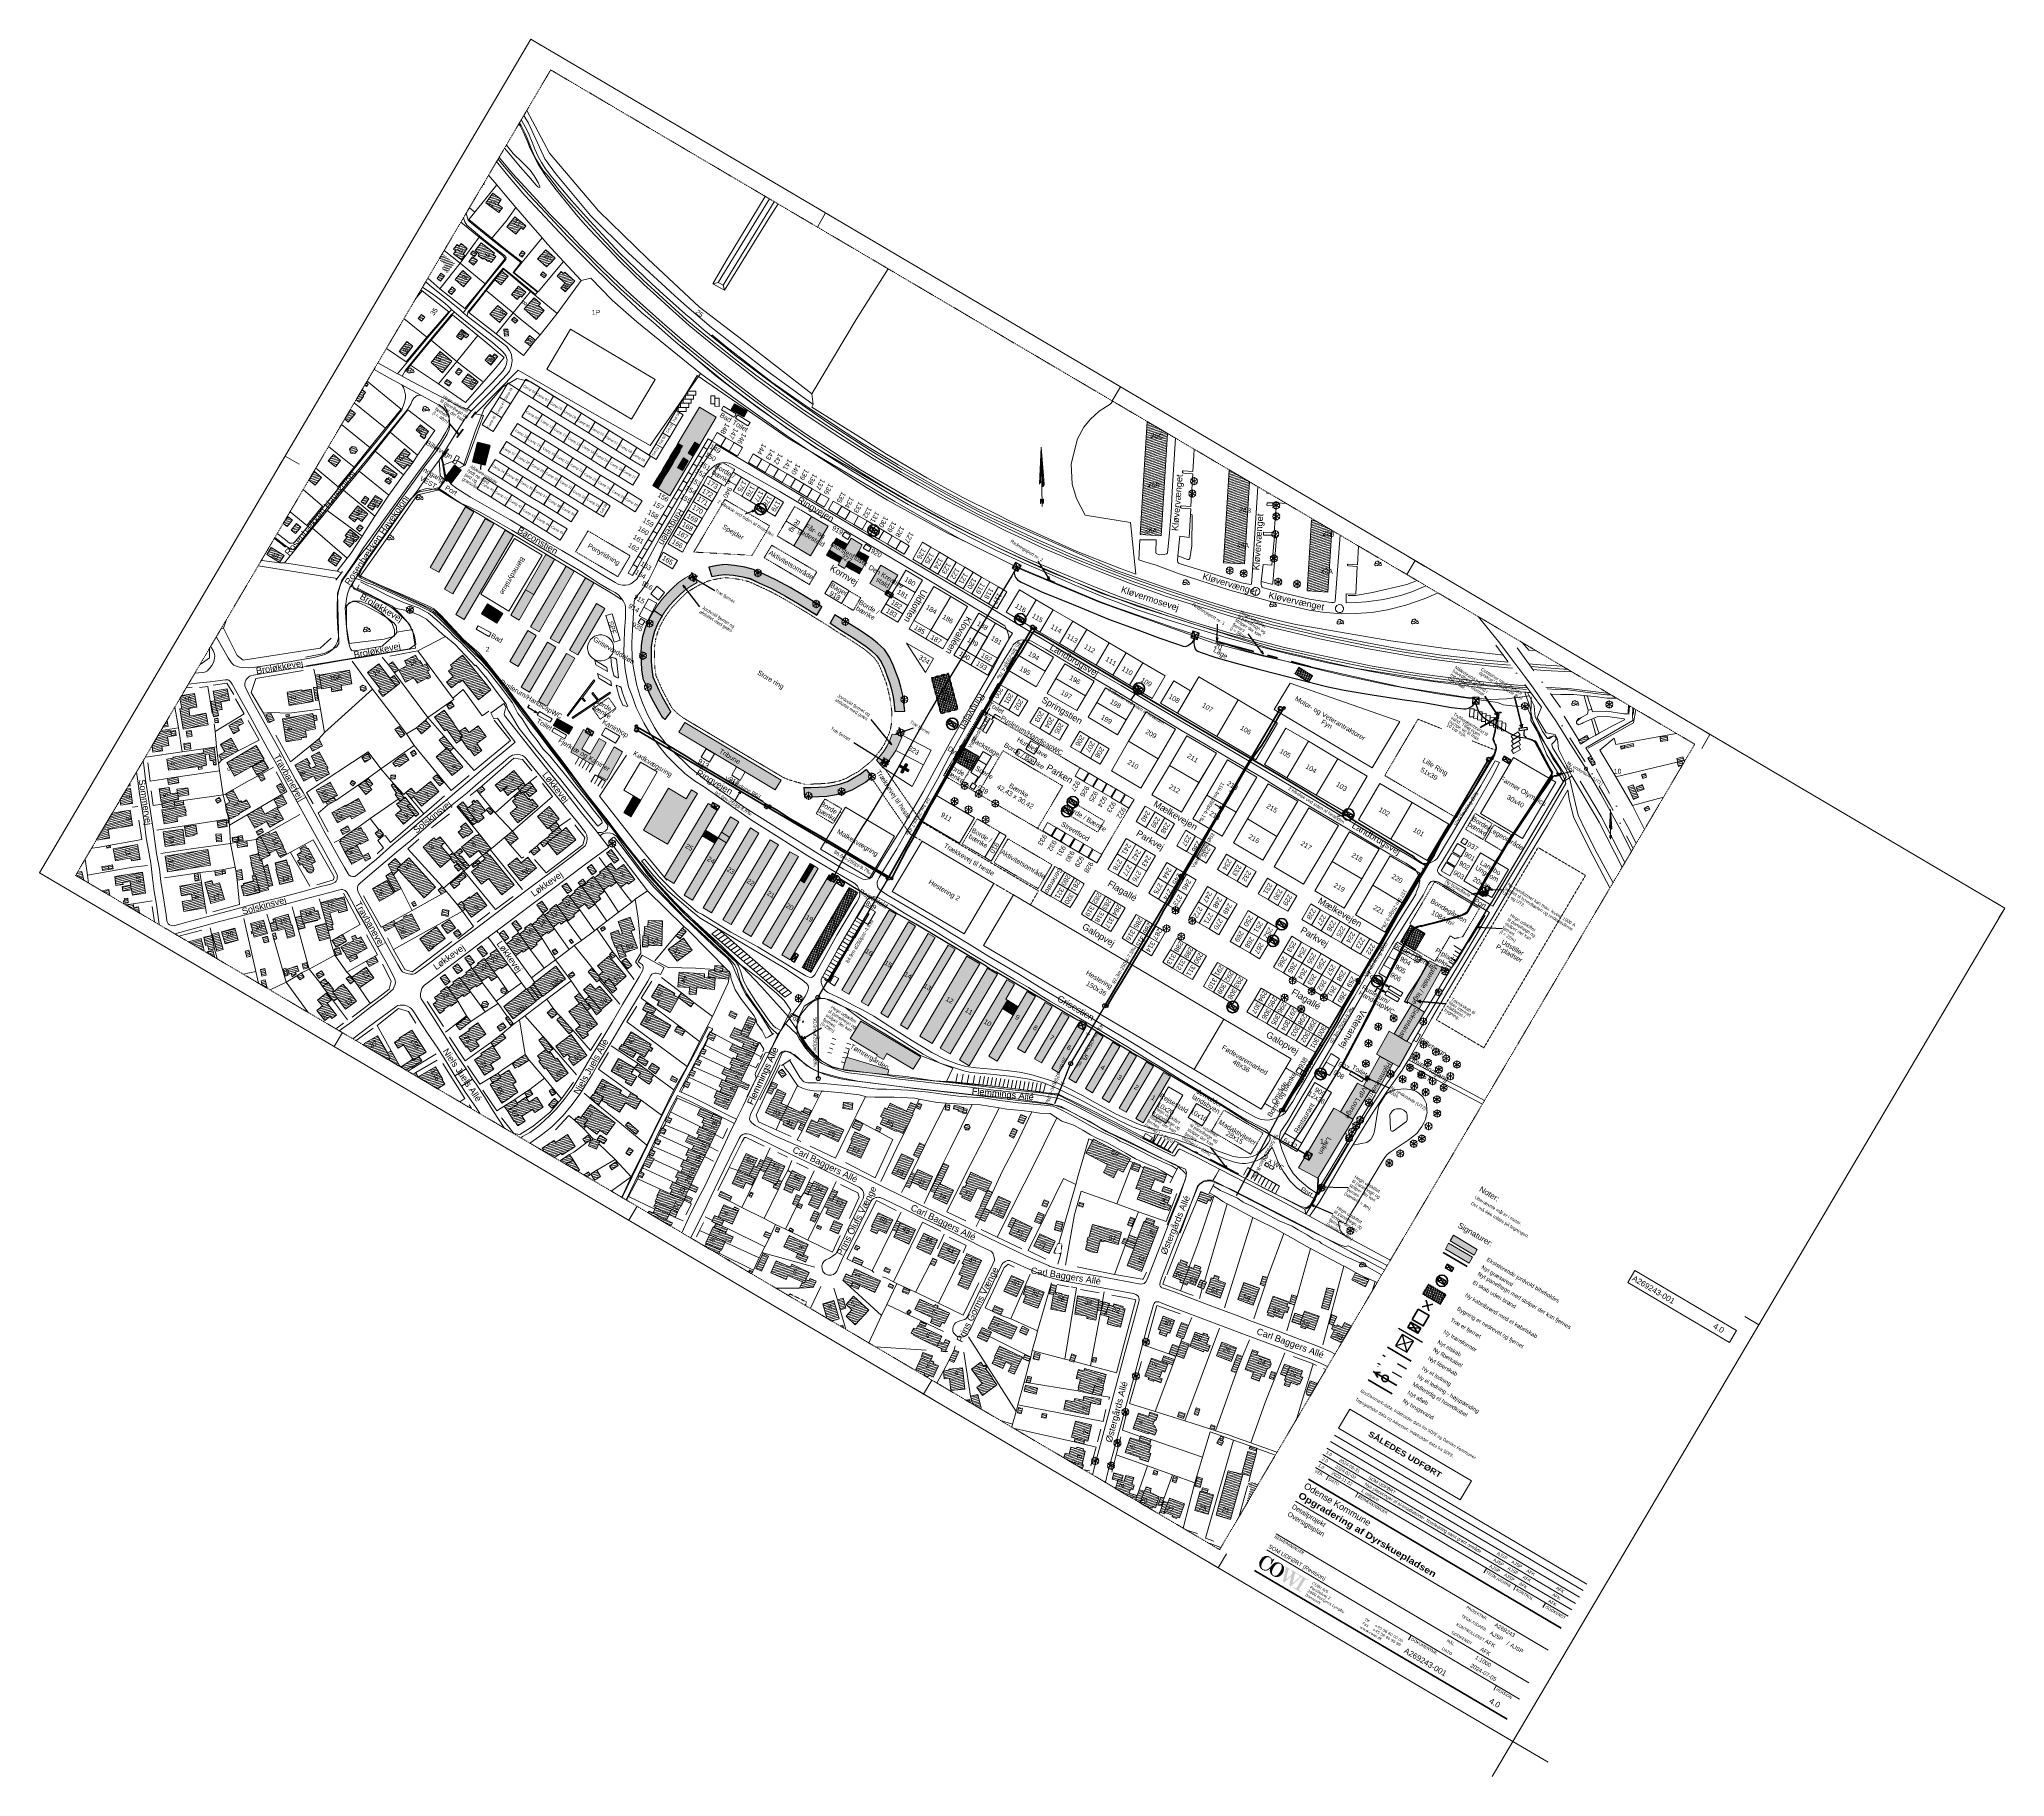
# Model space of a CAD drawing. Header units: metres. Extents: x 585637 to 586843, y 6137463 to 6138529.
import ezdxf
from ezdxf.enums import TextEntityAlignment as Align

# ---------------------------------------------------------------- set-up
doc = ezdxf.new("R2010")
doc.units = ezdxf.units.M
doc.header["$MEASUREMENT"] = 0
for name, pattern in [('DGN Style 2', [0.115207, 0.069124, -0.046083]), ('DGN Style 3', [0.16129, 0.115207, -0.046083]), ('DGN Style 4', [34.633132, 17.30575, -8.652875, 0.021632, -8.652875]), ('DGN Style 5', [15.142531, 6.489656, -8.652875]), ('DGN Style 7', [43.264374, 19.468968, -8.652875, 6.489656, -8.652875]), ('DGN_STYLE_2', [0.030554, 0.018333, -0.012222])]:
    doc.linetypes.add(name, pattern=pattern)
for name, color, linetype, lineweight in [('A269243-001_Oversigtsplan', 7, 'Continuous', 0), ('adresse', 7, 'Continuous', 13), ('Alle felter', 7, 'Continuous', 13), ('anlægdiverse', 252, 'Continuous', 13), ('bygning', 252, 'Continuous', 0), ('bygning projekteret', 252, 'DGN Style 3', 13), ('bygværk', 252, 'DGN Style 4', 13), ('Camp_info', 7, 'Continuous', 0), ('chikane', 252, 'Continuous', 13), ('FRAME', 7, 'Continuous', 13), ('Grundkort', 7, 'Continuous', 13), ('hegn', 252, 'Continuous', 13), ('hjælp', 30, 'Continuous', 13), ('jernbane gennemgående spor', 252, 'Continuous', 13), ('kn F Brønd Drift Standard', 3, 'Continuous', 30), ('kn S Brønd Drift Standard', 1, 'Continuous', 30), ('kn S Brønd Proj Standard', 1, 'Continuous', 70), ('kratbevoksning', 252, 'Continuous', 13), ('ledn S', 1, 'Continuous', 30), ('ledn S grav Proj', 1, 'Continuous', 70), ('Nordpil', 7, 'Continuous', 13), ('parkering', 252, 'Continuous', 13), ('plotmap', 7, 'Continuous', 0), ('Porte', 7, 'Continuous', 0), ('Sansehaven', 7, 'Continuous', 0), ('skrænt', 252, 'Continuous', 13), ('Standnr', 7, 'Continuous', 0), ('TC_H_LBL_AsBlt', 7, 'Continuous', 0), ('TC_H_LBL_CopyR_GeoDanmark-data', 7, 'Continuous', 0), ('TC_H_LBL_CopyR_Topo_SDFE', 7, 'Continuous', 0), ('TC_H_SKL_Adr--_DK_LY_da', 7, 'Continuous', 0), ('TC_H_SKL_ID--T', 7, 'Continuous', 0), ('TC_H_SKL_Skilt', 7, 'Continuous', 0), ('TC_H_SKL_Tag--', 7, 'Continuous', 0), ('TC_H_SKL_Tag--Approve0', 7, 'Continuous', 0), ('TC_H_SKL_Tag--Approve1', 7, 'Continuous', 0), ('TC_H_SKL_Tag--Approve2', 7, 'Continuous', 0), ('TC_H_SKL_Tag--Approve3', 7, 'Continuous', 0), ('TC_H_SKL_Tag--Approve4', 7, 'Continuous', 0), ('TC_H_SKL_Tag--Approve5', 7, 'Continuous', 0), ('TC_H_SKL_Tag--Check0', 7, 'Continuous', 0), ('TC_H_SKL_Tag--Check1', 7, 'Continuous', 0), ('TC_H_SKL_Tag--Check2', 7, 'Continuous', 0), ('TC_H_SKL_Tag--Check3', 7, 'Continuous', 0), ('TC_H_SKL_Tag--Check4', 7, 'Continuous', 0), ('TC_H_SKL_Tag--Check5', 7, 'Continuous', 0), ('TC_H_SKL_Tag--Upper', 7, 'Continuous', 0), ('TC_S_FLM_20X05', 7, 'Continuous', 0), ('Tekster', 7, 'Continuous', 0), ('Telt', 7, 'Continuous', 0), ('TF_E_---_Kabl-', 1, 'Continuous', 30), ('TF_E_---_Kabl_Midl', 5, 'DGN Style 2', 30), ('TF_T_---_LyslT', 6, 'Continuous', 30), ('TF_V_---_Bron-', 4, 'Continuous', 53), ('TF_V_---_Ledn-', 4, 'Continuous', 70), ('togstation', 252, 'Continuous', 13), ('træ', 252, 'Continuous', 13), ('trægruppe', 252, 'Continuous', 13), ('Trækkervej', 7, 'Continuous', 0), ('TV_A_FKT_Graes', 81, 'Continuous', 13), ('TV_A_FKT_Skab', 1, 'Continuous', 53), ('TV_A_FKT_Skab -Bevares', 5, 'Continuous', 30), ('TV_A_FKT_Vold-', 86, 'Continuous', 13), ('TV_A_INF_Tekst', 7, 'Continuous', 0), ('TV_A_MAT_Muld-', 56, 'Continuous', 53), ('TV_A_OPB_-----', 7, 'Continuous', 0), ('TV_A_OPB_Bygning', 30, 'DGN Style 2', 70), ('TV_A_OPB_Trae', 1, 'Continuous', 53), ('TV_G_---_Bron', 115, 'Continuous', 70), ('TV_G_---_Hegn', 142, 'DGN Style 7', 70), ('TV_G_---_Transf', 1, 'Continuous', 53), ('TV_G_---_Vold-', 3, 'Continuous', 30), ('TX_S_MAL_BredL_00100', 7, 'Continuous', 13), ('vandløbskant', 252, 'Continuous', 13), ('vejkant', 252, 'Continuous', 13), ('vejnavn', 7, 'Continuous', 13)]:
    doc.layers.add(name, color=color, linetype=linetype, lineweight=lineweight)
for name, color, linetype, lineweight, true_color in [('afvandingsgrøft', 7, 'Continuous', 13, 0x848484), ('jernbane hovedspor', 7, 'Continuous', 13, 0x848484), ('ledn-txt S grav Drift Hovedl', 1, 'Continuous', 0, 0xff0000), ('ledn-txt S Proj', 1, 'Continuous', 0, 0xff0000), ('skov', 7, 'Continuous', 13, 0x848484), ('TC_H_SKL_Logo-_COWI', 7, 'Continuous', 0, 0xf04e23), ('TC_H_SKL_Tekst_DA', 7, 'Continuous', 0, 0xf04e23), ('tekniskareal sportsanlæg', 7, 'Continuous', 13, 0x848484), ('TV_G_---_Port', 1, 'Continuous', 100, 0xff0000)]:
    doc.layers.add(name, color=color, linetype=linetype, lineweight=lineweight, true_color=true_color)
doc.layers.add('TC_H_INF_Tekst', color=7, linetype='Continuous', lineweight=0, plot=False)
doc.layers.add('TC_S_VRM_20X05', color=6, linetype='DGN_STYLE_2', lineweight=0, plot=False)
doc.styles.add('__Style-Verdana', font='verdana.ttf')
doc.styles.get("Standard").update_dxf_attribs({"font": 'simplex.shx'})
doc.styles.add('Style-Arial', font='arial.ttf')
doc.styles.add('Style-Arial Black', font='')
doc.styles.add('Style-Arial Narrow', font='ARIALN.TTF')
doc.styles.add('Style-Verdana', font='verdana.ttf')
doc.styles.get('Style-Arial Black').set_extended_font_data('Arial Black')
doc.dimstyles.get("Standard").update_dxf_attribs({"dimtxt": 0.18, "dimasz": 0.18, "dimexe": 0.18, "dimexo": 0.0625, "dimgap": 0.09, "dimtad": 0, "dimtih": 1, "dimtoh": 1, "dimdec": 4, "dimzin": 3, "dimdsep": 46, "dimtxsty": 'Standard', "dimcen": 0.09, "dimadec": 0, "dimazin": 0, "dimtfac": 1, "dimtdec": 0, "dimtofl": 0, "dimtmove": 0, "dimatfit": 1, "dimfxl": 1, "dimtolj": 1, "dimtzin": 3, "dimarcsym": 0})
doc.dimstyles.new('Std08 - 1 100', dxfattribs={"dimtxt": 0.001949, "dimasz": 0.001949, "dimexe": 0.000974359, "dimexo": 0.0625, "dimgap": 0.000974359, "dimtad": 1, "dimzin": 0, "dimtxsty": 'Style-Verdana', "dimblk": 'TerminatorOpen', "dimcen": 0, "dimclrd": 256, "dimclre": 256, "dimadec": 0, "dimazin": 3, "dimtfac": 1, "dimtdec": 0, "dimtmove": 0, "dimatfit": 1, "dimldrblk": 'TerminatorOpen', "dimfxl": 0.000974359, "dimfxlon": 1, "dimfrac": 2, "dimtolj": 1, "dimtzin": 0, "dimlwd": -1, "dimlwe": -1, "dimarcsym": 0})

# ---------------------------------------------------------------- blocks, each defined once
blk = doc.blocks.new('AERS_DK_CowiStandard_Drawing')
at = {"layer": 'TC_H_INF_Tekst', "linetype": 'Continuous', "ltscale": 999.80352, "flags": 128}
blk.add_lwpolyline([(-12.7, -21.5), (0, 0), (21.5, -12.7)], dxfattribs=at)
at = {"layer": 'TC_H_SKL_Tag--', "linetype": 'Continuous', "lineweight": 0, "width": 1}
for tag, height, style, p in [('_CW4_Version', 2, 'Style-Arial', (-111.8, 182.6)), ('_CW5_Version', 2, 'Style-Arial', (-109.5, 186.5)), ('_CW1_Version', 2, 'Style-Arial', (-118.8, 170.7)), ('_CW2_Version', 2, 'Style-Arial', (-116.5, 174.7)), ('_CW3_Version', 2, 'Style-Arial', (-114.1, 178.6)), ('_CW3_Date', 2, 'Style-Arial', (-105.9, 173.8)), ('_CW4_Date', 2, 'Style-Arial', (-103.6, 177.8)), ('_CW5_Date', 2, 'Style-Arial', (-101.3, 181.7)), ('_CW5_Description', 2, 'Style-Arial', (-83.2, 171)), ('_CW0_Client', 4, 'Style-Arial', (-126.7, 159.2)), ('_CW1_Date', 2, 'Style-Arial', (-110.6, 165.9)), ('_CW2_Date', 2, 'Style-Arial', (-108.3, 169.9)), ('_CW2_Description', 2, 'Style-Arial', (-90.2, 159.2)), ('_CW3_Description', 2, 'Style-Arial', (-87.9, 163.1)), ('_CW4_Description', 2, 'Style-Arial', (-85.5, 167.1)), ('_CW0_Projectname', 4, 'Style-Arial Black', (-130.1, 153.4)), ('_CW1_Description', 2, 'Style-Arial', (-92.5, 155.2)), ('_CW0_Title3', 3, 'Style-Arial', (-139.9, 136.8)), ('_CW0_Title2', 3, 'Style-Arial', (-137.2, 141.3)), ('_CW0_Title1', 3, 'Style-Arial', (-134.5, 145.9)), ('_CW0_Title4', 3, 'Style-Arial', (-142.6, 132.2)), ('_CW5_Prepare', 2, 'Style-Arial', (-4.4, 124.6)), ('_CW0_Description', 2.5, 'Style-Arial', (-149.1, 121.2)), ('_CW2_Prepare', 2, 'Style-Arial', (-11.4, 112.7)), ('_CW3_Prepare', 2, 'Style-Arial', (-9.1, 116.7)), ('_CW4_Prepare', 2, 'Style-Arial', (-6.7, 120.6)), ('_CW3_Design', 2, 'Style-Arial', (-0.2, 111.4)), ('_CW4_Design', 2, 'Style-Arial', (2.2, 115.4)), ('_CW5_Design', 2, 'Style-Arial', (4.5, 119.3)), ('_CW1_Prepare', 2, 'Style-Arial', (-13.7, 108.8)), ('_CW1_Design', 2, 'Style-Arial', (-4.8, 103.5)), ('_CW2_Design', 2, 'Style-Arial', (-2.5, 107.5)), ('_CW0_Prepare', 2.5, 'Style-Arial', (-13.3, 68.1)), ('_CW0_Projectno', 2.5, 'Style-Arial', (-10.4, 73.1)), ('_CW0_Docno', 3.5, 'Style-Arial', (-65.5, 57.8)), ('_CW0_Scale', 2.5, 'Style-Arial', (-22.2, 53.1)), ('_CW0_Design', 2.5, 'Style-Arial', (-0.8, 60.6)), ('_CW0_Date', 2.5, 'Style-Arial', (-25.2, 48.1)), ('_CW0_Version', 3.5, 'Style-Arial', (-13.2, 27))]:
    blk.add_attdef(tag, text='', height=height, rotation=329.4729, dxfattribs=dict(at, style=style)).set_placement(p, align=Align.TOP_LEFT)
at = {"layer": 'TC_H_SKL_Tag--Approve0', "linetype": 'Continuous', "lineweight": 0, "style": 'Style-Arial', "width": 1}
blk.add_attdef('_CW0_Approve', text='', height=2.5, rotation=329.4729, dxfattribs=at).set_placement((-19.2, 58.1), align=Align.TOP_LEFT)
at = {"layer": 'TC_H_SKL_Tag--Approve1', "linetype": 'Continuous', "lineweight": 0, "style": 'Style-Arial', "width": 1}
blk.add_attdef('_CW1_Approve', text='', height=2, rotation=329.4729, dxfattribs=at).set_placement((22.4, 87.4), align=Align.TOP_LEFT)
at = {"layer": 'TC_H_SKL_Tag--Approve2', "linetype": 'Continuous', "lineweight": 0, "style": 'Style-Arial', "width": 1}
blk.add_attdef('_CW2_Approve', text='', height=2, rotation=329.4729, dxfattribs=at).set_placement((24.8, 91.4), align=Align.TOP_LEFT)
at = {"layer": 'TC_H_SKL_Tag--Approve3', "linetype": 'Continuous', "lineweight": 0, "style": 'Style-Arial', "width": 1}
blk.add_attdef('_CW3_Approve', text='', height=2, rotation=329.4729, dxfattribs=at).set_placement((27.1, 95.4), align=Align.TOP_LEFT)
at = {"layer": 'TC_H_SKL_Tag--Approve4', "linetype": 'Continuous', "lineweight": 0, "style": 'Style-Arial', "width": 1}
blk.add_attdef('_CW4_Approve', text='', height=2, rotation=329.4729, dxfattribs=at).set_placement((29.4, 99.3), align=Align.TOP_LEFT)
at = {"layer": 'TC_H_SKL_Tag--Approve5', "linetype": 'Continuous', "lineweight": 0, "style": 'Style-Arial', "width": 1}
blk.add_attdef('_CW5_Approve', text='', height=2, rotation=329.4729, dxfattribs=at).set_placement((31.8, 103.3), align=Align.TOP_LEFT)
at = {"layer": 'TC_H_SKL_Tag--Check0', "linetype": 'Continuous', "lineweight": 0, "style": 'Style-Arial', "width": 1}
blk.add_attdef('_CW0_Check', text='', height=2.5, rotation=329.4729, dxfattribs=at).set_placement((-16.3, 63.1), align=Align.TOP_LEFT)
at = {"layer": 'TC_H_SKL_Tag--Check1', "linetype": 'Continuous', "lineweight": 0, "style": 'Style-Arial', "width": 1}
blk.add_attdef('_CW1_Check', text='', height=2, rotation=329.4729, dxfattribs=at).set_placement((4.4, 98.1), align=Align.TOP_LEFT)
at = {"layer": 'TC_H_SKL_Tag--Check2', "linetype": 'Continuous', "lineweight": 0, "style": 'Style-Arial', "width": 1}
blk.add_attdef('_CW2_Check', text='', height=2, rotation=329.4729, dxfattribs=at).set_placement((6.7, 102.1), align=Align.TOP_LEFT)
at = {"layer": 'TC_H_SKL_Tag--Check3', "linetype": 'Continuous', "lineweight": 0, "style": 'Style-Arial', "width": 1}
blk.add_attdef('_CW3_Check', text='', height=2, rotation=329.4729, dxfattribs=at).set_placement((9, 106), align=Align.TOP_LEFT)
at = {"layer": 'TC_H_SKL_Tag--Check4', "linetype": 'Continuous', "lineweight": 0, "style": 'Style-Arial', "width": 1}
blk.add_attdef('_CW4_Check', text='', height=2, rotation=329.4729, dxfattribs=at).set_placement((11.3, 110), align=Align.TOP_LEFT)
at = {"layer": 'TC_H_SKL_Tag--Check5', "linetype": 'Continuous', "lineweight": 0, "style": 'Style-Arial', "width": 1}
blk.add_attdef('_CW5_Check', text='', height=2, rotation=329.4729, dxfattribs=at).set_placement((13.7, 113.9), align=Align.TOP_LEFT)
at = {"layer": 'TC_H_SKL_Tag--Upper', "linetype": 'Continuous', "lineweight": 0, "style": 'Style-Arial', "width": 1}
for tag, p in [('_CW9_DocnoU', (74.5, 286.3)), ('_CW9_VersionU', (124.2, 257))]:
    blk.add_attdef(tag, text='', height=3.5, rotation=329.4729, dxfattribs=at).set_placement(p, align=Align.TOP_LEFT)
blk = doc.blocks.new('XELSKA_3_1')
at = {"color": 5, "lineweight": -2}
for p, q in [((0.6, 0.3), (-0.6, -0.31)), ((-0.6, 0.3), (0.6, -0.31))]:
    blk.add_line(p, q, dxfattribs=at)
blk.add_3dface([(0.6, 0.3), (-0.6, 0.3), (-0.6, -0.31), (0.6, -0.31)], dxfattribs=at)
blk = doc.blocks.new('XELSKA_3_2')
at = {"color": 0, "linetype": 'ByBlock', "lineweight": -2}
for p, q in [((0.6, 0.3), (-0.6, -0.31)), ((-0.6, 0.3), (0.6, -0.31))]:
    blk.add_line(p, q, dxfattribs=at)
blk.add_3dface([(0.6, 0.3), (-0.6, 0.3), (-0.6, -0.31), (0.6, -0.31)], dxfattribs=at)
blk = doc.blocks.new('TerminatorOpen_0.5')
at = {"color": 0, "linetype": 'ByBlock', "lineweight": -2}
for q in [(-1, 0.25), (-1, 0), (-1, -0.25)]:
    blk.add_line((0, 0), q, dxfattribs=at)
blk = doc.blocks.new('TerminatorOpen')
at = {"color": 0, "linetype": 'ByBlock', "lineweight": -2}
for q in [(-1, 0.5), (-1, 0), (-1, -0.5)]:
    blk.add_line((0, 0), q, dxfattribs=at)
blk = doc.blocks.new('XELSKA_4')
at = {"color": 0, "linetype": 'ByBlock', "lineweight": -2}
for p, q in [((0.6, 0.3), (-0.6, -0.31)), ((-0.6, 0.3), (0.6, -0.31))]:
    blk.add_line(p, q, dxfattribs=at)
blk.add_3dface([(0.6, 0.3), (-0.6, 0.3), (-0.6, -0.31), (0.6, -0.31)], dxfattribs=at)
blk = doc.blocks.new('NORD_2')
at = {"layer": 'plotmap', "color": 7, "linetype": 'Continuous', "lineweight": 0}
for p, q in [((0, 18.2), (-1.4, -4.6)), ((-0.7, -3.4), (0, 18.2)), ((0, -18.2), (0, 18.2)), ((0.7, -3.4), (0, 18.2)), ((1.4, -4.6), (0, 18.2)), ((-0.9, -13.9), (-0.8, -13.7)), ((-0.9, -14.1), (-0.6, -13.8)), ((-0.9, -13.9), (0, -14.8)), ((-0.9, -14.3), (-0.5, -14)), ((-0.9, -14.1), (-0.7, -14.3)), ((-0.9, -14.6), (-0.7, -14.3)), ((-0.9, -14.3), (-0.7, -14.6)), ((-0.9, -14.8), (-0.7, -14.6)), ((-0.9, -14.6), (-0.7, -14.8)), ((-0.9, -15), (-0.7, -14.8)), ((-0.9, -14.8), (-0.7, -15)), ((-0.9, -15.2), (-0.7, -15)), ((-0.9, -15), (-0.7, -15.2)), ((-0.9, -15.5), (-0.7, -15.2)), ((-0.9, -15.2), (-0.7, -15.5)), ((-0.9, -15.7), (-0.7, -15.5)), ((-0.9, -15.5), (-0.7, -15.7)), ((-0.9, -15.9), (-0.7, -15.7)), ((-0.9, -15.7), (-0.7, -15.9)), ((-0.9, -16.2), (-0.7, -15.9)), ((-0.9, -15.9), (-0.7, -16.2)), ((-0.9, -16.1), (-0.8, -16.3)), ((-0.8, -13.7), (-0.4, -14.2)), ((-0.8, -16.3), (-0.7, -16.1)), ((-0.6, -14.3), (-0.4, -14.1)), ((-0.5, -14.4), (-0.4, -14.2)), ((-0.4, -14.5), (-0.3, -14.4)), ((-0.4, -14.7), (-0.2, -14.5)), ((-0.4, -14.7), (0.4, -15.5)), ((-0.3, -14.8), (-0.1, -14.6)), ((-0.2, -15), (0, -14.8)), ((-0.1, -15.1), (0.1, -14.9)), ((0, -3.2), (0, -3.2)), ((0, -3.5), (0.2, -3.2)), ((0, -3.2), (1.4, -4.7)), ((0, -3.7), (0.4, -3.3)), ((0, -3.9), (0.6, -3.3)), ((0, -4.1), (0.7, -3.4)), ((0, -4.4), (0.9, -3.5)), ((0, -3.5), (1.4, -4.9)), ((0, -4.6), (1, -3.6)), ((0, -4.8), (1.1, -3.7)), ((0, -3.7), (1.4, -5)), ((0, -5), (1.2, -3.8)), ((0, -3.9), (1.3, -5.2)), ((0, -5.3), (1.3, -4)), ((0, -5.5), (1.3, -4.1)), ((0, -4.1), (1.2, -5.3)), ((0, -5.7), (1.4, -4.3)), ((0, -4.4), (1.1, -5.5)), ((0, -5.9), (1.4, -4.5)), ((0, -4.6), (1, -5.6)), ((0, -4.8), (0.9, -5.7)), ((0, -5), (0.8, -5.8)), ((0, -5.3), (0.6, -5.9)), ((0, -5.5), (0.5, -6)), ((0, -5.7), (0.3, -6)), ((0, -6), (0.1, -6)), ((0, -15.2), (0.2, -15.1)), ((0, -15.3), (0.9, -16.2)), ((0.1, -6), (1.4, -4.8)), ((0.1, -15.4), (0.3, -15.2)), ((0.2, -3.2), (1.4, -4.4)), ((0.2, -15.5), (0.3, -15.3)), ((0.3, -15.6), (0.4, -15.5)), ((0.4, -6), (1.4, -5)), ((0.4, -15.8), (0.5, -15.6)), ((0.4, -15.9), (0.6, -15.7)), ((0.5, -3.3), (1.3, -4.1)), ((0.5, -16.1), (0.9, -15.7)), ((0.5, -15.9), (0.8, -16.3)), ((0.6, -16.2), (0.9, -15.9)), ((0.7, -13.9), (0.8, -13.7)), ((0.7, -13.7), (0.9, -13.9)), ((0.7, -14.1), (0.9, -13.9)), ((0.7, -13.9), (0.9, -14.1)), ((0.7, -14.3), (0.9, -14.1)), ((0.7, -14.1), (0.9, -14.4)), ((0.7, -14.6), (0.9, -14.3)), ((0.7, -14.3), (0.9, -14.6)), ((0.7, -14.8), (0.9, -14.5)), ((0.7, -14.6), (0.9, -14.8)), ((0.7, -15), (0.9, -14.8)), ((0.7, -14.8), (0.9, -15)), ((0.7, -15.2), (0.9, -15)), ((0.7, -15), (0.9, -15.3)), ((0.7, -15.5), (0.9, -15.2)), ((0.7, -15.3), (0.9, -15.5)), ((0.7, -15.7), (0.9, -15.4)), ((0.7, -15.5), (0.9, -15.7)), ((0.7, -15.7), (0.9, -15.9)), ((0.8, -16.3), (0.9, -16.1)), ((0.9, -5.7), (1.1, -5.5))]:
    blk.add_line(p, q, dxfattribs=at)
at = {"layer": 'plotmap', "color": 7, "linetype": 'Continuous', "lineweight": 0, "flags": 128}
blk.add_lwpolyline([(-1.4, -4.6), (-1.4, -4.3), (-1.2, -3.9), (-1, -3.6), (-0.7, -3.4), (-0.3, -3.2), (0, -3.2)], dxfattribs=at)
for points in [[(-0.7, -16.3), (-0.9, -16.3), (-0.9, -13.7), (-0.7, -13.7), (0.7, -15.8), (0.7, -13.7), (0.9, -13.7), (0.9, -16.3), (0.7, -16.3), (-0.7, -14.2)], [(-0.9, -16.3), (-0.7, -16.3), (-0.7, -14.2), (0.7, -16.3), (0.9, -16.3), (0.9, -13.7), (0.7, -13.7), (0.7, -15.8), (-0.7, -13.7), (-0.9, -13.7)], [(0, -6), (0.2, -6), (0.3, -6), (0.5, -5.9), (0.7, -5.9), (0.9, -5.7), (1, -5.6), (1.1, -5.5), (1.3, -5.1), (1.4, -5), (1.4, -4.8), (1.4, -4.6), (1.4, -4.4), (1.4, -4.3), (1.3, -4.1), (1.2, -3.9), (1.1, -3.8), (1, -3.6), (0.9, -3.5), (0.7, -3.4), (0.5, -3.3), (0.3, -3.2), (0.2, -3.2), (0, -3.2)]]:
    blk.add_lwpolyline(points, close=True, dxfattribs=at)
blk = doc.blocks.new('TRAE')
at = {"color": 0, "linetype": 'ByBlock', "lineweight": -2}
for p, q in [((0.22, -0.13), (-0.22, 0.13)), ((0.22, 0.13), (-0.22, -0.13)), ((0, -0.25), (0, 0.25))]:
    blk.add_line(p, q, dxfattribs=at)
at = {"color": 0, "linetype": 'ByBlock', "lineweight": -2, "flags": 128}
for points in [[(-0.13, -0.1), (-0.19, -0.07), (-0.21, -0.01), (-0.2, 0.06), (-0.16, 0.1)], [(-0.16, 0.06), (-0.15, 0.13), (-0.12, 0.18), (-0.06, 0.21), (0.01, 0.19), (0.01, 0.19)], [(-0.02, 0.17), (0.04, 0.2), (0.1, 0.19), (0.16, 0.14), (0.17, 0.08)], [(0.13, 0.1), (0.19, 0.07), (0.22, 0.01), (0.2, -0.06), (0.16, -0.1)], [(0.03, -0.16), (-0.03, -0.2), (-0.1, -0.19), (-0.15, -0.15), (-0.17, -0.09)], [(0.16, -0.06), (0.16, -0.13), (0.12, -0.18), (0.05, -0.21), (-0.01, -0.19)]]:
    blk.add_lwpolyline(points, dxfattribs=at)
blk = doc.blocks.new('TRAGRP')
at = {"color": 0, "linetype": 'ByBlock', "lineweight": -2, "flags": 128}
for points in [[(0.04, -0.07), (-0.03, -0.12), (-0.04, -0.13), (-0.12, -0.14), (-0.13, -0.14), (-0.19, -0.1), (-0.2, -0.07), (-0.19, -0.02), (-0.19, -0.02), (-0.14, 0.01), (-0.14, 0.01)], [(-0.06, -0.02), (-0.12, -0.01), (-0.15, 0.02), (-0.15, 0.08), (-0.12, 0.12), (-0.06, 0.15), (-0.05, 0.15), (0.01, 0.14), (0.02, 0.14), (0.06, 0.09), (0.06, 0.07)], [(0.06, 0.07), (0.12, 0.09), (0.16, 0.07), (0.18, 0.03), (0.18, 0.02), (0.16, -0.01), (0.13, -0.02), (0.11, -0.01)], [(0.17, -0.01), (0.21, -0.03), (0.23, -0.07), (0.21, -0.11), (0.21, -0.12), (0.16, -0.13), (0.16, -0.13), (0.08, -0.11), (0.04, -0.07)]]:
    blk.add_lwpolyline(points, dxfattribs=at)
at = {"color": 0, "linetype": 'ByBlock', "lineweight": -2}
blk.add_point((0, 0), dxfattribs=at)
blk = doc.blocks.new('NORD_3')
at = {"color": 0, "linetype": 'ByBlock', "lineweight": -2}
for p, q in [((0, 18.2), (-1.4, -4.6)), ((-0.7, -3.4), (0, 18.2)), ((0, -18.2), (0, 18.2)), ((0.7, -3.4), (0, 18.2)), ((1.4, -4.6), (0, 18.2)), ((0, -3.2), (0, -3.2)), ((0, -3.5), (0.2, -3.2)), ((0, -3.2), (1.4, -4.7)), ((0, -3.7), (0.4, -3.3)), ((0, -3.9), (0.6, -3.3)), ((0, -4.1), (0.7, -3.4)), ((0, -4.4), (0.9, -3.5)), ((0, -3.5), (1.4, -4.9)), ((0, -4.6), (1, -3.6)), ((0, -4.8), (1.1, -3.7)), ((0, -3.7), (1.4, -5)), ((0, -5), (1.2, -3.8)), ((0, -3.9), (1.3, -5.2)), ((0, -5.3), (1.3, -4)), ((0, -5.5), (1.3, -4.1)), ((0, -4.1), (1.2, -5.3)), ((0, -5.7), (1.4, -4.3)), ((0, -4.4), (1.1, -5.5)), ((0, -5.9), (1.4, -4.5)), ((0, -4.6), (1, -5.6)), ((0, -4.8), (0.9, -5.7)), ((0, -5), (0.8, -5.8)), ((0, -5.3), (0.6, -5.9)), ((0, -5.5), (0.5, -6)), ((0, -5.7), (0.3, -6)), ((0, -6), (0.1, -6)), ((0.1, -6), (1.4, -4.8)), ((0.2, -3.2), (1.4, -4.4)), ((0.4, -6), (1.4, -5)), ((0.5, -3.3), (1.3, -4.1)), ((0.9, -5.7), (1.1, -5.5)), ((-0.9, -13.9), (-0.8, -13.7)), ((-0.9, -14.1), (-0.6, -13.8)), ((-0.9, -13.9), (0, -14.8)), ((-0.9, -14.3), (-0.5, -14)), ((-0.9, -14.1), (-0.7, -14.3)), ((-0.9, -14.6), (-0.7, -14.3)), ((-0.9, -14.3), (-0.7, -14.6)), ((-0.9, -14.8), (-0.7, -14.6)), ((-0.9, -14.6), (-0.7, -14.8)), ((-0.9, -15), (-0.7, -14.8)), ((-0.9, -14.8), (-0.7, -15)), ((-0.9, -15.2), (-0.7, -15)), ((-0.9, -15), (-0.7, -15.2)), ((-0.9, -15.5), (-0.7, -15.2)), ((-0.9, -15.2), (-0.7, -15.5)), ((-0.9, -15.7), (-0.7, -15.5)), ((-0.9, -15.5), (-0.7, -15.7)), ((-0.9, -15.9), (-0.7, -15.7)), ((-0.9, -15.7), (-0.7, -15.9)), ((-0.9, -16.2), (-0.7, -15.9)), ((-0.9, -15.9), (-0.7, -16.2)), ((-0.9, -16.1), (-0.8, -16.3)), ((-0.8, -13.7), (-0.4, -14.2)), ((-0.8, -16.3), (-0.7, -16.1)), ((-0.6, -14.3), (-0.4, -14.1)), ((-0.5, -14.4), (-0.4, -14.2)), ((-0.4, -14.5), (-0.3, -14.4)), ((-0.4, -14.7), (-0.2, -14.5)), ((-0.4, -14.7), (0.4, -15.5)), ((-0.3, -14.8), (-0.1, -14.6)), ((-0.2, -15), (0, -14.8)), ((-0.1, -15.1), (0.1, -14.9)), ((0, -15.2), (0.2, -15.1)), ((0, -15.3), (0.9, -16.2)), ((0.1, -15.4), (0.3, -15.2)), ((0.2, -15.5), (0.3, -15.3)), ((0.3, -15.6), (0.4, -15.5)), ((0.4, -15.8), (0.5, -15.6)), ((0.4, -15.9), (0.6, -15.7)), ((0.5, -16.1), (0.9, -15.7)), ((0.5, -15.9), (0.8, -16.3)), ((0.6, -16.2), (0.9, -15.9)), ((0.7, -13.9), (0.8, -13.7)), ((0.7, -13.7), (0.9, -13.9)), ((0.7, -14.1), (0.9, -13.9)), ((0.7, -13.9), (0.9, -14.1)), ((0.7, -14.3), (0.9, -14.1)), ((0.7, -14.1), (0.9, -14.4)), ((0.7, -14.6), (0.9, -14.3)), ((0.7, -14.3), (0.9, -14.6)), ((0.7, -14.8), (0.9, -14.5)), ((0.7, -14.6), (0.9, -14.8)), ((0.7, -15), (0.9, -14.8)), ((0.7, -14.8), (0.9, -15)), ((0.7, -15.2), (0.9, -15)), ((0.7, -15), (0.9, -15.3)), ((0.7, -15.5), (0.9, -15.2)), ((0.7, -15.3), (0.9, -15.5)), ((0.7, -15.7), (0.9, -15.4)), ((0.7, -15.5), (0.9, -15.7)), ((0.7, -15.7), (0.9, -15.9)), ((0.8, -16.3), (0.9, -16.1))]:
    blk.add_line(p, q, dxfattribs=at)
at = {"color": 0, "linetype": 'ByBlock', "lineweight": -2, "flags": 128}
blk.add_lwpolyline([(-1.4, -4.6), (-1.4, -4.3), (-1.2, -3.9), (-1, -3.6), (-0.7, -3.4), (-0.3, -3.2), (0, -3.2)], dxfattribs=at)
for points in [[(0, -6), (0.2, -6), (0.3, -6), (0.5, -5.9), (0.7, -5.9), (0.9, -5.7), (1, -5.6), (1.1, -5.5), (1.3, -5.1), (1.4, -5), (1.4, -4.8), (1.4, -4.6), (1.4, -4.4), (1.4, -4.3), (1.3, -4.1), (1.2, -3.9), (1.1, -3.8), (1, -3.6), (0.9, -3.5), (0.7, -3.4), (0.5, -3.3), (0.3, -3.2), (0.2, -3.2), (0, -3.2)], [(-0.7, -16.3), (-0.9, -16.3), (-0.9, -13.7), (-0.7, -13.7), (0.7, -15.8), (0.7, -13.7), (0.9, -13.7), (0.9, -16.3), (0.7, -16.3), (-0.7, -14.2)], [(-0.9, -16.3), (-0.7, -16.3), (-0.7, -14.2), (0.7, -16.3), (0.9, -16.3), (0.9, -13.7), (0.7, -13.7), (0.7, -15.8), (-0.7, -13.7), (-0.9, -13.7)]]:
    blk.add_lwpolyline(points, close=True, dxfattribs=at)
blk = doc.blocks.new('A')
at = {"layer": 'kn S Brønd Proj Standard'}
blk.add_circle((0, 0), 120, dxfattribs=at)
blk = doc.blocks.new('A_1')
at = {"layer": 'kn S Brønd Proj Standard'}
blk.add_circle((0, 0), 120, dxfattribs=at)
blk = doc.blocks.new('A_2')
at = {"layer": 'kn S Brønd Proj Standard'}
blk.add_circle((0, 0), 120, dxfattribs=at)
blk = doc.blocks.new('A_3')
at = {"layer": 'kn S Brønd Proj Standard'}
blk.add_circle((0, 0), 120, dxfattribs=at)
blk = doc.blocks.new('A_4')
at = {"layer": 'kn S Brønd Proj Standard'}
blk.add_circle((0, 0), 120, dxfattribs=at)
blk = doc.blocks.new('A_5')
at = {"layer": 'kn S Brønd Proj Standard'}
blk.add_circle((0, 0), 120, dxfattribs=at)
blk = doc.blocks.new('A_6')
at = {"layer": 'kn S Brønd Proj Standard'}
blk.add_circle((0, 0), 120, dxfattribs=at)
blk = doc.blocks.new('A_7')
at = {"layer": 'kn S Brønd Drift Standard'}
blk.add_circle((0, 0), 120, dxfattribs=at)
blk = doc.blocks.new('A_8')
at = {"layer": 'kn S Brønd Drift Standard'}
blk.add_circle((0, 0), 120, dxfattribs=at)
blk = doc.blocks.new('A_9')
at = {"layer": 'kn S Brønd Drift Standard'}
blk.add_circle((0, 0), 120, dxfattribs=at)
blk = doc.blocks.new('A_10')
at = {"layer": 'kn S Brønd Drift Standard'}
blk.add_circle((0, 0), 120, dxfattribs=at)
blk = doc.blocks.new('A_11')
at = {"layer": 'kn F Brønd Drift Standard'}
blk.add_circle((0, 0), 120, dxfattribs=at)
blk = doc.blocks.new('A_12')
at = {"layer": 'kn S Brønd Drift Standard'}
blk.add_circle((0, 0), 120, dxfattribs=at)

msp = doc.modelspace()

# ---------------------------------------------------------------- hatches: boundary and pattern name
at = {"layer": 'A269243-001_Oversigtsplan', "linetype": 'Continuous', "lineweight": 13}
msp.add_hatch(color=86, dxfattribs=at).paths.add_polyline_path([(586517, 6137783.2), (586502.3, 6137791.9), (586504.4, 6137795.3), (586519, 6137786.7)])
at = {"layer": 'A269243-001_Oversigtsplan', "lineweight": 13, "ltscale": 5}
msp.add_hatch(color=81, dxfattribs=at).paths.add_polyline_path([(586514.1, 6137778.3), (586499.4, 6137786.9), (586501.4, 6137790.4), (586516.1, 6137781.8)])
at = {"layer": 'A269243-001_Oversigtsplan', "linetype": 'Continuous'}
h = msp.add_hatch(dxfattribs=at)
h.set_pattern_fill('CROSSHATCH', scale=0.1, style=0, pattern_type=2)
h.set_pattern_definition([(13.6505, (586494.456, 6137757.5632), (-0.236, 0.97175), []), (283.6505, (586494.456, 6137757.5632), (0.97175, 0.236), [])])
h.paths.add_polyline_path([(586489.1, 6137765.2), (586499.7, 6137758.9), (586496.3, 6137753), (586485.6, 6137759.3)], flags=0)
at = {"layer": 'bygning', "lineweight": 0}
h = msp.add_hatch(dxfattribs=at)
h.set_pattern_fill('HATCH', color=256, scale=0.1, style=0, pattern_type=2)
h.set_pattern_definition([(13.65, (585909.4417, 6138440.349), (-0.23599, 0.971756), [])])
h.paths.add_polyline_path([(585915.1, 6138434.8), (585920.2, 6138430.9), (585918, 6138428), (585920.9, 6138425.8), (585918.7, 6138422.9), (585910.7, 6138428.9)], flags=0)
h = msp.add_hatch(dxfattribs=at)
h.set_pattern_fill('HATCH', color=256, scale=0.1, style=0, pattern_type=2)
h.set_pattern_definition([(13.65, (585932.4346, 6138396.9088), (-0.23599, 0.971756), [])])
h.paths.add_polyline_path([(585928.5, 6138420.3), (585935.3, 6138414.8), (585933.6, 6138412.6), (585932.3, 6138413.7), (585929.1, 6138409.7), (585923.6, 6138414.1)], flags=0)
h = msp.add_hatch(dxfattribs=at)
h.set_pattern_fill('HATCH', color=256, scale=0.1, style=0, pattern_type=2)
h.set_pattern_definition([(13.65, (585901.3331, 6138393.2535), (-0.23599, 0.971756), [])])
h.paths.add_polyline_path([(585893.1, 6138403.3), (585894.3, 6138402.4), (585895.5, 6138403.9), (585899.3, 6138401), (585896.7, 6138397.5), (585897.8, 6138396.6), (585895.8, 6138393.9), (585890.9, 6138397.7), (585892.3, 6138399.5), (585890.9, 6138400.5)], flags=0)
h = msp.add_hatch(dxfattribs=at)
h.set_pattern_fill('HATCH', color=256, scale=0.1, style=0, pattern_type=2)
h.set_pattern_definition([(13.65, (585910.5154, 6138396.3506), (-0.23599, 0.97176), [])])
h.paths.add_polyline_path([(585902.8, 6138399.5), (585905.2, 6138397.7), (585903.8, 6138395.9), (585901.4, 6138397.7)], flags=0)
h = msp.add_hatch(dxfattribs=at)
h.set_pattern_fill('HATCH', color=256, scale=0.1, style=0, pattern_type=2)
h.set_pattern_definition([(13.65, (585897.8529, 6138383.9024), (-0.23599, 0.971756), [])])
h.paths.add_polyline_path([(585907.9, 6138404.4), (585916, 6138398), (585915.3, 6138397.2), (585916.8, 6138396), (585913.9, 6138392.4), (585912.5, 6138393.5), (585912.1, 6138392.9), (585909.5, 6138395), (585908.9, 6138394.3), (585906, 6138396.5), (585906.7, 6138397.4), (585904.1, 6138399.6)], flags=0)
h = msp.add_hatch(dxfattribs=at)
h.set_pattern_fill('HATCH', color=256, scale=0.1, style=0, pattern_type=2)
h.set_pattern_definition([(13.65, (585945.1588, 6138394.5158), (-0.23599, 0.971756), [])])
h.paths.add_polyline_path([(585933.1, 6138399.5), (585934.9, 6138398.3), (585933, 6138395.5), (585931.2, 6138396.8)], flags=0)
h = msp.add_hatch(dxfattribs=at)
h.set_pattern_fill('HATCH', color=256, scale=0.1, style=0, pattern_type=2)
h.set_pattern_definition([(13.65, (585945.431, 6138384.7386), (-0.23599, 0.971756), [])])
h.paths.add_polyline_path([(585953.2, 6138395), (585950.2, 6138391.7), (585950.1, 6138391.9), (585948, 6138389.6), (585942.5, 6138394.5), (585947.5, 6138400.1)], flags=0)
h = msp.add_hatch(dxfattribs=at)
h.set_pattern_fill('HATCH', color=256, scale=0.1, style=0, pattern_type=2)
h.set_pattern_definition([(13.65, (585915.611, 6138428.3271), (-0.235989, 0.971756), [])])
h.paths.add_polyline_path([(585883.2, 6138385.8), (585885.4, 6138384.2), (585882.9, 6138380.9), (585880.8, 6138382.5)], flags=0)
h = msp.add_hatch(dxfattribs=at)
h.set_pattern_fill('HATCH', color=256, scale=0.1, style=0, pattern_type=2)
h.set_pattern_definition([(13.65, (585919.9785, 6138381.7886), (-0.23599, 0.971756), [])])
h.paths.add_polyline_path([(585897, 6138377.4), (585891.8, 6138381.8), (585896.6, 6138387.4), (585901.8, 6138383)], flags=0)
h = msp.add_hatch(dxfattribs=at)
h.set_pattern_fill('HATCH', color=256, scale=0.1, style=0, pattern_type=2)
h.set_pattern_definition([(13.65, (585903.1078, 6138397.8003), (-0.23599, 0.97176), [])])
h.paths.add_polyline_path([(585905.5, 6138393.5), (585903.2, 6138390.6), (585900.3, 6138393), (585902.6, 6138395.8)], flags=0)
h = msp.add_hatch(dxfattribs=at)
h.set_pattern_fill('HATCH', color=256, scale=0.1, style=0, pattern_type=2)
h.set_pattern_definition([(13.65, (585931.1921, 6138373.4726), (-0.23599, 0.971756), [])])
h.paths.add_polyline_path([(585920.6, 6138387), (585924.4, 6138383.9), (585920, 6138378.6), (585916.3, 6138381.7)], flags=0)
h = msp.add_hatch(dxfattribs=at)
h.set_pattern_fill('HATCH', color=256, scale=0.1, style=0, pattern_type=2)
h.set_pattern_definition([(13.65, (585957.5745, 6138381.7272), (-0.23599, 0.971756), [])])
h.paths.add_polyline_path([(585945.7, 6138386.5), (585948, 6138384.7), (585946.5, 6138382.9), (585944.2, 6138384.7)], flags=0)
h = msp.add_hatch(dxfattribs=at)
h.set_pattern_fill('HATCH', color=256, scale=0.1, style=0, pattern_type=2)
h.set_pattern_definition([(13.65, (585966.4383, 6138361.4812), (-0.23599, 0.971756), [])])
h.paths.add_polyline_path([(585965.3, 6138380.8), (585959.4, 6138374.3), (585956.7, 6138376.8), (585959.3, 6138379.6), (585954.4, 6138383.9), (585956.9, 6138386.7), (585958.2, 6138385.5), (585959.1, 6138386.4)], flags=0)
h = msp.add_hatch(dxfattribs=at)
h.set_pattern_fill('HATCH', color=256, scale=0.1, style=0, pattern_type=2)
h.set_pattern_definition([(13.65, (585883.019, 6138382.2344), (-0.23599, 0.971756), [])])
h.paths.add_polyline_path([(585889.6, 6138372.6), (585887.5, 6138374.4), (585890, 6138377.4), (585892.1, 6138375.6)], flags=0)
h = msp.add_hatch(dxfattribs=at)
h.set_pattern_fill('HATCH', color=256, scale=0.1, style=0, pattern_type=2)
h.set_pattern_definition([(13.65, (585937.8056, 6138364.8596), (-0.23599, 0.971756), [])])
h.paths.add_polyline_path([(585930.8, 6138377.8), (585935.2, 6138374.1), (585932.6, 6138371.1), (585931.8, 6138371.8), (585930, 6138369.7), (585926.5, 6138372.7)], flags=0)
h = msp.add_hatch(dxfattribs=at)
h.set_pattern_fill('HATCH', color=256, scale=0.1, style=0, pattern_type=2)
h.set_pattern_definition([(13.65, (585917.4874, 6138360.1032), (-0.23599, 0.97176), [])])
h.paths.add_polyline_path([(585913.2, 6138360.6), (585918, 6138366), (585923.8, 6138361), (585919.1, 6138355.5)], flags=0)
h = msp.add_hatch(dxfattribs=at)
h.set_pattern_fill('HATCH', color=256, scale=0.1, style=0, pattern_type=2)
h.set_pattern_definition([(13.65, (585936.5488, 6138344.1413), (-0.23599, 0.971756), [])])
h.paths.add_polyline_path([(585944.2, 6138367.2), (585943.1, 6138365.9), (585946.5, 6138362.9), (585941.6, 6138357.4), (585934.3, 6138363.9), (585940.3, 6138370.7)], flags=0)
h = msp.add_hatch(dxfattribs=at)
h.set_pattern_fill('HATCH', color=256, scale=0.1, style=0, pattern_type=2)
h.set_pattern_definition([(13.65, (585886.8385, 6138392.4559), (-0.23599, 0.971756), [])])
h.paths.add_polyline_path([(585871.3, 6138360.4), (585873.3, 6138358.7), (585871.2, 6138356.3), (585869.2, 6138358)], flags=0)
h = msp.add_hatch(dxfattribs=at)
h.set_pattern_fill('HATCH', color=256, scale=0.1, style=0, pattern_type=2)
h.set_pattern_definition([(13.65, (585871.1799, 6138358.5997), (-0.23599, 0.971756), [])])
h.paths.add_polyline_path([(585896, 6138351.1), (585900.2, 6138347.8), (585898.7, 6138346), (585897.3, 6138347.1), (585895.6, 6138344.8), (585892.8, 6138347)], flags=0)
h = msp.add_hatch(dxfattribs=at)
h.set_pattern_fill('HATCH', color=256, scale=0.1, style=0, pattern_type=2)
h.set_pattern_definition([(13.65, (585919.0737, 6138360.2882), (-0.23599, 0.971756), [])])
h.paths.add_polyline_path([(585921.8, 6138351.3), (585924.3, 6138351.5), (585924.7, 6138347.4), (585922.2, 6138347.1)], flags=0)
h = msp.add_hatch(dxfattribs=at)
h.set_pattern_fill('HATCH', color=256, scale=0.1, style=0, pattern_type=2)
h.set_pattern_definition([(13.65, (585923.1522, 6138350.1743), (-0.23599, 0.97176), [])])
h.paths.add_polyline_path([(585928, 6138358.8), (585930.3, 6138356.7), (585928.8, 6138355), (585926.4, 6138357.1)], flags=0)
h = msp.add_hatch(dxfattribs=at)
h.set_pattern_fill('HATCH', color=256, scale=0.1, style=0, pattern_type=2)
h.set_pattern_definition([(13.65, (585883.1078, 6138329.5253), (-0.23599, 0.971756), [])])
h.paths.add_polyline_path([(585862.3, 6138343.8), (585866, 6138341), (585861.2, 6138334.9), (585857.6, 6138337.6)], flags=0)
h = msp.add_hatch(dxfattribs=at)
h.set_pattern_fill('HATCH', color=256, scale=0.1, style=0, pattern_type=2)
h.set_pattern_definition([(13.65, (585894.5551, 6138325.1221), (-0.23599, 0.971756), [])])
h.paths.add_polyline_path([(585889.9, 6138331.8), (585884.1, 6138324.7), (585881.3, 6138327), (585881.5, 6138327.3), (585877.2, 6138330.9), (585882.6, 6138337.6)], flags=0)
h = msp.add_hatch(dxfattribs=at)
h.set_pattern_fill('HATCH', color=256, scale=0.1, style=0, pattern_type=2)
h.set_pattern_definition([(13.65, (585928.8589, 6138355.9237), (-0.23599, 0.971756), [])])
h.paths.add_polyline_path([(585937.4, 6138347.5), (585941.2, 6138344.7), (585938.4, 6138341), (585934.6, 6138343.7)], flags=0)
h = msp.add_hatch(dxfattribs=at)
h.set_pattern_fill('HATCH', color=256, scale=0.1, style=0, pattern_type=2)
h.set_pattern_definition([(13.65, (585887.2408, 6138319.0856), (-0.23599, 0.971756), [])])
h.paths.add_polyline_path([(585893.9, 6138323.1), (585892, 6138324.8), (585894.1, 6138327.4), (585896.1, 6138325.7)], flags=0)
h = msp.add_hatch(dxfattribs=at)
h.set_pattern_fill('HATCH', color=256, scale=0.1, style=0, pattern_type=2)
h.set_pattern_definition([(13.65, (585896.1294, 6138346.8067), (-0.23599, 0.971756), [])])
h.paths.add_polyline_path([(585910.2, 6138332.3), (585913.1, 6138335.8), (585914.6, 6138334.5), (585916, 6138336.2), (585918, 6138334.6), (585916.4, 6138332.7), (585916.5, 6138332.6), (585913.8, 6138329.3)], flags=0)
h = msp.add_hatch(dxfattribs=at)
h.set_pattern_fill('HATCH', color=256, scale=0.1, style=0, pattern_type=2)
h.set_pattern_definition([(13.65, (585869.0989, 6138288.6888), (-0.235989, 0.971756), [])])
h.paths.add_polyline_path([(585837.4, 6138318.6), (585838.5, 6138317.4), (585837.4, 6138316.3), (585836.5, 6138317.2)], flags=0)
h = msp.add_hatch(dxfattribs=at)
h.set_pattern_fill('HATCH', color=256, scale=0.1, style=0, pattern_type=2)
h.set_pattern_definition([(13.65, (585898.1251, 6138319.0557), (-0.23599, 0.971756), [])])
h.paths.add_polyline_path([(585888.1, 6138316.5), (585885.3, 6138318.5), (585886.7, 6138320.6), (585889.6, 6138318.6)], flags=0)
h = msp.add_hatch(dxfattribs=at)
h.set_pattern_fill('HATCH', color=256, scale=0.1, style=0, pattern_type=2)
h.set_pattern_definition([(13.65, (585899.3405, 6138319.7901), (-0.23599, 0.97176), [])])
h.paths.add_polyline_path([(585906.1, 6138319.1), (585902.2, 6138314.2), (585896, 6138319.1), (585899.8, 6138324)], flags=0)
at = {"layer": 'bygning', "linetype": 'Continuous', "lineweight": 13, "transparency": 33554534}
for points in [[(586023.5, 6138249.2), (586016.2, 6138253.6), (586031.8, 6138279.8), (586028.7, 6138281.6), (586041.8, 6138303.5), (586044.8, 6138301.7), (586052.1, 6138297.4)], [(586030, 6138276.8), (586027, 6138278.5), (586027.7, 6138279.8), (586028.7, 6138281.6), (586031.8, 6138279.8), (586030.7, 6138278), (586030.7, 6138278)], [(586141.5, 6138204.3), (586133.3, 6138209), (586131.6, 6138205.9), (586131.6, 6138205.9), (586130.8, 6138204.5), (586126.8, 6138206.7), (586127.7, 6138208.2), (586127.7, 6138208.2), (586129.3, 6138211.2), (586121.5, 6138215.7), (586124.1, 6138220.2), (586130.9, 6138216.2), (586134.8, 6138223.2), (586141.7, 6138219.1), (586139.5, 6138215.2), (586139.5, 6138215.2), (586137.8, 6138212.3), (586144, 6138208.7)], [(585976.7, 6138083.8), (585962.8, 6138091.8), (585970.7, 6138105.7), (585975.1, 6138103.2), (585969.6, 6138093.6), (585974.8, 6138090.6), (585980.3, 6138100.2), (585984.6, 6138097.7)], [(586022.1, 6138035.3), (586007.4, 6138043.9), (586022.8, 6138069.7), (586033.6, 6138063.2), (586036.8, 6138068.7), (586040.6, 6138066.5), (586037.4, 6138061.1)], [(586026.1, 6138011.2), (586020.1, 6138014.8), (586047.1, 6138060.4), (586053.1, 6138056.8), (586045.5, 6138043.9), (586045.5, 6138043.9), (586043.5, 6138040.4), (586043.4, 6138040.5)], [(586037.5, 6138001), (586032.3, 6138004), (586051.2, 6138035.9), (586051.2, 6138035.9), (586053.2, 6138039.3), (586053.2, 6138039.3), (586060.8, 6138052.2), (586066, 6138049.1)], [(586085.7, 6137971.4), (586080.5, 6137974.5), (586103.5, 6138013.2), (586106, 6138011.6), (586112.1, 6138022), (586114.7, 6138020.4)], [(586097.5, 6137964.4), (586092.4, 6137967.5), (586119.9, 6138014), (586122.5, 6138012.5), (586124, 6138015), (586126.6, 6138013.5)], [(586483.4, 6137934.3), (586478.9, 6137936.9), (586475.8, 6137938.8), (586489.7, 6137963.7), (586497.5, 6137959.4)], [(586207.2, 6137899.4), (586201.3, 6137903), (586230.4, 6137952.1), (586235, 6137949.4), (586229.7, 6137940.3), (586230.8, 6137939.6), (586227.7, 6137934.5)], [(586224.5, 6137902.2), (586219.4, 6137905.3), (586237.3, 6137935.6), (586242.8, 6137944.9), (586248, 6137941.8)], [(586421.1, 6137830.4), (586409.4, 6137836.8), (586423.4, 6137860.6), (586430.9, 6137873.4), (586435, 6137871), (586442.8, 6137866.4)]]:
    msp.add_hatch(color=9, dxfattribs=at).paths.add_polyline_path(points)
at = {"layer": 'bygning', "linetype": 'Continuous', "lineweight": 13, "true_color": 0xc8c8c8, "transparency": 33554534}
msp.add_hatch(color=9, dxfattribs=at).paths.add_polyline_path([(586069.1, 6138297.6), (586061.2, 6138302), (586063.2, 6138305.5), (586071, 6138301.1)], flags=17)
at = {"layer": 'bygning', "lineweight": 0}
h = msp.add_hatch(dxfattribs=at)
h.set_pattern_fill('HATCH', color=256, scale=0.1, style=0, pattern_type=2)
h.set_pattern_definition([(13.65, (585860.2006, 6138338.365), (-0.235989, 0.971756), [])])
h.paths.add_polyline_path([(585875.5, 6138288.7), (585873.4, 6138286), (585873.9, 6138285.5), (585872.8, 6138284.1), (585870.5, 6138285.9), (585871.2, 6138286.7), (585867.9, 6138289.4), (585870.6, 6138292.7)], flags=0)
h = msp.add_hatch(dxfattribs=at)
h.set_pattern_fill('HATCH', color=256, scale=0.1, style=0, pattern_type=2)
h.set_pattern_definition([(13.64992, (585779.2059, 6138221.137), (-0.2359888, 0.9717558), [])])
h.paths.add_polyline_path([(586328.9, 6138287.4), (586325, 6138224.5), (586312.2, 6138225.3), (586316.5, 6138294.7)], flags=0)
h = msp.add_hatch(dxfattribs=at)
h.set_pattern_fill('HATCH', color=256, scale=0.1, style=0, pattern_type=2)
h.set_pattern_definition([(13.65, (585849.0443, 6138265.3169), (-0.23599, 0.971756), [])])
h.paths.add_polyline_path([(585831, 6138279), (585831.9, 6138277), (585830.3, 6138275), (585827.9, 6138275.4), (585827.1, 6138277.7), (585828.6, 6138279.4)], flags=0)
h = msp.add_hatch(dxfattribs=at)
h.set_pattern_fill('HATCH', color=256, scale=0.1, style=0, pattern_type=2)
h.set_pattern_definition([(13.65, (585827.9285, 6138298.0751), (-0.235989, 0.971756), [])])
h.paths.add_polyline_path([(585860.8, 6138278), (585864.2, 6138275.1), (585862.4, 6138272.9), (585866.1, 6138269.8), (585864, 6138267.2), (585862.6, 6138268.4), (585860.3, 6138265.7), (585854.6, 6138270.6)], flags=0)
h = msp.add_hatch(dxfattribs=at)
h.set_pattern_fill('HATCH', color=256, scale=0.1, style=0, pattern_type=2)
h.set_pattern_definition([(13.65, (585830.3712, 6138277.3649), (-0.23599, 0.971756), [])])
h.paths.add_polyline_path([(585817.2, 6138274.4), (585821.6, 6138270.8), (585818.4, 6138266.9), (585814, 6138270.5)], flags=0)
h = msp.add_hatch(dxfattribs=at)
h.set_pattern_fill('HATCH', color=256, scale=0.1, style=0, pattern_type=2)
h.set_pattern_definition([(13.65, (585850.4954, 6138258.177), (-0.23599, 0.97176), [])])
h.paths.add_polyline_path([(585856.3, 6138262.5), (585854.6, 6138260.1), (585850.3, 6138263.2), (585849.9, 6138262.6), (585846.9, 6138264.7), (585849.1, 6138267.7)], flags=0)
h = msp.add_hatch(dxfattribs=at)
h.set_pattern_fill('HATCH', color=256, scale=0.1, style=0, pattern_type=2)
h.set_pattern_definition([(13.6499, (586319.1137, 6138244.1688), (-0.235989, 0.971756), [])])
h.paths.add_polyline_path([(586379.3, 6138257.7), (586376.2, 6138207.3), (586363.2, 6138208.1), (586366.7, 6138265.1)], flags=0)
h = msp.add_hatch(dxfattribs=at)
h.set_pattern_fill('HATCH', color=256, scale=0.1, style=0, pattern_type=2)
h.set_pattern_definition([(13.65, (585844.6705, 6138246.2013), (-0.23599, 0.971756), [])])
h.paths.add_polyline_path([(585850.1, 6138260), (585852.8, 6138258), (585851.5, 6138256.2), (585848.7, 6138258.2)], flags=0)
h = msp.add_hatch(dxfattribs=at)
h.set_pattern_fill('HATCH', color=256, scale=0.1, style=0, pattern_type=2)
h.set_pattern_definition([(13.65, (585805.2881, 6138259.2789), (-0.23599, 0.971756), [])])
h.paths.add_polyline_path([(585834.7, 6138233.4), (585832, 6138235.5), (585830.2, 6138233.2), (585826.6, 6138236), (585832.1, 6138242.9), (585838.4, 6138238)], flags=0)
h = msp.add_hatch(dxfattribs=at)
h.set_pattern_fill('HATCH', color=256, scale=0.1, style=0, pattern_type=2)
h.set_pattern_definition([(13.65, (585859.6097, 6138271.509), (-0.23599, 0.971756), [])])
h.paths.add_polyline_path([(585834.2, 6138245.5), (585836.6, 6138248.9), (585839, 6138247.2), (585836.6, 6138243.8)], flags=0)
h = msp.add_hatch(dxfattribs=at)
h.set_pattern_fill('HATCH', color=256, scale=0.1, style=0, pattern_type=2)
h.set_pattern_definition([(13.65, (585843.5504, 6138246.0512), (-0.23599, 0.97176), [])])
h.paths.add_polyline_path([(585843.1, 6138249.4), (585847.4, 6138246.4), (585844.2, 6138241.9), (585842.9, 6138242.8), (585841.1, 6138240.4), (585838.2, 6138242.5)], flags=0)
h = msp.add_hatch(dxfattribs=at)
h.set_pattern_fill('HATCH', color=256, scale=0.1, style=0, pattern_type=2)
h.set_pattern_definition([(13.65, (585817.5258, 6138210.455), (-0.23599, 0.971756), [])])
h.paths.add_polyline_path([(585793.9, 6138225.9), (585791.2, 6138228.1), (585794.6, 6138232.1), (585797.3, 6138229.9)], flags=0)
h = msp.add_hatch(dxfattribs=at)
h.set_pattern_fill('HATCH', color=256, scale=0.1, style=0, pattern_type=2)
h.set_pattern_definition([(13.65, (585833.6134, 6138229.2668), (-0.23599, 0.971756), [])])
h.paths.add_polyline_path([(585827.5, 6138228.4), (585833, 6138223.7), (585830.8, 6138221.1), (585829.8, 6138221.9), (585829.3, 6138221.2), (585829.9, 6138220.7), (585827.3, 6138217.6), (585823.3, 6138221), (585825.7, 6138223.8), (585824.4, 6138224.8)], flags=0)
h = msp.add_hatch(dxfattribs=at)
h.set_pattern_fill('HATCH', color=256, scale=0.1, style=0, pattern_type=2)
h.set_pattern_definition([(13.65, (585832.8246, 6138238.0874), (-0.23599, 0.97176), [])])
h.paths.add_polyline_path([(585833.5, 6138231.3), (585835.4, 6138229.6), (585833.3, 6138227.2), (585831.3, 6138229)], flags=0)
at = {"layer": 'bygning', "linetype": 'Continuous', "transparency": 33554534}
for points in [[(586110, 6138212.3), (586099.7, 6138218.4), (586099.7, 6138218.4), (586099.7, 6138218.4), (586110.5, 6138236.5), (586120.7, 6138230.4)], [(586172.9, 6137897.2), (586156.8, 6137906.8), (586154.6, 6137903.1), (586150.5, 6137905.5), (586150.9, 6137906.1), (586134.3, 6137916), (586140.7, 6137926.7), (586177.5, 6137904.9)]]:
    msp.add_hatch(color=9, dxfattribs=at).paths.add_polyline_path(points, flags=17)
at = {"layer": 'bygning', "lineweight": 0}
h = msp.add_hatch(dxfattribs=at)
h.set_pattern_fill('HATCH', color=256, scale=0.1, style=0, pattern_type=2)
h.set_pattern_definition([(13.6499, (586369.5191, 6138227.1249), (-0.235989, 0.971756), [])])
h.paths.add_polyline_path([(586429.7, 6138228), (586427.3, 6138190), (586414.6, 6138190.8), (586417.3, 6138234.3), (586419.1, 6138234.2)], flags=0)
h = msp.add_hatch(dxfattribs=at)
h.set_pattern_fill('HATCH', color=256, scale=0.1, style=0, pattern_type=2)
h.set_pattern_definition([(13.65, (585789.8547, 6138232.3017), (-0.23599, 0.971756), [])])
h.paths.add_polyline_path([(585786.9, 6138212.5), (585784.2, 6138208.2), (585776.3, 6138213.2), (585779.1, 6138217.5)], flags=0)
h = msp.add_hatch(dxfattribs=at)
h.set_pattern_fill('HATCH', color=256, scale=0.1, style=0, pattern_type=2)
h.set_pattern_definition([(13.65, (585827.1518, 6138221.8617), (-0.23599, 0.971756), [])])
h.paths.add_polyline_path([(585813.9, 6138209.4), (585817.5, 6138214.5), (585822.2, 6138211.1), (585818.6, 6138206)], flags=0)
h = msp.add_hatch(dxfattribs=at)
h.set_pattern_fill('HATCH', color=256, scale=0.1, style=0, pattern_type=2)
h.set_pattern_definition([(13.65, (585855.3139, 6138136.375), (-0.23599, 0.971756), [])])
h.paths.add_polyline_path([(585855.7, 6138132.3), (585847.5, 6138126), (585844.8, 6138129.5), (585846.1, 6138130.5), (585838.1, 6138140.8), (585845, 6138146.1), (585852, 6138137)], flags=0)
h = msp.add_hatch(dxfattribs=at)
h.set_pattern_fill('HATCH', color=256, scale=0.1, style=0, pattern_type=2)
h.set_pattern_definition([(13.65, (585873.5449, 6138107.0031), (-0.235989, 0.971756), [])])
h.paths.add_polyline_path([(585850.9, 6138145.4), (585853.4, 6138147.3), (585857.2, 6138142.4), (585854.7, 6138140.5)], flags=0)
h = msp.add_hatch(dxfattribs=at)
h.set_pattern_fill('HATCH', color=256, scale=0.1, style=0, pattern_type=2)
h.set_pattern_definition([(13.65, (585844.7429, 6138138.6587), (-0.23599, 0.971756), [])])
h.paths.add_polyline_path([(585862.5, 6138144.9), (585860.9, 6138147.8), (585867.6, 6138151.4), (585869.6, 6138147.7), (585870.3, 6138148.1), (585872, 6138144.9), (585874.1, 6138146), (585876.1, 6138142.2), (585874.9, 6138141.6), (585876.7, 6138138.2), (585876.4, 6138138.1), (585876.7, 6138137.6), (585875.3, 6138136.9), (585875, 6138137.5), (585868.7, 6138134.1), (585867.1, 6138136.9), (585866.8, 6138136.7), (585866.4, 6138137.4), (585861.4, 6138134.7), (585857.4, 6138142.2)], flags=0)
h = msp.add_hatch(dxfattribs=at)
h.set_pattern_fill('HATCH', color=256, scale=0.1, style=0, pattern_type=2)
h.set_pattern_definition([(13.65, (585874.4857, 6138139.8983), (-0.23599, 0.971756), [])])
h.paths.add_polyline_path([(585913.8, 6138130.1), (585906.3, 6138123.9), (585896.3, 6138136), (585894.5, 6138134.6), (585894.2, 6138135), (585889.6, 6138131.2), (585886.6, 6138134.8), (585890.7, 6138138.2), (585887.9, 6138141.6), (585890.3, 6138143.6), (585889, 6138145.3), (585896.3, 6138151.3)], flags=0)
h = msp.add_hatch(dxfattribs=at)
h.set_pattern_fill('HATCH', color=256, scale=0.1, style=0, pattern_type=2)
h.set_pattern_definition([(13.65, (585808.6643, 6138134.2248), (-0.23599, 0.97176), [])])
h.paths.add_polyline_path([(585805, 6138131.5), (585807, 6138131.8), (585807.7, 6138127.4), (585807.2, 6138127.4), (585807.8, 6138123.8), (585806.3, 6138123.5)], flags=0)
h = msp.add_hatch(dxfattribs=at)
h.set_pattern_fill('HATCH', color=256, scale=0.1, style=0, pattern_type=2)
h.set_pattern_definition([(13.65, (585810.4908, 6138133.8129), (-0.23599, 0.97176), [])])
h.paths.add_polyline_path([(585809.8, 6138131.2), (585807.4, 6138130.8), (585806, 6138139.1), (585808.4, 6138139.5), (585808.5, 6138139.1)], flags=0)
h = msp.add_hatch(dxfattribs=at)
h.set_pattern_fill('HATCH', color=256, scale=0.1, style=0, pattern_type=2)
h.set_pattern_definition([(13.65, (585802.8122, 6138078.4036), (-0.235989, 0.971756), [])])
h.paths.add_polyline_path([(585827, 6138142.1), (585828.4, 6138133.8), (585821.9, 6138132.7), (585822.4, 6138129.8), (585816.2, 6138128.8), (585815.8, 6138131.6), (585809.9, 6138130.6), (585809.8, 6138131.2), (585808.5, 6138139.1)], flags=0)
h = msp.add_hatch(dxfattribs=at)
h.set_pattern_fill('HATCH', color=256, scale=0.1, style=0, pattern_type=2)
h.set_pattern_definition([(13.65, (585777.1634, 6138114.3556), (-0.235989, 0.971756), [])])
h.paths.add_polyline_path([(585833.6, 6138131.9), (585835.2, 6138133), (585837, 6138132.2), (585837.2, 6138130.2), (585835.6, 6138129.1), (585833.8, 6138129.9)], flags=0)
h = msp.add_hatch(dxfattribs=at)
h.set_pattern_fill('HATCH', color=256, scale=0.1, style=0, pattern_type=2)
h.set_pattern_definition([(13.65, (585855.0336, 6138143.2149), (-0.23599, 0.97176), [])])
h.paths.add_polyline_path([(585852, 6138137), (585854.3, 6138138.8), (585858, 6138134.1), (585855.7, 6138132.3)], flags=0)
h = msp.add_hatch(dxfattribs=at)
h.set_pattern_fill('HATCH', color=256, scale=0.1, style=0, pattern_type=2)
h.set_pattern_definition([(13.65, (585746.489, 6138118.6629), (-0.23599, 0.97176), [])])
h.paths.add_polyline_path([(585744.7, 6138122), (585745.5, 6138117.4), (585746.1, 6138117.5), (585746.7, 6138114.1), (585743.7, 6138113.5), (585742, 6138122.9), (585744.5, 6138123.3)], flags=0)
h = msp.add_hatch(dxfattribs=at)
h.set_pattern_fill('HATCH', color=256, scale=0.1, style=0, pattern_type=2)
h.set_pattern_definition([(13.6499, (585883.8965, 6137937.73), (-0.235989, 0.9717558), [])])
h.paths.add_polyline_path([(585743.4, 6138129.2), (585752.1, 6138130.7), (585753.4, 6138123.5), (585748.1, 6138122.6), (585744.7, 6138122), (585744.5, 6138123.3)], flags=0)
h = msp.add_hatch(dxfattribs=at)
h.set_pattern_fill('HATCH', color=256, scale=0.1, style=0, pattern_type=2)
h.set_pattern_definition([(13.65, (585748.7015, 6138124.2987), (-0.23599, 0.97176), [])])
h.paths.add_polyline_path([(585748.1, 6138122.6), (585748.9, 6138117.9), (585746.1, 6138117.5), (585745.5, 6138117.4), (585744.7, 6138122)], flags=0)
h = msp.add_hatch(dxfattribs=at)
h.set_pattern_fill('HATCH', color=256, scale=0.1, style=0, pattern_type=2)
h.set_pattern_definition([(13.65, (585806.8803, 6138127.0458), (-0.23599, 0.971756), [])])
h.paths.add_polyline_path([(585790.1, 6138120.5), (585788.8, 6138128.6), (585797.8, 6138130.1), (585797.9, 6138129.5), (585803.5, 6138130.4), (585804.8, 6138122.9)], flags=0)
h = msp.add_hatch(dxfattribs=at)
h.set_pattern_fill('HATCH', color=256, scale=0.1, style=0, pattern_type=2)
h.set_pattern_definition([(13.65, (585901.0258, 6138132.8146), (-0.23599, 0.971756), [])])
h.paths.add_polyline_path([(585886.7, 6138120.5), (585889.7, 6138122.4), (585891.2, 6138120.1), (585888.2, 6138118.2)], flags=0)
h = msp.add_hatch(dxfattribs=at)
h.set_pattern_fill('HATCH', color=256, scale=0.1, style=0, pattern_type=2)
h.set_pattern_definition([(13.65, (585745.4684, 6138115.3684), (-0.23599, 0.97176), [])])
h.paths.add_polyline_path([(585746.3, 6138112.6), (585746.7, 6138110.1), (585744.7, 6138109.8), (585744.3, 6138112.3)], flags=0)
h = msp.add_hatch(dxfattribs=at)
h.set_pattern_fill('HATCH', color=256, scale=0.1, style=0, pattern_type=2)
h.set_pattern_definition([(13.65, (585752.129, 6138094.6196), (-0.23599, 0.971756), [])])
h.paths.add_polyline_path([(585760.6, 6138112.4), (585762.1, 6138109.6), (585758.3, 6138107.5), (585759.6, 6138105.3), (585755.9, 6138103.1), (585753, 6138108.1)], flags=0)
h = msp.add_hatch(dxfattribs=at)
h.set_pattern_fill('HATCH', color=256, scale=0.1, style=0, pattern_type=2)
h.set_pattern_definition([(13.65, (585790.7558, 6138107.5271), (-0.23599, 0.971756), [])])
h.paths.add_polyline_path([(585777.9, 6138110), (585775.7, 6138114.7), (585778.6, 6138116.1), (585780.8, 6138111.4)], flags=0)
h = msp.add_hatch(dxfattribs=at)
h.set_pattern_fill('HATCH', color=256, scale=0.1, style=0, pattern_type=2)
h.set_pattern_definition([(13.65, (585789.403, 6138114.3644), (-0.23599, 0.971756), [])])
h.paths.add_polyline_path([(585788.3, 6138098.1), (585785.9, 6138112.3), (585804.6, 6138115.5), (585804.8, 6138114.3), (585805.3, 6138111), (585806.2, 6138106.1), (585800, 6138105), (585800.6, 6138101.1), (585797.5, 6138100.6), (585797.6, 6138099.7)], flags=0)
h = msp.add_hatch(dxfattribs=at)
h.set_pattern_fill('HATCH', color=256, scale=0.1, style=0, pattern_type=2)
h.set_pattern_definition([(13.65, (585806.0943, 6138111.8909), (-0.23599, 0.971756), [])])
h.paths.add_polyline_path([(585790.3, 6138113.8), (585788.2, 6138113.5), (585788, 6138114.7), (585790.1, 6138115)], flags=0)
h = msp.add_hatch(dxfattribs=at)
h.set_pattern_fill('HATCH', color=256, scale=0.1, style=0, pattern_type=2)
h.set_pattern_definition([(13.65, (585797.1224, 6138123.6148), (-0.23599, 0.971756), [])])
h.paths.add_polyline_path([(585807.3, 6138111.4), (585805.3, 6138111), (585804.8, 6138114.3), (585806.7, 6138114.6)], flags=0)
h = msp.add_hatch(dxfattribs=at)
h.set_pattern_fill('HATCH', color=256, scale=0.1, style=0, pattern_type=2)
h.set_pattern_definition([(13.65, (585872.4916, 6138107.0714), (-0.23599, 0.97176), [])])
h.paths.add_polyline_path([(585871.3, 6138103), (585868.2, 6138106.7), (585873.7, 6138111.4), (585876.8, 6138107.8)], flags=0)
h = msp.add_hatch(dxfattribs=at)
h.set_pattern_fill('HATCH', color=256, scale=0.1, style=0, pattern_type=2)
h.set_pattern_definition([(13.65, (585898.1115, 6138099.1688), (-0.23599, 0.971756), [])])
h.paths.add_polyline_path([(585892.7, 6138097.4), (585886.7, 6138105.7), (585885.5, 6138104.8), (585879.3, 6138113.3), (585885.2, 6138117.5), (585891.3, 6138109.1), (585891.1, 6138108.9), (585894.4, 6138104.4), (585896.3, 6138101.7), (585894.8, 6138100.7), (585895.7, 6138099.5)], flags=0)
h = msp.add_hatch(dxfattribs=at)
h.set_pattern_fill('HATCH', color=256, scale=0.1, style=0, pattern_type=2)
h.set_pattern_definition([(13.65, (585888.5204, 6138120.3972), (-0.23599, 0.971756), [])])
h.paths.add_polyline_path([(585894.4, 6138104.4), (585898.1, 6138107), (585900.4, 6138103.9), (585906.1, 6138108), (585910.9, 6138101.4), (585905.2, 6138097.2), (585908.3, 6138092.9), (585903.7, 6138089.6), (585900.6, 6138093.8), (585900.1, 6138093.4), (585895.7, 6138099.5), (585894.8, 6138100.7), (585896.3, 6138101.7)], flags=0)
h = msp.add_hatch(dxfattribs=at)
h.set_pattern_fill('HATCH', color=256, scale=0.1, style=0, pattern_type=2)
h.set_pattern_definition([(13.65, (585728.5313, 6138102.5682), (-0.23599, 0.97176), [])])
h.paths.add_polyline_path([(585720.3, 6138105.1), (585720.7, 6138102.1), (585717.9, 6138101.7), (585717.4, 6138104.7)], flags=0)
h = msp.add_hatch(dxfattribs=at)
h.set_pattern_fill('HATCH', color=256, scale=0.1, style=0, pattern_type=2)
h.set_pattern_definition([(13.6499, (585660, 6138017.5358), (-0.235989, 0.971756), [])])
h.paths.add_polyline_path([(585729.7, 6138093.9), (585725.8, 6138093.5), (585725.4, 6138097.1), (585729.3, 6138097.5)], flags=0)
h = msp.add_hatch(dxfattribs=at)
h.set_pattern_fill('HATCH', color=256, scale=0.1, style=0, pattern_type=2)
h.set_pattern_definition([(13.65, (585727.2322, 6138095.7908), (-0.23599, 0.97176), [])])
h.paths.add_polyline_path([(585727.4, 6138101.1), (585726.8, 6138104.7), (585729.9, 6138105.2), (585730.5, 6138101.7)], flags=0)
h = msp.add_hatch(dxfattribs=at)
h.set_pattern_fill('HATCH', color=256, scale=0.1, style=0, pattern_type=2)
h.set_pattern_definition([(13.65, (585746.1276, 6138111.3811), (-0.23599, 0.971756), [])])
h.paths.add_polyline_path([(585758.8, 6138092.7), (585748.6, 6138086.9), (585746.9, 6138090), (585750.5, 6138092), (585747.9, 6138096.6), (585754.5, 6138100.3)], flags=0)
h = msp.add_hatch(dxfattribs=at)
h.set_pattern_fill('HATCH', color=256, scale=0.1, style=0, pattern_type=2)
h.set_pattern_definition([(13.65, (585755.1874, 6138059.981), (-0.23599, 0.971756), [])])
h.paths.add_polyline_path([(585774.7, 6138087.6), (585756.6, 6138077.1), (585751.8, 6138085.3), (585769.9, 6138095.8)], flags=0)
h = msp.add_hatch(dxfattribs=at)
h.set_pattern_fill('HATCH', color=256, scale=0.1, style=0, pattern_type=2)
h.set_pattern_definition([(13.65, (585811.0162, 6138069.0319), (-0.23599, 0.971756), [])])
h.paths.add_polyline_path([(585804.4, 6138092.4), (585802.7, 6138095.5), (585808.2, 6138099.9), (585810.4, 6138095.7)], flags=0)
h = msp.add_hatch(dxfattribs=at)
h.set_pattern_fill('HATCH', color=256, scale=0.1, style=0, pattern_type=2)
h.set_pattern_definition([(13.65, (585835.8802, 6138131.0279), (-0.23599, 0.971756), [])])
h.paths.add_polyline_path([(585861.1, 6138102.7), (585858.6, 6138100.8), (585854.9, 6138105.7), (585857.5, 6138107.6)], flags=0)
h = msp.add_hatch(dxfattribs=at)
h.set_pattern_fill('HATCH', color=256, scale=0.1, style=0, pattern_type=2)
h.set_pattern_definition([(13.65, (585891.7249, 6138101.1516), (-0.23599, 0.971756), [])])
h.paths.add_polyline_path([(585886.3, 6138094), (585882.1, 6138099.1), (585885.1, 6138101.7), (585891.1, 6138094.5), (585888.6, 6138092.4), (585886.9, 6138094.5)], flags=0)
h = msp.add_hatch(dxfattribs=at)
h.set_pattern_fill('HATCH', color=256, scale=0.1, style=0, pattern_type=2)
h.set_pattern_definition([(13.65, (586588.6593, 6138086.087), (-0.23599, 0.971756), [])])
h.paths.add_polyline_path([(586586.3, 6138102.1), (586587.5, 6138100), (586582.3, 6138096.8), (586581.1, 6138098.9)], flags=0)
h = msp.add_hatch(dxfattribs=at)
h.set_pattern_fill('HATCH', color=256, scale=0.1, style=0, pattern_type=2)
h.set_pattern_definition([(13.65, (586584.5289, 6138100.0192), (-0.23599, 0.971756), [])])
h.paths.add_polyline_path([(586607.3, 6138093.7), (586606.9, 6138095.4), (586609.1, 6138095.9), (586609.5, 6138094.2)], flags=0)
h = msp.add_hatch(dxfattribs=at)
h.set_pattern_fill('HATCH', color=256, scale=0.1, style=0, pattern_type=2)
h.set_pattern_definition([(13.65, (586607.7126, 6138094.5947), (-0.23599, 0.97176), [])])
h.paths.add_polyline_path([(586614.6, 6138097.2), (586615, 6138095.5), (586609.5, 6138094.2), (586609.1, 6138095.9)], flags=0)
h = msp.add_hatch(dxfattribs=at)
h.set_pattern_fill('HATCH', color=256, scale=0.1, style=0, pattern_type=2)
h.set_pattern_definition([(13.65, (586611.0077, 6138096.0032), (-0.23599, 0.971756), [])])
h.paths.add_polyline_path([(586631.2, 6138101), (586635.5, 6138101.6), (586635.8, 6138098.9), (586631.5, 6138098.3)], flags=0)
h = msp.add_hatch(dxfattribs=at)
h.set_pattern_fill('HATCH', color=256, scale=0.1, style=0, pattern_type=2)
h.set_pattern_definition([(13.65, (585734.9623, 6138082.0663), (-0.23599, 0.971756), [])])
h.paths.add_polyline_path([(585737.3, 6138093.8), (585744, 6138094.8), (585745.1, 6138086.9), (585745.3, 6138084.1), (585743.7, 6138084), (585743.5, 6138086.7), (585741.6, 6138086.4), (585741, 6138090.7), (585738.5, 6138090.3), (585739.4, 6138083.8), (585736.5, 6138083.3), (585734.2, 6138083), (585719.8, 6138080.9), (585719.7, 6138081.4), (585716, 6138080.8), (585715, 6138087.6), (585718.8, 6138088.2), (585718.7, 6138088.7), (585737.7, 6138091.4)], flags=0)
h = msp.add_hatch(dxfattribs=at)
h.set_pattern_fill('HATCH', color=256, scale=0.1, style=0, pattern_type=2)
h.set_pattern_definition([(13.65, (585764.5657, 6138087.6061), (-0.23599, 0.971756), [])])
h.paths.add_polyline_path([(585767.3, 6138082.8), (585774.4, 6138087), (585777.4, 6138081.9), (585770.2, 6138077.7)], flags=0)
h = msp.add_hatch(dxfattribs=at)
h.set_pattern_fill('HATCH', color=256, scale=0.1, style=0, pattern_type=2)
h.set_pattern_definition([(13.65, (585805.8309, 6138094.8279), (-0.23599, 0.971756), [])])
h.paths.add_polyline_path([(585793.6, 6138083.9), (585800.9, 6138087.9), (585802.9, 6138084.5), (585802, 6138084), (585803.3, 6138081.7), (585806.7, 6138083.5), (585803.5, 6138089.3), (585808.5, 6138092), (585814, 6138082), (585813.2, 6138081.5), (585814.8, 6138078.5), (585806.8, 6138074.1), (585805, 6138077.3), (585799, 6138074)], flags=0)
h = msp.add_hatch(dxfattribs=at)
h.set_pattern_fill('HATCH', color=256, scale=0.1, style=0, pattern_type=2)
h.set_pattern_definition([(13.65, (585858.4224, 6138064.2667), (-0.23599, 0.971756), [])])
h.paths.add_polyline_path([(585836.4, 6138085.7), (585834.6, 6138088.6), (585838.3, 6138090.9), (585840.1, 6138088)], flags=0)
h = msp.add_hatch(dxfattribs=at)
h.set_pattern_fill('HATCH', color=256, scale=0.1, style=0, pattern_type=2)
h.set_pattern_definition([(13.65, (585866.1666, 6138090.3671), (-0.23599, 0.971756), [])])
h.paths.add_polyline_path([(585857.4, 6138082.9), (585856.7, 6138084), (585855.2, 6138083), (585853.7, 6138085.1), (585855.3, 6138086.2), (585855, 6138086.5), (585861, 6138090.7), (585863.4, 6138087.2)], flags=0)
h = msp.add_hatch(dxfattribs=at)
h.set_pattern_fill('HATCH', color=256, scale=0.1, style=0, pattern_type=2)
h.set_pattern_definition([(13.6499, (586035.5093, 6137948.7712), (-0.235989, 0.9717558), [])])
h.paths.add_polyline_path([(585864.4, 6138091.6), (585866.7, 6138093.1), (585868.2, 6138090.8), (585866, 6138089.2)], flags=0)
h = msp.add_hatch(dxfattribs=at)
h.set_pattern_fill('HATCH', color=256, scale=0.1, style=0, pattern_type=2)
h.set_pattern_definition([(13.65, (585885.8877, 6138096.3713), (-0.23599, 0.971756), [])])
h.paths.add_polyline_path([(585888.6, 6138092.4), (585896.6, 6138082.9), (585890, 6138077.4), (585880.3, 6138089), (585886.3, 6138094), (585886.9, 6138094.5)], flags=0)
h = msp.add_hatch(dxfattribs=at)
h.set_pattern_fill('HATCH', color=256, scale=0.1, style=0, pattern_type=2)
h.set_pattern_definition([(13.6499, (586423.5969, 6138205.3802), (-0.235989, 0.971756), [])])
h.paths.add_polyline_path([(586591.6, 6138084.5), (586589.7, 6138083.4), (586586.9, 6138088.2), (586588.8, 6138089.3)], flags=0)
h = msp.add_hatch(dxfattribs=at)
h.set_pattern_fill('HATCH', color=256, scale=0.1, style=0, pattern_type=2)
h.set_pattern_definition([(13.65, (586634.9095, 6138099.9529), (-0.23599, 0.971756), [])])
h.paths.add_polyline_path([(586642.1, 6138085.7), (586641.4, 6138087.9), (586645.2, 6138089), (586645.9, 6138086.6), (586644.5, 6138086.2)], flags=0)
h = msp.add_hatch(dxfattribs=at)
h.set_pattern_fill('HATCH', color=256, scale=0.1, style=0, pattern_type=2)
h.set_pattern_definition([(13.65, (586643.0522, 6138087.7328), (-0.23599, 0.97176), [])])
h.paths.add_polyline_path([(586644.7, 6138083.8), (586642.4, 6138083.1), (586641.6, 6138085.6), (586642.1, 6138085.7), (586644.5, 6138086.2), (586645.1, 6138084.3)], flags=0)
h = msp.add_hatch(dxfattribs=at)
h.set_pattern_fill('HATCH', color=256, scale=0.1, style=0, pattern_type=2)
h.set_pattern_definition([(13.65, (585713.7838, 6138066.2494), (-0.23599, 0.971756), [])])
h.paths.add_polyline_path([(585715.5, 6138075.6), (585721.8, 6138076.6), (585722.3, 6138072.9), (585716, 6138072)], flags=0)
h = msp.add_hatch(dxfattribs=at)
h.set_pattern_fill('HATCH', color=256, scale=0.1, style=0, pattern_type=2)
h.set_pattern_definition([(13.65, (585718.132, 6138074.064), (-0.23599, 0.971756), [])])
h.paths.add_polyline_path([(585736.7, 6138081.5), (585734.5, 6138081.2), (585734.2, 6138083), (585736.5, 6138083.3)], flags=0)
h = msp.add_hatch(dxfattribs=at)
h.set_pattern_fill('HATCH', color=256, scale=0.1, style=0, pattern_type=2)
h.set_pattern_definition([(13.65, (585771.1502, 6138082.0422), (-0.23599, 0.97176), [])])
h.paths.add_polyline_path([(585771.1, 6138077.3), (585773.6, 6138078.7), (585775.4, 6138075.5), (585772.8, 6138074.1)], flags=0)
h = msp.add_hatch(dxfattribs=at)
h.set_pattern_fill('HATCH', color=256, scale=0.1, style=0, pattern_type=2)
h.set_pattern_definition([(13.65, (585773.6619, 6138076.4496), (-0.23599, 0.971756), [])])
h.paths.add_polyline_path([(585782.3, 6138071), (585785, 6138072.5), (585787.4, 6138068.1), (585784.7, 6138066.6)], flags=0)
h = msp.add_hatch(dxfattribs=at)
h.set_pattern_fill('HATCH', color=256, scale=0.1, style=0, pattern_type=2)
h.set_pattern_definition([(13.65, (585815.2742, 6138061.3112), (-0.23599, 0.971756), [])])
h.paths.add_polyline_path([(585812.5, 6138061.3), (585811.1, 6138060.5), (585806.6, 6138068.5), (585815.1, 6138073.3), (585819.6, 6138065.3), (585817.5, 6138064.1)], flags=0)
h = msp.add_hatch(dxfattribs=at)
h.set_pattern_fill('HATCH', color=256, scale=0.1, style=0, pattern_type=2)
h.set_pattern_definition([(13.65, (585837.5957, 6138087.8907), (-0.23599, 0.971756), [])])
h.paths.add_polyline_path([(585828.6, 6138074.4), (585830.7, 6138073.1), (585829.4, 6138071.1), (585827.4, 6138072.5)], flags=0)
h = msp.add_hatch(dxfattribs=at)
h.set_pattern_fill('HATCH', color=256, scale=0.1, style=0, pattern_type=2)
h.set_pattern_definition([(13.65, (585838.6286, 6138073.0956), (-0.23599, 0.97176), [])])
h.paths.add_polyline_path([(585839.4, 6138070.5), (585840.8, 6138068.9), (585837.1, 6138065.8), (585832.6, 6138071.3), (585836.4, 6138074.5), (585836.9, 6138073.9)], flags=0)
h = msp.add_hatch(dxfattribs=at)
h.set_pattern_fill('HATCH', color=256, scale=0.1, style=0, pattern_type=2)
h.set_pattern_definition([(13.65, (585829.1363, 6138072.7529), (-0.23599, 0.971756), [])])
h.paths.add_polyline_path([(585838.8, 6138075.4), (585841.4, 6138072.2), (585839.4, 6138070.5), (585836.9, 6138073.9)], flags=0)
h = msp.add_hatch(dxfattribs=at)
h.set_pattern_fill('HATCH', color=256, scale=0.1, style=0, pattern_type=2)
h.set_pattern_definition([(13.65, (585880.5217, 6138075.8211), (-0.23599, 0.971756), [])])
h.paths.add_polyline_path([(585855.1, 6138075.4), (585852.5, 6138075.5), (585852.5, 6138077.7), (585855.2, 6138077.6)], flags=0)
h = msp.add_hatch(dxfattribs=at)
h.set_pattern_fill('HATCH', color=256, scale=0.1, style=0, pattern_type=2)
h.set_pattern_definition([(13.65, (585860.6237, 6138057.9301), (-0.23599, 0.971756), [])])
h.paths.add_polyline_path([(585858.1, 6138061.5), (585855, 6138065.9), (585856, 6138066.6), (585852.6, 6138071.5), (585854, 6138072.5), (585857.6, 6138067.4), (585857.9, 6138067.6), (585860.7, 6138063.7)], flags=0)
h = msp.add_hatch(dxfattribs=at)
h.set_pattern_fill('HATCH', color=256, scale=0.1, style=0, pattern_type=2)
h.set_pattern_definition([(13.65, (585860.4212, 6138086.3932), (-0.23599, 0.971756), [])])
h.paths.add_polyline_path([(585871.2, 6138058.7), (585866.4, 6138064.5), (585864.8, 6138063.2), (585861.7, 6138067.1), (585864.9, 6138069.8), (585867.8, 6138066.4), (585876.7, 6138073.9), (585881.9, 6138067.7)], flags=0)
h = msp.add_hatch(dxfattribs=at)
h.set_pattern_fill('HATCH', color=256, scale=0.1, style=0, pattern_type=2)
h.set_pattern_definition([(13.65, (585876.0578, 6138068.8477), (-0.23599, 0.971756), [])])
h.paths.add_polyline_path([(585878.2, 6138076), (585880.5, 6138078), (585884.7, 6138073.1), (585882.5, 6138071.2)], flags=0)
h = msp.add_hatch(dxfattribs=at)
h.set_pattern_fill('HATCH', color=256, scale=0.1, style=0, pattern_type=2)
h.set_pattern_definition([(13.65, (585904.8098, 6138056.3217), (-0.23599, 0.971756), [])])
h.paths.add_polyline_path([(585930.1, 6138069.8), (585926.9, 6138067.2), (585926.7, 6138067.4), (585924.2, 6138065.3), (585921.5, 6138068.6), (585923.9, 6138070.6), (585923.7, 6138070.9), (585919.7, 6138067.7), (585916.5, 6138071.5), (585921.1, 6138075.3), (585921.3, 6138075.1), (585927.9, 6138080.5), (585934, 6138073.1), (585933.8, 6138072.9)], flags=0)
h = msp.add_hatch(dxfattribs=at)
h.set_pattern_fill('HATCH', color=256, scale=0.1, style=0, pattern_type=2)
h.set_pattern_definition([(13.65, (585907.3855, 6138069.0011), (-0.23599, 0.971756), [])])
h.paths.add_polyline_path([(585933.8, 6138072.9), (585935, 6138071.5), (585931.3, 6138068.3), (585930.1, 6138069.8)], flags=0)
h = msp.add_hatch(dxfattribs=at)
h.set_pattern_fill('HATCH', color=256, scale=0.1, style=0, pattern_type=2)
h.set_pattern_definition([(13.65, (585932.5715, 6138070.3571), (-0.23599, 0.97176), [])])
h.paths.add_polyline_path([(585935, 6138071.5), (585937.7, 6138073.7), (585939.7, 6138071.2), (585939.6, 6138071.1), (585935, 6138067.3), (585934.9, 6138067.5), (585933.8, 6138066.6), (585933.3, 6138067.2), (585932.7, 6138066.7), (585931.3, 6138068.3)], flags=0)
h = msp.add_hatch(dxfattribs=at)
h.set_pattern_fill('HATCH', color=256, scale=0.1, style=0, pattern_type=2)
h.set_pattern_definition([(13.65, (586618.9498, 6138069.4992), (-0.23599, 0.97176), [])])
h.paths.add_polyline_path([(586617.9, 6138064.1), (586614.8, 6138062.7), (586611.4, 6138070.5), (586614.6, 6138071.8)], flags=0)
h = msp.add_hatch(dxfattribs=at)
h.set_pattern_fill('HATCH', color=256, scale=0.1, style=0, pattern_type=2)
h.set_pattern_definition([(13.65, (586621.5394, 6138076.8153), (-0.23599, 0.97176), [])])
h.paths.add_polyline_path([(586616.4, 6138070.3), (586620.2, 6138071.9), (586621.3, 6138069.2), (586617.5, 6138067.7)], flags=0)
h = msp.add_hatch(dxfattribs=at)
h.set_pattern_fill('HATCH', color=256, scale=0.1, style=0, pattern_type=2)
h.set_pattern_definition([(13.65, (586643.1596, 6138084.464), (-0.23599, 0.971756), [])])
h.paths.add_polyline_path([(586619.7, 6138078), (586622.1, 6138078.8), (586622.9, 6138076.5), (586620.6, 6138075.6)], flags=0)
h = msp.add_hatch(dxfattribs=at)
h.set_pattern_fill('HATCH', color=256, scale=0.1, style=0, pattern_type=2)
h.set_pattern_definition([(13.65, (585726.3228, 6138066.4611), (-0.23599, 0.971756), [])])
h.paths.add_polyline_path([(585710.3, 6138069.3), (585716.5, 6138070.2), (585717.2, 6138066.2), (585721.5, 6138066.8), (585721.9, 6138064.7), (585722.2, 6138062.7), (585711.6, 6138061.1)], flags=0)
h = msp.add_hatch(dxfattribs=at)
h.set_pattern_fill('HATCH', color=256, scale=0.1, style=0, pattern_type=2)
h.set_pattern_definition([(13.65, (585721.5869, 6138060.1906), (-0.23599, 0.97176), [])])
h.paths.add_polyline_path([(585712, 6138060.5), (585719.4, 6138061.5), (585719.8, 6138058.7), (585712.3, 6138057.7)], flags=0)
h = msp.add_hatch(dxfattribs=at)
h.set_pattern_fill('HATCH', color=256, scale=0.1, style=0, pattern_type=2)
h.set_pattern_definition([(13.65, (585728.9214, 6138043.5164), (-0.23599, 0.971756), [])])
h.paths.add_polyline_path([(585719.4, 6138061.5), (585725.1, 6138062.2), (585725.4, 6138059.4), (585719.8, 6138058.7)], flags=0)
h = msp.add_hatch(dxfattribs=at)
h.set_pattern_fill('HATCH', color=256, scale=0.1, style=0, pattern_type=2)
h.set_pattern_definition([(13.65, (585712.6285, 6138097.9203), (-0.23599, 0.971756), [])])
h.paths.add_polyline_path([(585721.9, 6138064.7), (585721.5, 6138066.8), (585721.2, 6138069), (585727.9, 6138070), (585728.5, 6138065.7)], flags=0)
h = msp.add_hatch(dxfattribs=at)
h.set_pattern_fill('HATCH', color=256, scale=0.1, style=0, pattern_type=2)
h.set_pattern_definition([(13.65, (585734.0824, 6138085.8857), (-0.23599, 0.971756), [])])
h.paths.add_polyline_path([(585744.8, 6138062.6), (585747.2, 6138064), (585748.4, 6138061.9), (585746, 6138060.5)], flags=0)
h = msp.add_hatch(dxfattribs=at)
h.set_pattern_fill('HATCH', color=256, scale=0.1, style=0, pattern_type=2)
h.set_pattern_definition([(13.65, (585746.713, 6138062.5542), (-0.23599, 0.971756), [])])
h.paths.add_polyline_path([(585753.7, 6138050.6), (585751.4, 6138056.3), (585752.5, 6138056.9), (585751, 6138059.6), (585753.7, 6138061.2), (585750.9, 6138066), (585755.4, 6138068.7), (585759.6, 6138061.4), (585760.6, 6138062), (585761.2, 6138060.9), (585763.8, 6138062.5), (585766.3, 6138058.2), (585759, 6138054), (585759.3, 6138053.6)], flags=0)
h = msp.add_hatch(dxfattribs=at)
h.set_pattern_fill('HATCH', color=256, scale=0.1, style=0, pattern_type=2)
h.set_pattern_definition([(13.65, (585784.7579, 6138069.6899), (-0.23599, 0.971756), [])])
h.paths.add_polyline_path([(585783.5, 6138057.5), (585780.8, 6138062.4), (585786, 6138065.2), (585788.7, 6138060.3)], flags=0)
h = msp.add_hatch(dxfattribs=at)
h.set_pattern_fill('HATCH', color=256, scale=0.1, style=0, pattern_type=2)
h.set_pattern_definition([(13.65, (585822.2469, 6138054.2703), (-0.23599, 0.971756), [])])
h.paths.add_polyline_path([(585817.5, 6138064.1), (585818.6, 6138062.1), (585813.6, 6138059.3), (585812.5, 6138061.3)], flags=0)
h = msp.add_hatch(dxfattribs=at)
h.set_pattern_fill('HATCH', color=256, scale=0.1, style=0, pattern_type=2)
h.set_pattern_definition([(13.65, (585836.2633, 6138070.5344), (-0.23599, 0.971756), [])])
h.paths.add_polyline_path([(585828.5, 6138050.9), (585827.4, 6138052.8), (585819.8, 6138048.5), (585816.3, 6138054.6), (585824.7, 6138059.3), (585824.9, 6138058.9), (585832.6, 6138063.3), (585836.9, 6138055.7)], flags=0)
h = msp.add_hatch(dxfattribs=at)
h.set_pattern_fill('HATCH', color=256, scale=0.1, style=0, pattern_type=2)
h.set_pattern_definition([(13.65, (585865.0701, 6138057.0561), (-0.23599, 0.971756), [])])
h.paths.add_polyline_path([(585861.2, 6138064.1), (585864.3, 6138060.4), (585862.4, 6138058.8), (585866.9, 6138053.3), (585860.1, 6138047.6), (585855.3, 6138053.3), (585858.9, 6138056.4), (585856, 6138059.8), (585858.1, 6138061.5), (585860.7, 6138063.7)], flags=0)
h = msp.add_hatch(dxfattribs=at)
h.set_pattern_fill('HATCH', color=256, scale=0.1, style=0, pattern_type=2)
h.set_pattern_definition([(13.65, (585853.4859, 6138076.4811), (-0.23599, 0.971756), [])])
h.paths.add_polyline_path([(585862.4, 6138058.8), (585864.3, 6138060.4), (585869.7, 6138053.9), (585867.8, 6138052.3), (585866.9, 6138053.3)], flags=0)
h = msp.add_hatch(dxfattribs=at)
h.set_pattern_fill('HATCH', color=256, scale=0.1, style=0, pattern_type=2)
h.set_pattern_definition([(13.65, (585902.7674, 6138049.2849), (-0.23599, 0.971756), [])])
h.paths.add_polyline_path([(585893.5, 6138058.9), (585896.5, 6138061.4), (585899.7, 6138057.6), (585899, 6138057), (585899.1, 6138056.9), (585903.7, 6138051.3), (585901.3, 6138049.3), (585896.7, 6138054.9)], flags=0)
h = msp.add_hatch(dxfattribs=at)
h.set_pattern_fill('HATCH', color=256, scale=0.1, style=0, pattern_type=2)
h.set_pattern_definition([(13.65, (585898.8242, 6138055.384), (-0.23599, 0.971756), [])])
h.paths.add_polyline_path([(585905.4, 6138049.1), (585903.7, 6138051.3), (585899.1, 6138056.9), (585899, 6138057), (585899.7, 6138057.6), (585902.9, 6138060.2), (585902.1, 6138061.2), (585903.3, 6138062.3), (585904.1, 6138061.3), (585905.3, 6138062.3), (585910.6, 6138055.9), (585907.9, 6138053.7), (585909.6, 6138051.6), (585906, 6138048.7), (585905.5, 6138049.3)], flags=0)
h = msp.add_hatch(dxfattribs=at)
h.set_pattern_fill('HATCH', color=256, scale=0.1, style=0, pattern_type=2)
h.set_pattern_definition([(13.65, (585886.3849, 6138088.2626), (-0.23599, 0.971756), [])])
h.paths.add_polyline_path([(585908.3, 6138070.9), (585910, 6138068.8), (585906.9, 6138066.3), (585905.2, 6138068.4)], flags=0)
h = msp.add_hatch(dxfattribs=at)
h.set_pattern_fill('HATCH', color=256, scale=0.1, style=0, pattern_type=2)
h.set_pattern_definition([(13.65, (585940.3186, 6138068.5349), (-0.23599, 0.971756), [])])
h.paths.add_polyline_path([(585933.3, 6138067.2), (585933.8, 6138066.6), (585936.9, 6138062.9), (585937.3, 6138063.3), (585938.2, 6138062.2), (585939.2, 6138063), (585942.8, 6138058.7), (585930.4, 6138048.5), (585925.6, 6138054.4), (585930, 6138058.1), (585927, 6138061.7), (585929, 6138063.4), (585928.3, 6138064.1), (585931.6, 6138066.8), (585932, 6138066.2), (585932.7, 6138066.7)], flags=0)
h = msp.add_hatch(dxfattribs=at)
h.set_pattern_fill('HATCH', color=256, scale=0.1, style=0, pattern_type=2)
h.set_pattern_definition([(13.65, (585936.7429, 6138070.0924), (-0.23599, 0.97176), [])])
h.paths.add_polyline_path([(585939.6, 6138071.1), (585942, 6138068.1), (585937.5, 6138064.4), (585935, 6138067.3)], flags=0)
h = msp.add_hatch(dxfattribs=at)
h.set_pattern_fill('HATCH', color=256, scale=0.1, style=0, pattern_type=2)
h.set_pattern_definition([(13.65, (585714.5844, 6138059.2091), (-0.23599, 0.971756), [])])
h.paths.add_polyline_path([(585712, 6138056.5), (585720.4, 6138057.8), (585720.4, 6138057.6), (585726, 6138058.5), (585726.3, 6138056.3), (585726.7, 6138056.4), (585726.9, 6138055.1), (585726.5, 6138055), (585726.9, 6138052.9), (585721.2, 6138052), (585721.6, 6138049.2), (585713.4, 6138047.8)], flags=0)
h = msp.add_hatch(dxfattribs=at)
h.set_pattern_fill('HATCH', color=256, scale=0.1, style=0, pattern_type=2)
h.set_pattern_definition([(13.65, (585752.2737, 6138048.975), (-0.23599, 0.97176), [])])
h.paths.add_polyline_path([(585746.5, 6138045.3), (585745.9, 6138049.2), (585751.4, 6138050), (585751.4, 6138049.9), (585751.7, 6138048.2), (585752, 6138046.1)], flags=0)
h = msp.add_hatch(dxfattribs=at)
h.set_pattern_fill('HATCH', color=256, scale=0.1, style=0, pattern_type=2)
h.set_pattern_definition([(13.65, (585745.5516, 6138017.5034), (-0.23599, 0.971756), [])])
h.paths.add_polyline_path([(585752.6, 6138050.1), (585752.9, 6138048.4), (585751.7, 6138048.2), (585751.4, 6138049.9)], flags=0)
h = msp.add_hatch(dxfattribs=at)
h.set_pattern_fill('HATCH', color=256, scale=0.1, style=0, pattern_type=2)
h.set_pattern_definition([(13.6499, (585715.1048, 6138055.5606), (-0.235989, 0.971756), [])])
h.paths.add_polyline_path([(585772.6, 6138058.2), (585775.1, 6138053.8), (585782.4, 6138057.9), (585786.6, 6138050.6), (585778.2, 6138045.8), (585776.2, 6138049.3), (585769, 6138045.2), (585764.3, 6138053.4)], flags=0)
h = msp.add_hatch(dxfattribs=at)
h.set_pattern_fill('HATCH', color=256, scale=0.1, style=0, pattern_type=2)
h.set_pattern_definition([(13.65, (585929.9974, 6138020.4855), (-0.235989, 0.971756), [])])
h.paths.add_polyline_path([(585902.7, 6138042.9), (585899.5, 6138040.3), (585899, 6138040.9), (585896.8, 6138039.1), (585893.8, 6138042.8), (585896.1, 6138044.7), (585895.1, 6138045.9), (585898.2, 6138048.4)], flags=0)
h = msp.add_hatch(dxfattribs=at)
h.set_pattern_fill('HATCH', color=256, scale=0.1, style=0, pattern_type=2)
h.set_pattern_definition([(13.65, (585912.8881, 6138055.4401), (-0.23599, 0.971756), [])])
h.paths.add_polyline_path([(585901.3, 6138049.3), (585903.7, 6138051.3), (585905.4, 6138049.1), (585903, 6138047.2)], flags=0)
h = msp.add_hatch(dxfattribs=at)
h.set_pattern_fill('HATCH', color=256, scale=0.1, style=0, pattern_type=2)
h.set_pattern_definition([(13.65, (585933.0596, 6138055.1273), (-0.23599, 0.971756), [])])
h.paths.add_polyline_path([(585911, 6138056.4), (585912.6, 6138057.8), (585915.2, 6138054.9), (585913.6, 6138053.5)], flags=0)
h = msp.add_hatch(dxfattribs=at)
h.set_pattern_fill('HATCH', color=256, scale=0.1, style=0, pattern_type=2)
h.set_pattern_definition([(13.65, (585951.8697, 6138045.297), (-0.23599, 0.971756), [])])
h.paths.add_polyline_path([(585949.6, 6138045.5), (585948.7, 6138044.7), (585942.4, 6138052.3), (585949.6, 6138058.4), (585955.8, 6138050.9), (585953.7, 6138049.1)], flags=0)
h = msp.add_hatch(dxfattribs=at)
h.set_pattern_fill('HATCH', color=256, scale=0.1, style=0, pattern_type=2)
h.set_pattern_definition([(13.65, (585954.7949, 6138038.0192), (-0.23599, 0.971756), [])])
h.paths.add_polyline_path([(585953.7, 6138049.1), (585956, 6138046.3), (585951.9, 6138042.8), (585949.6, 6138045.5)], flags=0)
h = msp.add_hatch(dxfattribs=at)
h.set_pattern_fill('HATCH', color=256, scale=0.1, style=0, pattern_type=2)
h.set_pattern_definition([(13.65, (586616.2098, 6138064.7073), (-0.23599, 0.971756), [])])
h.paths.add_polyline_path([(586624.9, 6138056.8), (586622.4, 6138055.5), (586621.4, 6138057.2), (586623.9, 6138058.6)], flags=0)
h = msp.add_hatch(dxfattribs=at)
h.set_pattern_fill('HATCH', color=256, scale=0.1, style=0, pattern_type=2)
h.set_pattern_definition([(13.65, (585730.8493, 6138023.5797), (-0.23599, 0.971756), [])])
h.paths.add_polyline_path([(585713.9, 6138034), (585712.7, 6138043), (585724.9, 6138044.5), (585726, 6138035.6)], flags=0)
h = msp.add_hatch(dxfattribs=at)
h.set_pattern_fill('HATCH', color=256, scale=0.1, style=0, pattern_type=2)
h.set_pattern_definition([(13.65, (585720.7735, 6138041.1276), (-0.23599, 0.971756), [])])
h.paths.add_polyline_path([(585726.8, 6138039.9), (585725.9, 6138046.1), (585732.8, 6138047), (585733.6, 6138041.6), (585731.6, 6138041.3), (585731.8, 6138040.6)], flags=0)
h = msp.add_hatch(dxfattribs=at)
h.set_pattern_fill('HATCH', color=256, scale=0.1, style=0, pattern_type=2)
h.set_pattern_definition([(13.65, (585749.8541, 6138046.6102), (-0.23599, 0.97176), [])])
h.paths.add_polyline_path([(585745.1, 6138041.4), (585748.3, 6138041.7), (585748.7, 6138037), (585745.5, 6138036.7)], flags=0)
h = msp.add_hatch(dxfattribs=at)
h.set_pattern_fill('HATCH', color=256, scale=0.1, style=0, pattern_type=2)
h.set_pattern_definition([(13.65, (585769.8281, 6138048.4701), (-0.23599, 0.971756), [])])
h.paths.add_polyline_path([(585755, 6138039.4), (585758.3, 6138039.9), (585758.7, 6138037.1), (585755.5, 6138036.7)], flags=0)
h = msp.add_hatch(dxfattribs=at)
h.set_pattern_fill('HATCH', color=256, scale=0.1, style=0, pattern_type=2)
h.set_pattern_definition([(13.65, (585760.2158, 6138038.8562), (-0.23599, 0.97176), [])])
h.paths.add_polyline_path([(585764, 6138037.3), (585764.5, 6138034.1), (585758.4, 6138033.3), (585757.9, 6138036.5)], flags=0)
h = msp.add_hatch(dxfattribs=at)
h.set_pattern_fill('HATCH', color=256, scale=0.1, style=0, pattern_type=2)
h.set_pattern_definition([(13.65, (585756.9171, 6138038.4767), (-0.23599, 0.97176), [])])
h.paths.add_polyline_path([(585758.7, 6138040.3), (585761.2, 6138040.7), (585761.8, 6138037.7), (585759.3, 6138037.3)], flags=0)
h = msp.add_hatch(dxfattribs=at)
h.set_pattern_fill('HATCH', color=256, scale=0.1, style=0, pattern_type=2)
h.set_pattern_definition([(13.65, (585761.2017, 6138035.1974), (-0.23599, 0.971756), [])])
h.paths.add_polyline_path([(585774.4, 6138043), (585770.9, 6138040.9), (585769.7, 6138042.9), (585773.2, 6138045)], flags=0)
h = msp.add_hatch(dxfattribs=at)
h.set_pattern_fill('HATCH', color=256, scale=0.1, style=0, pattern_type=2)
h.set_pattern_definition([(13.65, (585784.3235, 6138030.158), (-0.23599, 0.971756), [])])
h.paths.add_polyline_path([(585769.8, 6138038.3), (585772.3, 6138040.2), (585777.8, 6138029.7), (585778.4, 6138028.6), (585773.1, 6138025.9), (585772.3, 6138025.5), (585771.3, 6138029.6)], flags=0)
h = msp.add_hatch(dxfattribs=at)
h.set_pattern_fill('HATCH', color=256, scale=0.1, style=0, pattern_type=2)
h.set_pattern_definition([(13.65, (585773.4082, 6138031.2815), (-0.23599, 0.971756), [])])
h.paths.add_polyline_path([(585781.9, 6138031.8), (585777.8, 6138029.7), (585772.3, 6138040.2), (585777.3, 6138042.8), (585778.1, 6138041.3), (585781.8, 6138043.2), (585786.5, 6138034.2), (585786.2, 6138034)], flags=0)
h = msp.add_hatch(dxfattribs=at)
h.set_pattern_fill('HATCH', color=256, scale=0.1, style=0, pattern_type=2)
h.set_pattern_definition([(13.65, (585825.5311, 6138044.8764), (-0.23599, 0.971756), [])])
h.paths.add_polyline_path([(585824.3, 6138030.5), (585820.9, 6138036.7), (585821.8, 6138037.3), (585821.3, 6138038.3), (585831.4, 6138045.2), (585832.1, 6138045.6), (585832.5, 6138044.8), (585834, 6138045.6), (585835.9, 6138042.2), (585836.2, 6138042.4), (585838.7, 6138037.8), (585834.1, 6138035.3), (585833.7, 6138036), (585831.2, 6138034.6), (585831.3, 6138034.4)], flags=0)
h = msp.add_hatch(dxfattribs=at)
h.set_pattern_fill('HATCH', color=256, scale=0.1, style=0, pattern_type=2)
h.set_pattern_definition([(13.65, (585829.735, 6138029.9315), (-0.23599, 0.971756), [])])
h.paths.add_polyline_path([(585821.5, 6138044), (585826, 6138046.5), (585827.5, 6138043.8), (585823, 6138041.3)], flags=0)
h = msp.add_hatch(dxfattribs=at)
h.set_pattern_fill('HATCH', color=256, scale=0.1, style=0, pattern_type=2)
h.set_pattern_definition([(13.65, (585831.88, 6138040.673), (-0.23599, 0.971756), [])])
h.paths.add_polyline_path([(585845, 6138039.3), (585842.9, 6138042.2), (585845.7, 6138044.3), (585847.9, 6138041.5)], flags=0)
h = msp.add_hatch(dxfattribs=at)
h.set_pattern_fill('HATCH', color=256, scale=0.1, style=0, pattern_type=2)
h.set_pattern_definition([(13.65, (585915.1829, 6138014.6687), (-0.235989, 0.971756), [])])
h.paths.add_polyline_path([(585880.1, 6138037.9), (585882.2, 6138039.6), (585882.5, 6138039.9), (585885.5, 6138036.3), (585883.2, 6138034.3), (585888.3, 6138028.3), (585889.6, 6138026.8), (585889, 6138026.3), (585882.8, 6138021.1), (585872.3, 6138033.6), (585876.2, 6138036.9), (585879, 6138039.3)], flags=0)
h = msp.add_hatch(dxfattribs=at)
h.set_pattern_fill('HATCH', color=256, scale=0.1, style=0, pattern_type=2)
h.set_pattern_definition([(13.65, (585898.6134, 6138023.4349), (-0.23599, 0.971756), [])])
h.paths.add_polyline_path([(585906.3, 6138031.4), (585900.8, 6138027.1), (585895.7, 6138033.6), (585904.8, 6138040.8), (585905.1, 6138040.4), (585906.7, 6138041.6), (585913.7, 6138032.7), (585911.7, 6138031.1), (585911.9, 6138030.8), (585911.2, 6138030.2), (585908.7, 6138028.3)], flags=0)
h = msp.add_hatch(dxfattribs=at)
h.set_pattern_fill('HATCH', color=256, scale=0.1, style=0, pattern_type=2)
h.set_pattern_definition([(13.65, (585948.2668, 6138048.1189), (-0.23599, 0.971756), [])])
h.paths.add_polyline_path([(585922.1, 6138039.5), (585927, 6138043.3), (585930.5, 6138038.8), (585925.6, 6138035)], flags=0)
h = msp.add_hatch(dxfattribs=at)
h.set_pattern_fill('HATCH', color=256, scale=0.1, style=0, pattern_type=2)
h.set_pattern_definition([(13.65, (585941.4576, 6138032.1506), (-0.23599, 0.971756), [])])
h.paths.add_polyline_path([(585948.8, 6138036), (585946, 6138033.7), (585944.1, 6138036.1), (585949.7, 6138040.5), (585949.4, 6138040.8), (585955.5, 6138045.7), (585957.3, 6138043.4), (585948.4, 6138036.4)], flags=0)
h = msp.add_hatch(dxfattribs=at)
h.set_pattern_fill('HATCH', color=256, scale=0.1, style=0, pattern_type=2)
h.set_pattern_definition([(13.65, (585948.6846, 6138038.1052), (-0.23599, 0.971756), [])])
h.paths.add_polyline_path([(585948.4, 6138036.4), (585957.3, 6138043.4), (585959.9, 6138045.5), (585965.9, 6138038), (585954.4, 6138028.9), (585948.8, 6138036)], flags=0)
h = msp.add_hatch(dxfattribs=at)
h.set_pattern_fill('HATCH', color=256, scale=0.1, style=0, pattern_type=2)
h.set_pattern_definition([(13.65, (585732.1425, 6138001.198), (-0.235989, 0.971756), [])])
h.paths.add_polyline_path([(585680.5, 6138033.3), (585678.2, 6138032.9), (585678, 6138034.2), (585680.3, 6138034.6)], flags=0)
h = msp.add_hatch(dxfattribs=at)
h.set_pattern_fill('HATCH', color=256, scale=0.1, style=0, pattern_type=2)
h.set_pattern_definition([(13.65, (585678.8634, 6138033.8576), (-0.23599, 0.971756), [])])
h.paths.add_polyline_path([(585698.6, 6138025.9), (585693.3, 6138025.1), (585693, 6138026.9), (585683.4, 6138025.2), (585682.1, 6138032.5), (585697, 6138035.1)], flags=0)
h = msp.add_hatch(dxfattribs=at)
h.set_pattern_fill('HATCH', color=256, scale=0.1, style=0, pattern_type=2)
h.set_pattern_definition([(13.65, (585747.5408, 6138038.4401), (-0.23599, 0.971756), [])])
h.paths.add_polyline_path([(585741.7, 6138022.5), (585715.5, 6138018.4), (585714, 6138027.9), (585740.2, 6138032.1)], flags=0)
h = msp.add_hatch(dxfattribs=at)
h.set_pattern_fill('HATCH', color=256, scale=0.1, style=0, pattern_type=2)
h.set_pattern_definition([(13.65, (585777.5061, 6138015.3448), (-0.23599, 0.971756), [])])
h.paths.add_polyline_path([(585769.3, 6138016.4), (585768.6, 6138016.2), (585766.5, 6138024), (585767, 6138024.1), (585765.9, 6138028.2), (585771.3, 6138029.6), (585772.3, 6138025.5), (585773.1, 6138025.9), (585774.4, 6138021.3), (585775.1, 6138018.3), (585777.4, 6138009.3), (585777, 6138009.1), (585777.4, 6138007.4), (585772, 6138006)], flags=0)
h = msp.add_hatch(dxfattribs=at)
h.set_pattern_fill('HATCH', color=256, scale=0.1, style=0, pattern_type=2)
h.set_pattern_definition([(13.65, (585801.2195, 6138025.2901), (-0.23599, 0.971756), [])])
h.paths.add_polyline_path([(585788.4, 6138025.7), (585789.3, 6138022.2), (585789.9, 6138022.4), (585792.5, 6138012.7), (585784.3, 6138010.6), (585781.8, 6138020), (585782.3, 6138020.2), (585781.4, 6138023.9)], flags=0)
h = msp.add_hatch(dxfattribs=at)
h.set_pattern_fill('HATCH', color=256, scale=0.1, style=0, pattern_type=2)
h.set_pattern_definition([(13.65, (585772.2953, 6138042.9548), (-0.23599, 0.971756), [])])
h.paths.add_polyline_path([(585788.5, 6138029.7), (585784.2, 6138027.5), (585781.9, 6138031.8), (585786.2, 6138034)], flags=0)
h = msp.add_hatch(dxfattribs=at)
h.set_pattern_fill('HATCH', color=256, scale=0.1, style=0, pattern_type=2)
h.set_pattern_definition([(13.65, (585780.9283, 6138035.9717), (-0.23599, 0.971756), [])])
h.paths.add_polyline_path([(585801.4, 6138018.3), (585801, 6138018.7), (585799.7, 6138021.1), (585799.3, 6138020.9), (585798.1, 6138023.1), (585796.7, 6138022.4), (585795.2, 6138025.1), (585796.6, 6138025.9), (585794.9, 6138029.1), (585797.7, 6138030.6), (585796.6, 6138032.6), (585800, 6138034.5), (585801.1, 6138032.4), (585801.8, 6138032.8), (585806.3, 6138024.6), (585803.7, 6138023.2), (585805, 6138020.9), (585805.2, 6138019.7), (585804.8, 6138018.5), (585803.6, 6138017.7), (585802.5, 6138017.7)], flags=0)
h = msp.add_hatch(dxfattribs=at)
h.set_pattern_fill('HATCH', color=256, scale=0.1, style=0, pattern_type=2)
h.set_pattern_definition([(13.64992, (585962.8685, 6138380.9053), (-0.2359888, 0.9717558), [])])
h.paths.add_polyline_path([(585831.3, 6138034.4), (585831.7, 6138034.6), (585835.3, 6138028), (585838.5, 6138029.8), (585840.2, 6138026.7), (585836.9, 6138024.9), (585835.7, 6138027.1), (585828.4, 6138023.1), (585824.3, 6138030.5)], flags=0)
h = msp.add_hatch(dxfattribs=at)
h.set_pattern_fill('HATCH', color=256, scale=0.1, style=0, pattern_type=2)
h.set_pattern_definition([(13.65, (585850.7728, 6138013.1197), (-0.23599, 0.971756), [])])
h.paths.add_polyline_path([(585850.7, 6138022.6), (585855.1, 6138026.6), (585858.8, 6138022.6), (585856.4, 6138020.4), (585857.2, 6138019.5), (585854, 6138016.6), (585853, 6138018.1)], flags=0)
h = msp.add_hatch(dxfattribs=at)
h.set_pattern_fill('HATCH', color=256, scale=0.1, style=0, pattern_type=2)
h.set_pattern_definition([(13.65, (585851.8549, 6138023.702), (-0.23599, 0.971756), [])])
h.paths.add_polyline_path([(585856.4, 6138020.4), (585858.8, 6138022.6), (585863.5, 6138026.9), (585879.9, 6138008.9), (585872.8, 6138002.4), (585857.2, 6138019.5)], flags=0)
h = msp.add_hatch(dxfattribs=at)
h.set_pattern_fill('HATCH', color=256, scale=0.1, style=0, pattern_type=2)
h.set_pattern_definition([(13.65, (585895.4786, 6138026.1657), (-0.23599, 0.97176), [])])
h.paths.add_polyline_path([(585888.3, 6138028.3), (585890.4, 6138030.1), (585891, 6138029.3), (585896.3, 6138023.3), (585899, 6138020.3), (585897.2, 6138018.9), (585892.3, 6138024.7), (585891.2, 6138023.7), (585889, 6138026.3), (585889.6, 6138026.8)], flags=0)
h = msp.add_hatch(dxfattribs=at)
h.set_pattern_fill('HATCH', color=256, scale=0.1, style=0, pattern_type=2)
h.set_pattern_definition([(13.65, (585904.005, 6138022.7208), (-0.23599, 0.971756), [])])
h.paths.add_polyline_path([(585898.2, 6138024.8), (585896.3, 6138023.3), (585891, 6138029.3), (585895, 6138032.6), (585896.5, 6138030.8), (585894.1, 6138029), (585895.3, 6138027.5), (585895.7, 6138027.9)], flags=0)
h = msp.add_hatch(dxfattribs=at)
h.set_pattern_fill('HATCH', color=256, scale=0.1, style=0, pattern_type=2)
h.set_pattern_definition([(13.65, (585883.5073, 6138026.2223), (-0.23599, 0.971756), [])])
h.paths.add_polyline_path([(585891.3, 6138021.8), (585893.2, 6138023.5), (585895.8, 6138020.4), (585893.9, 6138018.8)], flags=0)
h = msp.add_hatch(dxfattribs=at)
h.set_pattern_fill('HATCH', color=256, scale=0.1, style=0, pattern_type=2)
h.set_pattern_definition([(13.65, (585897.9667, 6138044.577), (-0.23599, 0.971756), [])])
h.paths.add_polyline_path([(585900.7, 6138021.8), (585899, 6138020.3), (585896.3, 6138023.3), (585898.2, 6138024.8)], flags=0)
h = msp.add_hatch(dxfattribs=at)
h.set_pattern_fill('HATCH', color=256, scale=0.1, style=0, pattern_type=2)
h.set_pattern_definition([(13.65, (585892.4057, 6138025.9016), (-0.23599, 0.971756), [])])
h.paths.add_polyline_path([(585911.2, 6138030.2), (585912.8, 6138028.3), (585913.2, 6138028.7), (585928.1, 6138010.4), (585920.6, 6138004.3), (585912.4, 6138014.3), (585908, 6138010.7), (585901.9, 6138018.3), (585906.3, 6138021.9), (585905.6, 6138022.7), (585910.2, 6138026.4), (585908.7, 6138028.3)], flags=0)
h = msp.add_hatch(dxfattribs=at)
h.set_pattern_fill('HATCH', color=256, scale=0.1, style=0, pattern_type=2)
h.set_pattern_definition([(13.65, (585900.259, 6138028.5616), (-0.23599, 0.97176), [])])
h.paths.add_polyline_path([(585907.2, 6138024.3), (585903.2, 6138021.1), (585902.3, 6138022.2), (585906.3, 6138025.4)], flags=0)
h = msp.add_hatch(dxfattribs=at)
h.set_pattern_fill('HATCH', color=256, scale=0.1, style=0, pattern_type=2)
h.set_pattern_definition([(13.65, (585932.5642, 6138035.8888), (-0.23599, 0.971756), [])])
h.paths.add_polyline_path([(585938.8, 6138024.4), (585941.8, 6138020.8), (585932.2, 6138012.8), (585924.2, 6138022.4), (585929.7, 6138027), (585932.3, 6138023.9), (585935.1, 6138026.2), (585936.4, 6138027.3)], flags=0)
h = msp.add_hatch(dxfattribs=at)
h.set_pattern_fill('HATCH', color=256, scale=0.1, style=0, pattern_type=2)
h.set_pattern_definition([(13.6499, (585696.0227, 6137998.7805), (-0.235989, 0.9717558), [])])
h.paths.add_polyline_path([(585938.2, 6138031.1), (585942, 6138034.2), (585944, 6138031.8), (585940.2, 6138028.7)], flags=0)
h = msp.add_hatch(dxfattribs=at)
h.set_pattern_fill('HATCH', color=256, scale=0.1, style=0, pattern_type=2)
h.set_pattern_definition([(13.65, (585980.8235, 6138014.1901), (-0.23599, 0.971756), [])])
h.paths.add_polyline_path([(585984.5, 6138021.3), (585987.5, 6138023.6), (585990.7, 6138019.4), (585995.2, 6138022.8), (586002.1, 6138013.7), (585998.3, 6138010.8), (585997.5, 6138011.8), (585993.4, 6138008.7), (585990.9, 6138012), (585989, 6138014.4), (585989.5, 6138014.8)], flags=0)
h = msp.add_hatch(dxfattribs=at)
h.set_pattern_fill('HATCH', color=256, scale=0.1, style=0, pattern_type=2)
h.set_pattern_definition([(13.65, (585962.4414, 6137995.7995), (-0.235989, 0.971756), [])])
h.paths.add_polyline_path([(585984.8, 6138029.9), (585987.6, 6138032), (585992.3, 6138025.7), (585989.6, 6138023.6)], flags=0)
h = msp.add_hatch(dxfattribs=at)
h.set_pattern_fill('HATCH', color=256, scale=0.1, style=0, pattern_type=2)
h.set_pattern_definition([(13.65, (585680.6334, 6138021.0225), (-0.23599, 0.97176), [])])
h.paths.add_polyline_path([(585679.4, 6138019.7), (585675.6, 6138019.2), (585675.2, 6138021.6), (585679, 6138022.1)], flags=0)
h = msp.add_hatch(dxfattribs=at)
h.set_pattern_fill('HATCH', color=256, scale=0.1, style=0, pattern_type=2)
h.set_pattern_definition([(13.65, (585688.9398, 6138027.6427), (-0.23599, 0.971756), [])])
h.paths.add_polyline_path([(585681.7, 6138022.6), (585682.1, 6138020.2), (585679.4, 6138019.7), (585679, 6138022.1)], flags=0)
h = msp.add_hatch(dxfattribs=at)
h.set_pattern_fill('HATCH', color=256, scale=0.1, style=0, pattern_type=2)
h.set_pattern_definition([(13.65, (585677.977, 6138006.5256), (-0.23599, 0.971756), [])])
h.paths.add_polyline_path([(585692.5, 6138012.5), (585688, 6138011.8), (585688.2, 6138010.6), (585683.8, 6138009.9), (585683, 6138015.6), (585700, 6138018.1), (585701.9, 6138005.3), (585693.9, 6138004.1), (585693.4, 6138007.3), (585692.8, 6138010.1)], flags=0)
h = msp.add_hatch(dxfattribs=at)
h.set_pattern_fill('HATCH', color=256, scale=0.1, style=0, pattern_type=2)
h.set_pattern_definition([(13.65, (585748.5667, 6138007.8892), (-0.23599, 0.971756), [])])
h.paths.add_polyline_path([(585725.4, 6137994.1), (585724.4, 6138000.1), (585730.7, 6138001.1), (585730.1, 6138004.7), (585723.9, 6138003.6), (585722.9, 6138009.6), (585736.2, 6138011.8), (585738.8, 6137996.3)], flags=0)
h = msp.add_hatch(dxfattribs=at)
h.set_pattern_fill('HATCH', color=256, scale=0.1, style=0, pattern_type=2)
h.set_pattern_definition([(13.65, (585784.7534, 6137988.762), (-0.235989, 0.971756), [])])
h.paths.add_polyline_path([(585731.7, 6138017.4), (585734.1, 6138017.7), (585734.8, 6138013), (585732.4, 6138012.7)], flags=0)
h = msp.add_hatch(dxfattribs=at)
h.set_pattern_fill('HATCH', color=256, scale=0.1, style=0, pattern_type=2)
h.set_pattern_definition([(13.65, (585733.6299, 6138014.5115), (-0.23599, 0.971756), [])])
h.paths.add_polyline_path([(585738.3, 6138011.9), (585742.6, 6138013.1), (585743.4, 6138010.5), (585747.4, 6138011.6), (585750.3, 6138001.3), (585741.9, 6137998.9)], flags=0)
h = msp.add_hatch(dxfattribs=at)
h.set_pattern_fill('HATCH', color=256, scale=0.1, style=0, pattern_type=2)
h.set_pattern_definition([(13.65, (585749.7002, 6138017.8733), (-0.23599, 0.97176), [])])
h.paths.add_polyline_path([(585749.1, 6138017.1), (585749.2, 6138016.7), (585744.9, 6138016.2), (585744.5, 6138019), (585748.8, 6138019.5), (585748.9, 6138019)], flags=0)
h = msp.add_hatch(dxfattribs=at)
h.set_pattern_fill('HATCH', color=256, scale=0.1, style=0, pattern_type=2)
h.set_pattern_definition([(13.65, (585785.7878, 6138059.1394), (-0.235989, 0.971756), [])])
h.paths.add_polyline_path([(585750.8, 6138019.2), (585751, 6138017.3), (585749.1, 6138017.1), (585748.9, 6138019)], flags=0)
h = msp.add_hatch(dxfattribs=at)
h.set_pattern_fill('HATCH', color=256, scale=0.1, style=0, pattern_type=2)
h.set_pattern_definition([(13.65, (585765.5225, 6138007.9424), (-0.23599, 0.971756), [])])
h.paths.add_polyline_path([(585757.3, 6138019.2), (585760.8, 6138019.7), (585761.6, 6138013.6), (585758.1, 6138013.2)], flags=0)
h = msp.add_hatch(dxfattribs=at)
h.set_pattern_fill('HATCH', color=256, scale=0.1, style=0, pattern_type=2)
h.set_pattern_definition([(13.65, (585771.7013, 6138016.2523), (-0.23599, 0.971756), [])])
h.paths.add_polyline_path([(585772, 6138006), (585772.1, 6138005.7), (585763.9, 6138003.6), (585763.8, 6138004.1), (585762.2, 6138003.7), (585760.6, 6138009.8), (585762.2, 6138010.3), (585761.9, 6138011.3), (585768.1, 6138012.9), (585767.3, 6138015.9), (585768.6, 6138016.2), (585769.3, 6138016.4)], flags=0)
h = msp.add_hatch(dxfattribs=at)
h.set_pattern_fill('HATCH', color=256, scale=0.1, style=0, pattern_type=2)
h.set_pattern_definition([(13.65, (585787.1744, 6138017.4398), (-0.23599, 0.971756), [])])
h.paths.add_polyline_path([(585776.8, 6138022.8), (585780.1, 6138010), (585777.4, 6138009.3), (585775.1, 6138018.3), (585774.4, 6138021.3)], flags=0)
h = msp.add_hatch(dxfattribs=at)
h.set_pattern_fill('HATCH', color=256, scale=0.1, style=0, pattern_type=2)
h.set_pattern_definition([(13.65, (585864.1307, 6138014.2408), (-0.23599, 0.971756), [])])
h.paths.add_polyline_path([(585854.4, 6138005.4), (585845.5, 6138000.4), (585841.2, 6138008), (585850, 6138013)], flags=0)
h = msp.add_hatch(dxfattribs=at)
h.set_pattern_fill('HATCH', color=256, scale=0.1, style=0, pattern_type=2)
h.set_pattern_definition([(13.65, (585883.5919, 6138006.702), (-0.23599, 0.971756), [])])
h.paths.add_polyline_path([(585858.8, 6138008.1), (585855, 6138006), (585849.3, 6138016), (585853, 6138018.1), (585854, 6138016.6)], flags=0)
h = msp.add_hatch(dxfattribs=at)
h.set_pattern_fill('HATCH', color=256, scale=0.1, style=0, pattern_type=2)
h.set_pattern_definition([(13.65, (585894.5903, 6138021.9162), (-0.23599, 0.971756), [])])
h.paths.add_polyline_path([(585897, 6138017.7), (585898.7, 6138015.6), (585894.1, 6138011.9), (585894.8, 6138011), (585891.2, 6138008.2), (585888.8, 6138011.2)], flags=0)
h = msp.add_hatch(dxfattribs=at)
h.set_pattern_fill('HATCH', color=256, scale=0.1, style=0, pattern_type=2)
h.set_pattern_definition([(13.65, (585969.7289, 6138011.9925), (-0.23599, 0.971756), [])])
h.paths.add_polyline_path([(585957.4, 6138009.5), (585960.1, 6138011.5), (585963.5, 6138006.9), (585960.8, 6138005)], flags=0)
h = msp.add_hatch(dxfattribs=at)
h.set_pattern_fill('HATCH', color=256, scale=0.1, style=0, pattern_type=2)
h.set_pattern_definition([(13.65, (585975.8559, 6138018.9935), (-0.23599, 0.971756), [])])
h.paths.add_polyline_path([(585969.2, 6138009.8), (585969, 6138009.7), (585967.4, 6138011.7), (585970.2, 6138013.9), (585972, 6138011.7), (585969.3, 6138009.5)], flags=0)
h = msp.add_hatch(dxfattribs=at)
h.set_pattern_fill('HATCH', color=256, scale=0.1, style=0, pattern_type=2)
h.set_pattern_definition([(13.65, (585971.4078, 6138003.822), (-0.23599, 0.971756), [])])
h.paths.add_polyline_path([(585976.1, 6138000.7), (585975.4, 6138001.7), (585969.7, 6138009.1), (585973.3, 6138011.8), (585972.7, 6138012.5), (585976.7, 6138015.5), (585977.3, 6138014.7), (585983, 6138007.4), (585983.7, 6138006.5), (585979.9, 6138003.6), (585981.3, 6138001.8), (585977.6, 6137998.9)], flags=0)
h = msp.add_hatch(dxfattribs=at)
h.set_pattern_fill('HATCH', color=256, scale=0.1, style=0, pattern_type=2)
h.set_pattern_definition([(13.65, (585976.1912, 6138019.2417), (-0.23599, 0.97176), [])])
h.paths.add_polyline_path([(585978.7, 6138018.5), (585976, 6138016.5), (585972.8, 6138020.9), (585975.6, 6138022.9)], flags=0)
h = msp.add_hatch(dxfattribs=at)
h.set_pattern_fill('HATCH', color=256, scale=0.1, style=0, pattern_type=2)
h.set_pattern_definition([(13.65, (585976.0065, 6138007.5657), (-0.23599, 0.971756), [])])
h.paths.add_polyline_path([(585981, 6138017.5), (585980.5, 6138018.2), (585984.5, 6138021.3), (585989.5, 6138014.8), (585989, 6138014.4), (585990.9, 6138012), (585987.4, 6138009.3), (585986.7, 6138010.2), (585983, 6138007.4), (585977.3, 6138014.7)], flags=0)
h = msp.add_hatch(dxfattribs=at)
h.set_pattern_fill('HATCH', color=256, scale=0.1, style=0, pattern_type=2)
h.set_pattern_definition([(13.65, (585677.0324, 6138020.8242), (-0.23599, 0.971756), [])])
h.paths.add_polyline_path([(585675, 6138006.8), (585679.5, 6138007.5), (585680, 6138003.9)], flags=0)
h = msp.add_hatch(dxfattribs=at)
h.set_pattern_fill('HATCH', color=256, scale=0.1, style=0, pattern_type=2)
h.set_pattern_definition([(13.65, (585698.0775, 6138007.1869), (-0.23599, 0.97176), [])])
h.paths.add_polyline_path([(585693.4, 6138007.3), (585687.9, 6138006.5), (585687.5, 6138009.4), (585692.8, 6138010.1)], flags=0)
h = msp.add_hatch(dxfattribs=at)
h.set_pattern_fill('HATCH', color=256, scale=0.1, style=0, pattern_type=2)
h.set_pattern_definition([(13.65, (585691.058, 6138007.9265), (-0.23599, 0.97176), [])])
h.paths.add_polyline_path([(585691, 6138002.2), (585691.3, 6137999.3), (585688.6, 6137999), (585688.5, 6138000.5), (585689.2, 6138000.6), (585689, 6138002)], flags=0)
h = msp.add_hatch(dxfattribs=at)
h.set_pattern_fill('HATCH', color=256, scale=0.1, style=0, pattern_type=2)
h.set_pattern_definition([(13.65, (585861.0222, 6137980.6756), (-0.235989, 0.971756), [])])
h.paths.add_polyline_path([(585809.2, 6137999.4), (585818.5, 6138002), (585818.6, 6138001.6), (585823.6, 6138003), (585825.9, 6137994.7), (585820.5, 6137993.2), (585820.1, 6137994.7), (585815, 6137993.3), (585817, 6137986.1), (585816.3, 6137985.9), (585817.1, 6137983), (585814, 6137982.1), (585812.7, 6137986.9)], flags=0)
h = msp.add_hatch(dxfattribs=at)
h.set_pattern_fill('HATCH', color=256, scale=0.1, style=0, pattern_type=2)
h.set_pattern_definition([(13.65, (585852.6391, 6138005.7203), (-0.23599, 0.971756), [])])
h.paths.add_polyline_path([(585866.9, 6138000.3), (585868.2, 6137997.9), (585866.5, 6137997), (585865.2, 6137999.4)], flags=0)
h = msp.add_hatch(dxfattribs=at)
h.set_pattern_fill('HATCH', color=256, scale=0.1, style=0, pattern_type=2)
h.set_pattern_definition([(13.65, (585905.1739, 6138000.7867), (-0.23599, 0.971756), [])])
h.paths.add_polyline_path([(585881.5, 6138007.2), (585884, 6138009.3), (585886.5, 6138006.4), (585883.5, 6138004.7)], flags=0)
h = msp.add_hatch(dxfattribs=at)
h.set_pattern_fill('HATCH', color=256, scale=0.1, style=0, pattern_type=2)
h.set_pattern_definition([(13.65, (585892.6036, 6138012.1594), (-0.23599, 0.971756), [])])
h.paths.add_polyline_path([(585897.9, 6137997.5), (585897, 6137996.8), (585898, 6137995.6), (585896.3, 6137994.3), (585893.3, 6137998.2), (585895.8, 6138000.2), (585896.3, 6137999.5)], flags=0)
h = msp.add_hatch(dxfattribs=at)
h.set_pattern_fill('HATCH', color=256, scale=0.1, style=0, pattern_type=2)
h.set_pattern_definition([(13.65, (585895.3314, 6137997.6222), (-0.23599, 0.971756), [])])
h.paths.add_polyline_path([(585897.9, 6137997.5), (585896.3, 6137999.5), (585900.7, 6138003), (585901.1, 6138002.5), (585905.2, 6138005.7), (585911.3, 6137997.8), (585902, 6137990.5), (585898, 6137995.6), (585897, 6137996.8)], flags=0)
h = msp.add_hatch(dxfattribs=at)
h.set_pattern_fill('HATCH', color=256, scale=0.1, style=0, pattern_type=2)
h.set_pattern_definition([(13.65, (585929.417, 6137985.1377), (-0.23599, 0.971756), [])])
h.paths.add_polyline_path([(585941.9, 6137998.1), (585945, 6138000.4), (585948.8, 6137995.3), (585945.7, 6137993)], flags=0)
h = msp.add_hatch(dxfattribs=at)
h.set_pattern_fill('HATCH', color=256, scale=0.1, style=0, pattern_type=2)
h.set_pattern_definition([(13.65, (585982.1932, 6137983.0443), (-0.23599, 0.971756), [])])
h.paths.add_polyline_path([(585967.6, 6137996), (585968.4, 6137995), (585964.5, 6137992), (585965.1, 6137991.2), (585961.2, 6137988.3), (585960.6, 6137989.1), (585954.4, 6137997.5), (585958.1, 6138000.2), (585957.5, 6138001), (585961.5, 6138004), (585962.1, 6138003.2)], flags=0)
h = msp.add_hatch(dxfattribs=at)
h.set_pattern_fill('HATCH', color=256, scale=0.1, style=0, pattern_type=2)
h.set_pattern_definition([(13.65, (585969.6073, 6138003.9505), (-0.23599, 0.97176), [])])
h.paths.add_polyline_path([(585969.2, 6138009.8), (585969.7, 6138009.1), (585975.4, 6138001.7), (585976.1, 6138000.7), (585977.6, 6137998.9), (585977.8, 6137998.6), (585973.8, 6137995.6), (585971.4, 6137998.8), (585967.6, 6137996), (585962.1, 6138003.2), (585965.7, 6138006), (585965.2, 6138006.7), (585969, 6138009.7)], flags=0)
h = msp.add_hatch(dxfattribs=at)
h.set_pattern_fill('HATCH', color=256, scale=0.1, style=0, pattern_type=2)
h.set_pattern_definition([(13.65, (585769.8801, 6137981.5537), (-0.23599, 0.97176), [])])
h.paths.add_polyline_path([(585776.8, 6137980.5), (585768.6, 6137978.2), (585767.9, 6137980.6), (585767.1, 6137980.4), (585766.7, 6137981.7), (585767.7, 6137982), (585766.4, 6137986.6), (585774.3, 6137988.8), (585775.8, 6137983.5)], flags=0)
h = msp.add_hatch(dxfattribs=at)
h.set_pattern_fill('HATCH', color=256, scale=0.1, style=0, pattern_type=2)
h.set_pattern_definition([(13.65, (585781.0832, 6137978.7689), (-0.23599, 0.97176), [])])
h.paths.add_polyline_path([(585779.4, 6137981.7), (585778.8, 6137984.4), (585778.2, 6137986.7), (585780.7, 6137987.4), (585780.1, 6137989.4), (585781.3, 6137989.7), (585783.1, 6137982.7)], flags=0)
h = msp.add_hatch(dxfattribs=at)
h.set_pattern_fill('HATCH', color=256, scale=0.1, style=0, pattern_type=2)
h.set_pattern_definition([(13.65, (585779.8034, 6137985.6344), (-0.23599, 0.971756), [])])
h.paths.add_polyline_path([(585781.3, 6137989.7), (585781.2, 6137990), (585789.5, 6137992.3), (585791.4, 6137985.5), (585791.8, 6137985.6), (585793.6, 6137979), (585789, 6137977.7), (585787.4, 6137983.5), (585783.2, 6137982.4), (585783.1, 6137982.7)], flags=0)
h = msp.add_hatch(dxfattribs=at)
h.set_pattern_fill('HATCH', color=256, scale=0.1, style=0, pattern_type=2)
h.set_pattern_definition([(13.6499, (585863.8514, 6137912.3982), (-0.235989, 0.971756), [])])
h.paths.add_polyline_path([(585797.4, 6137991.3), (585798.6, 6137986.4), (585799.1, 6137986.6), (585799.8, 6137984), (585795.7, 6137983), (585793.9, 6137990.4)], flags=0)
h = msp.add_hatch(dxfattribs=at)
h.set_pattern_fill('HATCH', color=256, scale=0.1, style=0, pattern_type=2)
h.set_pattern_definition([(13.65, (585796.7398, 6137987.4284), (-0.23599, 0.971756), [])])
h.paths.add_polyline_path([(585797.4, 6137991.3), (585796.7, 6137994.5), (585805.2, 6137996.6), (585805.8, 6137994.2), (585807.7, 6137994.7), (585809, 6137989.5), (585807.3, 6137989.1), (585807.4, 6137988.6), (585799.1, 6137986.6), (585798.6, 6137986.4)], flags=0)
h = msp.add_hatch(dxfattribs=at)
h.set_pattern_fill('HATCH', color=256, scale=0.1, style=0, pattern_type=2)
h.set_pattern_definition([(13.65, (585874.0101, 6137975.8661), (-0.23599, 0.971756), [])])
h.paths.add_polyline_path([(585854.1, 6137986.4), (585854.8, 6137985.2), (585848.9, 6137982), (585847.3, 6137984.9), (585854.2, 6137988.6), (585855.1, 6137986.9)], flags=0)
h = msp.add_hatch(dxfattribs=at)
h.set_pattern_fill('HATCH', color=256, scale=0.1, style=0, pattern_type=2)
h.set_pattern_definition([(13.65, (585851.1815, 6137985.504), (-0.23599, 0.971756), [])])
h.paths.add_polyline_path([(585855.1, 6137986.9), (585860.6, 6137989.8), (585860.1, 6137990.7), (585862.2, 6137991.8), (585862.5, 6137991.1), (585865.2, 6137992.5), (585870.3, 6137982.9), (585859.1, 6137977), (585854.8, 6137985.2), (585854.1, 6137986.4)], flags=0)
h = msp.add_hatch(dxfattribs=at)
h.set_pattern_fill('HATCH', color=256, scale=0.1, style=0, pattern_type=2)
h.set_pattern_definition([(13.65, (585866.643, 6137999.0547), (-0.23599, 0.971756), [])])
h.paths.add_polyline_path([(585884.1, 6137995.3), (585888.1, 6137994.7), (585887.5, 6137991), (585883.5, 6137991.7)], flags=0)
h = msp.add_hatch(dxfattribs=at)
h.set_pattern_fill('HATCH', color=256, scale=0.1, style=0, pattern_type=2)
h.set_pattern_definition([(13.65, (585893.342, 6137980.3896), (-0.23599, 0.971756), [])])
h.paths.add_polyline_path([(585883.5, 6137985.4), (585888.4, 6137988.9), (585892, 6137984.1), (585887.1, 6137980.5)], flags=0)
h = msp.add_hatch(dxfattribs=at)
h.set_pattern_fill('HATCH', color=256, scale=0.1, style=0, pattern_type=2)
h.set_pattern_definition([(13.65, (585921.2473, 6137980.0622), (-0.23599, 0.971756), [])])
h.paths.add_polyline_path([(585926.6, 6137986.6), (585929.2, 6137988.6), (585932.7, 6137983.9), (585930.1, 6137981.9)], flags=0)
h = msp.add_hatch(dxfattribs=at)
h.set_pattern_fill('HATCH', color=256, scale=0.1, style=0, pattern_type=2)
h.set_pattern_definition([(13.65, (585952.1893, 6137989.7512), (-0.23599, 0.971756), [])])
h.paths.add_polyline_path([(585952.1, 6137984.4), (585952.8, 6137983.4), (585949, 6137980.5), (585948.3, 6137981.4), (585944.4, 6137978.5), (585939, 6137985.9), (585942.7, 6137988.7), (585942.1, 6137989.4), (585946.1, 6137992.5), (585946.7, 6137991.8)], flags=0)
h = msp.add_hatch(dxfattribs=at)
h.set_pattern_fill('HATCH', color=256, scale=0.1, style=0, pattern_type=2)
h.set_pattern_definition([(13.65, (585946.3287, 6137996.4376), (-0.23599, 0.971756), [])])
h.paths.add_polyline_path([(585960.6, 6137989.1), (585956.9, 6137986.3), (585956, 6137987.4), (585952.1, 6137984.4), (585946.7, 6137991.8), (585950.3, 6137994.6), (585949.9, 6137995.3), (585953.8, 6137998.3), (585954.4, 6137997.5)], flags=0)
h = msp.add_hatch(dxfattribs=at)
h.set_pattern_fill('HATCH', color=256, scale=0.1, style=0, pattern_type=2)
h.set_pattern_definition([(13.65, (586013.4987, 6137979.8066), (-0.23599, 0.971756), [])])
h.paths.add_polyline_path([(585999.8, 6137981.9), (586003.7, 6137971.5), (585996, 6137968.6), (585995.6, 6137968.4), (585993.7, 6137973.5), (585990.4, 6137972.2), (585990, 6137972.1), (585987.8, 6137977.9), (585988.1, 6137978), (585987.1, 6137980.7), (585992, 6137982.5), (585993, 6137980), (585994.6, 6137980.6), (585991.9, 6137987.8), (585999.2, 6137990.6), (586002.2, 6137982.8)], flags=0)
h = msp.add_hatch(dxfattribs=at)
h.set_pattern_fill('HATCH', color=256, scale=0.1, style=0, pattern_type=2)
h.set_pattern_definition([(13.65, (585994.2992, 6137967.679), (-0.23599, 0.971756), [])])
h.paths.add_polyline_path([(586010.4, 6137978.9), (586007.9, 6137979), (586008, 6137984.8), (586010.2, 6137984.7), (586010.3, 6137988.5), (586019.2, 6137988.3), (586018.7, 6137973), (586010.3, 6137973.2)], flags=0)
h = msp.add_hatch(dxfattribs=at)
h.set_pattern_fill('HATCH', color=256, scale=0.1, style=0, pattern_type=2)
h.set_pattern_definition([(13.65, (585740.98, 6137976.6145), (-0.23599, 0.97176), [])])
h.paths.add_polyline_path([(585740, 6137973.5), (585738.7, 6137973.2), (585737.7, 6137978.2), (585742.6, 6137979.2), (585744.3, 6137971.1), (585740.7, 6137970.3)], flags=0)
h = msp.add_hatch(dxfattribs=at)
h.set_pattern_fill('HATCH', color=256, scale=0.1, style=0, pattern_type=2)
h.set_pattern_definition([(13.65, (585745.2709, 6137976.7426), (-0.23599, 0.97176), [])])
h.paths.add_polyline_path([(585742.9, 6137980.2), (585746.7, 6137981.2), (585749.5, 6137970.7), (585745.7, 6137969.6)], flags=0)
h = msp.add_hatch(dxfattribs=at)
h.set_pattern_fill('HATCH', color=256, scale=0.1, style=0, pattern_type=2)
h.set_pattern_definition([(13.65, (585753.78, 6137978.5267), (-0.23599, 0.97176), [])])
h.paths.add_polyline_path([(585748.6, 6137981.6), (585756.7, 6137983.9), (585758.8, 6137976.5), (585750.7, 6137974.1)], flags=0)
h = msp.add_hatch(dxfattribs=at)
h.set_pattern_fill('HATCH', color=256, scale=0.1, style=0, pattern_type=2)
h.set_pattern_definition([(13.65, (585774.826, 6137977.0197), (-0.236, 0.97176), [])])
h.paths.add_polyline_path([(585777.6, 6137975.5), (585774.7, 6137974.7), (585773.7, 6137978.1), (585776.7, 6137978.9)], flags=0)
h = msp.add_hatch(dxfattribs=at)
h.set_pattern_fill('HATCH', color=256, scale=0.1, style=0, pattern_type=2)
h.set_pattern_definition([(13.65, (585759.9291, 6138015.645), (-0.235989, 0.971756), [])])
h.paths.add_polyline_path([(585779.8, 6137980.4), (585781.5, 6137980.9), (585782.5, 6137977.2), (585780.7, 6137976.7)], flags=0)
h = msp.add_hatch(dxfattribs=at)
h.set_pattern_fill('HATCH', color=256, scale=0.1, style=0, pattern_type=2)
h.set_pattern_definition([(13.65, (585802.8303, 6137989.9514), (-0.23599, 0.971756), [])])
h.paths.add_polyline_path([(585814, 6137982.1), (585815.2, 6137977.8), (585808.6, 6137976), (585806, 6137985), (585812.7, 6137986.9)], flags=0)
h = msp.add_hatch(dxfattribs=at)
h.set_pattern_fill('HATCH', color=256, scale=0.1, style=0, pattern_type=2)
h.set_pattern_definition([(13.65, (585810.5543, 6137979.5539), (-0.23599, 0.971756), [])])
h.paths.add_polyline_path([(585822.8, 6137979.9), (585825.2, 6137975.8), (585818.9, 6137972.2), (585816.5, 6137976.3)], flags=0)
h = msp.add_hatch(dxfattribs=at)
h.set_pattern_fill('HATCH', color=256, scale=0.1, style=0, pattern_type=2)
h.set_pattern_definition([(13.65, (585828.1889, 6137965.0083), (-0.23599, 0.971756), [])])
h.paths.add_polyline_path([(585830.8, 6137968.1), (585826.2, 6137965.6), (585825.9, 6137965.4), (585823.7, 6137969.3), (585823.5, 6137969.2), (585821.7, 6137972.3), (585826.6, 6137975.1), (585826.8, 6137974.6), (585829.5, 6137976.1), (585828.3, 6137978.4), (585830.5, 6137979.6), (585831.8, 6137977.3), (585834, 6137978.5), (585837.9, 6137971.5), (585831, 6137967.7)], flags=0)
h = msp.add_hatch(dxfattribs=at)
h.set_pattern_fill('HATCH', color=256, scale=0.1, style=0, pattern_type=2)
h.set_pattern_definition([(13.65, (585887.1169, 6137984.1434), (-0.23599, 0.971756), [])])
h.paths.add_polyline_path([(585880.4, 6137984.7), (585885.7, 6137977.4), (585878.7, 6137972.2), (585878.9, 6137971.9), (585875.8, 6137969.6), (585870.2, 6137977.2)], flags=0)
h = msp.add_hatch(dxfattribs=at)
h.set_pattern_fill('HATCH', color=256, scale=0.1, style=0, pattern_type=2)
h.set_pattern_definition([(13.65, (585886.5662, 6137993.4937), (-0.23599, 0.971756), [])])
h.paths.add_polyline_path([(585890.8, 6137981), (585893.5, 6137983), (585895.6, 6137980.2), (585892.9, 6137978.2)], flags=0)
h = msp.add_hatch(dxfattribs=at)
h.set_pattern_fill('HATCH', color=256, scale=0.1, style=0, pattern_type=2)
h.set_pattern_definition([(13.65, (585908.1589, 6137970.3145), (-0.23599, 0.971756), [])])
h.paths.add_polyline_path([(585918.8, 6137980.3), (585921.5, 6137982.4), (585924.8, 6137977.9), (585922.1, 6137975.9)], flags=0)
h = msp.add_hatch(dxfattribs=at)
h.set_pattern_fill('HATCH', color=256, scale=0.1, style=0, pattern_type=2)
h.set_pattern_definition([(13.65, (585937.7847, 6137977.5885), (-0.23599, 0.971756), [])])
h.paths.add_polyline_path([(585937.3, 6137971.7), (585933.7, 6137969), (585933, 6137969.9), (585928.9, 6137966.8), (585923.3, 6137974.1), (585927.4, 6137977.3), (585926.9, 6137978), (585930.7, 6137980.9), (585931.3, 6137980.1)], flags=0)
h = msp.add_hatch(dxfattribs=at)
h.set_pattern_fill('HATCH', color=256, scale=0.1, style=0, pattern_type=2)
h.set_pattern_definition([(13.65, (585943.1637, 6137983.7387), (-0.23599, 0.971756), [])])
h.paths.add_polyline_path([(585944.4, 6137978.5), (585945.2, 6137977.5), (585941.6, 6137974.7), (585942.3, 6137973.7), (585938.1, 6137970.6), (585937.3, 6137971.7), (585931.3, 6137980.1), (585935, 6137982.9), (585934.4, 6137983.7), (585938.4, 6137986.7), (585939, 6137985.9)], flags=0)
h = msp.add_hatch(dxfattribs=at)
h.set_pattern_fill('HATCH', color=256, scale=0.1, style=0, pattern_type=2)
h.set_pattern_definition([(13.6499, (585964.7681, 6137906.5396), (-0.235989, 0.971756), [])])
h.paths.add_polyline_path([(585963.1, 6137977.1), (585964.4, 6137975.1), (585963.2, 6137974.3), (585961.9, 6137976.3)], flags=0)
h = msp.add_hatch(dxfattribs=at)
h.set_pattern_fill('HATCH', color=256, scale=0.1, style=0, pattern_type=2)
h.set_pattern_definition([(13.65, (585988.9051, 6137978.8526), (-0.23599, 0.97176), [])])
h.paths.add_polyline_path([(585984.1, 6137983.3), (585982.1, 6137982), (585981.1, 6137983.5), (585983.1, 6137984.8)], flags=0)
h = msp.add_hatch(dxfattribs=at)
h.set_pattern_fill('HATCH', color=256, scale=0.1, style=0, pattern_type=2)
h.set_pattern_definition([(13.6499, (585928.4404, 6138073.8824), (-0.235989, 0.971756), [])])
h.paths.add_polyline_path([(586010.3, 6137973.2), (586010.2, 6137972.3), (586006.8, 6137972.4), (586007, 6137979), (586007.9, 6137979), (586010.4, 6137978.9)], flags=0)
h = msp.add_hatch(dxfattribs=at)
h.set_pattern_fill('HATCH', color=256, scale=0.1, style=0, pattern_type=2)
h.set_pattern_definition([(13.65, (586030.1225, 6137980.5984), (-0.23599, 0.971756), [])])
h.paths.add_polyline_path([(586028, 6137963.5), (586022.6, 6137970.8), (586032, 6137977.7), (586037.3, 6137970.4)], flags=0)
h = msp.add_hatch(dxfattribs=at)
h.set_pattern_fill('HATCH', color=256, scale=0.1, style=0, pattern_type=2)
h.set_pattern_definition([(13.6499, (585845.4465, 6138044.4448), (-0.235989, 0.971756), [])])
h.paths.add_polyline_path([(586033.7, 6137981.7), (586029.8, 6137977.2), (586027.3, 6137979.3), (586031.3, 6137983.8)], flags=0)
h = msp.add_hatch(dxfattribs=at)
h.set_pattern_fill('HATCH', color=256, scale=0.1, style=0, pattern_type=2)
h.set_pattern_definition([(13.65, (585764.0986, 6137968.0949), (-0.236, 0.97176), [])])
h.paths.add_polyline_path([(585766.4, 6137966.6), (585764, 6137966), (585763, 6137969.7), (585765.4, 6137970.4)], flags=0)
h = msp.add_hatch(dxfattribs=at)
h.set_pattern_fill('HATCH', color=256, scale=0.1, style=0, pattern_type=2)
h.set_pattern_definition([(13.65, (585819.7017, 6137975.072), (-0.23599, 0.97176), [])])
h.paths.add_polyline_path([(585819.3, 6137967), (585818.8, 6137966.9), (585817.6, 6137970.9), (585820.8, 6137971.9), (585822.1, 6137967.9), (585821.6, 6137967.8)], flags=0)
h = msp.add_hatch(dxfattribs=at)
h.set_pattern_fill('HATCH', color=256, scale=0.1, style=0, pattern_type=2)
h.set_pattern_definition([(13.65, (585819.4257, 6137968.8557), (-0.23599, 0.971756), [])])
h.paths.add_polyline_path([(585831, 6137967.7), (585832.1, 6137965.6), (585827.5, 6137963.1), (585826.2, 6137965.6), (585830.8, 6137968.1)], flags=0)
h = msp.add_hatch(dxfattribs=at)
h.set_pattern_fill('HATCH', color=256, scale=0.1, style=0, pattern_type=2)
h.set_pattern_definition([(13.65, (585831.7029, 6137973.0962), (-0.23599, 0.971756), [])])
h.paths.add_polyline_path([(585837.3, 6137963.6), (585842.7, 6137966.6), (585844.6, 6137963.2), (585839.2, 6137960.2)], flags=0)
h = msp.add_hatch(dxfattribs=at)
h.set_pattern_fill('HATCH', color=256, scale=0.1, style=0, pattern_type=2)
h.set_pattern_definition([(13.65, (585892.6259, 6137959.3244), (-0.23599, 0.971756), [])])
h.paths.add_polyline_path([(585897.9, 6137965.3), (585900.5, 6137967.3), (585903.7, 6137962.9), (585901.1, 6137960.9)], flags=0)
h = msp.add_hatch(dxfattribs=at)
h.set_pattern_fill('HATCH', color=256, scale=0.1, style=0, pattern_type=2)
h.set_pattern_definition([(13.65, (585914.8101, 6137962.0208), (-0.23599, 0.971756), [])])
h.paths.add_polyline_path([(585915.7, 6137957.1), (585917.9, 6137954.1), (585914.2, 6137951.5), (585912.3, 6137954.2), (585908.1, 6137951.2), (585902.5, 6137958.8), (585906.1, 6137961.5), (585905.6, 6137962.2), (585909.7, 6137965.2), (585910.3, 6137964.4)], flags=0)
h = msp.add_hatch(dxfattribs=at)
h.set_pattern_fill('HATCH', color=256, scale=0.1, style=0, pattern_type=2)
h.set_pattern_definition([(13.65, (585900.5119, 6137963.6858), (-0.23599, 0.971756), [])])
h.paths.add_polyline_path([(585905.4, 6137971), (585908.1, 6137973), (585911.7, 6137968.2), (585909, 6137966.2)], flags=0)
h = msp.add_hatch(dxfattribs=at)
h.set_pattern_fill('HATCH', color=256, scale=0.1, style=0, pattern_type=2)
h.set_pattern_definition([(13.65, (585928.4115, 6137973.0716), (-0.23599, 0.971756), [])])
h.paths.add_polyline_path([(585914, 6137967.1), (585913.3, 6137968), (585917.5, 6137971), (585924.2, 6137961.7), (585920.3, 6137959), (585919.7, 6137959.9), (585915.7, 6137957.1), (585910.3, 6137964.4)], flags=0)
h = msp.add_hatch(dxfattribs=at)
h.set_pattern_fill('HATCH', color=256, scale=0.1, style=0, pattern_type=2)
h.set_pattern_definition([(13.65, (585963.1621, 6137975.6549), (-0.23599, 0.971756), [])])
h.paths.add_polyline_path([(585951.4, 6137969.8), (585953.3, 6137971.2), (585954.9, 6137968.8), (585952.9, 6137967.5)], flags=0)
h = msp.add_hatch(dxfattribs=at)
h.set_pattern_fill('HATCH', color=256, scale=0.1, style=0, pattern_type=2)
h.set_pattern_definition([(13.65, (585953.4851, 6137969.8849), (-0.235989, 0.971756), [])])
h.paths.add_polyline_path([(585982.5, 6137956.9), (585979.2, 6137960.7), (585986.2, 6137966.6), (585996.9, 6137954.3), (585990, 6137948.4), (585989.6, 6137948.9), (585986.2, 6137952.8), (585983.2, 6137950.2), (585981.1, 6137952.7), (585979.9, 6137954.7)], flags=0)
h = msp.add_hatch(dxfattribs=at)
h.set_pattern_fill('HATCH', color=256, scale=0.1, style=0, pattern_type=2)
h.set_pattern_definition([(13.65, (586007.8943, 6137973.5379), (-0.23599, 0.971756), [])])
h.paths.add_polyline_path([(585988.5, 6137965.3), (585986.5, 6137967.7), (585988.4, 6137969.4), (585990.5, 6137967)], flags=0)
h = msp.add_hatch(dxfattribs=at)
h.set_pattern_fill('HATCH', color=256, scale=0.1, style=0, pattern_type=2)
h.set_pattern_definition([(13.65, (585996.8758, 6137963.035), (-0.23599, 0.971756), [])])
h.paths.add_polyline_path([(585993.7, 6137973.5), (585995.6, 6137968.4), (585996, 6137968.6), (585996.8, 6137966.6), (585993.1, 6137965.2), (585990.4, 6137972.2)], flags=0)
h = msp.add_hatch(dxfattribs=at)
h.set_pattern_fill('HATCH', color=256, scale=0.1, style=0, pattern_type=2)
h.set_pattern_definition([(13.65, (585996.3914, 6137963.4454), (-0.23599, 0.97176), [])])
h.paths.add_polyline_path([(586000.2, 6137960.9), (585997.7, 6137958.9), (585994.1, 6137963.4), (585996.6, 6137965.4)], flags=0)
h = msp.add_hatch(dxfattribs=at)
h.set_pattern_fill('HATCH', color=256, scale=0.1, style=0, pattern_type=2)
h.set_pattern_definition([(13.65, (585775.2546, 6137955.7777), (-0.236, 0.97176), [])])
h.paths.add_polyline_path([(585772.4, 6137958.5), (585775.1, 6137959), (585775.9, 6137954.9), (585773.2, 6137954.4)], flags=0)
h = msp.add_hatch(dxfattribs=at)
h.set_pattern_fill('HATCH', color=256, scale=0.1, style=0, pattern_type=2)
h.set_pattern_definition([(13.65, (585826.0798, 6137950.9528), (-0.23599, 0.971756), [])])
h.paths.add_polyline_path([(585787.7, 6137954.3), (585786.3, 6137958.6), (585788.1, 6137959.2), (585789.5, 6137954.9)], flags=0)
h = msp.add_hatch(dxfattribs=at)
h.set_pattern_fill('HATCH', color=256, scale=0.1, style=0, pattern_type=2)
h.set_pattern_definition([(13.65, (585799.4937, 6137960.2322), (-0.23599, 0.971756), [])])
h.paths.add_polyline_path([(585794.9, 6137960.6), (585795.9, 6137957.5), (585794, 6137956.9), (585794.4, 6137955.7), (585791.8, 6137954), (585791.2, 6137955.9), (585790.1, 6137955.5), (585789, 6137958.7)], flags=0)
h = msp.add_hatch(dxfattribs=at)
h.set_pattern_fill('HATCH', color=256, scale=0.1, style=0, pattern_type=2)
h.set_pattern_definition([(13.65, (585793.037, 6137957.8539), (-0.23599, 0.97176), [])])
h.paths.add_polyline_path([(585797.6, 6137956.4), (585799.3, 6137953.7), (585796.5, 6137952), (585794.8, 6137954.6)], flags=0)
h = msp.add_hatch(dxfattribs=at)
h.set_pattern_fill('HATCH', color=256, scale=0.1, style=0, pattern_type=2)
h.set_pattern_definition([(13.65, (585788.7565, 6137957.0335), (-0.23599, 0.971756), [])])
h.paths.add_polyline_path([(585798.1, 6137962), (585800.9, 6137962.7), (585801.6, 6137959.4), (585798.9, 6137958.7)], flags=0)
h = msp.add_hatch(dxfattribs=at)
h.set_pattern_fill('HATCH', color=256, scale=0.1, style=0, pattern_type=2)
h.set_pattern_definition([(13.65, (585798.0317, 6137954.3938), (-0.23599, 0.971756), [])])
h.paths.add_polyline_path([(585806.6, 6137955.6), (585809.9, 6137957.7), (585811.5, 6137955.2), (585808.2, 6137953.1)], flags=0)
h = msp.add_hatch(dxfattribs=at)
h.set_pattern_fill('HATCH', color=256, scale=0.1, style=0, pattern_type=2)
h.set_pattern_definition([(13.65, (585809.1816, 6137955.3763), (-0.23599, 0.97176), [])])
h.paths.add_polyline_path([(585810.6, 6137948.1), (585808.9, 6137950.5), (585811.9, 6137952.7), (585813.7, 6137950.3)], flags=0)
h = msp.add_hatch(dxfattribs=at)
h.set_pattern_fill('HATCH', color=256, scale=0.1, style=0, pattern_type=2)
h.set_pattern_definition([(13.65, (585837.1239, 6137955.0456), (-0.23599, 0.971756), [])])
h.paths.add_polyline_path([(585825.1, 6137952.9), (585827.2, 6137954.5), (585829.7, 6137951.3), (585827.6, 6137949.7)], flags=0)
h = msp.add_hatch(dxfattribs=at)
h.set_pattern_fill('HATCH', color=256, scale=0.1, style=0, pattern_type=2)
h.set_pattern_definition([(13.65, (585840.9767, 6137962.7933), (-0.23599, 0.971756), [])])
h.paths.add_polyline_path([(585841.9, 6137953.3), (585833.2, 6137947.1), (585828.5, 6137953.7), (585837.3, 6137959.9)], flags=0)
h = msp.add_hatch(dxfattribs=at)
h.set_pattern_fill('HATCH', color=256, scale=0.1, style=0, pattern_type=2)
h.set_pattern_definition([(13.65, (585909.3082, 6137936.6309), (-0.23599, 0.971756), [])])
h.paths.add_polyline_path([(585882.7, 6137953.3), (585885.5, 6137955.4), (585888.8, 6137951), (585886, 6137948.9)], flags=0)
h = msp.add_hatch(dxfattribs=at)
h.set_pattern_fill('HATCH', color=256, scale=0.1, style=0, pattern_type=2)
h.set_pattern_definition([(13.65, (585900.7708, 6137950.2124), (-0.23599, 0.971756), [])])
h.paths.add_polyline_path([(585887.5, 6137947.1), (585891.1, 6137949.8), (585890.5, 6137950.7), (585894.5, 6137953.5), (585894.9, 6137952.9), (585900.5, 6137945.8), (585901.3, 6137944.7), (585897.3, 6137941.9), (585896.6, 6137942.8), (585892.8, 6137940.1)], flags=0)
h = msp.add_hatch(dxfattribs=at)
h.set_pattern_fill('HATCH', color=256, scale=0.1, style=0, pattern_type=2)
h.set_pattern_definition([(13.65, (585892.2563, 6137958.2506), (-0.23599, 0.97176), [])])
h.paths.add_polyline_path([(585890.4, 6137959.7), (585893.3, 6137962), (585896.4, 6137958), (585893.4, 6137955.7)], flags=0)
h = msp.add_hatch(dxfattribs=at)
h.set_pattern_fill('HATCH', color=256, scale=0.1, style=0, pattern_type=2)
h.set_pattern_definition([(13.65, (585909.1008, 6137955.5565), (-0.23599, 0.971756), [])])
h.paths.add_polyline_path([(585908.7, 6137950.3), (585905, 6137947.7), (585904.4, 6137948.6), (585900.5, 6137945.8), (585894.9, 6137952.9), (585898.9, 6137955.8), (585898.4, 6137956.5), (585902.2, 6137959.3), (585902.5, 6137958.8), (585908.1, 6137951.2)], flags=0)
h = msp.add_hatch(dxfattribs=at)
h.set_pattern_fill('HATCH', color=256, scale=0.1, style=0, pattern_type=2)
h.set_pattern_definition([(13.65, (585941.992, 6137944.8585), (-0.23599, 0.971756), [])])
h.paths.add_polyline_path([(585953.7, 6137960.4), (585959.6, 6137952.7), (585945.5, 6137941.9), (585945.3, 6137942.2), (585939.9, 6137949.4), (585939.6, 6137949.6)], flags=0)
h = msp.add_hatch(dxfattribs=at)
h.set_pattern_fill('HATCH', color=256, scale=0.1, style=0, pattern_type=2)
h.set_pattern_definition([(13.65, (585974.6225, 6137937.9714), (-0.23599, 0.971756), [])])
h.paths.add_polyline_path([(585961.4, 6137955.2), (585963.8, 6137957.1), (585965.3, 6137955.1), (585962.9, 6137953.3)], flags=0)
h = msp.add_hatch(dxfattribs=at)
h.set_pattern_fill('HATCH', color=256, scale=0.1, style=0, pattern_type=2)
h.set_pattern_definition([(13.65, (585985.7624, 6137949.0165), (-0.23599, 0.971756), [])])
h.paths.add_polyline_path([(585981.1, 6137952.7), (585978.9, 6137950.8), (585973.4, 6137957.1), (585975.6, 6137959), (585977.4, 6137956.9), (585977.7, 6137957.2), (585979.9, 6137954.7)], flags=0)
h = msp.add_hatch(dxfattribs=at)
h.set_pattern_fill('HATCH', color=256, scale=0.1, style=0, pattern_type=2)
h.set_pattern_definition([(13.65, (585988.7958, 6137955.659), (-0.23599, 0.971756), [])])
h.paths.add_polyline_path([(585986.2, 6137952.8), (585989.6, 6137948.9), (585989.2, 6137948.6), (585991.1, 6137946.4), (585988.4, 6137944.2), (585983.2, 6137950.2)], flags=0)
h = msp.add_hatch(dxfattribs=at)
h.set_pattern_fill('HATCH', color=256, scale=0.1, style=0, pattern_type=2)
h.set_pattern_definition([(13.65, (586016.2182, 6137946.2314), (-0.23599, 0.971756), [])])
h.paths.add_polyline_path([(586044.9, 6137955.7), (586044.8, 6137953.5), (586051.5, 6137953.1), (586051, 6137946.1), (586043.9, 6137946.7), (586043.9, 6137947), (586040.1, 6137947.3), (586039.8, 6137943), (586035.4, 6137943.3), (586035.7, 6137947.3), (586028.6, 6137947.8), (586029.3, 6137956.8)], flags=0)
h = msp.add_hatch(dxfattribs=at)
h.set_pattern_fill('HATCH', color=256, scale=0.1, style=0, pattern_type=2)
h.set_pattern_definition([(13.65, (586053.784, 6137959.6511), (-0.23599, 0.97176), [])])
h.paths.add_polyline_path([(586056, 6137957.2), (586060.2, 6137956.9), (586059.8, 6137952.6), (586047.1, 6137953.7), (586047.5, 6137957.9), (586051, 6137957.7)], flags=0)
h = msp.add_hatch(dxfattribs=at)
h.set_pattern_fill('HATCH', color=256, scale=0.1, style=0, pattern_type=2)
h.set_pattern_definition([(13.65, (586003.459, 6137915.5407), (-0.235989, 0.971756), [])])
h.paths.add_polyline_path([(586051.3, 6137960.8), (586056.3, 6137960.4), (586056, 6137957.2), (586051, 6137957.7)], flags=0)
h = msp.add_hatch(dxfattribs=at)
h.set_pattern_fill('HATCH', color=256, scale=0.1, style=0, pattern_type=2)
h.set_pattern_definition([(13.65, (585827.9201, 6137932.5968), (-0.23599, 0.971756), [])])
h.paths.add_polyline_path([(585816, 6137939.8), (585813.4, 6137937.7), (585819.1, 6137930.5), (585816.3, 6137928.3), (585815.1, 6137929.7), (585811.9, 6137927.1), (585807, 6137933.3), (585810.4, 6137936.1), (585807.5, 6137939.7), (585812.7, 6137943.9)], flags=0)
h = msp.add_hatch(dxfattribs=at)
h.set_pattern_fill('HATCH', color=256, scale=0.1, style=0, pattern_type=2)
h.set_pattern_definition([(13.65, (585815.2563, 6137945.7006), (-0.23599, 0.97176), [])])
h.paths.add_polyline_path([(585817.3, 6137939), (585810.6, 6137948.1), (585813.7, 6137950.3), (585814, 6137950.6), (585817.3, 6137946.1), (585816.8, 6137945.7), (585817.4, 6137944.9), (585816.9, 6137944.6), (585819.7, 6137940.7)], flags=0)
h = msp.add_hatch(dxfattribs=at)
h.set_pattern_fill('HATCH', color=256, scale=0.1, style=0, pattern_type=2)
h.set_pattern_definition([(13.65, (585815.5086, 6137945.3333), (-0.23599, 0.971756), [])])
h.paths.add_polyline_path([(585816.9, 6137944.6), (585817.4, 6137944.9), (585820.2, 6137946.9), (585820, 6137947.2), (585823.1, 6137949.5), (585824.9, 6137947.2), (585825.1, 6137947.3), (585831.3, 6137938.9), (585824.6, 6137934), (585819.7, 6137940.7)], flags=0)
h = msp.add_hatch(dxfattribs=at)
h.set_pattern_fill('HATCH', color=256, scale=0.1, style=0, pattern_type=2)
h.set_pattern_definition([(13.65, (585895.8532, 6137945.6188), (-0.23599, 0.971756), [])])
h.paths.add_polyline_path([(585892.8, 6137940.1), (585893.6, 6137939), (585889.4, 6137936), (585888.8, 6137936.8), (585884.9, 6137934), (585885.3, 6137933.4), (585882.5, 6137931.4), (585878.3, 6137937.2), (585880.8, 6137939), (585879.3, 6137941.3), (585883.4, 6137944.2), (585882.8, 6137945), (585886.9, 6137947.9), (585887.5, 6137947.1)], flags=0)
h = msp.add_hatch(dxfattribs=at)
h.set_pattern_fill('HATCH', color=256, scale=0.1, style=0, pattern_type=2)
h.set_pattern_definition([(13.65, (585922.0104, 6137944.6393), (-0.23599, 0.971756), [])])
h.paths.add_polyline_path([(585912.3, 6137937.3), (585911.6, 6137935.3), (585909.5, 6137934.9), (585908.1, 6137936.6), (585908.8, 6137938.6), (585910.9, 6137939)], flags=0)
h = msp.add_hatch(dxfattribs=at)
h.set_pattern_fill('HATCH', color=256, scale=0.1, style=0, pattern_type=2)
h.set_pattern_definition([(13.65, (585934.8827, 6137939.877), (-0.23599, 0.971756), [])])
h.paths.add_polyline_path([(585921.5, 6137947.2), (585922.2, 6137947.2), (585922.8, 6137946.8), (585923.2, 6137946.4), (585923.4, 6137945.7), (585923.4, 6137945.1), (585923.1, 6137944.5), (585922.5, 6137944), (585921.9, 6137943.8), (585921.2, 6137943.9), (585920.7, 6137944.2), (585920.2, 6137944.7), (585920, 6137945.2), (585920, 6137945.9), (585920.3, 6137946.6), (585920.9, 6137947)], flags=0)
h = msp.add_hatch(dxfattribs=at)
h.set_pattern_fill('HATCH', color=256, scale=0.1, style=0, pattern_type=2)
h.set_pattern_definition([(13.65, (585944.8782, 6137947.4176), (-0.23599, 0.971756), [])])
h.paths.add_polyline_path([(585921.7, 6137935.8), (585935.7, 6137946.6), (585935.9, 6137946.3), (585941.4, 6137939.2), (585941.6, 6137938.9), (585927.5, 6137928.1)], flags=0)
h = msp.add_hatch(dxfattribs=at)
h.set_pattern_fill('HATCH', color=256, scale=0.1, style=0, pattern_type=2)
h.set_pattern_definition([(13.65, (585950.7068, 6137930.8682), (-0.23599, 0.971756), [])])
h.paths.add_polyline_path([(585941.4, 6137939.2), (585935.9, 6137946.3), (585937.9, 6137947.8), (585943.4, 6137940.7)], flags=0)
h = msp.add_hatch(dxfattribs=at)
h.set_pattern_fill('HATCH', color=256, scale=0.1, style=0, pattern_type=2)
h.set_pattern_definition([(13.65, (585940.2795, 6137942.4902), (-0.23599, 0.97176), [])])
h.paths.add_polyline_path([(585939.9, 6137949.4), (585945.3, 6137942.2), (585943.4, 6137940.7), (585937.9, 6137947.8)], flags=0)
h = msp.add_hatch(dxfattribs=at)
h.set_pattern_fill('HATCH', color=256, scale=0.1, style=0, pattern_type=2)
h.set_pattern_definition([(13.65, (585963.2565, 6137955.4849), (-0.23599, 0.971756), [])])
h.paths.add_polyline_path([(585975, 6137934.9), (585972.8, 6137933.2), (585968.9, 6137938.3), (585968.1, 6137937.6), (585965.1, 6137941.5), (585968.1, 6137943.9), (585971.4, 6137939.6), (585973.3, 6137937.2)], flags=0)
h = msp.add_hatch(dxfattribs=at)
h.set_pattern_fill('HATCH', color=256, scale=0.1, style=0, pattern_type=2)
h.set_pattern_definition([(13.65, (585977.8748, 6137953.8697), (-0.23599, 0.971756), [])])
h.paths.add_polyline_path([(585970.6, 6137946), (585974.8, 6137949.7), (585978, 6137946.1), (585980.5, 6137948.3), (585988.2, 6137939.7), (585981.3, 6137933.6), (585974.2, 6137942)], flags=0)
h = msp.add_hatch(dxfattribs=at)
h.set_pattern_fill('HATCH', color=256, scale=0.1, style=0, pattern_type=2)
h.set_pattern_definition([(13.65, (585977.6838, 6137942.1047), (-0.23599, 0.971756), [])])
h.paths.add_polyline_path([(585981.3, 6137933.6), (585981.6, 6137933.3), (585978.6, 6137930.7), (585973.7, 6137937.6), (585973.3, 6137937.2), (585971.4, 6137939.6), (585974.2, 6137942)], flags=0)
h = msp.add_hatch(dxfattribs=at)
h.set_pattern_fill('HATCH', color=256, scale=0.1, style=0, pattern_type=2)
h.set_pattern_definition([(13.65, (586011.9733, 6137926.7192), (-0.23599, 0.971756), [])])
h.paths.add_polyline_path([(586026.7, 6137943.7), (586026.1, 6137942.7), (586028.9, 6137941), (586023.7, 6137932.1), (586015.9, 6137936.7), (586017.1, 6137938.8), (586012.4, 6137941.6), (586017, 6137949.5)], flags=0)
h = msp.add_hatch(dxfattribs=at)
h.set_pattern_fill('HATCH', color=256, scale=0.1, style=0, pattern_type=2)
h.set_pattern_definition([(13.65, (586051.3472, 6137955.3976), (-0.23599, 0.971756), [])])
h.paths.add_polyline_path([(586038.4, 6137938.1), (586036.4, 6137935.5), (586028.7, 6137941.5), (586030.7, 6137944.1)], flags=0)
h = msp.add_hatch(dxfattribs=at)
h.set_pattern_fill('HATCH', color=256, scale=0.1, style=0, pattern_type=2)
h.set_pattern_definition([(13.65, (585920.6731, 6137922.8517), (-0.23599, 0.971756), [])])
h.paths.add_polyline_path([(585894.7, 6137921.4), (585892.5, 6137924.2), (585899.3, 6137929.4), (585901.5, 6137926.6)], flags=0)
h = msp.add_hatch(dxfattribs=at)
h.set_pattern_fill('HATCH', color=256, scale=0.1, style=0, pattern_type=2)
h.set_pattern_definition([(13.65, (585916.6621, 6137890.8603), (-0.23599, 0.971756), [])])
h.paths.add_polyline_path([(585924.2, 6137929.6), (585927.5, 6137925.2), (585926, 6137924.1), (585922.7, 6137928.5)], flags=0)
h = msp.add_hatch(dxfattribs=at)
h.set_pattern_fill('HATCH', color=256, scale=0.1, style=0, pattern_type=2)
h.set_pattern_definition([(13.65, (585956.1219, 6137925.5482), (-0.23599, 0.971756), [])])
h.paths.add_polyline_path([(585951.8, 6137934.9), (585954.7, 6137931.5), (585951.3, 6137928.5), (585948.4, 6137931.9)], flags=0)
h = msp.add_hatch(dxfattribs=at)
h.set_pattern_fill('HATCH', color=256, scale=0.1, style=0, pattern_type=2)
h.set_pattern_definition([(13.65, (585970.9882, 6137926.039), (-0.23599, 0.971756), [])])
h.paths.add_polyline_path([(585964.2, 6137921), (585961.8, 6137918.9), (585954.3, 6137927.6), (585956.6, 6137929.6)], flags=0)
h = msp.add_hatch(dxfattribs=at)
h.set_pattern_fill('HATCH', color=256, scale=0.1, style=0, pattern_type=2)
h.set_pattern_definition([(13.65, (585968.7698, 6137940.2399), (-0.23599, 0.971756), [])])
h.paths.add_polyline_path([(585972.8, 6137933.2), (585979.3, 6137924.8), (585972.7, 6137919.7), (585973.7, 6137918.3), (585970.4, 6137915.8), (585965.8, 6137921.7), (585968.5, 6137923.8), (585961.7, 6137932.7), (585968.1, 6137937.6), (585968.9, 6137938.3)], flags=0)
h = msp.add_hatch(dxfattribs=at)
h.set_pattern_fill('HATCH', color=256, scale=0.1, style=0, pattern_type=2)
h.set_pattern_definition([(13.65, (586010.793, 6137934.238), (-0.23599, 0.971756), [])])
h.paths.add_polyline_path([(586011.9, 6137931.5), (586024.3, 6137924.1), (586019.7, 6137916.4), (586005.6, 6137924.8), (586009.9, 6137932.1), (586010.2, 6137932.5)], flags=0)
h = msp.add_hatch(dxfattribs=at)
h.set_pattern_fill('HATCH', color=256, scale=0.1, style=0, pattern_type=2)
h.set_pattern_definition([(13.65, (586028.2789, 6137920.5918), (-0.23599, 0.971756), [])])
h.paths.add_polyline_path([(586006.8, 6137933.9), (586009.1, 6137937.9), (586015.3, 6137934.2), (586013.6, 6137931.5), (586012.4, 6137932.2), (586011.9, 6137931.5), (586010.2, 6137932.5), (586009.9, 6137932.1)], flags=0)
h = msp.add_hatch(dxfattribs=at)
h.set_pattern_fill('HATCH', color=256, scale=0.1, style=0, pattern_type=2)
h.set_pattern_definition([(13.65, (586070.9801, 6137923.2126), (-0.23599, 0.971756), [])])
h.paths.add_polyline_path([(586063.5, 6137928.2), (586059.7, 6137930.2), (586061.1, 6137933), (586065, 6137931.1)], flags=0)
h = msp.add_hatch(dxfattribs=at)
h.set_pattern_fill('HATCH', color=256, scale=0.1, style=0, pattern_type=2)
h.set_pattern_definition([(13.65, (586071.5777, 6137913.7089), (-0.23599, 0.971756), [])])
h.paths.add_polyline_path([(586071.9, 6137929.6), (586076.5, 6137927.4), (586071.5, 6137916.9), (586066.9, 6137918.8), (586067.7, 6137920.7)], flags=0)
h = msp.add_hatch(dxfattribs=at)
h.set_pattern_fill('HATCH', color=256, scale=0.1, style=0, pattern_type=2)
h.set_pattern_definition([(13.65, (585853.2733, 6137904.2442), (-0.23599, 0.971756), [])])
h.paths.add_polyline_path([(585835.5, 6137912.2), (585836.3, 6137912.7), (585836, 6137913.1), (585844.2, 6137917.7), (585850.3, 6137907.2), (585852.1, 6137903.9), (585851.4, 6137903.5), (585850.8, 6137903.2)], flags=0)
h = msp.add_hatch(dxfattribs=at)
h.set_pattern_fill('HATCH', color=256, scale=0.1, style=0, pattern_type=2)
h.set_pattern_definition([(13.65, (585844.6417, 6137910.8843), (-0.23599, 0.971756), [])])
h.paths.add_polyline_path([(585866, 6137903.4), (585860.2, 6137912.2), (585857, 6137910.1), (585854.7, 6137913.7), (585857.9, 6137915.8), (585857.6, 6137916.2), (585865.3, 6137921.2), (585874, 6137907.8), (585869.7, 6137905), (585866.3, 6137902.8)], flags=0)
h = msp.add_hatch(dxfattribs=at)
h.set_pattern_fill('HATCH', color=256, scale=0.1, style=0, pattern_type=2)
h.set_pattern_definition([(13.65, (585895.6557, 6137925.5152), (-0.23599, 0.971756), [])])
h.paths.add_polyline_path([(585905.9, 6137925.7), (585910.8, 6137918.7), (585904.6, 6137914.5), (585906.7, 6137911.5), (585901.5, 6137907.9), (585899.3, 6137911.1), (585898.7, 6137910.7), (585894.4, 6137916.9), (585900.7, 6137921.2), (585900.2, 6137921.8)], flags=0)
h = msp.add_hatch(dxfattribs=at)
h.set_pattern_fill('HATCH', color=256, scale=0.1, style=0, pattern_type=2)
h.set_pattern_definition([(13.65, (585904.5792, 6137917.5929), (-0.23599, 0.971756), [])])
h.paths.add_polyline_path([(585921, 6137919.1), (585923, 6137916.6), (585915.6, 6137911), (585913.7, 6137913.6)], flags=0)
h = msp.add_hatch(dxfattribs=at)
h.set_pattern_fill('HATCH', color=256, scale=0.1, style=0, pattern_type=2)
h.set_pattern_definition([(13.65, (585924.6903, 6137926.5405), (-0.23599, 0.97176), [])])
h.paths.add_polyline_path([(585921.2, 6137925.7), (585923.1, 6137923), (585919.5, 6137920.5), (585917.7, 6137923.2)], flags=0)
h = msp.add_hatch(dxfattribs=at)
h.set_pattern_fill('HATCH', color=256, scale=0.1, style=0, pattern_type=2)
h.set_pattern_definition([(13.65, (585953.0294, 6137898.7919), (-0.23599, 0.971756), [])])
h.paths.add_polyline_path([(585949, 6137907.5), (585947.6, 6137909.3), (585943.3, 6137915.1), (585945.9, 6137917.1), (585947.1, 6137915.4), (585947.4, 6137915.6), (585951.8, 6137909.6), (585949.5, 6137907.9)], flags=0)
h = msp.add_hatch(dxfattribs=at)
h.set_pattern_fill('HATCH', color=256, scale=0.1, style=0, pattern_type=2)
h.set_pattern_definition([(13.65, (585946.8836, 6137912.552), (-0.23599, 0.971756), [])])
h.paths.add_polyline_path([(585972.7, 6137905.7), (585964.5, 6137899.6), (585961.4, 6137903.7), (585962.4, 6137904.4), (585960.9, 6137906.5), (585958.5, 6137904.7), (585953.6, 6137911.4), (585963.1, 6137918.5)], flags=0)
h = msp.add_hatch(dxfattribs=at)
h.set_pattern_fill('HATCH', color=256, scale=0.1, style=0, pattern_type=2)
h.set_pattern_definition([(13.65, (585995.8386, 6137908.7716), (-0.23599, 0.971756), [])])
h.paths.add_polyline_path([(585995, 6137912.5), (585999.8, 6137920.2), (586012.2, 6137912.4), (586011.4, 6137911.1), (586013.1, 6137910), (586012, 6137908.2), (586010.7, 6137909), (586008, 6137904.6), (586003.1, 6137907.6), (585995.4, 6137912.3)], flags=0)
h = msp.add_hatch(dxfattribs=at)
h.set_pattern_fill('HATCH', color=256, scale=0.1, style=0, pattern_type=2)
h.set_pattern_definition([(13.65, (586033.8639, 6137939.348), (-0.23599, 0.971756), [])])
h.paths.add_polyline_path([(586033, 6137921), (586031.1, 6137917.9), (586026.5, 6137920.6), (586028.4, 6137923.7)], flags=0)
h = msp.add_hatch(dxfattribs=at)
h.set_pattern_fill('HATCH', color=256, scale=0.1, style=0, pattern_type=2)
h.set_pattern_definition([(13.6499, (586017.7199, 6137805.237), (-0.235989, 0.971756), [])])
h.paths.add_polyline_path([(586052, 6137918.3), (586050.1, 6137914.7), (586046.4, 6137916.7), (586048.3, 6137920.2)], flags=0)
h = msp.add_hatch(dxfattribs=at)
h.set_pattern_fill('HATCH', color=256, scale=0.1, style=0, pattern_type=2)
h.set_pattern_definition([(13.65, (586069.5453, 6137906.2206), (-0.23599, 0.971756), [])])
h.paths.add_polyline_path([(586071.5, 6137916.9), (586078.5, 6137913.5), (586075.4, 6137907), (586067.8, 6137910.2), (586069.1, 6137913), (586060.5, 6137917.2), (586063.2, 6137922.8), (586067.7, 6137920.7), (586066.9, 6137918.8)], flags=0)
h = msp.add_hatch(dxfattribs=at)
h.set_pattern_fill('HATCH', color=256, scale=0.1, style=0, pattern_type=2)
h.set_pattern_definition([(13.65, (585864.0756, 6137899.4831), (-0.23599, 0.971756), [])])
h.paths.add_polyline_path([(585851.9, 6137902.5), (585851.4, 6137903.5), (585852.1, 6137903.9), (585850.3, 6137907.2), (585852.6, 6137908.5), (585857.7, 6137899.6), (585857.2, 6137899.4)], flags=0)
h = msp.add_hatch(dxfattribs=at)
h.set_pattern_fill('HATCH', color=256, scale=0.1, style=0, pattern_type=2)
h.set_pattern_definition([(13.65, (585878.893, 6137892.2499), (-0.23599, 0.971756), [])])
h.paths.add_polyline_path([(585858.9, 6137898.4), (585858.8, 6137898.7), (585866, 6137903.4), (585866.3, 6137902.8), (585869.7, 6137905), (585871.4, 6137902.3), (585865.1, 6137898.2), (585864.9, 6137898.6), (585861.9, 6137896.6)], flags=0)
h = msp.add_hatch(dxfattribs=at)
h.set_pattern_fill('HATCH', color=256, scale=0.1, style=0, pattern_type=2)
h.set_pattern_definition([(13.65, (585917.7527, 6137913.7693), (-0.23599, 0.971756), [])])
h.paths.add_polyline_path([(585913.6, 6137900.4), (585915.6, 6137897.3), (585909.8, 6137893.6), (585903.7, 6137903), (585908.3, 6137905.9), (585907.6, 6137906.9), (585915, 6137911.6), (585919.7, 6137904.3)], flags=0)
h = msp.add_hatch(dxfattribs=at)
h.set_pattern_fill('HATCH', color=256, scale=0.1, style=0, pattern_type=2)
h.set_pattern_definition([(13.65, (585914.1286, 6137903.9548), (-0.23599, 0.971756), [])])
h.paths.add_polyline_path([(585930.8, 6137898.6), (585930.5, 6137899), (585928.7, 6137897.8), (585927, 6137900.3), (585928.8, 6137901.5), (585928.4, 6137902), (585934.9, 6137906.3), (585937.2, 6137902.8)], flags=0)
h = msp.add_hatch(dxfattribs=at)
h.set_pattern_fill('HATCH', color=256, scale=0.1, style=0, pattern_type=2)
h.set_pattern_definition([(13.65, (585931.5664, 6137901.3819), (-0.23599, 0.971756), [])])
h.paths.add_polyline_path([(585949.5, 6137907.9), (585950, 6137907.3), (585950.4, 6137907.6), (585953.5, 6137903.4), (585954.4, 6137904), (585961.2, 6137894.8), (585954, 6137889.4), (585947.5, 6137898.1), (585946.7, 6137897.5), (585943.2, 6137902.2), (585944.2, 6137903), (585942.4, 6137905.4), (585947.6, 6137909.3), (585949, 6137907.5)], flags=0)
h = msp.add_hatch(dxfattribs=at)
h.set_pattern_fill('HATCH', color=256, scale=0.1, style=0, pattern_type=2)
h.set_pattern_definition([(13.6499, (586063.8344, 6137928.8882), (-0.235989, 0.971756), [])])
h.paths.add_polyline_path([(586001.9, 6137898.1), (585999.8, 6137894.7), (586003.3, 6137892.7), (585999.9, 6137887), (585996.1, 6137889.2), (585997, 6137890.6), (585987.6, 6137896.1), (585992.2, 6137903.9)], flags=0)
h = msp.add_hatch(dxfattribs=at)
h.set_pattern_fill('HATCH', color=256, scale=0.1, style=0, pattern_type=2)
h.set_pattern_definition([(13.65, (586006.4977, 6137902.8519), (-0.23599, 0.971756), [])])
h.paths.add_polyline_path([(586001.1, 6137904.4), (585992.4, 6137909.8), (585994.1, 6137912.5), (585995.1, 6137911.9), (585995.4, 6137912.3), (586003.1, 6137907.6)], flags=0)
h = msp.add_hatch(dxfattribs=at)
h.set_pattern_fill('HATCH', color=256, scale=0.1, style=0, pattern_type=2)
h.set_pattern_definition([(13.65, (586012.7576, 6137897.811), (-0.23599, 0.971756), [])])
h.paths.add_polyline_path([(586010.3, 6137901.9), (586008.6, 6137899.3), (586003.3, 6137902.7), (586005, 6137905.3)], flags=0)
h = msp.add_hatch(dxfattribs=at)
h.set_pattern_fill('HATCH', color=256, scale=0.1, style=0, pattern_type=2)
h.set_pattern_definition([(13.65, (586043.9202, 6137907.9781), (-0.23599, 0.97176), [])])
h.paths.add_polyline_path([(586040.1, 6137903.5), (586043, 6137902.1), (586041.6, 6137899.3), (586038.8, 6137900.7)], flags=0)
h = msp.add_hatch(dxfattribs=at)
h.set_pattern_fill('HATCH', color=256, scale=0.1, style=0, pattern_type=2)
h.set_pattern_definition([(13.65, (586048.6164, 6137917.3969), (-0.23599, 0.971756), [])])
h.paths.add_polyline_path([(586042.3, 6137907.5), (586043.6, 6137910), (586045.9, 6137908.9), (586044.6, 6137906.3)], flags=0)
h = msp.add_hatch(dxfattribs=at)
h.set_pattern_fill('HATCH', color=256, scale=0.1, style=0, pattern_type=2)
h.set_pattern_definition([(13.65, (586066.5428, 6137899.0985), (-0.23599, 0.971756), [])])
h.paths.add_polyline_path([(586072.1, 6137900.1), (586064, 6137903.7), (586065.4, 6137906.7), (586060.3, 6137909.1), (586062.2, 6137912.9), (586067.8, 6137910.2), (586075.4, 6137907)], flags=0)
h = msp.add_hatch(dxfattribs=at)
h.set_pattern_fill('HATCH', color=256, scale=0.1, style=0, pattern_type=2)
h.set_pattern_definition([(13.65, (586062.5326, 6137892.3086), (-0.23599, 0.971756), [])])
h.paths.add_polyline_path([(586068.8, 6137893.3), (586060.5, 6137897), (586061.9, 6137899.9), (586060.5, 6137900.6), (586062.4, 6137904.5), (586064, 6137903.7), (586072.1, 6137900.1)], flags=0)
h = msp.add_hatch(dxfattribs=at)
h.set_pattern_fill('HATCH', color=256, scale=0.1, style=0, pattern_type=2)
h.set_pattern_definition([(13.6499, (585819.3557, 6137999.3901), (-0.235989, 0.971756), [])])
h.paths.add_polyline_path([(585866, 6137894.2), (585867.7, 6137895.2), (585869.2, 6137892.6), (585868.9, 6137892.5)], flags=0)
h = msp.add_hatch(dxfattribs=at)
h.set_pattern_fill('HATCH', color=256, scale=0.1, style=0, pattern_type=2)
h.set_pattern_definition([(13.65, (585868.1577, 6137894.4342), (-0.23599, 0.971756), [])])
h.paths.add_polyline_path([(585868.9, 6137892.5), (585869.2, 6137892.6), (585879.8, 6137898.8), (585884.4, 6137891), (585884, 6137890.8), (585885.6, 6137888), (585881, 6137885.3)], flags=0)
h = msp.add_hatch(dxfattribs=at)
h.set_pattern_fill('HATCH', color=256, scale=0.1, style=0, pattern_type=2)
h.set_pattern_definition([(13.65, (585922.2623, 6137885.4221), (-0.23599, 0.971756), [])])
h.paths.add_polyline_path([(585913.2, 6137891.7), (585918.2, 6137894.9), (585919.3, 6137893.2), (585920, 6137892), (585914.9, 6137888.9)], flags=0)
h = msp.add_hatch(dxfattribs=at)
h.set_pattern_fill('HATCH', color=256, scale=0.1, style=0, pattern_type=2)
h.set_pattern_definition([(13.65, (585931.7985, 6137874.9572), (-0.23599, 0.971756), [])])
h.paths.add_polyline_path([(585913.4, 6137887.9), (585914.9, 6137888.9), (585920, 6137892), (585919.3, 6137893.2), (585924.8, 6137896.6), (585929.3, 6137889.4), (585927.3, 6137888.1), (585930.4, 6137883.2), (585926.9, 6137881), (585927.1, 6137880.7), (585920.5, 6137876.5)], flags=0)
h = msp.add_hatch(dxfattribs=at)
h.set_pattern_fill('HATCH', color=256, scale=0.1, style=0, pattern_type=2)
h.set_pattern_definition([(13.65, (585980.4794, 6137878.965), (-0.23599, 0.971756), [])])
h.paths.add_polyline_path([(585977.5, 6137883.4), (585982.3, 6137891.2), (585993.9, 6137884.1), (585993, 6137882.6), (585997.8, 6137879.7), (585999.7, 6137882.9), (586003.7, 6137880.5), (586003.3, 6137879.9), (586006, 6137878.2), (586002.7, 6137872.8), (585996.4, 6137876.7), (585992.8, 6137870.9), (585985.4, 6137875.5), (585985.6, 6137875.9), (585981.7, 6137878.2), (585982.9, 6137880.1), (585977.8, 6137883.2)], flags=0)
h = msp.add_hatch(dxfattribs=at)
h.set_pattern_fill('HATCH', color=256, scale=0.1, style=0, pattern_type=2)
h.set_pattern_definition([(13.65, (585991.4209, 6137898.3507), (-0.23599, 0.971756), [])])
h.paths.add_polyline_path([(586013.8, 6137893.6), (586012, 6137891.1), (586012.8, 6137890.5), (586011, 6137888), (586010.1, 6137888.6), (586010, 6137888.4), (586004.2, 6137892.7), (586005.7, 6137894.8), (586001.8, 6137897.7), (586004.2, 6137900.8)], flags=0)
h = msp.add_hatch(dxfattribs=at)
h.set_pattern_fill('HATCH', color=256, scale=0.1, style=0, pattern_type=2)
h.set_pattern_definition([(13.65, (586026.3199, 6137890.6502), (-0.23599, 0.971756), [])])
h.paths.add_polyline_path([(586017.2, 6137897.8), (586014.8, 6137894.5), (586010.5, 6137897.6), (586012.8, 6137900.9)], flags=0)
h = msp.add_hatch(dxfattribs=at)
h.set_pattern_fill('HATCH', color=256, scale=0.1, style=0, pattern_type=2)
h.set_pattern_definition([(13.65, (586008.9977, 6137894.9859), (-0.23599, 0.971756), [])])
h.paths.add_polyline_path([(586025.1, 6137893.1), (586028.4, 6137891.3), (586027.2, 6137889.1), (586023.9, 6137890.8)], flags=0)
h = msp.add_hatch(dxfattribs=at)
h.set_pattern_fill('HATCH', color=256, scale=0.1, style=0, pattern_type=2)
h.set_pattern_definition([(13.65, (586040.8561, 6137901.3018), (-0.23599, 0.97176), [])])
h.paths.add_polyline_path([(586035.3, 6137894.2), (586036.7, 6137896.9), (586039.4, 6137895.6), (586037.9, 6137892.8)], flags=0)
h = msp.add_hatch(dxfattribs=at)
h.set_pattern_fill('HATCH', color=256, scale=0.1, style=0, pattern_type=2)
h.set_pattern_definition([(13.65, (586054.6504, 6137879.6006), (-0.23599, 0.971756), [])])
h.paths.add_polyline_path([(586054.2, 6137883.3), (586055.5, 6137886.1), (586053.9, 6137886.9), (586055.8, 6137890.9), (586057.5, 6137890.1), (586065.6, 6137886.6), (586062.4, 6137879.9)], flags=0)
h = msp.add_hatch(dxfattribs=at)
h.set_pattern_fill('HATCH', color=256, scale=0.1, style=0, pattern_type=2)
h.set_pattern_definition([(13.65, (586059.3658, 6137887.3368), (-0.23599, 0.971756), [])])
h.paths.add_polyline_path([(586068.8, 6137893.3), (586067.2, 6137890), (586072.4, 6137887.5), (586071.1, 6137884.6), (586065.8, 6137887.1), (586065.6, 6137886.6), (586057.5, 6137890.1), (586058.8, 6137892.9), (586055.4, 6137894.6), (586057.3, 6137898.5), (586060.5, 6137897)], flags=0)
h = msp.add_hatch(dxfattribs=at)
h.set_pattern_fill('HATCH', color=256, scale=0.1, style=0, pattern_type=2)
h.set_pattern_definition([(13.65, (586086.6889, 6137886.9101), (-0.23599, 0.971756), [])])
h.paths.add_polyline_path([(586092.6, 6137897.2), (586095, 6137893.9), (586092.6, 6137892.1), (586090.1, 6137895.4)], flags=0)
h = msp.add_hatch(dxfattribs=at)
h.set_pattern_fill('HATCH', color=256, scale=0.1, style=0, pattern_type=2)
h.set_pattern_definition([(13.65, (585936.7664, 6137882.2488), (-0.23599, 0.971756), [])])
h.paths.add_polyline_path([(585922, 6137874.6), (585928.4, 6137878.7), (585929.9, 6137876.5), (585930.4, 6137875.8), (585924, 6137871.6)], flags=0)
h = msp.add_hatch(dxfattribs=at)
h.set_pattern_fill('HATCH', color=256, scale=0.1, style=0, pattern_type=2)
h.set_pattern_definition([(13.65, (585928.1374, 6137876.1576), (-0.23599, 0.971756), [])])
h.paths.add_polyline_path([(585930.4, 6137875.8), (585929.9, 6137876.5), (585935.3, 6137880.1), (585937.3, 6137877.1), (585941.9, 6137880.1), (585945.9, 6137874), (585940.7, 6137870.6), (585939.4, 6137872.6), (585932.8, 6137868.4), (585934.8, 6137865.3), (585930.4, 6137862.4), (585928.5, 6137865.4), (585928.1, 6137865.2), (585924, 6137871.6)], flags=0)
h = msp.add_hatch(dxfattribs=at)
h.set_pattern_fill('HATCH', color=256, scale=0.1, style=0, pattern_type=2)
h.set_pattern_definition([(13.65, (585951.0446, 6137883.0665), (-0.23599, 0.971756), [])])
h.paths.add_polyline_path([(585937.7, 6137884.8), (585939.5, 6137882), (585936.2, 6137879.9), (585934.4, 6137882.8)], flags=0)
h = msp.add_hatch(dxfattribs=at)
h.set_pattern_fill('HATCH', color=256, scale=0.1, style=0, pattern_type=2)
h.set_pattern_definition([(13.65, (585976.0075, 6137865.5048), (-0.23599, 0.971756), [])])
h.paths.add_polyline_path([(585952.9, 6137879.2), (585955, 6137877.1), (585951.2, 6137873.3), (585949.1, 6137875.4)], flags=0)
h = msp.add_hatch(dxfattribs=at)
h.set_pattern_fill('HATCH', color=256, scale=0.1, style=0, pattern_type=2)
h.set_pattern_definition([(13.65, (585951.5062, 6137875.6621), (-0.23599, 0.97176), [])])
h.paths.add_polyline_path([(585951.4, 6137885.3), (585953.4, 6137882.3), (585951.5, 6137881), (585949.5, 6137884)], flags=0)
h = msp.add_hatch(dxfattribs=at)
h.set_pattern_fill('HATCH', color=256, scale=0.1, style=0, pattern_type=2)
h.set_pattern_definition([(13.65, (585957.6461, 6137848.5042), (-0.235989, 0.971756), [])])
h.paths.add_polyline_path([(585982.9, 6137880.1), (585981.7, 6137878.2), (585980.1, 6137875.5), (585977.2, 6137877.3), (585977.6, 6137878), (585975, 6137879.6), (585976.3, 6137881.7), (585976.8, 6137881.5), (585977.8, 6137883.2)], flags=0)
h = msp.add_hatch(dxfattribs=at)
h.set_pattern_fill('HATCH', color=256, scale=0.1, style=0, pattern_type=2)
h.set_pattern_definition([(13.65, (586037.6977, 6137894.8677), (-0.23599, 0.97176), [])])
h.paths.add_polyline_path([(586036.1, 6137888.6), (586034.7, 6137885.9), (586031.9, 6137887.3), (586033.3, 6137890)], flags=0)
h = msp.add_hatch(dxfattribs=at)
h.set_pattern_fill('HATCH', color=256, scale=0.1, style=0, pattern_type=2)
h.set_pattern_definition([(13.65, (586033.8885, 6137888.1179), (-0.23599, 0.971756), [])])
h.paths.add_polyline_path([(586062.4, 6137879.9), (586058.8, 6137872.5), (586050.8, 6137876.4), (586052.2, 6137879.4), (586050.7, 6137880.1), (586052.6, 6137884.1), (586054.2, 6137883.3)], flags=0)
h = msp.add_hatch(dxfattribs=at)
h.set_pattern_fill('HATCH', color=256, scale=0.1, style=0, pattern_type=2)
h.set_pattern_definition([(13.65, (586068.0362, 6137839.4448), (-0.235989, 0.971756), [])])
h.paths.add_polyline_path([(586082.2, 6137870.6), (586086.4, 6137879.1), (586086.8, 6137879), (586089.6, 6137884.9), (586094.8, 6137882.3), (586092, 6137876.4), (586095.7, 6137874.6), (586091.5, 6137866.1)], flags=0)
h = msp.add_hatch(dxfattribs=at)
h.set_pattern_fill('HATCH', color=256, scale=0.1, style=0, pattern_type=2)
h.set_pattern_definition([(13.6499, (586239.6423, 6137864.0566), (-0.235989, 0.971756), [])])
h.paths.add_polyline_path([(586088.6, 6137885.5), (586087.9, 6137885.9), (586086, 6137881.9), (586083.4, 6137883.1), (586086.4, 6137889.4), (586089.7, 6137887.9)], flags=0)
h = msp.add_hatch(dxfattribs=at)
h.set_pattern_fill('HATCH', color=256, scale=0.1, style=0, pattern_type=2)
h.set_pattern_definition([(13.65, (586108.7646, 6137871.8529), (-0.23599, 0.971756), [])])
h.paths.add_polyline_path([(586111.9, 6137880.7), (586112.6, 6137882.5), (586114.7, 6137881.7), (586114, 6137879.8)], flags=0)
h = msp.add_hatch(dxfattribs=at)
h.set_pattern_fill('HATCH', color=256, scale=0.1, style=0, pattern_type=2)
h.set_pattern_definition([(13.65, (585983.1701, 6137853.8345), (-0.23599, 0.971756), [])])
h.paths.add_polyline_path([(585972, 6137862.4), (585970.8, 6137860.7), (585965.1, 6137865.9), (585966.2, 6137867.4), (585966.6, 6137867.2), (585967.5, 6137868.4), (585968.9, 6137867.4), (585969.8, 6137868.7), (585973.3, 6137866.1), (585971.1, 6137863.2)], flags=0)
h = msp.add_hatch(dxfattribs=at)
h.set_pattern_fill('HATCH', color=256, scale=0.1, style=0, pattern_type=2)
h.set_pattern_definition([(13.65, (585966.8472, 6137866.324), (-0.23599, 0.971756), [])])
h.paths.add_polyline_path([(585974.9, 6137875.5), (585990.1, 6137864.3), (585984.7, 6137857), (585980.7, 6137859.9), (585978.8, 6137857.4), (585972, 6137862.4), (585971.1, 6137863.2), (585973.3, 6137866.1), (585969.8, 6137868.7)], flags=0)
h = msp.add_hatch(dxfattribs=at)
h.set_pattern_fill('HATCH', color=256, scale=0.1, style=0, pattern_type=2)
h.set_pattern_definition([(13.65, (586023.1244, 6137865.844), (-0.236, 0.97176), [])])
h.paths.add_polyline_path([(586024.8, 6137866.7), (586023.6, 6137864.2), (586020.7, 6137865.5), (586022, 6137868.1)], flags=0)
h = msp.add_hatch(dxfattribs=at)
h.set_pattern_fill('HATCH', color=256, scale=0.1, style=0, pattern_type=2)
h.set_pattern_definition([(13.65, (586052.0197, 6137867.5893), (-0.23599, 0.971756), [])])
h.paths.add_polyline_path([(586049, 6137867.1), (586054.3, 6137864.6), (586054.8, 6137864.3), (586051.4, 6137857.4), (586043.5, 6137861.3), (586044.7, 6137863.9), (586043.3, 6137864.6), (586044.6, 6137867.2), (586040.5, 6137869.2), (586042.5, 6137873.4), (586050.2, 6137869.7)], flags=0)
h = msp.add_hatch(dxfattribs=at)
h.set_pattern_fill('HATCH', color=256, scale=0.1, style=0, pattern_type=2)
h.set_pattern_definition([(13.65, (586022.6304, 6137866.6385), (-0.23599, 0.971756), [])])
h.paths.add_polyline_path([(586050.2, 6137869.7), (586050.3, 6137869.8), (586055.6, 6137867.3), (586054.3, 6137864.6), (586049, 6137867.1)], flags=0)
h = msp.add_hatch(dxfattribs=at)
h.set_pattern_fill('HATCH', color=256, scale=0.1, style=0, pattern_type=2)
h.set_pattern_definition([(13.65, (586104.1537, 6137861.9643), (-0.23599, 0.971756), [])])
h.paths.add_polyline_path([(586102.1, 6137865.1), (586099.7, 6137860.2), (586093, 6137863.4), (586093.7, 6137865), (586091.5, 6137866.1), (586095.7, 6137874.6), (586103.9, 6137870.6), (586104.4, 6137871.6), (586105.3, 6137871.1), (586109, 6137869.3), (586109.5, 6137869.1), (586106.5, 6137862.9), (586104.1, 6137864.1)], flags=0)
h = msp.add_hatch(dxfattribs=at)
h.set_pattern_fill('HATCH', color=256, scale=0.1, style=0, pattern_type=2)
h.set_pattern_definition([(13.65, (586104.5034, 6137866.4293), (-0.23599, 0.97176), [])])
h.paths.add_polyline_path([(586106.5, 6137873.8), (586110.3, 6137872), (586109, 6137869.3), (586105.3, 6137871.1)], flags=0)
h = msp.add_hatch(dxfattribs=at)
h.set_pattern_fill('HATCH', color=256, scale=0.1, style=0, pattern_type=2)
h.set_pattern_definition([(13.65, (586132.604, 6137874.2944), (-0.23599, 0.971756), [])])
h.paths.add_polyline_path([(586116.1, 6137857.9), (586114.9, 6137855.3), (586107.2, 6137859), (586110.6, 6137866.1), (586114.2, 6137864.4), (586115.5, 6137867.2), (586116.4, 6137866.8), (586116.7, 6137867.3), (586119.6, 6137865.9), (586119.3, 6137865.3), (586130.3, 6137860), (586126.8, 6137852.7)], flags=0)
h = msp.add_hatch(dxfattribs=at)
h.set_pattern_fill('HATCH', color=256, scale=0.1, style=0, pattern_type=2)
h.set_pattern_definition([(13.65, (586113.1118, 6137881.7313), (-0.23599, 0.971756), [])])
h.paths.add_polyline_path([(586135.9, 6137876.4), (586135.5, 6137872.6), (586129.8, 6137873.2), (586130.1, 6137877)], flags=0)
h = msp.add_hatch(dxfattribs=at)
h.set_pattern_fill('HATCH', color=256, scale=0.1, style=0, pattern_type=2)
h.set_pattern_definition([(13.65, (586176.3812, 6137874.0405), (-0.23599, 0.971756), [])])
h.paths.add_polyline_path([(586154.5, 6137867.5), (586152.9, 6137868.2), (586155.5, 6137873.5), (586157, 6137872.8), (586158.7, 6137876.4), (586168.9, 6137871.5), (586171.5, 6137876.8), (586175, 6137875.2), (586172.4, 6137869.8), (586172.9, 6137869.6), (586169, 6137861.4), (586168.4, 6137861.7), (586166.5, 6137857.8), (586162.7, 6137859.6), (586162.4, 6137859), (586152.6, 6137863.7)], flags=0)
h = msp.add_hatch(dxfattribs=at)
h.set_pattern_fill('HATCH', color=256, scale=0.1, style=0, pattern_type=2)
h.set_pattern_definition([(13.64992, (586625.6218, 6138050.4739), (-0.2359888, 0.9717558), [])])
h.paths.add_polyline_path([(586174.9, 6137873.5), (586176.3, 6137876.4), (586178.3, 6137875.5), (586177, 6137872.6)], flags=0)
h = msp.add_hatch(dxfattribs=at)
h.set_pattern_fill('HATCH', color=256, scale=0.1, style=0, pattern_type=2)
h.set_pattern_definition([(13.65, (586160.5689, 6137869.5828), (-0.23599, 0.971756), [])])
h.paths.add_polyline_path([(586192.6, 6137872.3), (586193, 6137875.4), (586195.3, 6137875.1), (586194.9, 6137872)], flags=0)
h = msp.add_hatch(dxfattribs=at)
h.set_pattern_fill('HATCH', color=256, scale=0.1, style=0, pattern_type=2)
h.set_pattern_definition([(13.65, (586194.176, 6137873.3876), (-0.23599, 0.97176), [])])
h.paths.add_polyline_path([(586197.6, 6137873), (586198.1, 6137875.2), (586201.1, 6137874.6), (586201.1, 6137874.4), (586203.9, 6137873.8), (586203.8, 6137873.2), (586203.4, 6137870.7), (586200.4, 6137871.4), (586200.6, 6137872.3)], flags=0)
h = msp.add_hatch(dxfattribs=at)
h.set_pattern_fill('HATCH', color=256, scale=0.1, style=0, pattern_type=2)
h.set_pattern_definition([(13.65, (586202.1696, 6137872.1724), (-0.23599, 0.97176), [])])
h.paths.add_polyline_path([(586203.4, 6137870.3), (586203.4, 6137870.7), (586203.8, 6137873.2), (586206.1, 6137872.7), (586205.5, 6137869.9)], flags=0)
h = msp.add_hatch(dxfattribs=at)
h.set_pattern_fill('HATCH', color=256, scale=0.1, style=0, pattern_type=2)
h.set_pattern_definition([(13.65, (586234.4046, 6137857.162), (-0.23599, 0.971756), [])])
h.paths.add_polyline_path([(586237.1, 6137865.2), (586239, 6137869.5), (586242.4, 6137868), (586240.4, 6137863.7)], flags=0)
h = msp.add_hatch(dxfattribs=at)
h.set_pattern_fill('HATCH', color=256, scale=0.1, style=0, pattern_type=2)
h.set_pattern_definition([(13.65, (585998.0627, 6137845.7997), (-0.23599, 0.971756), [])])
h.paths.add_polyline_path([(585973.5, 6137856.7), (585975.4, 6137854.1), (585972, 6137851.8), (585970.2, 6137854.4)], flags=0)
h = msp.add_hatch(dxfattribs=at)
h.set_pattern_fill('HATCH', color=256, scale=0.1, style=0, pattern_type=2)
h.set_pattern_definition([(13.65, (585973.7439, 6137854.0398), (-0.23599, 0.97176), [])])
h.paths.add_polyline_path([(585974.9, 6137853.4), (585975.7, 6137853.1), (585976.4, 6137854.7), (585980.7, 6137852.9), (585978.7, 6137848.1), (585973.6, 6137850.3)], flags=0)
h = msp.add_hatch(dxfattribs=at)
h.set_pattern_fill('HATCH', color=256, scale=0.1, style=0, pattern_type=2)
h.set_pattern_definition([(13.65, (585977.1303, 6137851.8371), (-0.23599, 0.97176), [])])
h.paths.add_polyline_path([(585984.9, 6137854.1), (585983.1, 6137851.4), (585979.1, 6137854.1), (585980.9, 6137856.8)], flags=0)
h = msp.add_hatch(dxfattribs=at)
h.set_pattern_fill('HATCH', color=256, scale=0.1, style=0, pattern_type=2)
h.set_pattern_definition([(13.65, (585987.7188, 6137877.7759), (-0.23599, 0.971756), [])])
h.paths.add_polyline_path([(586004.4, 6137859.3), (586002.8, 6137857.4), (585996.4, 6137862.9), (585998.1, 6137864.8)], flags=0)
h = msp.add_hatch(dxfattribs=at)
h.set_pattern_fill('HATCH', color=256, scale=0.1, style=0, pattern_type=2)
h.set_pattern_definition([(13.65, (586019.1826, 6137858.5715), (-0.23599, 0.97176), [])])
h.paths.add_polyline_path([(586014.2, 6137852.2), (586015.5, 6137854.6), (586018, 6137853.3), (586016.7, 6137850.8)], flags=0)
h = msp.add_hatch(dxfattribs=at)
h.set_pattern_fill('HATCH', color=256, scale=0.1, style=0, pattern_type=2)
h.set_pattern_definition([(13.65, (586040.267, 6137849.2289), (-0.23599, 0.971756), [])])
h.paths.add_polyline_path([(586021.3, 6137859.9), (586019.9, 6137857.4), (586017.5, 6137858.7), (586018.9, 6137861.3)], flags=0)
h = msp.add_hatch(dxfattribs=at)
h.set_pattern_fill('HATCH', color=256, scale=0.1, style=0, pattern_type=2)
h.set_pattern_definition([(13.65, (586037.7543, 6137844.2267), (-0.23599, 0.971756), [])])
h.paths.add_polyline_path([(586038.4, 6137850.4), (586033.3, 6137852.8), (586035.3, 6137856.9), (586040.3, 6137854.5), (586048.3, 6137850.8), (586045, 6137844.1), (586037.1, 6137847.8)], flags=0)
h = msp.add_hatch(dxfattribs=at)
h.set_pattern_fill('HATCH', color=256, scale=0.1, style=0, pattern_type=2)
h.set_pattern_definition([(13.6499, (586048.0567, 6137787.7757), (-0.235989, 0.971756), [])])
h.paths.add_polyline_path([(586051.4, 6137857.4), (586048.3, 6137850.8), (586040.3, 6137854.5), (586041.6, 6137857.2), (586040, 6137858), (586042, 6137862), (586043.5, 6137861.3)], flags=0)
h = msp.add_hatch(dxfattribs=at)
h.set_pattern_fill('HATCH', color=256, scale=0.1, style=0, pattern_type=2)
h.set_pattern_definition([(13.65, (586090.1745, 6137871.6211), (-0.23599, 0.971756), [])])
h.paths.add_polyline_path([(586104.1, 6137864.1), (586106.5, 6137862.9), (586104.8, 6137859.5), (586102.4, 6137860.7)], flags=0)
h = msp.add_hatch(dxfattribs=at)
h.set_pattern_fill('HATCH', color=256, scale=0.1, style=0, pattern_type=2)
h.set_pattern_definition([(13.65, (586138.5439, 6137861.6402), (-0.23599, 0.971756), [])])
h.paths.add_polyline_path([(586137, 6137858.9), (586146.3, 6137854.5), (586140.7, 6137842.6), (586132.2, 6137846.6), (586135.4, 6137853.5), (586134.6, 6137853.9)], flags=0)
h = msp.add_hatch(dxfattribs=at)
h.set_pattern_fill('HATCH', color=256, scale=0.1, style=0, pattern_type=2)
h.set_pattern_definition([(13.65, (586151.5285, 6137860.2306), (-0.23599, 0.971756), [])])
h.paths.add_polyline_path([(586135.5, 6137861.6), (586137.6, 6137866), (586142.2, 6137863.8), (586140, 6137859.4)], flags=0)
h = msp.add_hatch(dxfattribs=at)
h.set_pattern_fill('HATCH', color=256, scale=0.1, style=0, pattern_type=2)
h.set_pattern_definition([(13.65, (586114.154, 6137861.146), (-0.23599, 0.971756), [])])
h.paths.add_polyline_path([(586150.8, 6137862.3), (586153.3, 6137861.1), (586152.2, 6137858.6), (586149.7, 6137859.8)], flags=0)
h = msp.add_hatch(dxfattribs=at)
h.set_pattern_fill('HATCH', color=256, scale=0.1, style=0, pattern_type=2)
h.set_pattern_definition([(13.65, (586204.5148, 6137871.6186), (-0.23599, 0.971756), [])])
h.paths.add_polyline_path([(586205.1, 6137863.4), (586207, 6137863.4), (586207.9, 6137861.7), (586206.9, 6137860), (586205, 6137860.1), (586204.1, 6137861.8)], flags=0)
h = msp.add_hatch(dxfattribs=at)
h.set_pattern_fill('HATCH', color=256, scale=0.1, style=0, pattern_type=2)
h.set_pattern_definition([(13.65, (586205.8141, 6137862.352), (-0.23599, 0.971756), [])])
h.paths.add_polyline_path([(586234.3, 6137861), (586237, 6137859.6), (586234.5, 6137854.9), (586231.8, 6137856.4)], flags=0)
h = msp.add_hatch(dxfattribs=at)
h.set_pattern_fill('HATCH', color=256, scale=0.1, style=0, pattern_type=2)
h.set_pattern_definition([(13.65, (586002.1151, 6137860.2286), (-0.23599, 0.971756), [])])
h.paths.add_polyline_path([(585998.9, 6137844.3), (585996.5, 6137845.8), (585998.6, 6137849), (586001, 6137847.4)], flags=0)
h = msp.add_hatch(dxfattribs=at)
h.set_pattern_fill('HATCH', color=256, scale=0.1, style=0, pattern_type=2)
h.set_pattern_definition([(13.65, (586030.1236, 6137829.2092), (-0.23599, 0.971756), [])])
h.paths.add_polyline_path([(586013.9, 6137842.2), (586010.9, 6137836.8), (586007.2, 6137838.8), (586010.2, 6137844.2)], flags=0)
h = msp.add_hatch(dxfattribs=at)
h.set_pattern_fill('HATCH', color=256, scale=0.1, style=0, pattern_type=2)
h.set_pattern_definition([(13.65, (586013.2447, 6137846.6286), (-0.236, 0.97176), [])])
h.paths.add_polyline_path([(586014.5, 6137846.5), (586013.1, 6137843.9), (586010.7, 6137845.3), (586012.2, 6137847.9)], flags=0)
h = msp.add_hatch(dxfattribs=at)
h.set_pattern_fill('HATCH', color=256, scale=0.1, style=0, pattern_type=2)
h.set_pattern_definition([(13.65, (586034.0319, 6137836.5647), (-0.23599, 0.971756), [])])
h.paths.add_polyline_path([(586041.7, 6137837.3), (586033.6, 6137841), (586034.9, 6137843.8), (586033.4, 6137844.5), (586035.3, 6137848.6), (586037.1, 6137847.8), (586045, 6137844.1)], flags=0)
h = msp.add_hatch(dxfattribs=at)
h.set_pattern_fill('HATCH', color=256, scale=0.1, style=0, pattern_type=2)
h.set_pattern_definition([(13.65, (586067.1103, 6137829.8598), (-0.23599, 0.971756), [])])
h.paths.add_polyline_path([(586072.3, 6137832), (586065.5, 6137835.1), (586070.4, 6137845.5), (586077.3, 6137842.3), (586075.7, 6137839), (586075.6, 6137839.1), (586075.1, 6137838)], flags=0)
h = msp.add_hatch(dxfattribs=at)
h.set_pattern_fill('HATCH', color=256, scale=0.1, style=0, pattern_type=2)
h.set_pattern_definition([(13.65, (586085.0704, 6137833.8768), (-0.23599, 0.97176), [])])
h.paths.add_polyline_path([(586081.5, 6137840.9), (586082.8, 6137843.6), (586086.3, 6137842), (586086.1, 6137841.4), (586082, 6137834), (586078.9, 6137835.4), (586079.4, 6137836.4)], flags=0)
h = msp.add_hatch(dxfattribs=at)
h.set_pattern_fill('HATCH', color=256, scale=0.1, style=0, pattern_type=2)
h.set_pattern_definition([(13.65, (586176.1125, 6137844.812), (-0.23599, 0.971756), [])])
h.paths.add_polyline_path([(586167.4, 6137829.6), (586159.9, 6137833.2), (586165.7, 6137845.3), (586173.2, 6137841.8)], flags=0)
h = msp.add_hatch(dxfattribs=at)
h.set_pattern_fill('HATCH', color=256, scale=0.1, style=0, pattern_type=2)
h.set_pattern_definition([(13.65, (586144.0338, 6137852.0616), (-0.23599, 0.971756), [])])
h.paths.add_polyline_path([(586176.7, 6137852.1), (586180, 6137850.4), (586176.3, 6137842.8), (586173, 6137844.4)], flags=0)
h = msp.add_hatch(dxfattribs=at)
h.set_pattern_fill('HATCH', color=256, scale=0.1, style=0, pattern_type=2)
h.set_pattern_definition([(13.65, (586286.0594, 6137794.9809), (-0.235989, 0.971756), [])])
h.paths.add_polyline_path([(586285.8, 6137842.1), (586278.9, 6137845.8), (586282.5, 6137852.6), (586283.5, 6137854.4), (586306.2, 6137842.5), (586301.7, 6137834), (586298.5, 6137835.7), (586295.8, 6137830.6), (586289.6, 6137833.9), (586292.2, 6137838.8), (586288.9, 6137840.5)], flags=0)
h = msp.add_hatch(dxfattribs=at)
h.set_pattern_fill('HATCH', color=256, scale=0.1, style=0, pattern_type=2)
h.set_pattern_definition([(13.65, (585973.2459, 6137832.6485), (-0.23599, 0.97176), [])])
h.paths.add_polyline_path([(585981.1, 6137831.3), (585977.3, 6137829.1), (585975.1, 6137833), (585978.8, 6137835.2)], flags=0)
h = msp.add_hatch(dxfattribs=at)
h.set_pattern_fill('HATCH', color=256, scale=0.1, style=0, pattern_type=2)
h.set_pattern_definition([(13.6499, (585997.5842, 6138017.1181), (-0.235989, 0.971756), [])])
h.paths.add_polyline_path([(585990.4, 6137840.3), (585991.9, 6137838.2), (585988, 6137835.5), (585986.5, 6137837.7)], flags=0)
h = msp.add_hatch(dxfattribs=at)
h.set_pattern_fill('HATCH', color=256, scale=0.1, style=0, pattern_type=2)
h.set_pattern_definition([(13.65, (586010.2524, 6137838.5034), (-0.23599, 0.97176), [])])
h.paths.add_polyline_path([(586003.9, 6137831.9), (586005.4, 6137834.4), (586007.8, 6137833.1), (586006.4, 6137830.6)], flags=0)
h = msp.add_hatch(dxfattribs=at)
h.set_pattern_fill('HATCH', color=256, scale=0.1, style=0, pattern_type=2)
h.set_pattern_definition([(13.65, (586038.1653, 6137823.7387), (-0.23599, 0.971756), [])])
h.paths.add_polyline_path([(586038.4, 6137830.4), (586036.6, 6137826.6), (586035.2, 6137823.6), (586027.1, 6137827.4), (586028.5, 6137830.3), (586027, 6137831), (586028.9, 6137834.8), (586030.3, 6137834.1)], flags=0)
h = msp.add_hatch(dxfattribs=at)
h.set_pattern_fill('HATCH', color=256, scale=0.1, style=0, pattern_type=2)
h.set_pattern_definition([(13.65, (586051.2088, 6137864.0812), (-0.23599, 0.971756), [])])
h.paths.add_polyline_path([(586038.4, 6137830.4), (586030.3, 6137834.1), (586031.7, 6137837), (586030.2, 6137837.7), (586032.1, 6137841.7), (586033.6, 6137841), (586041.7, 6137837.3)], flags=0)
h = msp.add_hatch(dxfattribs=at)
h.set_pattern_fill('HATCH', color=256, scale=0.1, style=0, pattern_type=2)
h.set_pattern_definition([(13.65, (586074.4534, 6137832.8634), (-0.23599, 0.971756), [])])
h.paths.add_polyline_path([(586073.6, 6137831.4), (586073.5, 6137831.2), (586075.8, 6137830.1), (586074, 6137826.1), (586070.3, 6137827.8), (586068.5, 6137824), (586061.8, 6137827.2), (586065.5, 6137835.1), (586072.3, 6137832)], flags=0)
h = msp.add_hatch(dxfattribs=at)
h.set_pattern_fill('HATCH', color=256, scale=0.1, style=0, pattern_type=2)
h.set_pattern_definition([(13.65, (586082.1822, 6137837.1786), (-0.23599, 0.971756), [])])
h.paths.add_polyline_path([(586076.3, 6137829.9), (586075.8, 6137830.1), (586073.5, 6137831.2), (586073.6, 6137831.4), (586072.3, 6137832), (586075.1, 6137838), (586076.9, 6137837.1), (586079.2, 6137841.9), (586081.5, 6137840.9), (586079.4, 6137836.4), (586078.9, 6137835.4)], flags=0)
h = msp.add_hatch(dxfattribs=at)
h.set_pattern_fill('HATCH', color=256, scale=0.1, style=0, pattern_type=2)
h.set_pattern_definition([(13.65, (586089.3645, 6137825.3865), (-0.23599, 0.971756), [])])
h.paths.add_polyline_path([(586086.1, 6137841.4), (586094.1, 6137837.7), (586090.2, 6137829.3), (586088.8, 6137826.3), (586087.9, 6137826.8), (586080.3, 6137830.3), (586082, 6137834)], flags=0)
h = msp.add_hatch(dxfattribs=at)
h.set_pattern_fill('HATCH', color=256, scale=0.1, style=0, pattern_type=2)
h.set_pattern_definition([(13.65, (586096.0346, 6137824.3446), (-0.23599, 0.971756), [])])
h.paths.add_polyline_path([(586095, 6137826.4), (586094.6, 6137826.6), (586098.6, 6137835), (586106.9, 6137831), (586102.9, 6137822.7), (586099.9, 6137824.1)], flags=0)
h = msp.add_hatch(dxfattribs=at)
h.set_pattern_fill('HATCH', color=256, scale=0.1, style=0, pattern_type=2)
h.set_pattern_definition([(13.65, (586166.3938, 6137833.3141), (-0.23599, 0.97176), [])])
h.paths.add_polyline_path([(586170.6, 6137824.5), (586168, 6137825.7), (586171.9, 6137833.8), (586174.2, 6137832.7), (586172, 6137828.1), (586172.2, 6137828)], flags=0)
h = msp.add_hatch(dxfattribs=at)
h.set_pattern_fill('HATCH', color=256, scale=0.1, style=0, pattern_type=2)
h.set_pattern_definition([(13.65, (586170.6983, 6137828.2984), (-0.23599, 0.971756), [])])
h.paths.add_polyline_path([(586175.7, 6137835.7), (586184.8, 6137831.3), (586180.9, 6137823.1), (586176.7, 6137825.1), (586177, 6137825.7), (586172.2, 6137828), (586172, 6137828.1), (586174.2, 6137832.7)], flags=0)
h = msp.add_hatch(dxfattribs=at)
h.set_pattern_fill('HATCH', color=256, scale=0.1, style=0, pattern_type=2)
h.set_pattern_definition([(13.65, (586175.8227, 6137829.6637), (-0.23599, 0.971756), [])])
h.paths.add_polyline_path([(586183.5, 6137822.6), (586191.5, 6137839.5), (586194.8, 6137838), (586189.5, 6137826.9), (586189, 6137827.1), (586186.2, 6137821.3)], flags=0)
h = msp.add_hatch(dxfattribs=at)
h.set_pattern_fill('HATCH', color=256, scale=0.1, style=0, pattern_type=2)
h.set_pattern_definition([(13.65, (586193.5378, 6137820.8304), (-0.23599, 0.971756), [])])
h.paths.add_polyline_path([(586217.9, 6137821.7), (586212.1, 6137824.4), (586208.1, 6137816.1), (586202.6, 6137818.7), (586203.2, 6137819.9), (586201.4, 6137820.7), (586203.6, 6137825.2), (586204.6, 6137824.7), (586205.9, 6137827.3), (586205.1, 6137827.7), (586208.2, 6137834.1), (586221.1, 6137827.9), (586218.7, 6137823)], flags=0)
h = msp.add_hatch(dxfattribs=at)
h.set_pattern_fill('HATCH', color=256, scale=0.1, style=0, pattern_type=2)
h.set_pattern_definition([(13.65, (586300.9185, 6137840.6997), (-0.23599, 0.971756), [])])
h.paths.add_polyline_path([(586306.9, 6137835.8), (586308.4, 6137839.6), (586308.5, 6137839.9), (586312.4, 6137838.4), (586312.2, 6137837.8), (586310.9, 6137834.3)], flags=0)
h = msp.add_hatch(dxfattribs=at)
h.set_pattern_fill('HATCH', color=256, scale=0.1, style=0, pattern_type=2)
h.set_pattern_definition([(13.65, (586328.1161, 6137822.6007), (-0.23599, 0.971756), [])])
h.paths.add_polyline_path([(586328.3, 6137832.4), (586326.5, 6137827.6), (586321.1, 6137829.7), (586318.6, 6137823.4), (586330.5, 6137818.8), (586328.8, 6137814.4), (586331, 6137813.6), (586329.8, 6137810.5), (586327.7, 6137811.3), (586327.5, 6137811), (586310.4, 6137817.5), (586312.5, 6137823), (586309.5, 6137824.1), (586314.7, 6137837.6)], flags=0)
h = msp.add_hatch(dxfattribs=at)
h.set_pattern_fill('HATCH', color=256, scale=0.1, style=0, pattern_type=2)
h.set_pattern_definition([(13.65, (586027.2718, 6137821.1026), (-0.23599, 0.971756), [])])
h.paths.add_polyline_path([(586032.3, 6137816.9), (586030.4, 6137813), (586030.2, 6137813.1), (586028.4, 6137809.5), (586024.7, 6137811.4), (586015.3, 6137815.9), (586014.7, 6137816.2), (586016.1, 6137819.1), (586015.6, 6137819.4), (586017.7, 6137823.7), (586023.8, 6137820.8)], flags=0)
h = msp.add_hatch(dxfattribs=at)
h.set_pattern_fill('HATCH', color=256, scale=0.1, style=0, pattern_type=2)
h.set_pattern_definition([(13.65, (586035.3118, 6137817.6832), (-0.23599, 0.971756), [])])
h.paths.add_polyline_path([(586035.2, 6137823.6), (586033.4, 6137819.9), (586033.7, 6137819.8), (586032.3, 6137816.9), (586023.8, 6137820.8), (586025.1, 6137823.5), (586023.6, 6137824.2), (586025.5, 6137828.2), (586027.1, 6137827.4)], flags=0)
h = msp.add_hatch(dxfattribs=at)
h.set_pattern_fill('HATCH', color=256, scale=0.1, style=0, pattern_type=2)
h.set_pattern_definition([(13.65, (586006.2192, 6137832.4236), (-0.23599, 0.971756), [])])
h.paths.add_polyline_path([(586033.7, 6137819.8), (586037.5, 6137817.9), (586036.1, 6137815.1), (586032.3, 6137816.9)], flags=0)
h = msp.add_hatch(dxfattribs=at)
h.set_pattern_fill('HATCH', color=256, scale=0.1, style=0, pattern_type=2)
h.set_pattern_definition([(13.65, (586013.0584, 6137846.8412), (-0.23599, 0.971756), [])])
h.paths.add_polyline_path([(586040.9, 6137824.5), (586039.5, 6137821.5), (586035.2, 6137823.6), (586036.6, 6137826.6)], flags=0)
h = msp.add_hatch(dxfattribs=at)
h.set_pattern_fill('HATCH', color=256, scale=0.1, style=0, pattern_type=2)
h.set_pattern_definition([(13.65, (586073.3572, 6137819.8296), (-0.23599, 0.971756), [])])
h.paths.add_polyline_path([(586061.7, 6137818.9), (586060.3, 6137816.2), (586053.4, 6137819.6), (586054.8, 6137822.4)], flags=0)
h = msp.add_hatch(dxfattribs=at)
h.set_pattern_fill('HATCH', color=256, scale=0.1, style=0, pattern_type=2)
h.set_pattern_definition([(13.65, (586100.6684, 6137816.1361), (-0.23599, 0.971756), [])])
h.paths.add_polyline_path([(586074.8, 6137821.1), (586073.5, 6137818.6), (586072, 6137819.3), (586073.4, 6137821.8)], flags=0)
h = msp.add_hatch(dxfattribs=at)
h.set_pattern_fill('HATCH', color=256, scale=0.1, style=0, pattern_type=2)
h.set_pattern_definition([(13.65, (586097.1914, 6137827.8248), (-0.23599, 0.97176), [])])
h.paths.add_polyline_path([(586090.2, 6137829.3), (586092.3, 6137828.3), (586090, 6137823.3), (586087, 6137824.7), (586087.9, 6137826.8), (586088.8, 6137826.3)], flags=0)
h = msp.add_hatch(dxfattribs=at)
h.set_pattern_fill('HATCH', color=256, scale=0.1, style=0, pattern_type=2)
h.set_pattern_definition([(13.65, (586055.3604, 6137821.3408), (-0.235989, 0.971756), [])])
h.paths.add_polyline_path([(586098.5, 6137821.1), (586093.6, 6137823.4), (586095, 6137826.4), (586099.9, 6137824.1)], flags=0)
h = msp.add_hatch(dxfattribs=at)
h.set_pattern_fill('HATCH', color=256, scale=0.1, style=0, pattern_type=2)
h.set_pattern_definition([(13.65, (586104.0448, 6137813.7415), (-0.23599, 0.97176), [])])
h.paths.add_polyline_path([(586101.6, 6137813.3), (586098.8, 6137814.6), (586101.4, 6137820.3), (586104.2, 6137819)], flags=0)
h = msp.add_hatch(dxfattribs=at)
h.set_pattern_fill('HATCH', color=256, scale=0.1, style=0, pattern_type=2)
h.set_pattern_definition([(13.65, (586122.1372, 6137819.4221), (-0.23599, 0.971756), [])])
h.paths.add_polyline_path([(586111.3, 6137826.9), (586108.3, 6137820.7), (586108.8, 6137820.5), (586108.5, 6137820.1), (586105.8, 6137821.4), (586108.9, 6137828)], flags=0)
h = msp.add_hatch(dxfattribs=at)
h.set_pattern_fill('HATCH', color=256, scale=0.1, style=0, pattern_type=2)
h.set_pattern_definition([(13.65, (586111.892, 6137807.4921), (-0.23599, 0.971756), [])])
h.paths.add_polyline_path([(586108.3, 6137820.7), (586111.3, 6137826.9), (586112.1, 6137828.5), (586120.7, 6137824.3), (586116.9, 6137816.6), (586114.4, 6137811.4), (586108.6, 6137814.2), (586111.1, 6137819.4), (586108.8, 6137820.5)], flags=0)
h = msp.add_hatch(dxfattribs=at)
h.set_pattern_fill('HATCH', color=256, scale=0.1, style=0, pattern_type=2)
h.set_pattern_definition([(13.65, (586126.3761, 6137798.2548), (-0.23599, 0.971756), [])])
h.paths.add_polyline_path([(586123.3, 6137816.7), (586124.7, 6137819.7), (586125.3, 6137819.4), (586132.4, 6137816), (586127.1, 6137805), (586119.4, 6137808.7), (586120.8, 6137811.7), (586118.3, 6137812.9), (586120.7, 6137817.9)], flags=0)
h = msp.add_hatch(dxfattribs=at)
h.set_pattern_fill('HATCH', color=256, scale=0.1, style=0, pattern_type=2)
h.set_pattern_definition([(13.65, (586123.8273, 6137814.0965), (-0.23599, 0.97176), [])])
h.paths.add_polyline_path([(586124.7, 6137819.7), (586123.3, 6137816.7), (586120.7, 6137817.9), (586123.4, 6137823.5), (586126.6, 6137822), (586125.3, 6137819.4)], flags=0)
h = msp.add_hatch(dxfattribs=at)
h.set_pattern_fill('HATCH', color=256, scale=0.1, style=0, pattern_type=2)
h.set_pattern_definition([(13.65, (586190.305, 6137830.6206), (-0.23599, 0.971756), [])])
h.paths.add_polyline_path([(586189, 6137827.1), (586189.5, 6137826.9), (586197.7, 6137823), (586193.6, 6137814.4), (586184.9, 6137818.6), (586186.2, 6137821.3)], flags=0)
h = msp.add_hatch(dxfattribs=at)
h.set_pattern_fill('HATCH', color=256, scale=0.1, style=0, pattern_type=2)
h.set_pattern_definition([(13.65, (586209.7557, 6137822.8203), (-0.23599, 0.971756), [])])
h.paths.add_polyline_path([(586218.7, 6137823), (586221.6, 6137821.6), (586216.9, 6137811.9), (586213.7, 6137805.3), (586211, 6137806.6), (586214.4, 6137813.6), (586214.1, 6137813.7), (586217.9, 6137821.7)], flags=0)
h = msp.add_hatch(dxfattribs=at)
h.set_pattern_fill('HATCH', color=256, scale=0.1, style=0, pattern_type=2)
h.set_pattern_definition([(13.65, (586217.3065, 6137807.3276), (-0.23599, 0.971756), [])])
h.paths.add_polyline_path([(586228, 6137805.6), (586220.4, 6137809.1), (586225.2, 6137819.4), (586232.7, 6137815.8)], flags=0)
h = msp.add_hatch(dxfattribs=at)
h.set_pattern_fill('HATCH', color=256, scale=0.1, style=0, pattern_type=2)
h.set_pattern_definition([(13.65, (586317.3541, 6137797.1734), (-0.23599, 0.971756), [])])
h.paths.add_polyline_path([(586330.9, 6137820.8), (586325.5, 6137822.5), (586326.4, 6137825.2), (586331.8, 6137823.5)], flags=0)
h = msp.add_hatch(dxfattribs=at)
h.set_pattern_fill('HATCH', color=256, scale=0.1, style=0, pattern_type=2)
h.set_pattern_definition([(13.65, (586321.4121, 6137819.5878), (-0.23599, 0.971756), [])])
h.paths.add_polyline_path([(586349.3, 6137822.2), (586356.5, 6137819.2), (586355.3, 6137816.3), (586353.8, 6137816.9), (586352.8, 6137814.6), (586347.2, 6137816.9)], flags=0)
h = msp.add_hatch(dxfattribs=at)
h.set_pattern_fill('HATCH', color=256, scale=0.1, style=0, pattern_type=2)
h.set_pattern_definition([(13.65, (586021.1724, 6137810.863), (-0.23599, 0.97176), [])])
h.paths.add_polyline_path([(586017.7, 6137810.8), (586023.1, 6137808), (586021.5, 6137804.6), (586015.8, 6137807.4), (586016, 6137807.8), (586013.3, 6137809.1), (586014.9, 6137812.3)], flags=0)
h = msp.add_hatch(dxfattribs=at)
h.set_pattern_fill('HATCH', color=256, scale=0.1, style=0, pattern_type=2)
h.set_pattern_definition([(13.65, (586025.5057, 6137808.0019), (-0.23599, 0.971756), [])])
h.paths.add_polyline_path([(586024.7, 6137811.4), (586023.1, 6137808), (586017.7, 6137810.8), (586014.9, 6137812.3), (586013.8, 6137812.8), (586015.3, 6137815.9)], flags=0)
h = msp.add_hatch(dxfattribs=at)
h.set_pattern_fill('HATCH', color=256, scale=0.1, style=0, pattern_type=2)
h.set_pattern_definition([(13.65, (586027.0267, 6137812.1925), (-0.23599, 0.97176), [])])
h.paths.add_polyline_path([(586028.4, 6137809.5), (586026.8, 6137806.2), (586023.1, 6137808), (586024.7, 6137811.4)], flags=0)
h = msp.add_hatch(dxfattribs=at)
h.set_pattern_fill('HATCH', color=256, scale=0.1, style=0, pattern_type=2)
h.set_pattern_definition([(13.65, (586058.5499, 6137807.2209), (-0.23599, 0.97176), [])])
h.paths.add_polyline_path([(586051.1, 6137807.4), (586053.2, 6137806.4), (586056.8, 6137804.5), (586055.3, 6137801.2), (586051.8, 6137802.6), (586049.4, 6137803.7)], flags=0)
h = msp.add_hatch(dxfattribs=at)
h.set_pattern_fill('HATCH', color=256, scale=0.1, style=0, pattern_type=2)
h.set_pattern_definition([(13.65, (586064.8342, 6137811.6953), (-0.23599, 0.971756), [])])
h.paths.add_polyline_path([(586065.6, 6137810.1), (586061.9, 6137802.1), (586056.8, 6137804.5), (586053.2, 6137806.4), (586056.7, 6137814.1), (586062.6, 6137811.4)], flags=0)
h = msp.add_hatch(dxfattribs=at)
h.set_pattern_fill('HATCH', color=256, scale=0.1, style=0, pattern_type=2)
h.set_pattern_definition([(13.65, (586081.6513, 6137795.087), (-0.23599, 0.971756), [])])
h.paths.add_polyline_path([(586062.6, 6137811.4), (586063.2, 6137812.7), (586066.1, 6137811.3), (586065.6, 6137810.1)], flags=0)
h = msp.add_hatch(dxfattribs=at)
h.set_pattern_fill('HATCH', color=256, scale=0.1, style=0, pattern_type=2)
h.set_pattern_definition([(13.65, (586111.7474, 6137815.7657), (-0.23599, 0.97176), [])])
h.paths.add_polyline_path([(586102, 6137812.5), (586103, 6137814.8), (586105, 6137814), (586104, 6137811.7)], flags=0)
h = msp.add_hatch(dxfattribs=at)
h.set_pattern_fill('HATCH', color=256, scale=0.1, style=0, pattern_type=2)
h.set_pattern_definition([(13.65, (586109.7331, 6137825.5203), (-0.23599, 0.971756), [])])
h.paths.add_polyline_path([(586112.3, 6137810.3), (586115.2, 6137808.9), (586112.5, 6137803.3), (586109.6, 6137804.7)], flags=0)
h = msp.add_hatch(dxfattribs=at)
h.set_pattern_fill('HATCH', color=256, scale=0.1, style=0, pattern_type=2)
h.set_pattern_definition([(13.65, (586162.1626, 6137799.056), (-0.23599, 0.971756), [])])
h.paths.add_polyline_path([(586156.4, 6137796.5), (586151.8, 6137798.6), (586150.7, 6137796.3), (586146.8, 6137798.1), (586147.9, 6137800.6), (586147.4, 6137800.8), (586151.4, 6137809.2), (586160.4, 6137804.9)], flags=0)
h = msp.add_hatch(dxfattribs=at)
h.set_pattern_fill('HATCH', color=256, scale=0.1, style=0, pattern_type=2)
h.set_pattern_definition([(13.65, (586214.4851, 6137809.2471), (-0.23599, 0.97176), [])])
h.paths.add_polyline_path([(586216.9, 6137811.9), (586220.1, 6137810.4), (586216.9, 6137803.8), (586213.7, 6137805.3)], flags=0)
h = msp.add_hatch(dxfattribs=at)
h.set_pattern_fill('HATCH', color=256, scale=0.1, style=0, pattern_type=2)
h.set_pattern_definition([(13.65, (586254.2282, 6137815.2315), (-0.23599, 0.971756), [])])
h.paths.add_polyline_path([(586250.8, 6137802.3), (586247.3, 6137803.8), (586249.8, 6137809.5), (586253.3, 6137807.9)], flags=0)
h = msp.add_hatch(dxfattribs=at)
h.set_pattern_fill('HATCH', color=256, scale=0.1, style=0, pattern_type=2)
h.set_pattern_definition([(13.65, (586253.7554, 6137789.0616), (-0.23599, 0.971756), [])])
h.paths.add_polyline_path([(586256.1, 6137815.9), (586254.7, 6137812.5), (586251.8, 6137813.7), (586253.2, 6137817.1)], flags=0)
h = msp.add_hatch(dxfattribs=at)
h.set_pattern_fill('HATCH', color=256, scale=0.1, style=0, pattern_type=2)
h.set_pattern_definition([(13.65, (586261.4569, 6137801.1175), (-0.23599, 0.971756), [])])
h.paths.add_polyline_path([(586275, 6137815.5), (586277.6, 6137814.9), (586277, 6137812.6), (586274.4, 6137813.3)], flags=0)
h = msp.add_hatch(dxfattribs=at)
h.set_pattern_fill('HATCH', color=256, scale=0.1, style=0, pattern_type=2)
h.set_pattern_definition([(13.65, (586276.0127, 6137814.5248), (-0.23599, 0.971756), [])])
h.paths.add_polyline_path([(586306.9, 6137800.7), (586304.4, 6137801.8), (586306.3, 6137806.5), (586308.8, 6137805.5)], flags=0)
h = msp.add_hatch(dxfattribs=at)
h.set_pattern_fill('HATCH', color=256, scale=0.1, style=0, pattern_type=2)
h.set_pattern_definition([(13.65, (586055.1126, 6137794.5064), (-0.23599, 0.971756), [])])
h.paths.add_polyline_path([(586057.5, 6137791.3), (586055.2, 6137786.1), (586054.8, 6137786.3), (586054.7, 6137786.4), (586045.9, 6137790.5), (586045.7, 6137790.6), (586048, 6137795.7)], flags=0)
h = msp.add_hatch(dxfattribs=at)
h.set_pattern_fill('HATCH', color=256, scale=0.1, style=0, pattern_type=2)
h.set_pattern_definition([(13.65, (586056.5419, 6137798.4642), (-0.23599, 0.97176), [])])
h.paths.add_polyline_path([(586057.9, 6137792.2), (586057.5, 6137791.3), (586048, 6137795.7), (586050.2, 6137800.5), (586050.7, 6137800.3), (586058, 6137797), (586057.8, 6137796.5), (586062.5, 6137794.3), (586060.9, 6137790.8)], flags=0)
h = msp.add_hatch(dxfattribs=at)
h.set_pattern_fill('HATCH', color=256, scale=0.1, style=0, pattern_type=2)
h.set_pattern_definition([(13.65, (586054.8623, 6137804.271), (-0.23599, 0.97176), [])])
h.paths.add_polyline_path([(586059.2, 6137799.5), (586058, 6137797), (586050.7, 6137800.3), (586051.8, 6137802.6), (586055.3, 6137801.2)], flags=0)
h = msp.add_hatch(dxfattribs=at)
h.set_pattern_fill('HATCH', color=256, scale=0.1, style=0, pattern_type=2)
h.set_pattern_definition([(13.65, (586073.0739, 6137772.8152), (-0.23599, 0.971756), [])])
h.paths.add_polyline_path([(586084.5, 6137793.3), (586081.1, 6137794.9), (586082.4, 6137797.7), (586085.7, 6137796.1)], flags=0)
h = msp.add_hatch(dxfattribs=at)
h.set_pattern_fill('HATCH', color=256, scale=0.1, style=0, pattern_type=2)
h.set_pattern_definition([(13.65, (586123, 6137748.3228), (-0.235989, 0.971756), [])])
h.paths.add_polyline_path([(586088.3, 6137797.9), (586089.3, 6137800.3), (586091.1, 6137799.5), (586090, 6137797.1)], flags=0)
h = msp.add_hatch(dxfattribs=at)
h.set_pattern_fill('HATCH', color=256, scale=0.1, style=0, pattern_type=2)
h.set_pattern_definition([(13.65, (586089.7078, 6137798.6489), (-0.23599, 0.971756), [])])
h.paths.add_polyline_path([(586093.6, 6137788.2), (586096.9, 6137795.1), (586108.5, 6137789.6), (586105.6, 6137783.5), (586105.2, 6137782.6), (586102.2, 6137784.1)], flags=0)
h = msp.add_hatch(dxfattribs=at)
h.set_pattern_fill('HATCH', color=256, scale=0.1, style=0, pattern_type=2)
h.set_pattern_definition([(13.6499, (586093.512, 6137895.1324), (-0.235989, 0.971756), [])])
h.paths.add_polyline_path([(586097.6, 6137799.9), (586099.5, 6137798.4), (586098.6, 6137797.2), (586096.7, 6137798.7)], flags=0)
h = msp.add_hatch(dxfattribs=at)
h.set_pattern_fill('HATCH', color=256, scale=0.1, style=0, pattern_type=2)
h.set_pattern_definition([(13.65, (586097.8917, 6137798.7066), (-0.23599, 0.971756), [])])
h.paths.add_polyline_path([(586116, 6137798.9), (586113.5, 6137799.9), (586114.2, 6137801.6), (586116.7, 6137800.6)], flags=0)
h = msp.add_hatch(dxfattribs=at)
h.set_pattern_fill('HATCH', color=256, scale=0.1, style=0, pattern_type=2)
h.set_pattern_definition([(13.65, (586115.0943, 6137800.6952), (-0.23599, 0.971756), [])])
h.paths.add_polyline_path([(586129.5, 6137801.9), (586126.8, 6137796.2), (586121.8, 6137798.5), (586124.5, 6137804.3)], flags=0)
h = msp.add_hatch(dxfattribs=at)
h.set_pattern_fill('HATCH', color=256, scale=0.1, style=0, pattern_type=2)
h.set_pattern_definition([(13.65, (586166.3235, 6137796.0469), (-0.23599, 0.97176), [])])
h.paths.add_polyline_path([(586162.6, 6137797.7), (586160.2, 6137798.8), (586162.8, 6137804.3), (586165.2, 6137803.2)], flags=0)
h = msp.add_hatch(dxfattribs=at)
h.set_pattern_fill('HATCH', color=256, scale=0.1, style=0, pattern_type=2)
h.set_pattern_definition([(13.65, (586156.3401, 6137774.622), (-0.23599, 0.971756), [])])
h.paths.add_polyline_path([(586174.4, 6137798.9), (586170.2, 6137789.9), (586161, 6137794.2), (586162.6, 6137797.7), (586165.2, 6137803.2)], flags=0)
h = msp.add_hatch(dxfattribs=at)
h.set_pattern_fill('HATCH', color=256, scale=0.1, style=0, pattern_type=2)
h.set_pattern_definition([(13.65, (586153.7888, 6137802.6096), (-0.23599, 0.971756), [])])
h.paths.add_polyline_path([(586183.5, 6137783.5), (586175, 6137787.6), (586179.4, 6137796.7), (586187.9, 6137792.6)], flags=0)
h = msp.add_hatch(dxfattribs=at)
h.set_pattern_fill('HATCH', color=256, scale=0.1, style=0, pattern_type=2)
h.set_pattern_definition([(13.65, (586227.5946, 6137808.9502), (-0.23599, 0.971756), [])])
h.paths.add_polyline_path([(586236, 6137805), (586233.5, 6137799.8), (586231, 6137801), (586233.6, 6137806.2)], flags=0)
h = msp.add_hatch(dxfattribs=at)
h.set_pattern_fill('HATCH', color=256, scale=0.1, style=0, pattern_type=2)
h.set_pattern_definition([(13.65, (586233.3031, 6137802.0221), (-0.23599, 0.971756), [])])
h.paths.add_polyline_path([(586236, 6137805), (586236.9, 6137804.5), (586246, 6137800), (586241.7, 6137791.4), (586231.7, 6137796.3), (586233.5, 6137799.8)], flags=0)
h = msp.add_hatch(dxfattribs=at)
h.set_pattern_fill('HATCH', color=256, scale=0.1, style=0, pattern_type=2)
h.set_pattern_definition([(13.65, (586241.9624, 6137795.0013), (-0.23599, 0.971756), [])])
h.paths.add_polyline_path([(586260.1, 6137791.7), (586256.4, 6137784.1), (586246.9, 6137788.7), (586250.6, 6137796.3)], flags=0)
h = msp.add_hatch(dxfattribs=at)
h.set_pattern_fill('HATCH', color=256, scale=0.1, style=0, pattern_type=2)
h.set_pattern_definition([(13.65, (586251.2079, 6137807.1205), (-0.23599, 0.971756), [])])
h.paths.add_polyline_path([(586263.5, 6137797.7), (586259.5, 6137798.7), (586260.9, 6137804.2), (586265, 6137803.2)], flags=0)
h = msp.add_hatch(dxfattribs=at)
h.set_pattern_fill('HATCH', color=256, scale=0.1, style=0, pattern_type=2)
h.set_pattern_definition([(13.65, (586305.8915, 6137788.8494), (-0.23599, 0.971756), [])])
h.paths.add_polyline_path([(586300.7, 6137797.2), (586298.6, 6137789.6), (586290, 6137791.9), (586289.9, 6137791.4), (586288.3, 6137791.8), (586288.4, 6137792.4), (586287.8, 6137792.6), (586285.7, 6137784.6), (586284, 6137785), (586283.9, 6137784.7), (586280.2, 6137785.7), (586280.3, 6137786), (586278.7, 6137786.5), (586279.9, 6137791.2), (586279.4, 6137791.3), (586280.1, 6137793.9), (586280.7, 6137793.7), (586282.9, 6137802)], flags=0)
h = msp.add_hatch(dxfattribs=at)
h.set_pattern_fill('HATCH', color=256, scale=0.1, style=0, pattern_type=2)
h.set_pattern_definition([(13.65, (586309.1504, 6137837.3647), (-0.235989, 0.971756), [])])
h.paths.add_polyline_path([(586323.5, 6137800.3), (586312.9, 6137773.2), (586304.1, 6137776.7), (586308.2, 6137787), (586309.3, 6137790.1), (586310.6, 6137793.6), (586314.6, 6137803.9), (586315.3, 6137803.6), (586320.2, 6137801.6)], flags=0)
h = msp.add_hatch(dxfattribs=at)
h.set_pattern_fill('HATCH', color=256, scale=0.1, style=0, pattern_type=2)
h.set_pattern_definition([(13.65, (586302.4477, 6137791.279), (-0.23599, 0.97176), [])])
h.paths.add_polyline_path([(586304.2, 6137792.2), (586304.4, 6137792.8), (586305.5, 6137795.6), (586310.6, 6137793.6), (586309.3, 6137790.1)], flags=0)
h = msp.add_hatch(dxfattribs=at)
h.set_pattern_fill('HATCH', color=256, scale=0.1, style=0, pattern_type=2)
h.set_pattern_definition([(13.65, (586306.3725, 6137803.528), (-0.23599, 0.971756), [])])
h.paths.add_polyline_path([(586316.3, 6137806.1), (586321.2, 6137804.1), (586320.2, 6137801.6), (586315.3, 6137803.6)], flags=0)
h = msp.add_hatch(dxfattribs=at)
h.set_pattern_fill('HATCH', color=256, scale=0.1, style=0, pattern_type=2)
h.set_pattern_definition([(13.65, (586089.7607, 6137772.8186), (-0.23599, 0.971756), [])])
h.paths.add_polyline_path([(586076.4, 6137774.9), (586080.6, 6137784.2), (586084.1, 6137782.6), (586079.9, 6137773.3)], flags=0)
h = msp.add_hatch(dxfattribs=at)
h.set_pattern_fill('HATCH', color=256, scale=0.1, style=0, pattern_type=2)
h.set_pattern_definition([(13.65, (586097.1199, 6137790.4836), (-0.23599, 0.971756), [])])
h.paths.add_polyline_path([(586105.2, 6137782.6), (586105.6, 6137783.5), (586108.5, 6137782.1), (586106.9, 6137778.8), (586101, 6137781.6), (586102.2, 6137784.1)], flags=0)
h = msp.add_hatch(dxfattribs=at)
h.set_pattern_fill('HATCH', color=256, scale=0.1, style=0, pattern_type=2)
h.set_pattern_definition([(13.6499, (586260.0534, 6137750.8118), (-0.235989, 0.971756), [])])
h.paths.add_polyline_path([(586140.2, 6137788.1), (586139.7, 6137787), (586139.1, 6137787.3), (586138.5, 6137786.2), (586136.9, 6137787), (586138, 6137789.2)], flags=0)
h = msp.add_hatch(dxfattribs=at)
h.set_pattern_fill('HATCH', color=256, scale=0.1, style=0, pattern_type=2)
h.set_pattern_definition([(13.65, (586185.9501, 6137779.0472), (-0.23599, 0.971756), [])])
h.paths.add_polyline_path([(586188, 6137782.6), (586189.7, 6137786.1), (586192, 6137790.8), (586201.8, 6137786), (586197.8, 6137777.8), (586194.1, 6137779.6)], flags=0)
h = msp.add_hatch(dxfattribs=at)
h.set_pattern_fill('HATCH', color=256, scale=0.1, style=0, pattern_type=2)
h.set_pattern_definition([(13.65, (586192.7456, 6137784.818), (-0.23599, 0.971756), [])])
h.paths.add_polyline_path([(586206.4, 6137762), (586200.2, 6137764.9), (586202.9, 6137770.5), (586201, 6137771.4), (586204, 6137777.7), (586203, 6137778.1), (586203.4, 6137779), (586205.6, 6137783.6), (586205.9, 6137784.2), (586214.9, 6137779.9)], flags=0)
h = msp.add_hatch(dxfattribs=at)
h.set_pattern_fill('HATCH', color=256, scale=0.1, style=0, pattern_type=2)
h.set_pattern_definition([(13.65, (586317.8049, 6137804.7164), (-0.23599, 0.971756), [])])
h.paths.add_polyline_path([(586304.2, 6137792.2), (586303.1, 6137789.6), (586301, 6137790.4), (586302.3, 6137793.6), (586304.4, 6137792.8)], flags=0)
h = msp.add_hatch(dxfattribs=at)
h.set_pattern_fill('HATCH', color=256, scale=0.1, style=0, pattern_type=2)
h.set_pattern_definition([(13.65, (586306.4706, 6137792.864), (-0.23599, 0.97176), [])])
h.paths.add_polyline_path([(586309.3, 6137790.1), (586308.2, 6137787), (586302.9, 6137789), (586303.1, 6137789.6), (586304.2, 6137792.2)], flags=0)
h = msp.add_hatch(dxfattribs=at)
h.set_pattern_fill('HATCH', color=256, scale=0.1, style=0, pattern_type=2)
h.set_pattern_definition([(13.65, (586110.1088, 6137765.4797), (-0.23599, 0.971756), [])])
h.paths.add_polyline_path([(586106.2, 6137766.1), (586104.9, 6137766.7), (586096, 6137770.6), (586094.9, 6137768.1), (586085.6, 6137772.2), (586088.8, 6137779.6), (586097.6, 6137775.7), (586098.4, 6137777.5), (586109, 6137772.5), (586107, 6137768.1)], flags=0)
h = msp.add_hatch(dxfattribs=at)
h.set_pattern_fill('HATCH', color=256, scale=0.1, style=0, pattern_type=2)
h.set_pattern_definition([(13.65, (586137.5214, 6137764.335), (-0.23599, 0.971756), [])])
h.paths.add_polyline_path([(586152.8, 6137767.3), (586149.4, 6137760.2), (586140.2, 6137764.5), (586135.9, 6137766.6), (586134.8, 6137764.3), (586134.4, 6137763.4), (586129.8, 6137767.7), (586131.7, 6137771.7), (586135, 6137770.1), (586137.2, 6137774.7), (586147.5, 6137769.8)], flags=0)
h = msp.add_hatch(dxfattribs=at)
h.set_pattern_fill('HATCH', color=256, scale=0.1, style=0, pattern_type=2)
h.set_pattern_definition([(13.65, (586138.213, 6137787.2738), (-0.23599, 0.97176), [])])
h.paths.add_polyline_path([(586142.2, 6137779.5), (586141, 6137776.8), (586135.5, 6137779.2), (586136.7, 6137782)], flags=0)
h = msp.add_hatch(dxfattribs=at)
h.set_pattern_fill('HATCH', color=256, scale=0.1, style=0, pattern_type=2)
h.set_pattern_definition([(13.65, (586140.1246, 6137779.3977), (-0.23599, 0.971756), [])])
h.paths.add_polyline_path([(586155.9, 6137775.7), (586158.9, 6137774.2), (586157.9, 6137772.1), (586154.8, 6137773.6)], flags=0)
h = msp.add_hatch(dxfattribs=at)
h.set_pattern_fill('HATCH', color=256, scale=0.1, style=0, pattern_type=2)
h.set_pattern_definition([(13.65, (586180.9321, 6137788.4321), (-0.23599, 0.971756), [])])
h.paths.add_polyline_path([(586187, 6137778.9), (586185.9, 6137776.6), (586183.3, 6137777.8), (586185, 6137781.3), (586187.6, 6137780.1)], flags=0)
h = msp.add_hatch(dxfattribs=at)
h.set_pattern_fill('HATCH', color=256, scale=0.1, style=0, pattern_type=2)
h.set_pattern_definition([(13.65, (586207.0539, 6137770.891), (-0.23599, 0.971756), [])])
h.paths.add_polyline_path([(586236.2, 6137757.5), (586228.6, 6137761.1), (586233.2, 6137770.7), (586240.8, 6137767.1)], flags=0)
h = msp.add_hatch(dxfattribs=at)
h.set_pattern_fill('HATCH', color=256, scale=0.1, style=0, pattern_type=2)
h.set_pattern_definition([(13.65, (586348.2428, 6137763.9773), (-0.23599, 0.971756), [])])
h.paths.add_polyline_path([(586338.3, 6137765.8), (586336.5, 6137766.5), (586337, 6137767.9), (586332.2, 6137769.9), (586335.7, 6137778.5), (586336.4, 6137778.2), (586337.2, 6137780.2), (586341.2, 6137778.6), (586340.4, 6137776.7), (586342.4, 6137775.9)], flags=0)
h = msp.add_hatch(dxfattribs=at)
h.set_pattern_fill('HATCH', color=256, scale=0.1, style=0, pattern_type=2)
h.set_pattern_definition([(13.65, (586335.176, 6137771.7827), (-0.23599, 0.971756), [])])
h.paths.add_polyline_path([(586342.4, 6137775.9), (586344.9, 6137774.9), (586345.8, 6137777.2), (586349.3, 6137775.8), (586348.5, 6137773.8), (586349.5, 6137773.3), (586345.9, 6137764.5), (586341.4, 6137766.4), (586340.7, 6137764.7), (586338.3, 6137765.8)], flags=0)
h = msp.add_hatch(dxfattribs=at)
h.set_pattern_fill('HATCH', color=256, scale=0.1, style=0, pattern_type=2)
h.set_pattern_definition([(13.65, (586344.6746, 6137768.644), (-0.23599, 0.971756), [])])
h.paths.add_polyline_path([(586361.3, 6137756.8), (586352.4, 6137760), (586352.5, 6137760.4), (586354.2, 6137764.8), (586355.8, 6137769.3), (586357.1, 6137768.8), (586357.8, 6137770.8), (586360.6, 6137769.8), (586359.9, 6137767.7), (586364.6, 6137766)], flags=0)
h = msp.add_hatch(dxfattribs=at)
h.set_pattern_fill('HATCH', color=256, scale=0.1, style=0, pattern_type=2)
h.set_pattern_definition([(13.65, (586376.5215, 6137759.1067), (-0.23599, 0.971756), [])])
h.paths.add_polyline_path([(586387.5, 6137770.3), (586390.3, 6137769.4), (586388.6, 6137764.2), (586385.8, 6137765.1)], flags=0)
h = msp.add_hatch(dxfattribs=at)
h.set_pattern_fill('HATCH', color=256, scale=0.1, style=0, pattern_type=2)
h.set_pattern_definition([(13.65, (586433.5285, 6137735.943), (-0.23599, 0.971756), [])])
h.paths.add_polyline_path([(586442.1, 6137767.9), (586444.3, 6137772.4), (586448.9, 6137770.1), (586448.7, 6137769.8), (586452.5, 6137767.9), (586450.4, 6137763.7)], flags=0)
h = msp.add_hatch(dxfattribs=at)
h.set_pattern_fill('HATCH', color=256, scale=0.1, style=0, pattern_type=2)
h.set_pattern_definition([(13.65, (586105.9835, 6137780.2716), (-0.23599, 0.971756), [])])
h.paths.add_polyline_path([(586107, 6137768.1), (586108.9, 6137767.3), (586109.6, 6137768.9), (586113.4, 6137767.2), (586111.6, 6137763.2), (586103.2, 6137762.9), (586104.9, 6137766.7), (586106.2, 6137766.1)], flags=0)
h = msp.add_hatch(dxfattribs=at)
h.set_pattern_fill('HATCH', color=256, scale=0.1, style=0, pattern_type=2)
h.set_pattern_definition([(13.65, (586188.0361, 6137743.2021), (-0.235989, 0.971756), [])])
h.paths.add_polyline_path([(586135.9, 6137766.6), (586140.2, 6137764.5), (586139.2, 6137762.2), (586134.8, 6137764.3)], flags=0)
h = msp.add_hatch(dxfattribs=at)
h.set_pattern_fill('HATCH', color=256, scale=0.1, style=0, pattern_type=2)
h.set_pattern_definition([(13.65, (586179.1846, 6137740.0628), (-0.23599, 0.971756), [])])
h.paths.add_polyline_path([(586160.2, 6137762.7), (586157.5, 6137763.9), (586158.3, 6137765.7), (586160.9, 6137764.6)], flags=0)
h = msp.add_hatch(dxfattribs=at)
h.set_pattern_fill('HATCH', color=256, scale=0.1, style=0, pattern_type=2)
h.set_pattern_definition([(13.65, (586159.6175, 6137764.0662), (-0.23599, 0.971756), [])])
h.paths.add_polyline_path([(586167.1, 6137763.2), (586171, 6137761.6), (586169.9, 6137759.1), (586166.1, 6137760.7)], flags=0)
h = msp.add_hatch(dxfattribs=at)
h.set_pattern_fill('HATCH', color=256, scale=0.1, style=0, pattern_type=2)
h.set_pattern_definition([(13.65, (586235.512, 6137760.3746), (-0.23599, 0.971756), [])])
h.paths.add_polyline_path([(586244.2, 6137763.9), (586253.2, 6137760.4), (586249.3, 6137750.6), (586240.4, 6137754.1), (586242.1, 6137758.4), (586240.3, 6137759.1), (586242.3, 6137764.4), (586244.2, 6137763.7)], flags=0)
h = msp.add_hatch(dxfattribs=at)
h.set_pattern_fill('HATCH', color=256, scale=0.1, style=0, pattern_type=2)
h.set_pattern_definition([(13.65, (586275.5706, 6137751.1138), (-0.23599, 0.971756), [])])
h.paths.add_polyline_path([(586259.2, 6137760), (586259, 6137758.9), (586256.5, 6137759.4), (586257.6, 6137765.2), (586260.9, 6137764.6), (586260.1, 6137759.8)], flags=0)
h = msp.add_hatch(dxfattribs=at)
h.set_pattern_fill('HATCH', color=256, scale=0.1, style=0, pattern_type=2)
h.set_pattern_definition([(13.65, (586257.7261, 6137761.275), (-0.23599, 0.971756), [])])
h.paths.add_polyline_path([(586259.2, 6137760), (586260.1, 6137759.8), (586260.6, 6137759.7), (586260.7, 6137760.2), (586264.2, 6137759.6), (586264.1, 6137759), (586268.1, 6137758.3), (586266.2, 6137748.3), (586257.3, 6137750), (586259, 6137758.9)], flags=0)
h = msp.add_hatch(dxfattribs=at)
h.set_pattern_fill('HATCH', color=256, scale=0.1, style=0, pattern_type=2)
h.set_pattern_definition([(13.65, (586287.9593, 6137751.6254), (-0.23599, 0.971756), [])])
h.paths.add_polyline_path([(586285.9, 6137749.3), (586284.9, 6137743.3), (586279.4, 6137744.2), (586279.7, 6137745.7), (586272, 6137746.9), (586273.8, 6137758.1), (586287, 6137755.9), (586286.9, 6137755)], flags=0)
h = msp.add_hatch(dxfattribs=at)
h.set_pattern_fill('HATCH', color=256, scale=0.1, style=0, pattern_type=2)
h.set_pattern_definition([(13.65, (586350.4278, 6137763.5145), (-0.23599, 0.97176), [])])
h.paths.add_polyline_path([(586347.4, 6137763.9), (586349.2, 6137768), (586350.9, 6137767.3), (586349.1, 6137763.1)], flags=0)
h = msp.add_hatch(dxfattribs=at)
h.set_pattern_fill('HATCH', color=256, scale=0.1, style=0, pattern_type=2)
h.set_pattern_definition([(13.65, (586352.9414, 6137819.7721), (-0.235989, 0.971756), [])])
h.paths.add_polyline_path([(586350.9, 6137767.3), (586351.6, 6137767), (586352.8, 6137766.5), (586351, 6137762.3), (586350.3, 6137762.6), (586349.1, 6137763.1)], flags=0)
h = msp.add_hatch(dxfattribs=at)
h.set_pattern_fill('HATCH', color=256, scale=0.1, style=0, pattern_type=2)
h.set_pattern_definition([(13.65, (586360.5693, 6137763.6538), (-0.23599, 0.971756), [])])
h.paths.add_polyline_path([(586381.4, 6137752.4), (586372, 6137755.9), (586375.8, 6137766.3), (586385.3, 6137762.8)], flags=0)
h = msp.add_hatch(dxfattribs=at)
h.set_pattern_fill('HATCH', color=256, scale=0.1, style=0, pattern_type=2)
h.set_pattern_definition([(13.65, (586388.3633, 6137767.0962), (-0.23599, 0.971756), [])])
h.paths.add_polyline_path([(586406.9, 6137752.6), (586403.7, 6137753.5), (586405.3, 6137758.7), (586408.5, 6137757.8)], flags=0)
h = msp.add_hatch(dxfattribs=at)
h.set_pattern_fill('HATCH', color=256, scale=0.1, style=0, pattern_type=2)
h.set_pattern_definition([(13.65, (586447.0885, 6137766.0125), (-0.23599, 0.971756), [])])
h.paths.add_polyline_path([(586426.6, 6137763.1), (586431.1, 6137762), (586427.8, 6137749.5), (586423.4, 6137750.7)], flags=0)
h = msp.add_hatch(dxfattribs=at)
h.set_pattern_fill('HATCH', color=256, scale=0.1, style=0, pattern_type=2)
h.set_pattern_definition([(13.65, (586138.877, 6137744.6902), (-0.23599, 0.971756), [])])
h.paths.add_polyline_path([(586131.6, 6137750.5), (586128.1, 6137749.5), (586126.4, 6137755.8), (586129.9, 6137756.8)], flags=0)
h = msp.add_hatch(dxfattribs=at)
h.set_pattern_fill('HATCH', color=256, scale=0.1, style=0, pattern_type=2)
h.set_pattern_definition([(13.65, (586142.6072, 6137767.34), (-0.23599, 0.971756), [])])
h.paths.add_polyline_path([(586131.7, 6137745.7), (586135.3, 6137749.6), (586131.7, 6137752.9), (586136.2, 6137757.9), (586145.6, 6137749.3), (586137.4, 6137740.4)], flags=0)
h = msp.add_hatch(dxfattribs=at)
h.set_pattern_fill('HATCH', color=256, scale=0.1, style=0, pattern_type=2)
h.set_pattern_definition([(13.65, (586168.378, 6137760.7128), (-0.23599, 0.971756), [])])
h.paths.add_polyline_path([(586170.4, 6137749.5), (586171.7, 6137748.3), (586170.3, 6137746.8), (586169, 6137748.1)], flags=0)
h = msp.add_hatch(dxfattribs=at)
h.set_pattern_fill('HATCH', color=256, scale=0.1, style=0, pattern_type=2)
h.set_pattern_definition([(13.65, (586170.8693, 6137748.2795), (-0.23599, 0.971756), [])])
h.paths.add_polyline_path([(586189.3, 6137739.1), (586183.5, 6137741.9), (586184.8, 6137744.6), (586174, 6137749.8), (586177, 6137756.1), (586185.9, 6137751.9), (586186.4, 6137752.9), (586188.2, 6137752.1), (586187.7, 6137751.1), (586195.2, 6137747.6), (586192.1, 6137741.2), (586190.7, 6137741.9)], flags=0)
h = msp.add_hatch(dxfattribs=at)
h.set_pattern_fill('HATCH', color=256, scale=0.1, style=0, pattern_type=2)
h.set_pattern_definition([(13.65, (586243.3834, 6137755.7533), (-0.23599, 0.971756), [])])
h.paths.add_polyline_path([(586228.2, 6137749.8), (586226.5, 6137746.2), (586221.3, 6137748.7), (586223, 6137752.3)], flags=0)
h = msp.add_hatch(dxfattribs=at)
h.set_pattern_fill('HATCH', color=256, scale=0.1, style=0, pattern_type=2)
h.set_pattern_definition([(13.65, (586290.2566, 6137749.7292), (-0.23599, 0.97176), [])])
h.paths.add_polyline_path([(586289.1, 6137754.6), (586288.2, 6137749), (586285.9, 6137749.3), (586286.9, 6137755)], flags=0)
h = msp.add_hatch(dxfattribs=at)
h.set_pattern_fill('HATCH', color=256, scale=0.1, style=0, pattern_type=2)
h.set_pattern_definition([(13.65, (586290.4743, 6137749.5759), (-0.23599, 0.97176), [])])
h.paths.add_polyline_path([(586292.8, 6137752.7), (586291.6, 6137748.1), (586290.9, 6137748.3), (586290.3, 6137746.1), (586287.7, 6137746.7), (586289.7, 6137754.5), (586293.4, 6137753.5), (586293.2, 6137752.5)], flags=0)
h = msp.add_hatch(dxfattribs=at)
h.set_pattern_fill('HATCH', color=256, scale=0.1, style=0, pattern_type=2)
h.set_pattern_definition([(13.65, (586283.337, 6137718.7068), (-0.23599, 0.971756), [])])
h.paths.add_polyline_path([(586293.2, 6137752.5), (586295.7, 6137751.9), (586296.1, 6137753.2), (586301.8, 6137751.7), (586301.5, 6137750.6), (586303, 6137750.2), (586300, 6137739), (586297.4, 6137739.6), (586297.4, 6137739.4), (586291.9, 6137740.9), (586293, 6137745.2), (586291, 6137745.7), (586291.6, 6137748.1), (586292.8, 6137752.7)], flags=0)
h = msp.add_hatch(dxfattribs=at)
h.set_pattern_fill('HATCH', color=256, scale=0.1, style=0, pattern_type=2)
h.set_pattern_definition([(13.65, (586405.92, 6137754.6473), (-0.23599, 0.971756), [])])
h.paths.add_polyline_path([(586393.7, 6137757.9), (586403.1, 6137754.4), (586402.1, 6137751.7), (586403.5, 6137751.2), (586402.3, 6137747.8), (586400.8, 6137748.4), (586399.3, 6137744.2), (586394.3, 6137746.1), (586393.9, 6137745), (586390.3, 6137746.3), (586390.8, 6137747.7), (586390, 6137747.9)], flags=0)
h = msp.add_hatch(dxfattribs=at)
h.set_pattern_fill('HATCH', color=256, scale=0.1, style=0, pattern_type=2)
h.set_pattern_definition([(13.65, (586397.1836, 6137750.7491), (-0.23599, 0.971756), [])])
h.paths.add_polyline_path([(586405.2, 6137742.3), (586407, 6137747.6), (586412, 6137745.9), (586410.2, 6137740.5)], flags=0)
h = msp.add_hatch(dxfattribs=at)
h.set_pattern_fill('HATCH', color=256, scale=0.1, style=0, pattern_type=2)
h.set_pattern_definition([(13.65, (586408.1154, 6137744.43), (-0.23599, 0.971756), [])])
h.paths.add_polyline_path([(586412, 6137745.9), (586413, 6137748.8), (586422, 6137745.7), (586419, 6137737.1), (586413.9, 6137738.9), (586413.5, 6137737.9), (586410.6, 6137738.9), (586411.1, 6137740.2), (586410.2, 6137740.5)], flags=0)
h = msp.add_hatch(dxfattribs=at)
h.set_pattern_fill('HATCH', color=256, scale=0.1, style=0, pattern_type=2)
h.set_pattern_definition([(13.65, (586418.716, 6137743.1074), (-0.23599, 0.971756), [])])
h.paths.add_polyline_path([(586432.9, 6137745.2), (586430.4, 6137740), (586428.2, 6137741.1), (586429.8, 6137746.7)], flags=0)
h = msp.add_hatch(dxfattribs=at)
h.set_pattern_fill('HATCH', color=256, scale=0.1, style=0, pattern_type=2)
h.set_pattern_definition([(13.65, (586191.9127, 6137726.6299), (-0.23599, 0.971756), [])])
h.paths.add_polyline_path([(586187.5, 6137727), (586183, 6137729.1), (586173, 6137734.1), (586173.2, 6137734.5), (586171.6, 6137735.3), (586173.1, 6137738.4), (586174.7, 6137737.7), (586175.9, 6137740.2), (586190.5, 6137733.4), (586189, 6137730.2)], flags=0)
h = msp.add_hatch(dxfattribs=at)
h.set_pattern_fill('HATCH', color=256, scale=0.1, style=0, pattern_type=2)
h.set_pattern_definition([(13.65, (586179.3401, 6137734.7953), (-0.23599, 0.97176), [])])
h.paths.add_polyline_path([(586177.4, 6137742.5), (586181, 6137740.8), (586180.2, 6137739.1), (586176.6, 6137740.8)], flags=0)
h = msp.add_hatch(dxfattribs=at)
h.set_pattern_fill('HATCH', color=256, scale=0.1, style=0, pattern_type=2)
h.set_pattern_definition([(13.65, (586216.838, 6137735.6526), (-0.23599, 0.97176), [])])
h.paths.add_polyline_path([(586219.6, 6137732.9), (586218, 6137729.9), (586212.2, 6137732.8), (586213.7, 6137735.8)], flags=0)
h = msp.add_hatch(dxfattribs=at)
h.set_pattern_fill('HATCH', color=256, scale=0.1, style=0, pattern_type=2)
h.set_pattern_definition([(13.65, (586241.7138, 6137719.423), (-0.23599, 0.971756), [])])
h.paths.add_polyline_path([(586213.7, 6137735.8), (586215.2, 6137738.8), (586221, 6137735.9), (586219.6, 6137732.9)], flags=0)
h = msp.add_hatch(dxfattribs=at)
h.set_pattern_fill('HATCH', color=256, scale=0.1, style=0, pattern_type=2)
h.set_pattern_definition([(13.65, (586229.4983, 6137739.1698), (-0.23599, 0.971756), [])])
h.paths.add_polyline_path([(586236.6, 6137739), (586233.1, 6137731.6), (586219, 6137738.2), (586222.5, 6137745.6)], flags=0)
h = msp.add_hatch(dxfattribs=at)
h.set_pattern_fill('HATCH', color=256, scale=0.1, style=0, pattern_type=2)
h.set_pattern_definition([(13.65, (586230.2184, 6137737.8149), (-0.23599, 0.971756), [])])
h.paths.add_polyline_path([(586238.2, 6137736), (586239.9, 6137739.5), (586243.8, 6137737.6), (586242.2, 6137734.1)], flags=0)
h = msp.add_hatch(dxfattribs=at)
h.set_pattern_fill('HATCH', color=256, scale=0.1, style=0, pattern_type=2)
h.set_pattern_definition([(13.6499, (586425.2875, 6137754.8306), (-0.235989, 0.971756), [])])
h.paths.add_polyline_path([(586326.2, 6137745.7), (586333.3, 6137743.1), (586330.4, 6137735.2), (586329, 6137735.7), (586328.1, 6137733.3), (586323.9, 6137734.9), (586324.7, 6137737.1), (586323.2, 6137737.7)], flags=0)
h = msp.add_hatch(dxfattribs=at)
h.set_pattern_fill('HATCH', color=256, scale=0.1, style=0, pattern_type=2)
h.set_pattern_definition([(13.65, (586329.0761, 6137738.2036), (-0.23599, 0.971756), [])])
h.paths.add_polyline_path([(586338.8, 6137731.7), (586334.3, 6137733.4), (586337.5, 6137741.7), (586341.9, 6137740)], flags=0)
h = msp.add_hatch(dxfattribs=at)
h.set_pattern_fill('HATCH', color=256, scale=0.1, style=0, pattern_type=2)
h.set_pattern_definition([(13.65, (586336.8842, 6137684.8349), (-0.235989, 0.971756), [])])
h.paths.add_polyline_path([(586346, 6137735.9), (586350.5, 6137734.2), (586351.3, 6137735.2), (586353.4, 6137734.4), (586353.7, 6137733.2), (586354.5, 6137732.9), (586352.8, 6137728.5), (586355.1, 6137727.6), (586353.7, 6137724), (586351.5, 6137724.8), (586351.1, 6137723.7), (586342.6, 6137727)], flags=0)
h = msp.add_hatch(dxfattribs=at)
h.set_pattern_fill('HATCH', color=256, scale=0.1, style=0, pattern_type=2)
h.set_pattern_definition([(13.65, (586195.6783, 6137707.3197), (-0.23599, 0.971756), [])])
h.paths.add_polyline_path([(586178.1, 6137721), (586178.9, 6137723.4), (586184.7, 6137721.4), (586183.9, 6137719.1)], flags=0)
h = msp.add_hatch(dxfattribs=at)
h.set_pattern_fill('HATCH', color=256, scale=0.1, style=0, pattern_type=2)
h.set_pattern_definition([(13.65, (586197.1056, 6137720.4096), (-0.23599, 0.971756), [])])
h.paths.add_polyline_path([(586192.5, 6137723.9), (586190, 6137724.3), (586190.5, 6137725.6), (586187.5, 6137727), (586189, 6137730.2), (586191.6, 6137728.9), (586192.7, 6137731.4), (586195.3, 6137730.2)], flags=0)
h = msp.add_hatch(dxfattribs=at)
h.set_pattern_fill('HATCH', color=256, scale=0.1, style=0, pattern_type=2)
h.set_pattern_definition([(13.65, (586177.5477, 6137713.6638), (-0.23599, 0.971756), [])])
h.paths.add_polyline_path([(586197.8, 6137717.3), (586195, 6137718.6), (586198.1, 6137725), (586200.9, 6137723.7)], flags=0)
h = msp.add_hatch(dxfattribs=at)
h.set_pattern_fill('HATCH', color=256, scale=0.1, style=0, pattern_type=2)
h.set_pattern_definition([(13.65, (586214.7135, 6137733.7605), (-0.23599, 0.971756), [])])
h.paths.add_polyline_path([(586240, 6137720.5), (586234.9, 6137710), (586231.2, 6137711.8), (586233.2, 6137715.9), (586229.8, 6137717.6), (586227.9, 6137713.6), (586221.4, 6137716.7), (586223.2, 6137720.6), (586222.8, 6137720.8), (586225.9, 6137727.3)], flags=0)
h = msp.add_hatch(dxfattribs=at)
h.set_pattern_fill('HATCH', color=256, scale=0.1, style=0, pattern_type=2)
h.set_pattern_definition([(13.65, (586242.4644, 6137735.9066), (-0.23599, 0.971756), [])])
h.paths.add_polyline_path([(586241.4, 6137722.1), (586244.8, 6137720.6), (586243.7, 6137718.1), (586240.3, 6137719.6)], flags=0)
h = msp.add_hatch(dxfattribs=at)
h.set_pattern_fill('HATCH', color=256, scale=0.1, style=0, pattern_type=2)
h.set_pattern_definition([(13.65, (586282.2363, 6137703.6065), (-0.23599, 0.971756), [])])
h.paths.add_polyline_path([(586250, 6137718.6), (586246.5, 6137719.5), (586247.4, 6137723.3), (586250.9, 6137722.4)], flags=0)
h = msp.add_hatch(dxfattribs=at)
h.set_pattern_fill('HATCH', color=256, scale=0.1, style=0, pattern_type=2)
h.set_pattern_definition([(13.65, (586247.6081, 6137721.0121), (-0.23599, 0.971756), [])])
h.paths.add_polyline_path([(586270.2, 6137722.5), (586272.9, 6137721.6), (586271.5, 6137717.4), (586268.8, 6137718.3)], flags=0)
h = msp.add_hatch(dxfattribs=at)
h.set_pattern_fill('HATCH', color=256, scale=0.1, style=0, pattern_type=2)
h.set_pattern_definition([(13.65, (586336.5137, 6137722.4263), (-0.23599, 0.97176), [])])
h.paths.add_polyline_path([(586334.2, 6137721.5), (586334, 6137720.9), (586329.7, 6137722.5), (586331.9, 6137728.4), (586336.1, 6137726.9)], flags=0)
h = msp.add_hatch(dxfattribs=at)
h.set_pattern_fill('HATCH', color=256, scale=0.1, style=0, pattern_type=2)
h.set_pattern_definition([(13.65, (586347.2761, 6137726.8896), (-0.23599, 0.971756), [])])
h.paths.add_polyline_path([(586336.1, 6137726.9), (586337.4, 6137730.4), (586342.2, 6137728.6), (586339, 6137719.8), (586334.2, 6137721.5)], flags=0)
h = msp.add_hatch(dxfattribs=at)
h.set_pattern_fill('HATCH', color=256, scale=0.1, style=0, pattern_type=2)
h.set_pattern_definition([(13.65, (586338.0957, 6137735.4567), (-0.23599, 0.971756), [])])
h.paths.add_polyline_path([(586368, 6137717.9), (586359, 6137721.3), (586362.2, 6137729.7), (586371.2, 6137726.3)], flags=0)
h = msp.add_hatch(dxfattribs=at)
h.set_pattern_fill('HATCH', color=256, scale=0.1, style=0, pattern_type=2)
h.set_pattern_definition([(13.65, (586367.6155, 6137721.5264), (-0.23599, 0.971756), [])])
h.paths.add_polyline_path([(586367.9, 6137712.1), (586371.8, 6137722.2), (586374.9, 6137720.9), (586371.1, 6137710.9)], flags=0)
h = msp.add_hatch(dxfattribs=at)
h.set_pattern_fill('HATCH', color=256, scale=0.1, style=0, pattern_type=2)
h.set_pattern_definition([(13.65, (586372.4178, 6137717.7136), (-0.23599, 0.971756), [])])
h.paths.add_polyline_path([(586380.3, 6137707.6), (586381.6, 6137711.1), (586376.6, 6137713), (586381.1, 6137725.1), (586384.5, 6137723.9), (586383.8, 6137721.9), (586391.9, 6137718.8), (586391.7, 6137718.4), (586392.6, 6137716.4), (586391.8, 6137714.2), (586390.1, 6137713.3), (586388.3, 6137708.5), (586386.4, 6137709.3), (586385.1, 6137705.8)], flags=0)
h = msp.add_hatch(dxfattribs=at)
h.set_pattern_fill('HATCH', color=256, scale=0.1, style=0, pattern_type=2)
h.set_pattern_definition([(13.65, (586218.7176, 6137702.9497), (-0.23599, 0.971756), [])])
h.paths.add_polyline_path([(586204.5, 6137700.9), (586195.9, 6137700), (586195.1, 6137707.6), (586192, 6137707.3), (586191.4, 6137712.2), (586194.8, 6137712.6), (586194.7, 6137713.1), (586203.1, 6137714)], flags=0)
h = msp.add_hatch(dxfattribs=at)
h.set_pattern_fill('HATCH', color=256, scale=0.1, style=0, pattern_type=2)
h.set_pattern_definition([(13.65, (586211.4801, 6137694.9896), (-0.23599, 0.971756), [])])
h.paths.add_polyline_path([(586215.5, 6137697), (586211.9, 6137701.9), (586215.2, 6137704.4), (586208.7, 6137713.2), (586214.4, 6137717.4), (586216.1, 6137715), (586217, 6137715.7), (586218.1, 6137714.2), (586217.3, 6137713.6), (586221.4, 6137708.1), (586221.1, 6137707.8), (586224.3, 6137703.5)], flags=0)
h = msp.add_hatch(dxfattribs=at)
h.set_pattern_fill('HATCH', color=256, scale=0.1, style=0, pattern_type=2)
h.set_pattern_definition([(13.65, (586285.8747, 6137698.3789), (-0.23599, 0.971756), [])])
h.paths.add_polyline_path([(586284.1, 6137702.9), (586283, 6137697.8), (586274, 6137699.8), (586274.5, 6137701.8), (586274.1, 6137701.9), (586275.5, 6137706.8), (586272.8, 6137707.5), (586274.3, 6137712.9), (586277.7, 6137712), (586278.1, 6137713.5), (586291.4, 6137709.9), (586289.2, 6137701.7)], flags=0)
h = msp.add_hatch(dxfattribs=at)
h.set_pattern_fill('HATCH', color=256, scale=0.1, style=0, pattern_type=2)
h.set_pattern_definition([(13.65, (586270.0994, 6137720.0368), (-0.23599, 0.971756), [])])
h.paths.add_polyline_path([(586285.4, 6137720.1), (586284.9, 6137717.4), (586282.9, 6137717.7), (586283.3, 6137720.4)], flags=0)
h = msp.add_hatch(dxfattribs=at)
h.set_pattern_fill('HATCH', color=256, scale=0.1, style=0, pattern_type=2)
h.set_pattern_definition([(13.65, (586329.1677, 6137718.3185), (-0.23599, 0.971756), [])])
h.paths.add_polyline_path([(586329.1, 6137716.2), (586327.3, 6137711.4), (586325.6, 6137712), (586324.1, 6137707.8), (586325.7, 6137707.2), (586324.8, 6137704.8), (586320.7, 6137706.4), (586320.4, 6137705.7), (586317.1, 6137706.9), (586317.5, 6137708), (586315, 6137708.9), (586319.1, 6137720)], flags=0)
h = msp.add_hatch(dxfattribs=at)
h.set_pattern_fill('HATCH', color=256, scale=0.1, style=0, pattern_type=2)
h.set_pattern_definition([(13.65, (586331.8901, 6137723.5939), (-0.23599, 0.97176), [])])
h.paths.add_polyline_path([(586333.2, 6137719.1), (586332.1, 6137715.9), (586325.5, 6137718.2), (586326.7, 6137721.4)], flags=0)
h = msp.add_hatch(dxfattribs=at)
h.set_pattern_fill('HATCH', color=256, scale=0.1, style=0, pattern_type=2)
h.set_pattern_definition([(13.65, (586385.9366, 6137714.5066), (-0.23599, 0.971756), [])])
h.paths.add_polyline_path([(586393.8, 6137706.9), (586391.4, 6137707.7), (586392.7, 6137711.7), (586395.2, 6137710.9)], flags=0)
h = msp.add_hatch(dxfattribs=at)
h.set_pattern_fill('HATCH', color=256, scale=0.1, style=0, pattern_type=2)
h.set_pattern_definition([(13.65, (586393.8622, 6137710.6805), (-0.23599, 0.97176), [])])
h.paths.add_polyline_path([(586398.3, 6137710.1), (586400.7, 6137716.3), (586403.9, 6137715.1), (586401.6, 6137708.9)], flags=0)
h = msp.add_hatch(dxfattribs=at)
h.set_pattern_fill('HATCH', color=256, scale=0.1, style=0, pattern_type=2)
h.set_pattern_definition([(13.65, (586400.3272, 6137712.4358), (-0.23599, 0.971756), [])])
h.paths.add_polyline_path([(586403.9, 6137715.1), (586411.8, 6137712.1), (586410.6, 6137708.7), (586411.9, 6137708.2), (586410.2, 6137703.9), (586409.2, 6137704.3), (586408.9, 6137703.4), (586404.6, 6137705), (586403.6, 6137702.3), (586400.5, 6137703.4), (586401.5, 6137706.2), (586400.7, 6137706.5), (586401.6, 6137708.9)], flags=0)
h = msp.add_hatch(dxfattribs=at)
h.set_pattern_fill('HATCH', color=256, scale=0.1, style=0, pattern_type=2)
h.set_pattern_definition([(13.65, (586243.5852, 6137700.8835), (-0.23599, 0.97176), [])])
h.paths.add_polyline_path([(586248.3, 6137697.8), (586240.9, 6137699.7), (586241.9, 6137703.4), (586249.2, 6137701.5)], flags=0)
h = msp.add_hatch(dxfattribs=at)
h.set_pattern_fill('HATCH', color=256, scale=0.1, style=0, pattern_type=2)
h.set_pattern_definition([(13.65, (586270.4752, 6137658.1755), (-0.235989, 0.971756), [])])
h.paths.add_polyline_path([(586243.2, 6137708.8), (586245.5, 6137708.2), (586244.6, 6137704.8), (586242.3, 6137705.4)], flags=0)
h = msp.add_hatch(dxfattribs=at)
h.set_pattern_fill('HATCH', color=256, scale=0.1, style=0, pattern_type=2)
h.set_pattern_definition([(13.65, (586283.5993, 6137694.5628), (-0.23599, 0.97176), [])])
h.paths.add_polyline_path([(586289.2, 6137701.7), (586289.6, 6137701.6), (586288.3, 6137696.7), (586283, 6137697.8), (586284.1, 6137702.9)], flags=0)
h = msp.add_hatch(dxfattribs=at)
h.set_pattern_fill('HATCH', color=256, scale=0.1, style=0, pattern_type=2)
h.set_pattern_definition([(13.65, (586407.6086, 6137708.068), (-0.23599, 0.971756), [])])
h.paths.add_polyline_path([(586416.4, 6137696.6), (586414.6, 6137697.2), (586414.1, 6137699.1), (586416.5, 6137706), (586421, 6137704.4)], flags=0)
h = msp.add_hatch(dxfattribs=at)
h.set_pattern_fill('HATCH', color=256, scale=0.1, style=0, pattern_type=2)
h.set_pattern_definition([(13.65, (586230.6025, 6137720.3167), (-0.23599, 0.971756), [])])
h.paths.add_polyline_path([(586205.2, 6137694.2), (586207.6, 6137694.5), (586207.9, 6137692.6)], flags=0)
h = msp.add_hatch(dxfattribs=at)
h.set_pattern_fill('HATCH', color=256, scale=0.1, style=0, pattern_type=2)
h.set_pattern_definition([(13.65, (586239.3382, 6137689.0368), (-0.236, 0.97176), [])])
h.paths.add_polyline_path([(586237.6, 6137689.6), (586239.9, 6137689.1), (586239.1, 6137685.8), (586236.8, 6137686.3)], flags=0)
h = msp.add_hatch(dxfattribs=at)
h.set_pattern_fill('HATCH', color=256, scale=0.1, style=0, pattern_type=2)
h.set_pattern_definition([(13.65, (586238.7574, 6137688.2093), (-0.23599, 0.971756), [])])
h.paths.add_polyline_path([(586252, 6137686), (586254.8, 6137685.5), (586254.5, 6137683.1), (586251.6, 6137683.6)], flags=0)
h = msp.add_hatch(dxfattribs=at)
h.set_pattern_fill('HATCH', color=256, scale=0.1, style=0, pattern_type=2)
h.set_pattern_definition([(13.65, (586275.8441, 6137677.9321), (-0.23599, 0.971756), [])])
h.paths.add_polyline_path([(586265.3, 6137688.2), (586266.5, 6137694.1), (586271.5, 6137693.1), (586272, 6137695.2), (586277.1, 6137694.2), (586277.6, 6137696.6), (586282.2, 6137695.7), (586282.2, 6137696), (586288.3, 6137694.8), (586287.6, 6137691.3), (586281.9, 6137692.4), (586280.5, 6137685.2)], flags=0)
h = msp.add_hatch(dxfattribs=at)
h.set_pattern_fill('HATCH', color=256, scale=0.1, style=0, pattern_type=2)
h.set_pattern_definition([(13.65, (586324.8383, 6137713.1409), (-0.235989, 0.971756), [])])
h.paths.add_polyline_path([(586307.9, 6137676.5), (586311.1, 6137686.2), (586317.2, 6137684.2), (586318, 6137686.8), (586323, 6137685.1), (586321.8, 6137681.6), (586321, 6137681.9), (586320, 6137679), (586320.9, 6137678.6), (586322.3, 6137675.8), (586321.2, 6137672.6), (586317.2, 6137674), (586317, 6137673.4)], flags=0)
h = msp.add_hatch(dxfattribs=at)
h.set_pattern_fill('HATCH', color=256, scale=0.1, style=0, pattern_type=2)
h.set_pattern_definition([(13.65, (586346.6155, 6137687.0702), (-0.23599, 0.971756), [])])
h.paths.add_polyline_path([(586336.1, 6137687), (586339.8, 6137685.7), (586338.8, 6137682.9), (586335.1, 6137684.2)], flags=0)
h = msp.add_hatch(dxfattribs=at)
h.set_pattern_fill('HATCH', color=256, scale=0.1, style=0, pattern_type=2)
h.set_pattern_definition([(13.65, (586356.5138, 6137677.3776), (-0.23599, 0.971756), [])])
h.paths.add_polyline_path([(586345.2, 6137685.6), (586346.5, 6137689.5), (586348.8, 6137688.7), (586347.5, 6137684.8)], flags=0)
h = msp.add_hatch(dxfattribs=at)
h.set_pattern_fill('HATCH', color=256, scale=0.1, style=0, pattern_type=2)
h.set_pattern_definition([(13.65, (586273.1935, 6137669.7836), (-0.23599, 0.971756), [])])
h.paths.add_polyline_path([(586272.2, 6137670.8), (586270, 6137671.4), (586272.4, 6137681.3), (586282.4, 6137678.9), (586280.1, 6137668.9), (586278, 6137669.4)], flags=0)
h = msp.add_hatch(dxfattribs=at)
h.set_pattern_fill('HATCH', color=256, scale=0.1, style=0, pattern_type=2)
h.set_pattern_definition([(13.65, (586418.642, 6137702.1682), (-0.235989, 0.971756), [])])
h.paths.add_polyline_path([(586354.9, 6137676.5), (586355.8, 6137678.9), (586356, 6137678.9), (586358.1, 6137678.2), (586357.3, 6137675.7)], flags=0)
h = msp.add_hatch(dxfattribs=at)
h.set_pattern_fill('HATCH', color=256, scale=0.1, style=0, pattern_type=2)
h.set_pattern_definition([(13.65, (586252.8249, 6137684.5876), (-0.23599, 0.971756), [])])
h.paths.add_polyline_path([(586277.5, 6137667.1), (586271.6, 6137668.5), (586272.2, 6137670.8), (586278, 6137669.4)], flags=0)
h = msp.add_hatch(dxfattribs=at)
h.set_pattern_fill('HATCH', color=256, scale=0.1, style=0, pattern_type=2)
h.set_pattern_definition([(13.65, (586314.8097, 6137669.5085), (-0.23599, 0.971756), [])])
h.paths.add_polyline_path([(586317.9, 6137666.8), (586319, 6137666.4), (586317.5, 6137661.8), (586318.7, 6137661.4), (586317, 6137656.3), (586311.9, 6137658), (586312.2, 6137659), (586303, 6137662), (586306, 6137671), (586311.3, 6137669.3)], flags=0)
h = msp.add_hatch(dxfattribs=at)
h.set_pattern_fill('HATCH', color=256, scale=0.1, style=0, pattern_type=2)
h.set_pattern_definition([(13.65, (586314.037, 6137676.8895), (-0.23599, 0.97176), [])])
h.paths.add_polyline_path([(586312.3, 6137672.3), (586319, 6137670.1), (586317.9, 6137666.8), (586311.3, 6137669.3)], flags=0)
h = msp.add_hatch(dxfattribs=at)
h.set_pattern_fill('HATCH', color=256, scale=0.1, style=0, pattern_type=2)
h.set_pattern_definition([(13.65, (586362.3671, 6137670.5217), (-0.23599, 0.97176), [])])
h.paths.add_polyline_path([(586359.1, 6137667.8), (586360.4, 6137670.4), (586360.7, 6137670.2), (586363.2, 6137668.9), (586362, 6137666.4)], flags=0)
h = msp.add_hatch(dxfattribs=at)
h.set_pattern_fill('HATCH', color=256, scale=0.1, style=0, pattern_type=2)
h.set_pattern_definition([(13.65, (586309.6997, 6137665.2304), (-0.235989, 0.971756), [])])
h.paths.add_polyline_path([(586362.6, 6137669.3), (586360.7, 6137670.2), (586361.6, 6137672), (586363.5, 6137671.1)], flags=0)
h = msp.add_hatch(dxfattribs=at)
h.set_pattern_fill('HATCH', color=256, scale=0.1, style=0, pattern_type=2)
h.set_pattern_definition([(13.65, (586362.1339, 6137668.3707), (-0.23599, 0.971756), [])])
h.paths.add_polyline_path([(586374.5, 6137648.9), (586378.2, 6137662.7), (586383.3, 6137661.3), (586379.6, 6137647.6)], flags=0)
h = msp.add_hatch(dxfattribs=at)
h.set_pattern_fill('HATCH', color=256, scale=0.1, style=0, pattern_type=2)
h.set_pattern_definition([(13.65, (586379.8289, 6137657.9028), (-0.23599, 0.97176), [])])
h.paths.add_polyline_path([(586383.1, 6137663), (586379, 6137664.2), (586379.5, 6137665.8), (586383.5, 6137664.6)], flags=0)
h = msp.add_hatch(dxfattribs=at)
h.set_pattern_fill('HATCH', color=256, scale=0.1, style=0, pattern_type=2)
h.set_pattern_definition([(13.6499, (586363.9653, 6137625.2673), (-0.235989, 0.971756), [])])
h.paths.add_polyline_path([(586298.6, 6137645.4), (586298.4, 6137644.8), (586294.9, 6137645.7), (586296, 6137649.5), (586301.7, 6137647.9), (586300.8, 6137644.8)], flags=0)
h = msp.add_hatch(dxfattribs=at)
h.set_pattern_fill('HATCH', color=256, scale=0.1, style=0, pattern_type=2)
h.set_pattern_definition([(13.65, (586303.582, 6137644.7158), (-0.23599, 0.971756), [])])
h.paths.add_polyline_path([(586320, 6137648.8), (586320.8, 6137651.1), (586323.1, 6137650.3), (586322.3, 6137648.1)], flags=0)
h = msp.add_hatch(dxfattribs=at)
h.set_pattern_fill('HATCH', color=256, scale=0.1, style=0, pattern_type=2)
h.set_pattern_definition([(13.65, (586351.9174, 6137629.7457), (-0.23599, 0.971756), [])])
h.paths.add_polyline_path([(586371.5, 6137649.5), (586375.2, 6137648.5), (586367.6, 6137621), (586358.7, 6137623.5), (586366.2, 6137650.8), (586367, 6137650.6)], flags=0)
h = msp.add_hatch(dxfattribs=at)
h.set_pattern_fill('HATCH', color=256, scale=0.1, style=0, pattern_type=2)
h.set_pattern_definition([(13.65, (586321.4792, 6137649.3202), (-0.23599, 0.971756), [])])
h.paths.add_polyline_path([(586331.7, 6137644.2), (586332.7, 6137647.2), (586335, 6137646.4), (586334, 6137643.4)], flags=0)
h = msp.add_hatch(dxfattribs=at)
h.set_pattern_fill('HATCH', color=256, scale=0.1, style=0, pattern_type=2)
h.set_pattern_definition([(13.65, (586381.4715, 6137638.885), (-0.23599, 0.971756), [])])
h.paths.add_polyline_path([(586347.4, 6137647), (586350.4, 6137646.1), (586348.9, 6137640.5), (586345.8, 6137641.3)], flags=0)
h = msp.add_hatch(dxfattribs=at)
h.set_pattern_fill('HATCH', color=256, scale=0.1, style=0, pattern_type=2)
h.set_pattern_definition([(13.65, (586351.498, 6137638.6851), (-0.23599, 0.971756), [])])
h.paths.add_polyline_path([(586353.3, 6137637.1), (586357.1, 6137636), (586353.9, 6137624.2), (586345.8, 6137626.5), (586349, 6137638.2), (586349.7, 6137638)], flags=0)
h = msp.add_hatch(dxfattribs=at)
h.set_pattern_fill('HATCH', color=256, scale=0.1, style=0, pattern_type=2)
h.set_pattern_definition([(13.65, (586348.2462, 6137642.6653), (-0.23599, 0.97176), [])])
h.paths.add_polyline_path([(586350.4, 6137640.4), (586353.9, 6137639.5), (586353.3, 6137637.1), (586349.7, 6137638)], flags=0)
h = msp.add_hatch(dxfattribs=at)
h.set_pattern_fill('HATCH', color=256, scale=0.1, style=0, pattern_type=2)
h.set_pattern_definition([(13.65, (586326.8212, 6137627.6178), (-0.23599, 0.97176), [])])
h.paths.add_polyline_path([(586323.1, 6137629.8), (586324.8, 6137634.7), (586326.8, 6137634.1), (586325.1, 6137629.2)], flags=0)
h = msp.add_hatch(dxfattribs=at)
h.set_pattern_fill('HATCH', color=256, scale=0.1, style=0, pattern_type=2)
h.set_pattern_definition([(13.65, (586329.7314, 6137626.6602), (-0.23599, 0.97176), [])])
h.paths.add_polyline_path([(586327.6, 6137625.2), (586327.3, 6137624.3), (586324.2, 6137625.5), (586326.6, 6137632.1), (586329.1, 6137631.2), (586326.9, 6137625.4)], flags=0)
h = msp.add_hatch(dxfattribs=at)
h.set_pattern_fill('HATCH', color=256, scale=0.1, style=0, pattern_type=2)
h.set_pattern_definition([(13.65, (586333.9054, 6137644.6688), (-0.23599, 0.971756), [])])
h.paths.add_polyline_path([(586329.1, 6137631.2), (586330.1, 6137633.9), (586339.3, 6137630.6), (586336.2, 6137622), (586334.8, 6137622.5), (586334.5, 6137621.6), (586331.8, 6137622.6), (586332.1, 6137623.5), (586327.6, 6137625.2), (586326.9, 6137625.4)], flags=0)
at = {"layer": 'TC_H_SKL_Logo-_COWI', "linetype": 'Continuous', "lineweight": 0, "extrusion": (0, 0, -1)}
h = msp.add_hatch(color=256, dxfattribs=at)
edge = h.paths.add_edge_path()
edge.add_line((-586394.1, 6137596.9), (-586393.9, 6137596.6))
edge.add_spline(control_points=[(-586393.9, 6137596.6), (-586393.9, 6137596.6), (-586393.9, 6137596.5), (-586393.9, 6137596.5)], knot_values=[0, 0, 0, 0, 1, 1, 1, 1], degree=3, periodic=0)
edge.add_spline(control_points=[(-586393.9, 6137596.5), (-586393.8, 6137596.4), (-586393.8, 6137596.4), (-586393.7, 6137596.3), (-586393.6, 6137596.3), (-586393.6, 6137596.3), (-586393.5, 6137596.3), (-586393.4, 6137596.3), (-586393.3, 6137596.4), (-586393.2, 6137596.5), (-586393.1, 6137596.6), (-586393, 6137596.7), (-586392.9, 6137596.8), (-586392.8, 6137597), (-586392.7, 6137597.2), (-586392.5, 6137597.4), (-586392.3, 6137597.6), (-586392.1, 6137597.8), (-586391.8, 6137597.9), (-586391.6, 6137598.1), (-586391.3, 6137598.2), (-586391, 6137598.4), (-586390.7, 6137598.5), (-586390.4, 6137598.5), (-586390.1, 6137598.6), (-586389.9, 6137598.6), (-586389.6, 6137598.6), (-586389.3, 6137598.5), (-586389.1, 6137598.5), (-586388.8, 6137598.5), (-586388.5, 6137598.4), (-586388.3, 6137598.3), (-586388, 6137598.2), (-586387.8, 6137598), (-586387.5, 6137597.9), (-586387.3, 6137597.7), (-586387.1, 6137597.5), (-586386.9, 6137597.3), (-586386.7, 6137597.1), (-586386.5, 6137596.9), (-586386.3, 6137596.6), (-586386.1, 6137596.4), (-586386, 6137596.1), (-586385.8, 6137595.8), (-586385.7, 6137595.5), (-586385.5, 6137595.2), (-586385.4, 6137595), (-586385.4, 6137594.7), (-586385.3, 6137594.4), (-586385.2, 6137594.1), (-586385.2, 6137593.8), (-586385.2, 6137593.5), (-586385.2, 6137593.3), (-586385.2, 6137593), (-586385.3, 6137592.7), (-586385.3, 6137592.5), (-586385.4, 6137592.2), (-586385.5, 6137591.9), (-586385.6, 6137591.7), (-586385.7, 6137591.4), (-586385.9, 6137591.2), (-586386, 6137591), (-586386.2, 6137590.8), (-586386.4, 6137590.6), (-586386.7, 6137590.4), (-586386.9, 6137590.2), (-586387.2, 6137590), (-586387.6, 6137589.8), (-586388.1, 6137589.6), (-586388.5, 6137589.5), (-586389, 6137589.5), (-586389.4, 6137589.5), (-586389.8, 6137589.6), (-586390.2, 6137589.7), (-586390.5, 6137589.8), (-586390.8, 6137590), (-586391.2, 6137590.2), (-586391.5, 6137590.5), (-586391.8, 6137590.7), (-586392.1, 6137591), (-586392.5, 6137591.3), (-586392.8, 6137591.5)], knot_values=[0, 0, 0, 0, 0.009806, 0.009806, 0.009806, 0.020325, 0.020325, 0.020325, 0.033753, 0.033753, 0.033753, 0.052441, 0.052441, 0.052441, 0.083674, 0.083674, 0.083674, 0.121754, 0.121754, 0.121754, 0.163605, 0.163605, 0.163605, 0.201511, 0.201511, 0.201511, 0.236486, 0.236486, 0.236486, 0.271554, 0.271554, 0.271554, 0.307208, 0.307208, 0.307208, 0.343745, 0.343745, 0.343745, 0.381981, 0.381981, 0.381981, 0.423475, 0.423475, 0.423475, 0.464968, 0.464968, 0.464968, 0.503554, 0.503554, 0.503554, 0.540095, 0.540095, 0.540095, 0.575739, 0.575739, 0.575739, 0.611822, 0.611822, 0.611822, 0.646788, 0.646788, 0.646788, 0.683383, 0.683383, 0.683383, 0.723898, 0.723898, 0.723898, 0.786721, 0.786721, 0.786721, 0.840353, 0.840353, 0.840353, 0.890202, 0.890202, 0.890202, 0.9423, 0.9423, 0.9423, 1, 1, 1, 1], degree=3, periodic=0)
edge.add_line((-586392.8, 6137591.5), (-586392.5, 6137592.3))
edge.add_spline(control_points=[(-586392.5, 6137592.3), (-586392.5, 6137592.3), (-586392.5, 6137592.3), (-586392.5, 6137592.3), (-586392.1, 6137591.8), (-586391.7, 6137591.4), (-586391.2, 6137591), (-586390.9, 6137590.7), (-586390.5, 6137590.4), (-586390, 6137590.2), (-586389.6, 6137590), (-586389.2, 6137590), (-586388.8, 6137590), (-586388.3, 6137590.1), (-586387.8, 6137590.2), (-586387.4, 6137590.5), (-586387.3, 6137590.6), (-586387.1, 6137590.7), (-586387, 6137590.8), (-586386.9, 6137591), (-586386.8, 6137591.1), (-586386.7, 6137591.3), (-586386.5, 6137591.6), (-586386.5, 6137592), (-586386.5, 6137592.4), (-586386.5, 6137592.9), (-586386.6, 6137593.3), (-586386.8, 6137593.7), (-586387, 6137594.2), (-586387.2, 6137594.7), (-586387.5, 6137595.2), (-586387.8, 6137595.7), (-586388.1, 6137596.1), (-586388.5, 6137596.5), (-586388.6, 6137596.7), (-586388.8, 6137596.9), (-586388.9, 6137597), (-586389.1, 6137597.2), (-586389.3, 6137597.3), (-586389.5, 6137597.4), (-586389.6, 6137597.5), (-586389.8, 6137597.6), (-586390, 6137597.7), (-586390.2, 6137597.7), (-586390.3, 6137597.8), (-586390.5, 6137597.8), (-586390.7, 6137597.8), (-586390.9, 6137597.8), (-586391.1, 6137597.7), (-586391.3, 6137597.7), (-586391.4, 6137597.6), (-586391.6, 6137597.5), (-586391.9, 6137597.3), (-586392.1, 6137597.1), (-586392.3, 6137596.8), (-586392.4, 6137596.7), (-586392.5, 6137596.6), (-586392.6, 6137596.4), (-586392.6, 6137596.3), (-586392.7, 6137596.1), (-586392.7, 6137595.9), (-586392.7, 6137595.5), (-586392.7, 6137595.2), (-586392.6, 6137594.8), (-586392.4, 6137594.4), (-586392.3, 6137594), (-586392.2, 6137593.5)], knot_values=[0, 0, 0, 0, 0.00012, 0.00012, 0.00012, 0.085017, 0.085017, 0.085017, 0.154359, 0.154359, 0.154359, 0.215482, 0.215482, 0.215482, 0.282243, 0.282243, 0.282243, 0.309309, 0.309309, 0.309309, 0.335238, 0.335238, 0.335238, 0.389875, 0.389875, 0.389875, 0.454794, 0.454794, 0.454794, 0.533336, 0.533336, 0.533336, 0.611878, 0.611878, 0.611878, 0.646639, 0.646639, 0.646639, 0.677113, 0.677113, 0.677113, 0.705832, 0.705832, 0.705832, 0.732053, 0.732053, 0.732053, 0.758592, 0.758592, 0.758592, 0.78546, 0.78546, 0.78546, 0.834165, 0.834165, 0.834165, 0.856769, 0.856769, 0.856769, 0.880887, 0.880887, 0.880887, 0.933749, 0.933749, 0.933749, 1, 1, 1, 1], degree=3, periodic=0)
edge.add_line((-586392.2, 6137593.5), (-586392.5, 6137593.3))
edge.add_line((-586392.5, 6137593.3), (-586394.5, 6137596.6))
edge.add_line((-586394.5, 6137596.6), (-586394.1, 6137596.9))
at = {"layer": 'TC_H_SKL_Logo-_COWI', "linetype": 'Continuous', "lineweight": 0}
h = msp.add_hatch(color=256, dxfattribs=at)
edge = h.paths.add_edge_path()
edge.add_line((586392.5, 6137592.3), (586392, 6137591.5))
edge.add_spline(control_points=[(586392, 6137591.5), (586391.9, 6137591.2), (586391.9, 6137591), (586391.9, 6137590.8), (586391.8, 6137590.3), (586391.7, 6137589.9), (586391.7, 6137589.5), (586391.7, 6137589), (586391.8, 6137588.6), (586392, 6137588.2), (586392.1, 6137587.8), (586392.3, 6137587.4), (586392.6, 6137587.1), (586393, 6137586.7), (586393.3, 6137586.4), (586393.7, 6137586.2), (586394.2, 6137585.9), (586394.8, 6137585.7), (586395.4, 6137585.6), (586396, 6137585.5), (586396.5, 6137585.6), (586397, 6137585.8), (586397.3, 6137585.9), (586397.6, 6137586), (586397.8, 6137586.1), (586398.1, 6137586.2), (586398.3, 6137586.4), (586398.5, 6137586.6), (586398.9, 6137587), (586399.3, 6137587.5), (586399.7, 6137588), (586399.7, 6137588), (586399.7, 6137588.1), (586399.7, 6137588.1)], knot_values=[0, 0, 0, 0, 0.054651, 0.054651, 0.054651, 0.155248, 0.155248, 0.155248, 0.254189, 0.254189, 0.254189, 0.353753, 0.353753, 0.353753, 0.461807, 0.461807, 0.461807, 0.599698, 0.599698, 0.599698, 0.724725, 0.724725, 0.724725, 0.788977, 0.788977, 0.788977, 0.853478, 0.853478, 0.853478, 0.994235, 0.994235, 0.994235, 1, 1, 1, 1], degree=3, periodic=0)
edge.add_line((586399.7, 6137588.1), (586398.1, 6137588.9))
edge.add_spline(control_points=[(586398.1, 6137588.9), (586397.8, 6137588.5), (586397.4, 6137588.1), (586397.1, 6137587.6), (586396.9, 6137587.3), (586396.5, 6137587), (586396.1, 6137586.7), (586395.7, 6137586.5), (586395.4, 6137586.4), (586395, 6137586.4), (586394.8, 6137586.4), (586394.6, 6137586.4), (586394.5, 6137586.4), (586394.3, 6137586.5), (586394.1, 6137586.5), (586394, 6137586.6), (586393.8, 6137586.7), (586393.7, 6137586.8), (586393.6, 6137587), (586393.4, 6137587.1), (586393.3, 6137587.2), (586393.3, 6137587.4), (586393.1, 6137587.8), (586393, 6137588.1), (586393.1, 6137588.5), (586393.1, 6137589), (586393.1, 6137589.5), (586393.3, 6137589.9)], knot_values=[0, 0, 0, 0, 0.186432, 0.186432, 0.186432, 0.342773, 0.342773, 0.342773, 0.472469, 0.472469, 0.472469, 0.530809, 0.530809, 0.530809, 0.591772, 0.591772, 0.591772, 0.652361, 0.652361, 0.652361, 0.714087, 0.714087, 0.714087, 0.843659, 0.843659, 0.843659, 1, 1, 1, 1], degree=3, periodic=0)
edge.add_line((586393.3, 6137589.9), (586394, 6137591.4))
edge.add_line((586394, 6137591.4), (586392.5, 6137592.3))
h = msp.add_hatch(color=256, dxfattribs=at)
edge = h.paths.add_edge_path()
edge.add_line((586398.1, 6137588.9), (586399.7, 6137588.1))
edge.add_spline(control_points=[(586399.7, 6137588.1), (586399.8, 6137588.3), (586400, 6137588.6), (586400.1, 6137588.9), (586400.2, 6137589.1), (586400.3, 6137589.4), (586400.3, 6137589.7), (586400.4, 6137590), (586400.4, 6137590.3), (586400.4, 6137590.6), (586400.4, 6137590.8), (586400.4, 6137591.1), (586400.4, 6137591.4), (586400.3, 6137591.7), (586400.2, 6137591.9), (586400.1, 6137592.2), (586400, 6137592.4), (586399.9, 6137592.7), (586399.7, 6137592.9), (586399.6, 6137593.1), (586399.4, 6137593.3), (586399.1, 6137593.5), (586398.9, 6137593.7), (586398.6, 6137593.9), (586398.4, 6137594.1), (586398.2, 6137594.2), (586397.9, 6137594.4), (586397.7, 6137594.4), (586397.4, 6137594.5), (586397.2, 6137594.6), (586396.9, 6137594.6), (586396.7, 6137594.7), (586396.4, 6137594.7), (586396.2, 6137594.7), (586396, 6137594.7), (586395.7, 6137594.7), (586395.5, 6137594.6), (586395.3, 6137594.6), (586395, 6137594.5), (586394.8, 6137594.4), (586394.6, 6137594.3), (586394.4, 6137594.2), (586394.2, 6137594), (586394, 6137593.9), (586393.8, 6137593.8), (586393.6, 6137593.6), (586393.4, 6137593.4), (586393.2, 6137593.2), (586393, 6137593), (586392.8, 6137592.8), (586392.7, 6137592.5), (586392.5, 6137592.3)], knot_values=[0, 0, 0, 0, 0.063665, 0.063665, 0.063665, 0.127855, 0.127855, 0.127855, 0.188644, 0.188644, 0.188644, 0.249303, 0.249303, 0.249303, 0.30774, 0.30774, 0.30774, 0.367928, 0.367928, 0.367928, 0.430986, 0.430986, 0.430986, 0.498568, 0.498568, 0.498568, 0.556864, 0.556864, 0.556864, 0.612857, 0.612857, 0.612857, 0.664808, 0.664808, 0.664808, 0.715764, 0.715764, 0.715764, 0.766351, 0.766351, 0.766351, 0.821365, 0.821365, 0.821365, 0.873574, 0.873574, 0.873574, 0.932805, 0.932805, 0.932805, 1, 1, 1, 1], degree=3, periodic=0)
edge.add_line((586392.5, 6137592.3), (586394, 6137591.4))
edge.add_line((586394, 6137591.4), (586395, 6137592.7))
edge.add_spline(control_points=[(586395, 6137592.7), (586395.1, 6137592.9), (586395.3, 6137593), (586395.5, 6137593.2), (586395.7, 6137593.3), (586395.9, 6137593.4), (586396, 6137593.5), (586396.2, 6137593.6), (586396.4, 6137593.7), (586396.6, 6137593.8), (586396.8, 6137593.9), (586396.9, 6137593.9), (586397.1, 6137593.9), (586397.3, 6137593.9), (586397.5, 6137593.9), (586397.7, 6137593.9), (586397.8, 6137593.8), (586398, 6137593.8), (586398.1, 6137593.7), (586398.3, 6137593.6), (586398.4, 6137593.5), (586398.6, 6137593.3), (586398.7, 6137593.2), (586398.8, 6137593.1), (586398.8, 6137592.9), (586398.9, 6137592.7), (586399, 6137592.6), (586399, 6137592.4), (586399.1, 6137592.2), (586399.1, 6137592), (586399, 6137591.8), (586399, 6137591.3), (586399, 6137590.8), (586398.8, 6137590.4), (586398.5, 6137589.9), (586398.3, 6137589.4), (586398.1, 6137588.9)], knot_values=[0, 0, 0, 0, 0.084006, 0.084006, 0.084006, 0.157658, 0.157658, 0.157658, 0.225529, 0.225529, 0.225529, 0.287667, 0.287667, 0.287667, 0.347443, 0.347443, 0.347443, 0.407364, 0.407364, 0.407364, 0.467661, 0.467661, 0.467661, 0.527354, 0.527354, 0.527354, 0.592126, 0.592126, 0.592126, 0.658112, 0.658112, 0.658112, 0.814098, 0.814098, 0.814098, 1, 1, 1, 1], degree=3, periodic=0)
h = msp.add_hatch(color=256, dxfattribs=at)
edge = h.paths.add_edge_path()
edge.add_line((586403.1, 6137590.1), (586401.7, 6137584.1))
edge.add_line((586401.7, 6137584.1), (586405.2, 6137587.2))
edge.add_line((586405.2, 6137587.2), (586405.5, 6137588.6))
edge.add_spline(control_points=[(586405.5, 6137588.6), (586405.6, 6137588.9), (586405.5, 6137589.1), (586405.2, 6137589.3)], knot_values=[0, 0, 0, 0, 1, 1, 1, 1], degree=3, periodic=0)
edge.add_line((586405.2, 6137589.3), (586404.7, 6137589.6))
edge.add_line((586404.7, 6137589.6), (586404.9, 6137590))
edge.add_line((586404.9, 6137590), (586408.7, 6137587.8))
edge.add_line((586408.7, 6137587.8), (586408.5, 6137587.4))
edge.add_line((586408.5, 6137587.4), (586407.6, 6137587.9))
edge.add_spline(control_points=[(586407.6, 6137587.9), (586407.3, 6137588), (586407.1, 6137588), (586407.1, 6137587.7)], knot_values=[0, 0, 0, 0, 1, 1, 1, 1], degree=3, periodic=0)
edge.add_line((586407.1, 6137587.7), (586405.6, 6137581.7))
edge.add_line((586405.6, 6137581.7), (586409.8, 6137585.5))
edge.add_spline(control_points=[(586409.8, 6137585.5), (586410.3, 6137585.9), (586410.3, 6137586.3), (586409.8, 6137586.6)], knot_values=[0, 0, 0, 0, 1, 1, 1, 1], degree=3, periodic=0)
edge.add_line((586409.8, 6137586.6), (586409, 6137587))
edge.add_line((586409, 6137587), (586409.3, 6137587.4))
edge.add_line((586409.3, 6137587.4), (586415.3, 6137583.9))
edge.add_line((586415.3, 6137583.9), (586415.1, 6137583.5))
edge.add_line((586415.1, 6137583.5), (586413.8, 6137584.2))
edge.add_spline(control_points=[(586413.8, 6137584.2), (586413.6, 6137584.3), (586413.4, 6137584.2), (586413.3, 6137584)], knot_values=[0, 0, 0, 0, 1, 1, 1, 1], degree=3, periodic=0)
edge.add_line((586413.3, 6137584), (586411.9, 6137581.8))
edge.add_line((586411.9, 6137581.8), (586409.6, 6137577.9))
edge.add_spline(control_points=[(586409.6, 6137577.9), (586409.5, 6137577.7), (586409.5, 6137577.4), (586409.8, 6137577.3)], knot_values=[0, 0, 0, 0, 1, 1, 1, 1], degree=3, periodic=0)
edge.add_line((586409.8, 6137577.3), (586411, 6137576.5))
edge.add_line((586411, 6137576.5), (586410.8, 6137576.1))
edge.add_line((586410.8, 6137576.1), (586406, 6137578.9))
edge.add_line((586406, 6137578.9), (586406.3, 6137579.3))
edge.add_line((586406.3, 6137579.3), (586407.5, 6137578.6))
edge.add_spline(control_points=[(586407.5, 6137578.6), (586407.8, 6137578.4), (586408, 6137578.6), (586408.1, 6137578.8)], knot_values=[0, 0, 0, 0, 1, 1, 1, 1], degree=3, periodic=0)
edge.add_line((586408.1, 6137578.8), (586411.7, 6137584.9))
edge.add_spline(control_points=[(586411.7, 6137584.9), (586411.9, 6137585.1), (586411.8, 6137585.4), (586411.6, 6137585.5), (586411.3, 6137585.7), (586410.9, 6137585.7), (586410.6, 6137585.4)], knot_values=[0, 0, 0, 0, 0.5, 0.5, 0.5, 1, 1, 1, 1], degree=3, periodic=0)
edge.add_line((586410.6, 6137585.4), (586404.5, 6137579.8))
edge.add_line((586404.5, 6137579.8), (586403.6, 6137580.4))
edge.add_line((586403.6, 6137580.4), (586404.9, 6137586.1))
edge.add_line((586404.9, 6137586.1), (586400.5, 6137582.2))
edge.add_line((586400.5, 6137582.2), (586399.7, 6137582.7))
edge.add_line((586399.7, 6137582.7), (586401.5, 6137591))
edge.add_spline(control_points=[(586401.5, 6137591), (586401.6, 6137591.3), (586401.5, 6137591.5), (586401.2, 6137591.6)], knot_values=[0, 0, 0, 0, 1, 1, 1, 1], degree=3, periodic=0)
edge.add_line((586401.2, 6137591.6), (586400.4, 6137592.1))
edge.add_line((586400.4, 6137592.1), (586400.6, 6137592.5))
edge.add_line((586400.6, 6137592.5), (586404.4, 6137590.3))
edge.add_line((586404.4, 6137590.3), (586404.1, 6137589.9))
edge.add_line((586404.1, 6137589.9), (586403.6, 6137590.3))
edge.add_spline(control_points=[(586403.6, 6137590.3), (586403.3, 6137590.4), (586403.1, 6137590.3), (586403.1, 6137590.1)], knot_values=[0, 0, 0, 0, 1, 1, 1, 1], degree=3, periodic=0)
at = {"layer": 'Telt', "linetype": 'Continuous', "lineweight": 0, "transparency": 33554534}
msp.add_hatch(color=1, dxfattribs=at).paths.add_polyline_path([(586166.3, 6138079), (586165.3, 6138079.6), (586166.5, 6138081.7), (586164.5, 6138082.9), (586165.1, 6138083.9), (586167.1, 6138082.7), (586168.4, 6138084.8), (586169.4, 6138084.2), (586168.2, 6138082.1), (586170.2, 6138080.9), (586169.6, 6138079.8), (586167.6, 6138081.1)], flags=17)
at = {"layer": 'TV_A_FKT_Graes', "extrusion": (0, 0, -1)}
for points in [[(-586015.8, 6138181.7), (-586018.6, 6138185.6), (-586022.1, 6138189.3), (-586025.1, 6138192.3), (-586028.9, 6138196), (-586033.2, 6138198.7), (-586037.5, 6138201.3), (-586037.6, 6138201.3), (-586040.3, 6138196), (-586040.3, 6138195.9), (-586036.4, 6138193.6), (-586032.7, 6138191.2), (-586029.3, 6138188), (-586026.4, 6138185.1), (-586023.3, 6138181.8), (-586020.8, 6138178.3), (-586018.9, 6138175.4), (-586013.9, 6138178.8)], [(-586157.4, 6138085.9), (-586154.4, 6138082.1), (-586150.4, 6138086.8), (-586152.6, 6138089.6), (-586155, 6138092.6), (-586156.9, 6138095.7), (-586158.5, 6138099.2), (-586160.1, 6138102.9), (-586166.1, 6138102.2), (-586165.9, 6138101.1), (-586164, 6138096.7), (-586162.2, 6138092.8), (-586159.9, 6138089.1)]]:
    msp.add_hatch(color=256, dxfattribs=at).paths.add_polyline_path(points, flags=0)
at = {"layer": 'TV_A_FKT_Vold-', "extrusion": (0, 0, -1)}
for points in [[(-586113.8, 6138175.9), (-586109.5, 6138178.6), (-586101.9, 6138183.2), (-586094.5, 6138187.6), (-586085.9, 6138192.3), (-586078.3, 6138195.8), (-586072.9, 6138198.2), (-586068.4, 6138199.4), (-586062.5, 6138200.4), (-586057.4, 6138200.9), (-586053.7, 6138200.4), (-586049.4, 6138199.6), (-586047.6, 6138205.3), (-586047.6, 6138205.3), (-586052.7, 6138206.3), (-586057.3, 6138206.9), (-586063.3, 6138206.4), (-586069.6, 6138205.3), (-586074.9, 6138203.9), (-586080.8, 6138201.2), (-586088.6, 6138197.6), (-586097.4, 6138192.8), (-586105, 6138188.4), (-586113.4, 6138183.2), (-586116.8, 6138181.1)], [(-586020.6, 6138111.9), (-586019.1, 6138113), (-586016, 6138118.5), (-586013.6, 6138123), (-586011.4, 6138127.3), (-586009.6, 6138131.6), (-586007.4, 6138136.3), (-586006.5, 6138142.2), (-586006.2, 6138147.3), (-586006.1, 6138152.1), (-586006.3, 6138157.2), (-586007.1, 6138162.7), (-586008.5, 6138167.8), (-586010.5, 6138172.9), (-586013.1, 6138177.5), (-586013.9, 6138178.8), (-586018.9, 6138175.4), (-586018.2, 6138174.4), (-586016, 6138170.3), (-586014.2, 6138165.9), (-586013, 6138161.4), (-586012.2, 6138156.7), (-586012.1, 6138152), (-586012.2, 6138147.5), (-586012.5, 6138142.8), (-586013.2, 6138138.1), (-586015.1, 6138134), (-586016.8, 6138129.8), (-586018.9, 6138125.8), (-586021.3, 6138121.4), (-586023.7, 6138117.1), (-586024.2, 6138116.7)], [(-586106.4, 6138064.2), (-586106, 6138070.3), (-586106.2, 6138070.2), (-586110.1, 6138070.2), (-586114.8, 6138070.4), (-586119.4, 6138070.6), (-586123.6, 6138071.3), (-586127.7, 6138072.1), (-586132.6, 6138073.9), (-586136.7, 6138076.2), (-586140.4, 6138078.3), (-586143.4, 6138080.8), (-586144.1, 6138081.2), (-586147.8, 6138076.5), (-586147.1, 6138076), (-586143.8, 6138073.3), (-586139.6, 6138071), (-586135.2, 6138068.5), (-586129.3, 6138066.3), (-586124.6, 6138065.4), (-586120, 6138064.6), (-586115, 6138064.4), (-586110.3, 6138064.2)]]:
    msp.add_hatch(color=256, dxfattribs=at).paths.add_polyline_path(points, flags=0)
at = {"layer": 'TV_A_FKT_Vold-'}
msp.add_hatch(color=256, dxfattribs=at).paths.add_polyline_path([(586124.9, 6138176.1), (586131.7, 6138171.7), (586139.7, 6138166.9), (586147.6, 6138161.5), (586151, 6138158.6), (586155.3, 6138154.9), (586158.4, 6138150.2), (586160.7, 6138145.3), (586162.3, 6138141), (586164.1, 6138136.3), (586165.3, 6138131.6), (586166.5, 6138126.7), (586167.1, 6138121.9), (586167.7, 6138117.1), (586167.7, 6138116.9), (586161.7, 6138116.7), (586161.7, 6138116.7), (586161.2, 6138121.1), (586160.6, 6138125.7), (586159.5, 6138130.2), (586158.4, 6138134.5), (586156.7, 6138138.9), (586155.2, 6138143), (586153.2, 6138147.2), (586150.7, 6138150.9), (586147.1, 6138154.1), (586144, 6138156.7), (586136.4, 6138161.8), (586128.5, 6138166.6), (586121.9, 6138171)], flags=0)
at = {"layer": 'TV_A_OPB_-----'}
h = msp.add_hatch(dxfattribs=at)
h.set_pattern_fill('CROSSHATCH', color=256, scale=0.1, style=0, pattern_type=2)
h.set_pattern_definition([(12.389, (585888.1355, 6138263.9977), (-0.21454, 0.976715), []), (282.389, (585888.1355, 6138263.9977), (0.976715, 0.21454), [])])
h.paths.add_polyline_path([(585891.5, 6138267.9), (585895.5, 6138264.9), (585895.5, 6138264.9), (585889.5, 6138256.9), (585890.3, 6138257.9), (585889.5, 6138256.9), (585885.5, 6138259.9), (585886.1, 6138260.6), (585891.5, 6138267.9)], flags=0)
h = msp.add_hatch(dxfattribs=at)
h.set_pattern_fill('CROSSHATCH', color=256, scale=0.1, style=0, pattern_type=2)
h.set_pattern_definition([(12.3886, (586190.1556, 6138120.9032), (-0.21454, 0.976715), []), (282.3886, (586190.1556, 6138120.9032), (0.976715, 0.21454), [])])
h.paths.add_polyline_path([(586194.5, 6138140.1), (586200.3, 6138118.2), (586189.9, 6138115.5), (586184.2, 6138137.4)], flags=0)
h = msp.add_hatch(dxfattribs=at)
h.set_pattern_fill('CROSSHATCH', color=256, scale=0.1, style=0, pattern_type=2)
h.set_pattern_definition([(12.389, (586412.5419, 6138140.6931), (-0.21454, 0.97671), []), (282.389, (586412.5419, 6138140.6931), (0.97671, 0.21454), [])])
h.paths.add_polyline_path([(586409.6, 6138143.8), (586417.8, 6138138.7), (586415.5, 6138134.9), (586407.2, 6138140)], flags=0)
h = msp.add_hatch(dxfattribs=at)
h.set_pattern_fill('CROSSHATCH', color=256, scale=0.1, style=0, pattern_type=2)
h.set_pattern_definition([(12.389, (586203.3267, 6138088.5374), (-0.21454, 0.976715), []), (282.389, (586203.3267, 6138088.5374), (0.976715, 0.21454), [])])
h.paths.add_polyline_path([(586202.3, 6138095.4), (586213, 6138089.1), (586208.1, 6138080.8), (586197.4, 6138087.2)], flags=0)
h = msp.add_hatch(dxfattribs=at)
h.set_pattern_fill('CROSSHATCH', color=256, scale=0.1, style=0, pattern_type=2)
h.set_pattern_definition([(12.3886, (586110.0955, 6137965.9996), (-0.214541, 0.976715), []), (282.3886, (586110.0955, 6137965.9996), (0.976715, 0.214541), [])])
h.paths.add_polyline_path([(586138.7, 6138005.6), (586110.1, 6137956.8), (586105, 6137959.8), (586133.6, 6138008.6)], flags=0)
h = msp.add_hatch(dxfattribs=at)
h.set_pattern_fill('CROSSHATCH', color=256, scale=0.1, style=0, pattern_type=2)
h.set_pattern_definition([(12.389, (586477.8867, 6137977.4478), (-0.21454, 0.976715), []), (282.389, (586477.8867, 6137977.4478), (0.976715, 0.21454), [])])
h.paths.add_polyline_path([(586478.1, 6137985.6), (586486.8, 6137980.5), (586480.8, 6137970.2), (586472.1, 6137975.4)], flags=0)

# ---------------------------------------------------------------- linework, layer by layer
at = {"linetype": 'DGN Style 2', "transparency": 33554534}
msp.add_line((586467.6, 6137971.7), (586469.8, 6137975.3), dxfattribs=at)
at = {"linetype": 'DGN Style 2', "lineweight": 0, "transparency": 33554534}
for p, q in [((586493.1, 6137963.4), (586502.3, 6137979.1)), ((586480.3, 6137971), (586493.1, 6137963.4))]:
    msp.add_line(p, q, dxfattribs=at)
at = {"layer": 'A269243-001_Oversigtsplan', "color": 142, "linetype": 'DGN Style 7', "lineweight": 70}
msp.add_line((586512.7, 6137776.1), (586498, 6137784.8), dxfattribs=at)
at = {"layer": 'A269243-001_Oversigtsplan', "color": 1, "linetype": 'Continuous', "lineweight": 53, "true_color": 0xff0000}
for p, q in [((586485.2, 6137751.5), (586491.8, 6137753)), ((586489.3, 6137749), (586487.7, 6137755.5))]:
    msp.add_line(p, q, dxfattribs=at)
at = {"layer": 'A269243-001_Oversigtsplan', "color": 6, "linetype": 'Continuous', "lineweight": 30}
msp.add_line((586485.3, 6137729.6), (586470.7, 6137738.2), dxfattribs=at)
at = {"layer": 'A269243-001_Oversigtsplan', "color": 6, "linetype": 'Continuous', "lineweight": 30, "true_color": 0xff00ff}
for p, q in [((586472.9, 6137734.4), (586475.7, 6137723.5)), ((586479.8, 6137730.3), (586468.8, 6137727.5))]:
    msp.add_line(p, q, dxfattribs=at)
at = {"layer": 'A269243-001_Oversigtsplan', "color": 244, "linetype": 'Continuous', "lineweight": 53}
msp.add_line((586478.5, 6137718), (586463.9, 6137726.7), dxfattribs=at)
at = {"layer": 'A269243-001_Oversigtsplan', "color": 1, "linetype": 'Continuous', "lineweight": 70, "true_color": 0xff0000}
for p, q in [((586469.7, 6137703.2), (586455.1, 6137711.8)), ((586456.1, 6137711.2), (586459.7, 6137711.2)), ((586457.9, 6137708), (586456.1, 6137711.2))]:
    msp.add_line(p, q, dxfattribs=at)
at = {"layer": 'A269243-001_Oversigtsplan', "color": 5, "linetype": 'DGN Style 5', "lineweight": 30}
msp.add_line((586472.6, 6137708), (586458, 6137716.7), dxfattribs=at)
at = {"layer": 'A269243-001_Oversigtsplan', "color": 86, "linetype": 'DGN Style 2'}
msp.add_line((586458, 6137714.8), (586458.2, 6137714.7), dxfattribs=at)
at = {"layer": 'A269243-001_Oversigtsplan', "color": 1, "linetype": 'DGN Style 5', "lineweight": 30}
msp.add_line((586475.6, 6137713.1), (586461, 6137721.7), dxfattribs=at)
at = {"layer": 'A269243-001_Oversigtsplan', "color": 4, "linetype": 'Continuous', "lineweight": 53}
msp.add_line((586466.8, 6137698.1), (586452.1, 6137706.7), dxfattribs=at)
at = {"layer": 'A269243-001_Oversigtsplan', "color": 253, "lineweight": 13, "ltscale": 5, "flags": 128}
msp.add_lwpolyline([(586502.3, 6137791.9), (586517, 6137783.2), (586519, 6137786.7), (586504.4, 6137795.3)], close=True, dxfattribs=at)
at = {"layer": 'A269243-001_Oversigtsplan', "color": 86, "linetype": 'Continuous', "lineweight": 13, "flags": 128}
msp.add_lwpolyline([(586504.4, 6137795.3), (586502.3, 6137791.9), (586517, 6137783.2), (586519, 6137786.7)], close=True, dxfattribs=at)
at = {"layer": 'A269243-001_Oversigtsplan', "color": 81, "lineweight": 13, "ltscale": 5, "flags": 128}
msp.add_lwpolyline([(586499.4, 6137786.9), (586514.1, 6137778.3), (586516.1, 6137781.8), (586501.4, 6137790.4)], close=True, dxfattribs=at)
at = {"layer": 'A269243-001_Oversigtsplan', "color": 30, "linetype": 'DGN Style 2', "lineweight": 70, "flags": 128}
msp.add_lwpolyline([(586489.1, 6137765.2), (586499.7, 6137758.9), (586496.3, 6137753), (586485.6, 6137759.3)], close=True, dxfattribs=at)
at = {"layer": 'A269243-001_Oversigtsplan', "color": 7, "linetype": 'Continuous', "flags": 128}
msp.add_lwpolyline([(586489.1, 6137765.2), (586499.7, 6137758.9), (586496.3, 6137753), (586485.6, 6137759.3)], close=True, dxfattribs=at)
at = {"layer": 'A269243-001_Oversigtsplan', "color": 1, "linetype": 'Continuous', "lineweight": 53, "flags": 128}
msp.add_lwpolyline([(586482.8, 6137749.9), (586489.4, 6137746), (586485.8, 6137739.7), (586479.1, 6137743.7)], close=True, dxfattribs=at)
at = {"layer": 'A269243-001_Oversigtsplan', "color": 6, "linetype": 'Continuous', "lineweight": 30, "true_color": 0xff00ff, "flags": 128}
msp.add_lwpolyline([(586468.8, 6137727.5), (586475.7, 6137723.5), (586479.8, 6137730.3), (586472.9, 6137734.4)], close=True, dxfattribs=at)
at = {"layer": 'A269243-001_Oversigtsplan', "color": 115, "linetype": 'Continuous', "lineweight": 53}
msp.add_circle((586497.3, 6137767.4), 3.5, dxfattribs=at)
at = {"layer": 'A269243-001_Oversigtsplan', "color": 1, "linetype": 'Continuous', "lineweight": 70, "true_color": 0xff0000}
msp.add_circle((586462.4, 6137707.5), 2, dxfattribs=at)
at = {"layer": 'afvandingsgrøft', "flags": 128}
msp.add_lwpolyline([(586609.6, 6138024.1), (586594.9, 6138052.3), (586582.1, 6138074.1)], dxfattribs=at)
at = {"layer": 'Alle felter', "color": 7, "linetype": 'DGN Style 2', "lineweight": 0, "transparency": 33554534}
for p, q in [((586053.7, 6138268.4), (586057.2, 6138268.9)), ((586038.3, 6138214.6), (586057.4, 6138246.9)), ((586057.4, 6138246.9), (586084.8, 6138230.7)), ((586084.8, 6138230.7), (586074.1, 6138212.6)), ((586094.9, 6138233.6), (586105.1, 6138227.5)), ((586086.1, 6138218.8), (586081.5, 6138211.1)), ((586113.8, 6138202.5), (586086.1, 6138218.8)), ((586074.1, 6138212.6), (586038.3, 6138214.6)), ((586109.2, 6138194.7), (586081.5, 6138211.1)), ((586113.8, 6138202.5), (586109.2, 6138194.7)), ((586129, 6138183.1), (586136.2, 6138178.8)), ((586133.6, 6138190.8), (586140.7, 6138186.6)), ((586140.7, 6138186.6), (586136.2, 6138178.8)), ((586202, 6138095.2), (586215.2, 6138117.6)), ((586308.4, 6138062.7), (586215.2, 6138117.6)), ((586462.2, 6138077.5), (586482.6, 6138112)), ((586482.6, 6138112), (586497.1, 6138106.2)), ((586515.9, 6138098.7), (586530.5, 6138092.9)), ((586196.9, 6138086.6), (586191.6, 6138077.6)), ((586212.6, 6138066.5), (586228, 6138092.7)), ((586228, 6138092.7), (586264.6, 6138071.1)), ((586506.1, 6138051.6), (586530.5, 6138092.9)), ((586202, 6138071.5), (586191.6, 6138077.6)), ((586207.3, 6138080.5), (586202, 6138071.5)), ((586285.5, 6138023.9), (586202.5, 6138072.3)), ((586462.2, 6138077.5), (586506.1, 6138051.6)), ((586118.7, 6138063.1), (586113.4, 6138054.1)), ((586118.7, 6138063.1), (586129.1, 6138057.1)), ((586249.2, 6138045.1), (586264.6, 6138071.1)), ((586308.4, 6138062.7), (586285.5, 6138023.9)), ((586123.8, 6138048), (586113.4, 6138054.1)), ((586129.1, 6138057.1), (586123.8, 6138048)), ((586477.6, 6137986.4), (586492.9, 6138012.3)), ((586492.9, 6138012.3), (586520.3, 6137995.9)), ((586510.1, 6137978.6), (586520.3, 6137995.9)), ((586485, 6137966.3), (586469.8, 6137975.3)), ((586502.3, 6137979.1), (586505.2, 6137977.4)), ((586510.1, 6137978.6), (586505.2, 6137977.4)), ((586472.8, 6137968.6), (586482.9, 6137962.7)), ((586482.9, 6137962.7), (586485, 6137966.3))]:
    msp.add_line(p, q, dxfattribs=at)
at = {"layer": 'Alle felter', "color": 7, "linetype": 'DGN Style 2', "lineweight": 13, "transparency": 33554534}
for p, q in [((586112.8, 6138174.2), (586120.8, 6138169.3)), ((586033.7, 6138111.7), (586093, 6138076.4)), ((586231.1, 6138038.6), (586222.5, 6138024)), ((586258.1, 6138022.7), (586231.1, 6138038.6)), ((586249.5, 6138008.1), (586222.5, 6138024)), ((586249.5, 6138008.1), (586258.1, 6138022.7))]:
    msp.add_line(p, q, dxfattribs=at)
at = {"layer": 'Alle felter', "color": 7, "lineweight": 13, "transparency": 33554534}
for p, q in [((586358.6, 6138159.2), (586363.6, 6138157.8)), ((586394.3, 6138117.9), (586404.1, 6138134.2)), ((586404.1, 6138134.2), (586471.5, 6138110.7)), ((586454.5, 6138082.1), (586394.3, 6138117.9)), ((586471.5, 6138110.7), (586454.5, 6138082.1))]:
    msp.add_line(p, q, dxfattribs=at)
at = {"layer": 'Alle felter', "transparency": 33554534}
for p, q in [((586138.3, 6137990.1), (586142.9, 6137997.8)), ((586145.2, 6137986), (586138.3, 6137990.1)), ((586142.9, 6137997.8), (586149.8, 6137993.8)), ((586145.2, 6137986), (586149.8, 6137993.8)), ((586388.6, 6137876.3), (586386.5, 6137872.7))]:
    msp.add_line(p, q, dxfattribs=at)
at = {"layer": 'Alle felter', "color": 7, "transparency": 33554534, "flags": 128}
for points in [[(585962.6, 6138351.3), (586014.5, 6138320.6), (586000.1, 6138296.1), (585948.1, 6138326.8)], [(586056.5, 6138304.1), (586064.2, 6138299.4), (586063.2, 6138297.7), (586062.9, 6138297.3), (586055.2, 6138301.9)], [(586065.1, 6138298.9), (586072.8, 6138294.2), (586071.8, 6138292.5), (586071.5, 6138292.1), (586063.8, 6138296.7)], [(585909.4, 6138269.1), (585904.6, 6138270.3), (585906.9, 6138280), (585911.8, 6138278.9)], [(586229.9, 6138177.7), (586240.3, 6138171.6), (586248.4, 6138185.3), (586238.1, 6138191.4)], [(585906.1, 6138169.4), (585913.9, 6138165), (585912.9, 6138163.2), (585912.6, 6138162.8), (585904.8, 6138167.3)], [(585989.4, 6138159.4), (585984.4, 6138175.7), (585988.3, 6138176.8), (585993.2, 6138160.6)], [(585943.6, 6138116.8), (585951.4, 6138112.3), (585950.4, 6138110.6), (585950.1, 6138110.2), (585942.3, 6138114.6)], [(586211.4, 6138107.1), (586215.9, 6138114.9), (586217.7, 6138113.9), (586218.1, 6138113.6), (586213.5, 6138105.9)], [(586215.4, 6138104.7), (586220, 6138112.5), (586221.7, 6138111.5), (586222.1, 6138111.2), (586217.6, 6138103.5)], [(585952.5, 6138106.7), (585960.3, 6138102.2), (585959.3, 6138100.5), (585959.1, 6138100), (585951.2, 6138104.5)], [(585981.7, 6138102.4), (585984.2, 6138106.7), (585992.9, 6138101.6), (585990.3, 6138097.3)], [(586463.5, 6137945.3), (586471.3, 6137940.7), (586470.3, 6137939), (586470, 6137938.6), (586462.3, 6137943.1)], [(586465.5, 6137948.6), (586473.3, 6137944.1), (586472.3, 6137942.4), (586472, 6137941.9), (586464.3, 6137946.5)], [(586441.7, 6137896.2), (586449.5, 6137891.7), (586448.5, 6137890), (586448.2, 6137889.5), (586440.5, 6137894.1)]]:
    msp.add_lwpolyline(points, close=True, dxfattribs=at)
at = {"layer": 'Alle felter', "color": 7, "lineweight": 13, "transparency": 33554534, "flags": 128}
for points in [[(585925.9, 6138305.6), (585931.1, 6138314), (585924.4, 6138318.2), (585924.3, 6138318.3), (585919, 6138309.7), (585925.8, 6138305.5)], [(585939.6, 6138308.8), (585931.1, 6138314), (585935.3, 6138320.8), (585943.8, 6138315.6)], [(585948.1, 6138303.5), (585939.6, 6138308.8), (585943.8, 6138315.6), (585952.3, 6138310.3)], [(585915.3, 6138288.6), (585920.6, 6138297), (585913.8, 6138301.2), (585913.8, 6138301.2), (585908.5, 6138292.7), (585915.3, 6138288.5)], [(585920.6, 6138297.1), (585925.8, 6138305.5), (585919.1, 6138309.7), (585919, 6138309.7), (585913.8, 6138301.2), (585920.6, 6138297)], [(585941.2, 6138292.5), (585932.8, 6138297.7), (585937, 6138304.5), (585945.5, 6138299.3)], [(585941.2, 6138292.5), (585932.8, 6138297.7), (585937, 6138304.5), (585945.5, 6138299.3)], [(585956.6, 6138298.2), (585948.1, 6138303.5), (585952.3, 6138310.3), (585960.8, 6138305.1)], [(585965.1, 6138293), (585956.6, 6138298.2), (585960.8, 6138305.1), (585969.3, 6138299.8)], [(586023.3, 6138294.6), (586027.4, 6138301.4), (586031.7, 6138298.8), (586027.6, 6138292)], [(585934.4, 6138281.4), (585925.9, 6138286.7), (585930.1, 6138293.5), (585938.6, 6138288.2)], [(585949.8, 6138287.2), (585941.2, 6138292.5), (585945.5, 6138299.3), (585954, 6138294)], [(585949.8, 6138287.2), (585941.2, 6138292.5), (585945.5, 6138299.3), (585954, 6138294)], [(585958.3, 6138281.9), (585949.8, 6138287.2), (585954, 6138294), (585962.5, 6138288.7)], [(585958.3, 6138281.9), (585949.8, 6138287.2), (585954, 6138294), (585962.5, 6138288.7)], [(585966.8, 6138276.7), (585958.3, 6138281.9), (585962.5, 6138288.7), (585971, 6138283.5)], [(585966.8, 6138276.7), (585958.3, 6138281.9), (585962.5, 6138288.7), (585971, 6138283.5)], [(585973.6, 6138287.7), (585965.1, 6138293), (585969.3, 6138299.8), (585977.8, 6138294.5)], [(585982.1, 6138282.5), (585973.6, 6138287.7), (585977.8, 6138294.5), (585986.3, 6138289.3)], [(585990.6, 6138277.2), (585982.1, 6138282.5), (585986.3, 6138289.3), (585994.8, 6138284)], [(586019.2, 6138287.7), (586023.3, 6138294.6), (586027.6, 6138292), (586023.5, 6138285.1)], [(585919.1, 6138275.6), (585927.5, 6138270.4), (585931.8, 6138277.2), (585931.7, 6138277.2), (585923.3, 6138282.4), (585919.1, 6138275.6)], [(585927.6, 6138270.3), (585936, 6138265.1), (585940.3, 6138271.9), (585940.2, 6138272), (585931.8, 6138277.2), (585927.5, 6138270.4)], [(585942.9, 6138276.1), (585934.4, 6138281.4), (585938.6, 6138288.2), (585947.1, 6138283)], [(585951.4, 6138270.9), (585942.9, 6138276.1), (585947.1, 6138283), (585955.6, 6138277.7)], [(585959.9, 6138265.6), (585951.4, 6138270.9), (585955.6, 6138277.7), (585964.1, 6138272.4)], [(585975.3, 6138271.4), (585966.8, 6138276.7), (585971, 6138283.5), (585979.5, 6138278.2)], [(585975.3, 6138271.4), (585966.8, 6138276.7), (585971, 6138283.5), (585979.5, 6138278.2)], [(585983.8, 6138266.1), (585975.3, 6138271.4), (585979.5, 6138278.2), (585988, 6138272.9)], [(585983.8, 6138266.1), (585975.3, 6138271.4), (585979.5, 6138278.2), (585988, 6138272.9)], [(585999.1, 6138271.9), (585990.6, 6138277.2), (585994.8, 6138284), (586003.3, 6138278.7)], [(586007.6, 6138266.7), (585999.1, 6138271.9), (586003.3, 6138278.7), (586011.8, 6138273.5)], [(586011, 6138274), (586015.1, 6138280.8), (586019.4, 6138278.3), (586015.3, 6138271.4)], [(586015.1, 6138280.8), (586019.2, 6138287.7), (586023.5, 6138285.1), (586019.4, 6138278.3)], [(585912.3, 6138264.5), (585920.7, 6138259.3), (585924.9, 6138266.1), (585924.9, 6138266.2), (585916.4, 6138271.4), (585912.2, 6138264.6)], [(585920.8, 6138259.3), (585929.2, 6138254.1), (585933.4, 6138260.9), (585933.4, 6138260.9), (585924.9, 6138266.1), (585920.7, 6138259.3)], [(585936.1, 6138265.1), (585944.5, 6138259.9), (585948.8, 6138266.6), (585948.7, 6138266.7), (585940.3, 6138271.9), (585936, 6138265.1)], [(585944.6, 6138259.8), (585953, 6138254.6), (585957.3, 6138261.4), (585957.2, 6138261.4), (585948.8, 6138266.6), (585944.5, 6138259.9)], [(585968.4, 6138260.4), (585959.9, 6138265.6), (585964.1, 6138272.4), (585972.6, 6138267.2)], [(585976.9, 6138255.1), (585968.4, 6138260.4), (585972.6, 6138267.2), (585981.1, 6138261.9)], [(585992.3, 6138260.9), (585983.8, 6138266.1), (585988, 6138272.9), (585996.5, 6138267.7)], [(585992.3, 6138260.9), (585983.8, 6138266.1), (585988, 6138272.9), (585996.5, 6138267.7)], [(586000.8, 6138255.6), (585992.3, 6138260.9), (585996.5, 6138267.7), (586005, 6138262.4)], [(586000.8, 6138255.6), (585992.3, 6138260.9), (585996.5, 6138267.7), (586005, 6138262.4)], [(585913.9, 6138248.3), (585918.1, 6138255.1), (585909.6, 6138260.3), (585905.4, 6138253.5)], [(585922.4, 6138243), (585926.6, 6138249.8), (585918.1, 6138255.1), (585913.9, 6138248.3)], [(585929.3, 6138254), (585937.7, 6138248.8), (585941.9, 6138255.6), (585941.9, 6138255.6), (585933.4, 6138260.9), (585929.2, 6138254.1)], [(585937.7, 6138248.8), (585946.2, 6138243.6), (585950.4, 6138250.4), (585950.3, 6138250.4), (585941.9, 6138255.6), (585937.7, 6138248.8)], [(585961.5, 6138249.3), (585965.7, 6138256.1), (585957.3, 6138261.4), (585953, 6138254.6)], [(585961.5, 6138249.3), (585970, 6138244), (585974.2, 6138250.8), (585965.7, 6138256.1)], [(585985.4, 6138249.8), (585976.9, 6138255.1), (585981.1, 6138261.9), (585989.6, 6138256.6)], [(585993.9, 6138244.6), (585985.4, 6138249.8), (585989.6, 6138256.6), (585998.1, 6138251.4)], [(586040.9, 6138250.7), (586049.5, 6138245.6), (586052.6, 6138250.8), (586044, 6138255.9)], [(586044, 6138255.9), (586052.6, 6138250.8), (586055.6, 6138256), (586047, 6138261.1)], [(586064.5, 6138255.4), (586067.6, 6138260.5), (586062.4, 6138263.6), (586059.4, 6138258.4)], [(586067.7, 6138248.9), (586072.7, 6138257.5), (586067.6, 6138260.5), (586062.5, 6138251.9)], [(586072.8, 6138245.8), (586077.9, 6138254.5), (586072.7, 6138257.5), (586067.7, 6138248.9)], [(586078, 6138242.8), (586083.1, 6138251.4), (586077.9, 6138254.5), (586072.8, 6138245.8)], [(585881.8, 6138202.2), (585876.6, 6138205.2), (585898.3, 6138242.4), (585903.4, 6138239.4)], [(585881.8, 6138202.2), (585876.6, 6138205.2), (585898.3, 6138242.4), (585903.4, 6138239.4)], [(585930.9, 6138237.8), (585935.1, 6138244.5), (585926.6, 6138249.8), (585922.4, 6138243)], [(585939.4, 6138232.5), (585943.6, 6138239.3), (585935.1, 6138244.5), (585930.9, 6138237.8)], [(585946.2, 6138243.6), (585954.6, 6138238.4), (585958.8, 6138245.2), (585958.8, 6138245.2), (585950.3, 6138250.4), (585946.1, 6138243.6)], [(585954.6, 6138238.4), (585963, 6138233.1), (585967.3, 6138239.9), (585967.2, 6138240), (585958.8, 6138245.2), (585954.5, 6138238.4)], [(585970, 6138244), (585978.5, 6138238.8), (585982.8, 6138245.6), (585974.2, 6138250.8)], [(585978.5, 6138238.8), (585982.8, 6138245.6), (585987, 6138243), (585982.8, 6138236.2)], [(586002.4, 6138239.3), (585993.9, 6138244.6), (585998.1, 6138251.4), (586006.6, 6138246.1)], [(586031.8, 6138235.2), (586040.4, 6138230.1), (586043.4, 6138235.3), (586034.8, 6138240.4)], [(586034.8, 6138240.4), (586043.4, 6138235.3), (586046.5, 6138240.5), (586037.9, 6138245.6)], [(586037.9, 6138245.6), (586046.5, 6138240.5), (586049.5, 6138245.6), (586040.9, 6138250.7)], [(586083.2, 6138239.7), (586088.3, 6138248.4), (586083.1, 6138251.4), (586078, 6138242.8)], [(586088.3, 6138236.7), (586093.4, 6138245.3), (586088.3, 6138248.4), (586083.2, 6138239.7)], [(586126.1, 6138237.7), (586129.1, 6138242.8), (586123.9, 6138245.9), (586120.9, 6138240.7)], [(586131.2, 6138234.6), (586134.3, 6138239.8), (586129.1, 6138242.8), (586126.1, 6138237.7)], [(585890.4, 6138188.9), (585885.3, 6138191.9), (585910.4, 6138235.1), (585915.6, 6138232.1)], [(585890.4, 6138188.9), (585885.3, 6138191.9), (585910.4, 6138235.1), (585915.6, 6138232.1)], [(585947.9, 6138227.2), (585952.1, 6138234), (585943.6, 6138239.3), (585939.4, 6138232.5)], [(585956.4, 6138222), (585960.6, 6138228.8), (585952.1, 6138234), (585947.9, 6138227.2)], [(586025.7, 6138224.9), (586034.3, 6138219.8), (586037.4, 6138225), (586028.7, 6138230)], [(586028.7, 6138230), (586037.4, 6138225), (586040.4, 6138230.1), (586031.8, 6138235.2)], [(586136.4, 6138231.6), (586139.4, 6138236.8), (586134.3, 6138239.8), (586131.2, 6138234.6)], [(586141.6, 6138228.5), (586144.6, 6138233.7), (586139.4, 6138236.8), (586136.4, 6138231.6)], [(586146.7, 6138225.5), (586149.8, 6138230.7), (586144.6, 6138233.7), (586141.6, 6138228.5)], [(586151.9, 6138222.5), (586154.9, 6138227.6), (586149.8, 6138230.7), (586146.7, 6138225.5)], [(585897.5, 6138173.2), (585892.3, 6138176.2), (585922.5, 6138228.1), (585927.6, 6138225)], [(585897.5, 6138173.2), (585892.3, 6138176.2), (585922.5, 6138228.1), (585927.6, 6138225)], [(585924.8, 6138178.4), (585907.6, 6138188.7), (585928.2, 6138223), (585945.3, 6138212.7)], [(586022.6, 6138219.7), (586031.3, 6138214.6), (586034.3, 6138219.8), (586025.7, 6138224.9)], [(586157.1, 6138219.4), (586160.1, 6138224.6), (586154.9, 6138227.6), (586151.9, 6138222.5)], [(586162.2, 6138216.4), (586165.3, 6138221.5), (586160.1, 6138224.6), (586157.1, 6138219.4)], [(586167.4, 6138213.3), (586170.5, 6138218.5), (586165.3, 6138221.5), (586162.2, 6138216.4)], [(586177.7, 6138207.2), (586183.8, 6138217.6), (586178.7, 6138220.6), (586172.6, 6138210.3)], [(586182.9, 6138204.2), (586189, 6138214.5), (586183.8, 6138217.6), (586177.7, 6138207.2)], [(585947.6, 6138213.1), (585935.1, 6138191.5), (585940.2, 6138188.5), (585952.8, 6138210.1)], [(585947.6, 6138213.1), (585935.1, 6138191.5), (585940.2, 6138188.5), (585952.8, 6138210.1)], [(585943.4, 6138165.7), (585938.2, 6138168.7), (585959.9, 6138205.9), (585965, 6138202.9)], [(585943.4, 6138165.7), (585938.2, 6138168.7), (585959.9, 6138205.9), (585965, 6138202.9)], [(586016.6, 6138209.4), (586025.2, 6138204.3), (586028.2, 6138209.5), (586019.6, 6138214.5)], [(586116.9, 6138181.1), (586113.4, 6138183.3), (586105.1, 6138188.4), (586097.5, 6138192.9), (586088.6, 6138197.7), (586080.9, 6138201.3), (586075, 6138204), (586069.7, 6138205.3), (586063.4, 6138206.4), (586057.4, 6138206.9), (586052.8, 6138206.3), (586047.7, 6138205.3), (586047.6, 6138205.3), (586049.5, 6138199.6), (586053.7, 6138200.4), (586057.5, 6138200.9), (586062.6, 6138200.5), (586068.5, 6138199.4), (586073, 6138198.3), (586078.4, 6138195.8), (586086, 6138192.3), (586094.6, 6138187.6), (586102, 6138183.3), (586109.6, 6138178.6), (586113.9, 6138176)], [(586188.1, 6138201.1), (586194.2, 6138211.5), (586189, 6138214.5), (586182.9, 6138204.2)], [(586193.3, 6138198.1), (586199.3, 6138208.4), (586194.2, 6138211.5), (586188.1, 6138201.1)], [(586198.4, 6138195.1), (586204.5, 6138205.4), (586199.3, 6138208.4), (586193.3, 6138198.1)], [(586203.6, 6138192), (586209.7, 6138202.3), (586204.5, 6138205.4), (586198.4, 6138195.1)], [(585955.4, 6138158.6), (585950.2, 6138161.6), (585971.8, 6138198.8), (585977, 6138195.8)], [(585955.4, 6138158.6), (585950.2, 6138161.6), (585971.8, 6138198.8), (585977, 6138195.8)], [(586020.6, 6138111.9), (586019.1, 6138113), (586016, 6138118.5), (586013.6, 6138123), (586011.4, 6138127.3), (586009.6, 6138131.6), (586007.4, 6138136.3), (586006.5, 6138142.2), (586006.2, 6138147.3), (586006.1, 6138152.1), (586006.3, 6138157.2), (586007.1, 6138162.7), (586008.5, 6138167.8), (586010.5, 6138172.9), (586013.1, 6138177.5), (586015.8, 6138181.7), (586018.6, 6138185.6), (586022.1, 6138189.3), (586025.1, 6138192.3), (586028.9, 6138196), (586033.2, 6138198.7), (586037.5, 6138201.3), (586037.6, 6138201.3), (586040.3, 6138196), (586040.3, 6138195.9), (586036.4, 6138193.6), (586032.7, 6138191.2), (586029.3, 6138188), (586026.4, 6138185.1), (586023.3, 6138181.8), (586020.8, 6138178.3), (586018.2, 6138174.4), (586016, 6138170.3), (586014.2, 6138165.9), (586013, 6138161.4), (586012.2, 6138156.7), (586012.1, 6138152), (586012.2, 6138147.5), (586012.5, 6138142.8), (586013.2, 6138138.1), (586015.1, 6138134), (586016.8, 6138129.8), (586018.9, 6138125.8), (586021.3, 6138121.4), (586023.7, 6138117.1), (586024.2, 6138116.7)], [(586020.4, 6138189.8), (586016.7, 6138185.1), (586012, 6138188.9), (586015.7, 6138193.6)], [(586208.8, 6138189), (586214.8, 6138199.3), (586209.7, 6138202.3), (586203.6, 6138192)], [(586213.9, 6138185.9), (586220, 6138196.3), (586214.8, 6138199.3), (586208.8, 6138189)], [(586219.1, 6138182.9), (586225.2, 6138193.2), (586220, 6138196.3), (586213.9, 6138185.9)], [(586224.3, 6138179.8), (586230.4, 6138190.2), (586225.2, 6138193.2), (586219.1, 6138182.9)], [(585917.4, 6138171), (585908.1, 6138176.8), (585911.8, 6138182.8), (585921.1, 6138177)], [(585917.4, 6138171), (585908.1, 6138176.8), (585911.8, 6138182.8), (585921.1, 6138177)], [(585931.2, 6138172.9), (585926, 6138175.9), (585935.1, 6138191.5), (585940.2, 6138188.5)], [(585931.2, 6138172.9), (585926, 6138175.9), (585935.1, 6138191.5), (585940.2, 6138188.5)], [(585967.2, 6138151.5), (585962, 6138154.5), (585978.6, 6138183.1), (585983.8, 6138180)], [(585967.2, 6138151.5), (585962, 6138154.5), (585978.6, 6138183.1), (585983.8, 6138180)], [(586007.6, 6138180.8), (586012.8, 6138177.9), (586010, 6138172.6), (586004.7, 6138175.5)], [(586015.7, 6138183.2), (586012.8, 6138177.9), (586007.6, 6138180.8), (586010.5, 6138186)], [(586240.3, 6138171.6), (586250.6, 6138165.5), (586258.7, 6138179.2), (586248.4, 6138185.3)], [(586121.9, 6138171), (586128.5, 6138166.6), (586136.4, 6138161.8), (586144, 6138156.7), (586147.1, 6138154.1), (586150.7, 6138150.9), (586153.2, 6138147.2), (586155.2, 6138143), (586156.7, 6138138.9), (586158.4, 6138134.5), (586159.5, 6138130.2), (586160.6, 6138125.7), (586161.2, 6138121.1), (586161.7, 6138116.7), (586161.7, 6138116.7), (586167.7, 6138116.9), (586167.7, 6138117.1), (586167.1, 6138121.9), (586166.5, 6138126.7), (586165.3, 6138131.6), (586164.1, 6138136.3), (586162.3, 6138141), (586160.7, 6138145.3), (586158.4, 6138150.2), (586155.3, 6138154.9), (586151, 6138158.6), (586147.6, 6138161.5), (586139.7, 6138166.9), (586131.7, 6138171.7), (586124.9, 6138176.1)], [(586250.6, 6138165.5), (586262.7, 6138158.4), (586270.8, 6138172.1), (586258.7, 6138179.2)], [(586262.7, 6138158.4), (586271.3, 6138153.3), (586279.4, 6138167.1), (586270.8, 6138172.1)], [(586168.9, 6138158.8), (586185.4, 6138149.3), (586180.4, 6138140.7)], [(586271.3, 6138153.3), (586279.4, 6138167.1), (586293.2, 6138158.9), (586285.1, 6138145.2)], [(586285.1, 6138145.2), (586293.2, 6138158.9), (586303.5, 6138152.8), (586295.4, 6138139.1)], [(586295.4, 6138139.1), (586303.5, 6138152.8), (586313.8, 6138146.7), (586305.7, 6138133)], [(586305.7, 6138133), (586313.8, 6138146.7), (586327.6, 6138138.6), (586319.5, 6138124.8)], [(586324.7, 6138121.8), (586335, 6138115.7), (586343.1, 6138129.5), (586332.8, 6138135.6)], [(586335, 6138115.7), (586348.2, 6138138.1), (586372.3, 6138123.9), (586359.1, 6138101.5)], [(586359.1, 6138101.5), (586372.3, 6138123.9), (586396.4, 6138109.6), (586383.2, 6138087.2)], [(585961.6, 6138102.9), (585952, 6138108.1), (585954.4, 6138112.5), (585964, 6138107.2)], [(586088.3, 6138068.6), (586029.1, 6138104), (586032.7, 6138110), (586091.9, 6138074.7)], [(586154.4, 6138082.1), (586150.4, 6138086.8), (586152.6, 6138089.6), (586155, 6138092.6), (586156.9, 6138095.7), (586158.5, 6138099.2), (586160.1, 6138102.9), (586166.1, 6138102.2), (586165.9, 6138101.1), (586164, 6138096.7), (586162.2, 6138092.8), (586159.9, 6138089.1), (586157.4, 6138085.9), (586154.5, 6138082.2)], [(586154.4, 6138082.1), (586150.4, 6138086.8), (586152.6, 6138089.6), (586155, 6138092.6), (586156.9, 6138095.7), (586158.5, 6138099.2), (586160.1, 6138102.9), (586166.1, 6138102.2), (586165.9, 6138101.1), (586164, 6138096.7), (586162.2, 6138092.8), (586159.9, 6138089.1), (586157.4, 6138085.9), (586154.5, 6138082.2)], [(586154.4, 6138082.1), (586150.4, 6138086.8), (586152.6, 6138089.6), (586155, 6138092.6), (586156.9, 6138095.7), (586158.5, 6138099.2), (586160.1, 6138102.9), (586166.1, 6138102.2), (586165.9, 6138101.1), (586164, 6138096.7), (586162.2, 6138092.8), (586159.9, 6138089.1), (586157.4, 6138085.9), (586154.5, 6138082.2)], [(586179.2, 6138084.1), (586162.2, 6138092.8), (586164, 6138096.7), (586165.9, 6138101.1), (586166.1, 6138102.2), (586183.9, 6138093)], [(586388.4, 6138084.2), (586401.6, 6138106.6), (586415.4, 6138098.5), (586402.2, 6138076.1)], [(586402.2, 6138076.1), (586415.4, 6138098.5), (586433.4, 6138087.8), (586420.2, 6138065.4)], [(586005.8, 6138062.4), (585995.4, 6138068.5), (586005.5, 6138085.7), (586015.9, 6138079.7)], [(586172.3, 6138070.8), (586154.4, 6138082.1), (586157.4, 6138085.9), (586159.9, 6138089.1), (586162.2, 6138092.8), (586179.2, 6138084.1)], [(586420.2, 6138065.4), (586433.4, 6138087.8), (586451.5, 6138077.1), (586438.3, 6138054.7)], [(586106.4, 6138064.2), (586106, 6138070.3), (586106.2, 6138070.2), (586110.1, 6138070.2), (586114.8, 6138070.4), (586119.4, 6138070.6), (586123.6, 6138071.3), (586127.7, 6138072.1), (586132.6, 6138073.9), (586136.7, 6138076.2), (586140.4, 6138078.3), (586143.4, 6138080.8), (586144.1, 6138081.2), (586147.8, 6138076.5), (586147.1, 6138076), (586143.8, 6138073.3), (586139.6, 6138071), (586135.2, 6138068.5), (586129.3, 6138066.3), (586124.6, 6138065.4), (586120, 6138064.6), (586115, 6138064.4), (586110.3, 6138064.2)], [(586446.1, 6138050.2), (586459.3, 6138072.5), (586479.1, 6138060.9), (586465.9, 6138038.5)], [(586465.9, 6138038.5), (586479.1, 6138060.9), (586501.5, 6138047.7), (586488.3, 6138025.3)], [(586131.3, 6138058), (586161.5, 6138040.2), (586146.2, 6138014.4), (586116.1, 6138032.2)], [(586121.4, 6138016.6), (586124, 6138015), (586122.5, 6138012.5), (586119.9, 6138014)], [(586193.4, 6137889.6), (586186, 6137890.2), (586168.3, 6137892.7), (586131.5, 6137896.4), (586129.7, 6137897.1), (586123.1, 6137898.5), (586113.8, 6137904.1), (586107, 6137911), (586102.9, 6137917.8), (586101.3, 6137923.2), (586103.1, 6137930.1), (586106.1, 6137936), (586113.6, 6137940.6), (586118.6, 6137940.6), (586131.2, 6137935.2), (586141, 6137927.7), (586177.4, 6137905.7), (586197.2, 6137897.8)], [(586227.7, 6137934.5), (586230.8, 6137939.6), (586237.3, 6137935.6), (586234.3, 6137930.5)]]:
    msp.add_lwpolyline(points, close=True, dxfattribs=at)
at = {"layer": 'Alle felter', "transparency": 33554534, "flags": 128}
for points in [[(585894.5, 6138272.8), (585892.8, 6138273.8), (585890.3, 6138269.5), (585892, 6138268.5)], [(586131, 6138227), (586134.4, 6138225), (586132.9, 6138222.4), (586129.4, 6138224.5)], [(586143.8, 6138219.5), (586147.2, 6138217.4), (586145.7, 6138214.9), (586142.3, 6138216.9)], [(586520.9, 6138030), (586538.1, 6138019.8), (586527.9, 6138002.6), (586510.7, 6138012.8)], [(586484.1, 6137918.4), (586482.4, 6137919.4), (586479.9, 6137915.1), (586481.6, 6137914.1)], [(586329.6, 6137886.5), (586338.3, 6137881.4), (586328.1, 6137864.2), (586319.5, 6137869.3)], [(586346.8, 6137876.2), (586355.4, 6137871.1), (586350.3, 6137862.5), (586341.7, 6137867.6)], [(586411.3, 6137851.9), (586408.2, 6137846.7), (586397.9, 6137852.8), (586401, 6137858)]]:
    msp.add_lwpolyline(points, close=True, dxfattribs=at)
at = {"layer": 'Alle felter', "color": 7, "linetype": 'DGN Style 2', "lineweight": 0, "transparency": 33554534}
msp.add_lwpolyline([(586057.2, 6138268.9), (586063.4, 6138265.3), (586057.3, 6138255), (586048.7, 6138260), (586053.7, 6138268.4)], dxfattribs=at)
for points in [[(586089.5, 6138224.5), (586099.7, 6138218.4), (586110.5, 6138236.5), (586100.2, 6138242.6)], [(585973.4, 6138227.6), (585999.3, 6138212.3), (585991.7, 6138199.5), (585965.8, 6138214.8)], [(585976.4, 6138118.3), (585980.9, 6138112), (585990.5, 6138118.9), (585986, 6138125.2)], [(586237.7, 6138093.9), (586248.8, 6138087.3), (586246.8, 6138083.9), (586235.6, 6138090.5)], [(586290.2, 6138049.6), (586273, 6138059.8), (586268.9, 6138052.9), (586286.1, 6138042.7)], [(586216.9, 6138027.3), (586203, 6138035.4), (586212.2, 6138050.9), (586226, 6138042.8)], [(586517.7, 6138054.2), (586528.2, 6138048), (586522.5, 6138038.2), (586511.9, 6138044.4)], [(586529.3, 6138047.3), (586539.9, 6138041.1), (586534.1, 6138031.3), (586523.6, 6138037.6)], [(586363.5, 6137872.2), (586387.6, 6137858), (586380, 6137845.1), (586355.9, 6137859.3)]]:
    msp.add_lwpolyline(points, close=True, dxfattribs=at)
at = {"layer": 'Alle felter', "color": 7, "linetype": 'DGN Style 2', "lineweight": 13, "transparency": 33554534}
for points in [[(586025.4, 6138118.3), (586025.2, 6138118.4), (586023, 6138122.3), (586020.7, 6138126.7), (586018.7, 6138130.6), (586016.9, 6138134.8), (586015.1, 6138138.7), (586014.5, 6138143), (586014.2, 6138147.6), (586014.1, 6138152), (586014.2, 6138156.5), (586014.9, 6138161), (586016.1, 6138165.3), (586017.8, 6138169.5), (586019.9, 6138173.4), (586022.4, 6138177.2), (586024.8, 6138180.5), (586027.8, 6138183.7), (586030.7, 6138186.6), (586033.9, 6138189.7), (586037.4, 6138191.9), (586041.3, 6138194.2)], [(586041.3, 6138194.2), (586044, 6138195.4), (586047, 6138196.8), (586049.9, 6138197.6)], [(586049.9, 6138197.6), (586054.1, 6138198.4), (586057.6, 6138198.9), (586062.4, 6138198.5), (586068, 6138197.5), (586072.3, 6138196.4), (586077.5, 6138194), (586085.1, 6138190.5), (586093.6, 6138185.9), (586101, 6138181.5), (586108.5, 6138176.9), (586112.8, 6138174.2)], [(586120.8, 6138169.3), (586127.5, 6138164.9), (586135.3, 6138160.1), (586142.8, 6138155.1), (586145.8, 6138152.6), (586149.2, 6138149.5), (586151.5, 6138146.2), (586153.3, 6138142.2), (586154.8, 6138138.2), (586156.5, 6138133.9), (586157.5, 6138129.7), (586158.6, 6138125.3), (586159.2, 6138120.9), (586159.8, 6138116.5)], [(586033.7, 6138111.7), (586030.7, 6138113.6), (586028.1, 6138115.7), (586025.4, 6138118.3)], [(586159.8, 6138116.5), (586159.8, 6138112.1), (586159.6, 6138109.5), (586159.1, 6138106.7), (586158.3, 6138103.7)], [(586158.3, 6138103.7), (586156.7, 6138100), (586155.2, 6138096.7), (586153.3, 6138093.7), (586151, 6138090.8), (586148.8, 6138088)], [(586148.8, 6138088), (586146.7, 6138085.8), (586144.3, 6138083.9), (586142.9, 6138082.8)], [(586106.2, 6138072.2), (586101.8, 6138073.3), (586095.9, 6138075.1), (586093, 6138076.4)], [(586142.9, 6138082.8), (586139.3, 6138079.9), (586135.7, 6138078), (586131.8, 6138075.7), (586127.1, 6138074), (586123.3, 6138073.2), (586119.2, 6138072.6), (586114.7, 6138072.4), (586110.1, 6138072.2), (586106.2, 6138072.2)]]:
    msp.add_lwpolyline(points, dxfattribs=at)
at = {"layer": 'Alle felter', "color": 7, "lineweight": 30, "transparency": 33554534, "flags": 128}
msp.add_lwpolyline([(586166.3, 6138079), (586165.3, 6138079.6), (586166.5, 6138081.7), (586164.5, 6138082.9), (586165.1, 6138083.9), (586167.1, 6138082.7), (586168.4, 6138084.8), (586169.4, 6138084.2), (586168.2, 6138082.1), (586170.2, 6138080.9), (586169.6, 6138079.8), (586167.6, 6138081.1)], close=True, dxfattribs=at)
at = {"layer": 'Alle felter', "color": 7, "linetype": 'Continuous', "lineweight": 13, "transparency": 33554534, "flags": 128}
msp.add_lwpolyline([(586220.7, 6138025), (586216.9, 6138027.3), (586226, 6138042.8), (586229.9, 6138040.5)], close=True, dxfattribs=at)
at = {"layer": 'Alle felter', "color": 7, "ltscale": 0.999803, "transparency": 33554534}
msp.add_ellipse((585981.1, 6138155.8), major_axis=(-5.01, 6.23), ratio=0.999998, dxfattribs=at)
at = {"layer": 'anlægdiverse'}
for p, q in [((586551.5, 6138119), (586548.2, 6138128.6)), ((586553.8, 6138120.2), (586549.9, 6138128.5)), ((586587, 6138117.5), (586585.1, 6138123.9)), ((586589.2, 6138118), (586587, 6138124.5)), ((586591.2, 6138104.8), (586589.4, 6138110.6)), ((586592.9, 6138105.5), (586591.2, 6138111)), ((585986.1, 6138037.4), (585989, 6138039.7))]:
    msp.add_line(p, q, dxfattribs=at)
at = {"layer": 'anlægdiverse', "flags": 128}
msp.add_lwpolyline([(585979.4, 6138046.4), (585980.8, 6138047.5), (585982, 6138048.5)], dxfattribs=at)
at = {"layer": 'bygning', "lineweight": 0}
for p, q in [((585908.2, 6138438.7), (585908.6, 6138438.8)), ((585908.9, 6138439.9), (585909.8, 6138440.2)), ((585909.6, 6138441.2), (585910, 6138441.3)), ((585883.6, 6138397), (585884.6, 6138397.2)), ((585882.1, 6138394.5), (585886.5, 6138395.7)), ((585882.7, 6138393.6), (585887.5, 6138394.9)), ((585882.8, 6138395.7), (585885.6, 6138396.4)), ((585883.6, 6138392.8), (585888.5, 6138394.1)), ((585883.9, 6138388.8), (585890.7, 6138390.5)), ((585884.3, 6138387.9), (585889.7, 6138389.2)), ((585884.6, 6138392.1), (585889.5, 6138393.3)), ((585885, 6138390.1), (585891.4, 6138391.8)), ((585885.3, 6138387.1), (585888.6, 6138387.9)), ((585885.6, 6138391.3), (585890.5, 6138392.5)), ((585886.3, 6138386.3), (585887.6, 6138386.6)), ((585833.6, 6138312.3), (585836.4, 6138313)), ((585834.3, 6138313.5), (585835.4, 6138313.8)), ((585826.5, 6138300.3), (585829.1, 6138300.9)), ((585827.3, 6138301.5), (585828.2, 6138301.7)), ((585831.5, 6138308.6), (585835.2, 6138309.6)), ((585831.7, 6138307.6), (585834.2, 6138308.3)), ((585832.2, 6138309.8), (585835.4, 6138310.7)), ((585832.7, 6138306.9), (585833.2, 6138307)), ((585832.9, 6138311.1), (585836.4, 6138312)), ((585824.4, 6138296.6), (585829.2, 6138297.9)), ((585824.9, 6138295.7), (585828.1, 6138296.5)), ((585825.1, 6138297.8), (585830.3, 6138299.2)), ((585825.8, 6138299), (585830.1, 6138300.1)), ((585825.8, 6138294.9), (585827, 6138295.2)), ((585802.5, 6138259.4), (585809, 6138261.1)), ((585802.6, 6138258.4), (585809.7, 6138260.3)), ((585803.2, 6138260.6), (585808.1, 6138261.9)), ((585803.5, 6138257.6), (585808.6, 6138259)), ((585803.9, 6138261.9), (585807.1, 6138262.7)), ((585804.5, 6138256.9), (585807.5, 6138257.6)), ((585804.6, 6138263.1), (585806.2, 6138263.5)), ((585805.4, 6138256.1), (585806.4, 6138256.3)), ((585786.7, 6138232.6), (585791.8, 6138234)), ((585786.9, 6138231.7), (585790.8, 6138232.6)), ((585787.6, 6138233.9), (585791.3, 6138234.8)), ((585787.9, 6138230.9), (585789.7, 6138231.3)), ((585788.6, 6138235.2), (585790.3, 6138235.6)), ((585723.1, 6138124.8), (585732, 6138127.1)), ((585723.1, 6138117.6), (585733.2, 6138120.2)), ((585723.2, 6138123.8), (585732.2, 6138126.1)), ((585723.4, 6138122.8), (585732.3, 6138125.1)), ((585723.5, 6138121.8), (585732.5, 6138124.1)), ((585723.7, 6138120.8), (585732.7, 6138123.1)), ((585723.8, 6138126), (585729.6, 6138127.5)), ((585723.9, 6138119.8), (585732.9, 6138122.2)), ((585724.1, 6138118.9), (585733, 6138121.2)), ((585713.1, 6138107.8), (585715.6, 6138108.5)), ((585713.8, 6138109.1), (585715.4, 6138109.5)), ((585714.5, 6138110.3), (585715.3, 6138110.5)), ((585723.3, 6138116.6), (585728.5, 6138117.9)), ((585723.4, 6138115.6), (585728.7, 6138117)), ((585723.6, 6138114.6), (585728.9, 6138116)), ((585723.8, 6138113.6), (585729.1, 6138115)), ((585724, 6138112.6), (585729.5, 6138114.1)), ((585724.1, 6138111.6), (585739, 6138115.5)), ((585724.3, 6138110.7), (585739.2, 6138114.5)), ((585724.5, 6138109.7), (585739.4, 6138113.5)), ((585724.6, 6138108.7), (585739.6, 6138112.5)), ((585724.8, 6138107.7), (585739.7, 6138111.5)), ((585725, 6138106.7), (585739.9, 6138110.6)), ((585727.4, 6138106.3), (585740.1, 6138109.6)), ((585739.5, 6138108.4), (585740.2, 6138108.6)), ((585705.9, 6138095.7), (585715.8, 6138098.2)), ((585706, 6138094.7), (585716, 6138097.2)), ((585706.6, 6138096.9), (585715.6, 6138099.2)), ((585707.3, 6138098.1), (585715.5, 6138100.2)), ((585708, 6138099.3), (585715.3, 6138101.2)), ((585708.8, 6138100.5), (585717.7, 6138102.8)), ((585709.5, 6138101.8), (585717.5, 6138103.8)), ((585710.2, 6138103), (585717.4, 6138104.8)), ((585713.2, 6138095.5), (585716.1, 6138096.2)), ((585716.4, 6138101.5), (585717.8, 6138101.8)), ((585706.2, 6138093.7), (585711.9, 6138095.2)), ((585706.3, 6138092.7), (585712.1, 6138094.2)), ((585707.7, 6138092), (585712.2, 6138093.2)), ((585691.9, 6138071.9), (585692.3, 6138072)), ((585686.3, 6138062), (585693.4, 6138063.9)), ((585686.4, 6138061), (585693.6, 6138062.9)), ((585686.6, 6138060.1), (585693.7, 6138061.9)), ((585686.7, 6138063.2), (585693.3, 6138064.9)), ((585687.5, 6138064.4), (585693.1, 6138065.9)), ((585688.2, 6138065.6), (585693, 6138066.9)), ((585688.9, 6138066.8), (585692.8, 6138067.9)), ((585689, 6138059.6), (585693.9, 6138060.9)), ((585689.6, 6138068.1), (585692.7, 6138068.9)), ((585675.2, 6138043.7), (585693.8, 6138048.5)), ((585676, 6138044.9), (585693.6, 6138049.5)), ((585676.7, 6138046.1), (585693.4, 6138050.5)), ((585677.4, 6138047.3), (585693.3, 6138051.4)), ((585678.1, 6138048.6), (585693.1, 6138052.4)), ((585678.8, 6138049.8), (585692.9, 6138053.4)), ((585679.6, 6138051), (585692.8, 6138054.4)), ((585680.3, 6138052.2), (585692.6, 6138055.4)), ((585681, 6138053.4), (585689.9, 6138055.7)), ((585686.8, 6138045.7), (585693.9, 6138047.5)), ((585672.4, 6138038.8), (585679.7, 6138040.7)), ((585673.1, 6138040), (585679.5, 6138041.7)), ((585673.2, 6138038), (585679.8, 6138039.7)), ((585673.8, 6138041.3), (585679.4, 6138042.7)), ((585674.5, 6138042.5), (585679.2, 6138043.7)), ((585659.4, 6138016), (585663.2, 6138017)), ((585659.5, 6138017.1), (585663, 6138017.9)), ((585660.7, 6138015.3), (585663.4, 6138016)), ((585661.9, 6138014.6), (585663.6, 6138015)), ((585663.1, 6138013.8), (585663.8, 6138014)), ((585690.3, 6137997.8), (585693.1, 6137998.5)), ((585691.5, 6137997.1), (585694.5, 6137997.9)), ((585692.7, 6137996.4), (585694.6, 6137996.9)), ((585693.9, 6137995.7), (585697.7, 6137996.6)), ((585695.2, 6137994.9), (585697.8, 6137995.6)), ((585696.4, 6137994.2), (585697.9, 6137994.6)), ((585697.6, 6137993.5), (585698.1, 6137993.6)), ((585729.1, 6137974.9), (585736.2, 6137976.7)), ((585730.4, 6137974.2), (585736.5, 6137975.8)), ((585731.6, 6137973.5), (585736.7, 6137974.8)), ((585732.8, 6137972.8), (585737, 6137973.8)), ((585734, 6137972), (585737.2, 6137972.9)), ((585735.2, 6137971.3), (585737.5, 6137971.9)), ((585736.4, 6137970.6), (585737.7, 6137970.9)), ((585739.8, 6137968.9), (585743.4, 6137969.8)), ((585740.7, 6137968.1), (585743.6, 6137968.8)), ((585741.9, 6137967.4), (585743.8, 6137967.8)), ((585743.2, 6137966.6), (585744.1, 6137966.9)), ((585772.8, 6137951.4), (585774.2, 6137951.8)), ((585773, 6137950.5), (585775.6, 6137951.1)), ((585773.2, 6137949.5), (585775.8, 6137950.2)), ((585773.7, 6137948.6), (585776.1, 6137949.2)), ((585775, 6137947.9), (585776.3, 6137948.2)), ((585776.2, 6137947.2), (585776.5, 6137947.2)), ((585954.4, 6137853.1), (585962.2, 6137855.1)), ((585957, 6137854.8), (585961.6, 6137855.9)), ((585959.6, 6137856.5), (585961, 6137856.8)), ((585945.3, 6137848.6), (585963.4, 6137853.3)), ((585945.9, 6137847.8), (585963.9, 6137852.4)), ((585946.3, 6137846.8), (585964.5, 6137851.5)), ((585947.5, 6137846.1), (585965.1, 6137850.6)), ((585947.6, 6137850.3), (585962.8, 6137854.2)), ((585948.8, 6137845.4), (585965.4, 6137849.7)), ((585950, 6137844.7), (585962.8, 6137848)), ((585950.2, 6137852), (585953.1, 6137852.7)), ((585951.2, 6137844), (585956.1, 6137845.2)), ((585952.4, 6137843.2), (585953.5, 6137843.5)), ((585956.2, 6137841), (585963.3, 6137842.9)), ((585957, 6137845.5), (585960.2, 6137846.3)), ((585958.7, 6137842.7), (585962.8, 6137843.8)), ((585961.4, 6137844.4), (585962.2, 6137844.6)), ((585957.4, 6137840.3), (585963.9, 6137842)), ((585958.6, 6137839.6), (585962.7, 6137840.6)), ((585959.8, 6137838.9), (585959.9, 6137838.9)), ((585960.5, 6137838.5), (585965.4, 6137839.7)), ((585961.1, 6137839.6), (585964.8, 6137840.6)), ((585961.7, 6137837.7), (585965.9, 6137838.8)), ((585963, 6137837), (585966.5, 6137837.9)), ((585963.8, 6137841.4), (585964.2, 6137841.5)), ((585964.2, 6137836.3), (585967.1, 6137837.1)), ((585965.4, 6137835.6), (585967.7, 6137836.2)), ((585966.6, 6137834.9), (585968.1, 6137835.3)), ((585971.7, 6137832), (585974.6, 6137832.7)), ((585971.8, 6137833), (585974.1, 6137833.6)), ((586010.6, 6137808.9), (586012.6, 6137809.4)), ((586010.9, 6137810), (586011.2, 6137810.1)), ((586011.8, 6137808.2), (586014, 6137808.8)), ((586013, 6137807.5), (586015.4, 6137808.1)), ((586014.3, 6137806.8), (586016.1, 6137807.2)), ((586015.5, 6137806.1), (586017.5, 6137806.6)), ((586016.7, 6137805.3), (586018.9, 6137805.9)), ((586017.9, 6137804.6), (586020.3, 6137805.2)), ((586019.1, 6137803.9), (586021.7, 6137804.5)), ((586020.4, 6137803.2), (586023.1, 6137803.9)), ((586021.6, 6137802.5), (586024.5, 6137803.2)), ((586022.8, 6137801.7), (586024.9, 6137802.3)), ((586024, 6137801), (586024.3, 6137801.1)), ((586045.4, 6137788.4), (586048.5, 6137789.3)), ((586045.5, 6137789.5), (586047.1, 6137789.9)), ((586046.6, 6137787.7), (586050, 6137788.6)), ((586047.8, 6137787), (586051.4, 6137787.9)), ((586049.2, 6137786.3), (586052.8, 6137787.3)), ((586050.6, 6137785.7), (586054.2, 6137786.6)), ((586052, 6137785), (586054.3, 6137785.6)), ((586053.4, 6137784.3), (586053.8, 6137784.4)), ((586057.7, 6137781.2), (586057.8, 6137781.2)), ((586058.9, 6137780.4), (586059.3, 6137780.5)), ((586060.1, 6137779.7), (586060.7, 6137779.9)), ((586072, 6137772.9), (586073.8, 6137773.4)), ((586073, 6137772.1), (586073.8, 6137772.3)), ((586117.5, 6137752.9), (586124.3, 6137754.7)), ((586117.8, 6137752), (586124.6, 6137753.7)), ((586118.1, 6137751), (586124.9, 6137752.8)), ((586118.3, 6137750.1), (586125.2, 6137751.8)), ((586118.6, 6137749.1), (586125.5, 6137750.9)), ((586118.9, 6137748.1), (586125.7, 6137749.9)), ((586119.2, 6137747.2), (586126, 6137748.9)), ((586119.4, 6137746.2), (586126.3, 6137748)), ((586119.7, 6137745.2), (586126.6, 6137747)), ((586120.2, 6137744.3), (586126.8, 6137746.1)), ((586121.4, 6137743.6), (586127.1, 6137745.1)), ((586122.6, 6137742.9), (586127.4, 6137744.1)), ((586128.9, 6137739.2), (586129.9, 6137739.4)), ((586429.1, 6137732.8), (586439.4, 6137735.5)), ((586429.7, 6137738.2), (586434.7, 6137739.5)), ((586429.7, 6137734), (586440.1, 6137736.7)), ((586430.1, 6137732.1), (586438.7, 6137734.3)), ((586430.3, 6137739.4), (586432, 6137739.8)), ((586430.3, 6137735.2), (586440.8, 6137737.9)), ((586430.6, 6137737.4), (586436.1, 6137738.8)), ((586430.9, 6137736.4), (586441.5, 6137739.2)), ((586433, 6137740), (586433.4, 6137740.1)), ((586436.1, 6137738.8), (586441.1, 6137740.1)), ((586436.7, 6137740), (586439.8, 6137740.8)), ((586437.3, 6137741.2), (586438.4, 6137741.5)), ((586431.5, 6137731.4), (586437.9, 6137733.1)), ((586432.8, 6137730.7), (586437.2, 6137731.8)), ((586434.2, 6137730), (586436.5, 6137730.6)), ((586435.5, 6137729.3), (586435.8, 6137729.4)), ((586174.7, 6137713.2), (586186.3, 6137716.2)), ((586175.2, 6137714.4), (586185.4, 6137717)), ((586175.7, 6137715.6), (586184.8, 6137717.9)), ((586175.7, 6137712.5), (586187.7, 6137715.6)), ((586176.3, 6137716.7), (586182.2, 6137718.2)), ((586176.8, 6137717.9), (586180.7, 6137718.9)), ((586177.2, 6137711.8), (586188.1, 6137714.6)), ((586177.3, 6137719.1), (586179.3, 6137719.6)), ((586178.6, 6137711.1), (586187.6, 6137713.5)), ((586179.5, 6137709.3), (586186.5, 6137711.1)), ((586179.9, 6137710.4), (586187, 6137712.3)), ((586182.9, 6137709.2), (586186, 6137709.9)), ((586183.4, 6137718.6), (586183.4, 6137718.6)), ((586180.8, 6137708.6), (586182.3, 6137709)), ((586184.4, 6137708.5), (586185.4, 6137708.8)), ((586208.3, 6137696), (586212.7, 6137697.1)), ((586208.5, 6137695), (586213, 6137696.1)), ((586208.7, 6137694), (586213.2, 6137695.2)), ((586209, 6137693), (586213.5, 6137694.2)), ((586209.2, 6137692.1), (586213.7, 6137693.2)), ((586210.1, 6137691.3), (586213.9, 6137692.3)), ((586211.3, 6137690.6), (586214.2, 6137691.3)), ((586212.6, 6137689.8), (586214.4, 6137690.3)), ((586213.8, 6137689.1), (586214.6, 6137689.3)), ((586265.6, 6137659.6), (586278.5, 6137662.9)), ((586265.6, 6137658.6), (586278.2, 6137661.8)), ((586268.7, 6137661.4), (586277.3, 6137663.7)), ((586269, 6137662.5), (586276.5, 6137664.5)), ((586269.2, 6137663.6), (586272.6, 6137664.5)), ((586269.5, 6137664.7), (586270.5, 6137665)), ((586273.3, 6137664.7), (586274.4, 6137665)), ((586265.9, 6137660.7), (586268, 6137661.3)), ((586266.8, 6137657.9), (586278, 6137660.7)), ((586268, 6137657.1), (586277.7, 6137659.6)), ((586269.2, 6137656.4), (586277.4, 6137658.5)), ((586270.5, 6137655.7), (586271.5, 6137656)), ((586271.5, 6137656), (586277.2, 6137657.4)), ((586271.7, 6137655), (586273.6, 6137655.5)), ((586272.9, 6137654.3), (586275.6, 6137655)), ((586273.6, 6137655.5), (586276.9, 6137656.3)), ((586274.1, 6137653.5), (586277.3, 6137654.3)), ((586275.3, 6137652.8), (586277, 6137653.2)), ((586275.6, 6137655), (586276.6, 6137655.2)), ((586276.6, 6137652.1), (586276.7, 6137652.1)), ((586297.2, 6137640.5), (586307.2, 6137643)), ((586297.5, 6137641.6), (586307.5, 6137644.1)), ((586297.8, 6137642.7), (586307.8, 6137645.3)), ((586297.8, 6137639.6), (586307.8, 6137642.2)), ((586298.1, 6137643.8), (586301.4, 6137644.6)), ((586298.5, 6137644.9), (586299.5, 6137645.2)), ((586299, 6137638.9), (586308.2, 6137641.2)), ((586300.2, 6137638.1), (586307.9, 6137640.1)), ((586301.4, 6137637.4), (586306, 6137638.6)), ((586302.5, 6137644.9), (586308.1, 6137646.4)), ((586302.7, 6137636.7), (586305.6, 6137637.5)), ((586302.8, 6137646), (586306.8, 6137647.1)), ((586303.1, 6137647.2), (586304.9, 6137647.6)), ((586311, 6137637.5), (586314.1, 6137638.3)), ((586311.4, 6137638.7), (586312.4, 6137638.9)), ((586314.1, 6137636.6), (586318.2, 6137637.7)), ((586314.5, 6137637.7), (586318.6, 6137638.8)), ((586315.1, 6137638.9), (586318.9, 6137639.9)), ((586315.5, 6137640.1), (586317.1, 6137640.5)), ((586378.2, 6137641.9), (586383.1, 6137643.2)), ((586378.5, 6137643), (586380.6, 6137643.5)), ((586379, 6137641.1), (586384.5, 6137642.5)), ((586379, 6137636.9), (586381.7, 6137637.6)), ((586379.3, 6137638), (586382.4, 6137638.8)), ((586379.6, 6137639.1), (586383.1, 6137640)), ((586379.9, 6137640.2), (586383.8, 6137641.3)), ((586380.6, 6137643.5), (586381.1, 6137643.7)), ((586303.9, 6137636), (586306.6, 6137636.7)), ((586305.1, 6137635.3), (586308.5, 6137636.1)), ((586307, 6137634.7), (586310.3, 6137635.6)), ((586308.9, 6137634.2), (586309.9, 6137634.4)), ((586309.4, 6137633), (586313.2, 6137634)), ((586309.8, 6137634.1), (586313.6, 6137635.1)), ((586310.2, 6137635.3), (586313.9, 6137636.2)), ((586310.3, 6137632.2), (586312.8, 6137632.8)), ((586310.6, 6137636.4), (586314.3, 6137637.4)), ((586311.5, 6137631.5), (586312.4, 6137631.7)), ((586312.3, 6137631), (586323.6, 6137633.9)), ((586312.5, 6137632.1), (586323.6, 6137634.9)), ((586312.9, 6137633.2), (586322.4, 6137635.7)), ((586313.3, 6137634.3), (586320.8, 6137636.3)), ((586313.6, 6137630.3), (586323.2, 6137632.8)), ((586313.7, 6137635.5), (586319.7, 6137637)), ((586314.8, 6137629.6), (586322.8, 6137631.6)), ((586316.5, 6137629), (586322.4, 6137630.5)), ((586318.2, 6137628.4), (586322, 6137629.4)), ((586321.2, 6137628.1), (586321.6, 6137628.2)), ((586377.3, 6137630.3), (586377.3, 6137630.3)), ((586377.6, 6137631.4), (586378.1, 6137631.5)), ((586377.8, 6137632.5), (586378.8, 6137632.7)), ((586378.1, 6137633.6), (586379.5, 6137634)), ((586378.4, 6137634.7), (586380.2, 6137635.2)), ((586378.7, 6137635.8), (586380.9, 6137636.4))]:
    msp.add_line(p, q, dxfattribs=at)
at = {"layer": 'bygning', "lineweight": 0, "flags": 128}
for points in [[(585915.1, 6138434.8), (585920.2, 6138430.9), (585918, 6138428), (585920.9, 6138425.8), (585918.7, 6138422.9), (585910.7, 6138428.9)], [(585928.5, 6138420.3), (585935.3, 6138414.8), (585933.6, 6138412.6), (585932.3, 6138413.7), (585929.1, 6138409.7), (585923.6, 6138414.1)], [(585893.1, 6138403.3), (585894.3, 6138402.4), (585895.5, 6138403.9), (585899.3, 6138401), (585896.7, 6138397.5), (585897.8, 6138396.6), (585895.8, 6138393.9), (585890.9, 6138397.7), (585892.3, 6138399.5), (585890.9, 6138400.5)], [(585902.8, 6138399.5), (585905.2, 6138397.7), (585903.8, 6138395.9), (585901.4, 6138397.7)], [(585907.9, 6138404.4), (585916, 6138398), (585915.3, 6138397.2), (585916.8, 6138396), (585913.9, 6138392.4), (585912.5, 6138393.5), (585912.1, 6138392.9), (585909.5, 6138395), (585908.9, 6138394.3), (585906, 6138396.5), (585906.7, 6138397.4), (585904.1, 6138399.6)], [(585933.1, 6138399.5), (585934.9, 6138398.3), (585933, 6138395.5), (585931.2, 6138396.8)], [(585953.2, 6138395), (585950.2, 6138391.7), (585950.1, 6138391.9), (585948, 6138389.6), (585942.5, 6138394.5), (585947.5, 6138400.1)], [(585883.2, 6138385.8), (585885.4, 6138384.2), (585882.9, 6138380.9), (585880.8, 6138382.5)], [(585897, 6138377.4), (585891.8, 6138381.8), (585896.6, 6138387.4), (585901.8, 6138383)], [(585905.5, 6138393.5), (585903.2, 6138390.6), (585900.3, 6138393), (585902.6, 6138395.8)], [(585920.6, 6138387), (585924.4, 6138383.9), (585920, 6138378.6), (585916.3, 6138381.7)], [(585945.7, 6138386.5), (585948, 6138384.7), (585946.5, 6138382.9), (585944.2, 6138384.7)], [(585965.3, 6138380.8), (585959.4, 6138374.3), (585956.7, 6138376.8), (585959.3, 6138379.6), (585954.4, 6138383.9), (585956.9, 6138386.7), (585958.2, 6138385.5), (585959.1, 6138386.4)], [(585889.6, 6138372.6), (585887.5, 6138374.4), (585890, 6138377.4), (585892.1, 6138375.6)], [(585930.8, 6138377.8), (585935.2, 6138374.1), (585932.6, 6138371.1), (585931.8, 6138371.8), (585930, 6138369.7), (585926.5, 6138372.7)], [(585913.2, 6138360.6), (585918, 6138366), (585923.8, 6138361), (585919.1, 6138355.5)], [(585944.2, 6138367.2), (585943.1, 6138365.9), (585946.5, 6138362.9), (585941.6, 6138357.4), (585934.3, 6138363.9), (585940.3, 6138370.7)], [(585871.3, 6138360.4), (585873.3, 6138358.7), (585871.2, 6138356.3), (585869.2, 6138358)], [(585896, 6138351.1), (585900.2, 6138347.8), (585898.7, 6138346), (585897.3, 6138347.1), (585895.6, 6138344.8), (585892.8, 6138347)], [(585921.8, 6138351.3), (585924.3, 6138351.5), (585924.7, 6138347.4), (585922.2, 6138347.1)], [(585928, 6138358.8), (585930.3, 6138356.7), (585928.8, 6138355), (585926.4, 6138357.1)], [(585862.3, 6138343.8), (585866, 6138341), (585861.2, 6138334.9), (585857.6, 6138337.6)], [(585889.9, 6138331.8), (585884.1, 6138324.7), (585881.3, 6138327), (585881.5, 6138327.3), (585877.2, 6138330.9), (585882.6, 6138337.6)], [(585937.4, 6138347.5), (585941.2, 6138344.7), (585938.4, 6138341), (585934.6, 6138343.7)], [(585893.9, 6138323.1), (585892, 6138324.8), (585894.1, 6138327.4), (585896.1, 6138325.7)], [(585910.2, 6138332.3), (585913.1, 6138335.8), (585914.6, 6138334.5), (585916, 6138336.2), (585918, 6138334.6), (585916.4, 6138332.7), (585916.5, 6138332.6), (585913.8, 6138329.3)], [(585837.4, 6138318.6), (585838.5, 6138317.4), (585837.4, 6138316.3), (585836.5, 6138317.2)], [(585888.1, 6138316.5), (585885.3, 6138318.5), (585886.7, 6138320.6), (585889.6, 6138318.6)], [(585906.1, 6138319.1), (585902.2, 6138314.2), (585896, 6138319.1), (585899.8, 6138324)], [(585875.5, 6138288.7), (585873.4, 6138286), (585873.9, 6138285.5), (585872.8, 6138284.1), (585870.5, 6138285.9), (585871.2, 6138286.7), (585867.9, 6138289.4), (585870.6, 6138292.7)], [(586328.9, 6138287.4), (586325, 6138224.5), (586312.2, 6138225.3), (586316.5, 6138294.7)], [(585831, 6138279), (585831.9, 6138277), (585830.3, 6138275), (585827.9, 6138275.4), (585827.1, 6138277.7), (585828.6, 6138279.4)], [(585860.8, 6138278), (585864.2, 6138275.1), (585862.4, 6138272.9), (585866.1, 6138269.8), (585864, 6138267.2), (585862.6, 6138268.4), (585860.3, 6138265.7), (585854.6, 6138270.6)], [(585817.2, 6138274.4), (585821.6, 6138270.8), (585818.4, 6138266.9), (585814, 6138270.5)], [(585856.3, 6138262.5), (585854.6, 6138260.1), (585850.3, 6138263.2), (585849.9, 6138262.6), (585846.9, 6138264.7), (585849.1, 6138267.7)], [(586379.3, 6138257.7), (586376.2, 6138207.3), (586363.2, 6138208.1), (586366.7, 6138265.1)], [(585850.1, 6138260), (585852.8, 6138258), (585851.5, 6138256.2), (585848.7, 6138258.2)], [(585834.7, 6138233.4), (585832, 6138235.5), (585830.2, 6138233.2), (585826.6, 6138236), (585832.1, 6138242.9), (585838.4, 6138238)], [(585834.2, 6138245.5), (585836.6, 6138248.9), (585839, 6138247.2), (585836.6, 6138243.8)], [(585843.1, 6138249.4), (585847.4, 6138246.4), (585844.2, 6138241.9), (585842.9, 6138242.8), (585841.1, 6138240.4), (585838.2, 6138242.5)], [(585793.9, 6138225.9), (585791.2, 6138228.1), (585794.6, 6138232.1), (585797.3, 6138229.9)], [(585827.5, 6138228.4), (585833, 6138223.7), (585830.8, 6138221.1), (585829.8, 6138221.9), (585829.3, 6138221.2), (585829.9, 6138220.7), (585827.3, 6138217.6), (585823.3, 6138221), (585825.7, 6138223.8), (585824.4, 6138224.8)], [(585833.5, 6138231.3), (585835.4, 6138229.6), (585833.3, 6138227.2), (585831.3, 6138229)], [(586429.7, 6138228), (586427.3, 6138190), (586414.6, 6138190.8), (586417.3, 6138234.3), (586419.1, 6138234.2)], [(585786.9, 6138212.5), (585784.2, 6138208.2), (585776.3, 6138213.2), (585779.1, 6138217.5)], [(585813.9, 6138209.4), (585817.5, 6138214.5), (585822.2, 6138211.1), (585818.6, 6138206)], [(585855.7, 6138132.3), (585847.5, 6138126), (585844.8, 6138129.5), (585846.1, 6138130.5), (585838.1, 6138140.8), (585845, 6138146.1), (585852, 6138137)], [(585850.9, 6138145.4), (585853.4, 6138147.3), (585857.2, 6138142.4), (585854.7, 6138140.5)], [(585862.5, 6138144.9), (585860.9, 6138147.8), (585867.6, 6138151.4), (585869.6, 6138147.7), (585870.3, 6138148.1), (585872, 6138144.9), (585874.1, 6138146), (585876.1, 6138142.2), (585874.9, 6138141.6), (585876.7, 6138138.2), (585876.4, 6138138.1), (585876.7, 6138137.6), (585875.3, 6138136.9), (585875, 6138137.5), (585868.7, 6138134.1), (585867.1, 6138136.9), (585866.8, 6138136.7), (585866.4, 6138137.4), (585861.4, 6138134.7), (585857.4, 6138142.2)], [(585913.8, 6138130.1), (585906.3, 6138123.9), (585896.3, 6138136), (585894.5, 6138134.6), (585894.2, 6138135), (585889.6, 6138131.2), (585886.6, 6138134.8), (585890.7, 6138138.2), (585887.9, 6138141.6), (585890.3, 6138143.6), (585889, 6138145.3), (585896.3, 6138151.3)], [(585805, 6138131.5), (585807, 6138131.8), (585807.7, 6138127.4), (585807.2, 6138127.4), (585807.8, 6138123.8), (585806.3, 6138123.5)], [(585809.8, 6138131.2), (585807.4, 6138130.8), (585806, 6138139.1), (585808.4, 6138139.5), (585808.5, 6138139.1)], [(585827, 6138142.1), (585828.4, 6138133.8), (585821.9, 6138132.7), (585822.4, 6138129.8), (585816.2, 6138128.8), (585815.8, 6138131.6), (585809.9, 6138130.6), (585809.8, 6138131.2), (585808.5, 6138139.1)], [(585833.6, 6138131.9), (585835.2, 6138133), (585837, 6138132.2), (585837.2, 6138130.2), (585835.6, 6138129.1), (585833.8, 6138129.9)], [(585852, 6138137), (585854.3, 6138138.8), (585858, 6138134.1), (585855.7, 6138132.3)], [(585744.7, 6138122), (585745.5, 6138117.4), (585746.1, 6138117.5), (585746.7, 6138114.1), (585743.7, 6138113.5), (585742, 6138122.9), (585744.5, 6138123.3)], [(585743.4, 6138129.2), (585752.1, 6138130.7), (585753.4, 6138123.5), (585748.1, 6138122.6), (585744.7, 6138122), (585744.5, 6138123.3)], [(585748.1, 6138122.6), (585748.9, 6138117.9), (585746.1, 6138117.5), (585745.5, 6138117.4), (585744.7, 6138122)], [(585790.1, 6138120.5), (585788.8, 6138128.6), (585797.8, 6138130.1), (585797.9, 6138129.5), (585803.5, 6138130.4), (585804.8, 6138122.9)], [(585886.7, 6138120.5), (585889.7, 6138122.4), (585891.2, 6138120.1), (585888.2, 6138118.2)], [(585746.3, 6138112.6), (585746.7, 6138110.1), (585744.7, 6138109.8), (585744.3, 6138112.3)], [(585760.6, 6138112.4), (585762.1, 6138109.6), (585758.3, 6138107.5), (585759.6, 6138105.3), (585755.9, 6138103.1), (585753, 6138108.1)], [(585777.9, 6138110), (585775.7, 6138114.7), (585778.6, 6138116.1), (585780.8, 6138111.4)], [(585788.3, 6138098.1), (585785.9, 6138112.3), (585804.6, 6138115.5), (585804.8, 6138114.3), (585805.3, 6138111), (585806.2, 6138106.1), (585800, 6138105), (585800.6, 6138101.1), (585797.5, 6138100.6), (585797.6, 6138099.7)], [(585790.3, 6138113.8), (585788.2, 6138113.5), (585788, 6138114.7), (585790.1, 6138115)], [(585807.3, 6138111.4), (585805.3, 6138111), (585804.8, 6138114.3), (585806.7, 6138114.6)], [(585871.3, 6138103), (585868.2, 6138106.7), (585873.7, 6138111.4), (585876.8, 6138107.8)], [(585892.7, 6138097.4), (585886.7, 6138105.7), (585885.5, 6138104.8), (585879.3, 6138113.3), (585885.2, 6138117.5), (585891.3, 6138109.1), (585891.1, 6138108.9), (585894.4, 6138104.4), (585896.3, 6138101.7), (585894.8, 6138100.7), (585895.7, 6138099.5)], [(585894.4, 6138104.4), (585898.1, 6138107), (585900.4, 6138103.9), (585906.1, 6138108), (585910.9, 6138101.4), (585905.2, 6138097.2), (585908.3, 6138092.9), (585903.7, 6138089.6), (585900.6, 6138093.8), (585900.1, 6138093.4), (585895.7, 6138099.5), (585894.8, 6138100.7), (585896.3, 6138101.7)], [(585720.3, 6138105.1), (585720.7, 6138102.1), (585717.9, 6138101.7), (585717.4, 6138104.7)], [(585729.7, 6138093.9), (585725.8, 6138093.5), (585725.4, 6138097.1), (585729.3, 6138097.5)], [(585727.4, 6138101.1), (585726.8, 6138104.7), (585729.9, 6138105.2), (585730.5, 6138101.7)], [(585758.8, 6138092.7), (585748.6, 6138086.9), (585746.9, 6138090), (585750.5, 6138092), (585747.9, 6138096.6), (585754.5, 6138100.3)], [(585774.7, 6138087.6), (585756.6, 6138077.1), (585751.8, 6138085.3), (585769.9, 6138095.8)], [(585804.4, 6138092.4), (585802.7, 6138095.5), (585808.2, 6138099.9), (585810.4, 6138095.7)], [(585861.1, 6138102.7), (585858.6, 6138100.8), (585854.9, 6138105.7), (585857.5, 6138107.6)], [(585886.3, 6138094), (585882.1, 6138099.1), (585885.1, 6138101.7), (585891.1, 6138094.5), (585888.6, 6138092.4), (585886.9, 6138094.5)], [(586586.3, 6138102.1), (586587.5, 6138100), (586582.3, 6138096.8), (586581.1, 6138098.9)], [(586607.3, 6138093.7), (586606.9, 6138095.4), (586609.1, 6138095.9), (586609.5, 6138094.2)], [(586614.6, 6138097.2), (586615, 6138095.5), (586609.5, 6138094.2), (586609.1, 6138095.9)], [(586631.2, 6138101), (586635.5, 6138101.6), (586635.8, 6138098.9), (586631.5, 6138098.3)], [(585737.3, 6138093.8), (585744, 6138094.8), (585745.1, 6138086.9), (585745.3, 6138084.1), (585743.7, 6138084), (585743.5, 6138086.7), (585741.6, 6138086.4), (585741, 6138090.7), (585738.5, 6138090.3), (585739.4, 6138083.8), (585736.5, 6138083.3), (585734.2, 6138083), (585719.8, 6138080.9), (585719.7, 6138081.4), (585716, 6138080.8), (585715, 6138087.6), (585718.8, 6138088.2), (585718.7, 6138088.7), (585737.7, 6138091.4)], [(585767.3, 6138082.8), (585774.4, 6138087), (585777.4, 6138081.9), (585770.2, 6138077.7)], [(585793.6, 6138083.9), (585800.9, 6138087.9), (585802.9, 6138084.5), (585802, 6138084), (585803.3, 6138081.7), (585806.7, 6138083.5), (585803.5, 6138089.3), (585808.5, 6138092), (585814, 6138082), (585813.2, 6138081.5), (585814.8, 6138078.5), (585806.8, 6138074.1), (585805, 6138077.3), (585799, 6138074)], [(585836.4, 6138085.7), (585834.6, 6138088.6), (585838.3, 6138090.9), (585840.1, 6138088)], [(585857.4, 6138082.9), (585856.7, 6138084), (585855.2, 6138083), (585853.7, 6138085.1), (585855.3, 6138086.2), (585855, 6138086.5), (585861, 6138090.7), (585863.4, 6138087.2)], [(585864.4, 6138091.6), (585866.7, 6138093.1), (585868.2, 6138090.8), (585866, 6138089.2)], [(585888.6, 6138092.4), (585896.6, 6138082.9), (585890, 6138077.4), (585880.3, 6138089), (585886.3, 6138094), (585886.9, 6138094.5)], [(586591.6, 6138084.5), (586589.7, 6138083.4), (586586.9, 6138088.2), (586588.8, 6138089.3)], [(586642.1, 6138085.7), (586641.4, 6138087.9), (586645.2, 6138089), (586645.9, 6138086.6), (586644.5, 6138086.2)], [(586644.7, 6138083.8), (586642.4, 6138083.1), (586641.6, 6138085.6), (586642.1, 6138085.7), (586644.5, 6138086.2), (586645.1, 6138084.3)], [(585715.5, 6138075.6), (585721.8, 6138076.6), (585722.3, 6138072.9), (585716, 6138072)], [(585736.7, 6138081.5), (585734.5, 6138081.2), (585734.2, 6138083), (585736.5, 6138083.3)], [(585771.1, 6138077.3), (585773.6, 6138078.7), (585775.4, 6138075.5), (585772.8, 6138074.1)], [(585782.3, 6138071), (585785, 6138072.5), (585787.4, 6138068.1), (585784.7, 6138066.6)], [(585812.5, 6138061.3), (585811.1, 6138060.5), (585806.6, 6138068.5), (585815.1, 6138073.3), (585819.6, 6138065.3), (585817.5, 6138064.1)], [(585828.6, 6138074.4), (585830.7, 6138073.1), (585829.4, 6138071.1), (585827.4, 6138072.5)], [(585839.4, 6138070.5), (585840.8, 6138068.9), (585837.1, 6138065.8), (585832.6, 6138071.3), (585836.4, 6138074.5), (585836.9, 6138073.9)], [(585838.8, 6138075.4), (585841.4, 6138072.2), (585839.4, 6138070.5), (585836.9, 6138073.9)], [(585855.1, 6138075.4), (585852.5, 6138075.5), (585852.5, 6138077.7), (585855.2, 6138077.6)], [(585858.1, 6138061.5), (585855, 6138065.9), (585856, 6138066.6), (585852.6, 6138071.5), (585854, 6138072.5), (585857.6, 6138067.4), (585857.9, 6138067.6), (585860.7, 6138063.7)], [(585871.2, 6138058.7), (585866.4, 6138064.5), (585864.8, 6138063.2), (585861.7, 6138067.1), (585864.9, 6138069.8), (585867.8, 6138066.4), (585876.7, 6138073.9), (585881.9, 6138067.7)], [(585878.2, 6138076), (585880.5, 6138078), (585884.7, 6138073.1), (585882.5, 6138071.2)], [(585930.1, 6138069.8), (585926.9, 6138067.2), (585926.7, 6138067.4), (585924.2, 6138065.3), (585921.5, 6138068.6), (585923.9, 6138070.6), (585923.7, 6138070.9), (585919.7, 6138067.7), (585916.5, 6138071.5), (585921.1, 6138075.3), (585921.3, 6138075.1), (585927.9, 6138080.5), (585934, 6138073.1), (585933.8, 6138072.9)], [(585933.8, 6138072.9), (585935, 6138071.5), (585931.3, 6138068.3), (585930.1, 6138069.8)], [(585935, 6138071.5), (585937.7, 6138073.7), (585939.7, 6138071.2), (585939.6, 6138071.1), (585935, 6138067.3), (585934.9, 6138067.5), (585933.8, 6138066.6), (585933.3, 6138067.2), (585932.7, 6138066.7), (585931.3, 6138068.3)], [(586617.9, 6138064.1), (586614.8, 6138062.7), (586611.4, 6138070.5), (586614.6, 6138071.8)], [(586616.4, 6138070.3), (586620.2, 6138071.9), (586621.3, 6138069.2), (586617.5, 6138067.7)], [(586619.7, 6138078), (586622.1, 6138078.8), (586622.9, 6138076.5), (586620.6, 6138075.6)], [(585710.3, 6138069.3), (585716.5, 6138070.2), (585717.2, 6138066.2), (585721.5, 6138066.8), (585721.9, 6138064.7), (585722.2, 6138062.7), (585711.6, 6138061.1)], [(585712, 6138060.5), (585719.4, 6138061.5), (585719.8, 6138058.7), (585712.3, 6138057.7)], [(585719.4, 6138061.5), (585725.1, 6138062.2), (585725.4, 6138059.4), (585719.8, 6138058.7)], [(585721.9, 6138064.7), (585721.5, 6138066.8), (585721.2, 6138069), (585727.9, 6138070), (585728.5, 6138065.7)], [(585744.8, 6138062.6), (585747.2, 6138064), (585748.4, 6138061.9), (585746, 6138060.5)], [(585753.7, 6138050.6), (585751.4, 6138056.3), (585752.5, 6138056.9), (585751, 6138059.6), (585753.7, 6138061.2), (585750.9, 6138066), (585755.4, 6138068.7), (585759.6, 6138061.4), (585760.6, 6138062), (585761.2, 6138060.9), (585763.8, 6138062.5), (585766.3, 6138058.2), (585759, 6138054), (585759.3, 6138053.6)], [(585783.5, 6138057.5), (585780.8, 6138062.4), (585786, 6138065.2), (585788.7, 6138060.3)], [(585817.5, 6138064.1), (585818.6, 6138062.1), (585813.6, 6138059.3), (585812.5, 6138061.3)], [(585828.5, 6138050.9), (585827.4, 6138052.8), (585819.8, 6138048.5), (585816.3, 6138054.6), (585824.7, 6138059.3), (585824.9, 6138058.9), (585832.6, 6138063.3), (585836.9, 6138055.7)], [(585861.2, 6138064.1), (585864.3, 6138060.4), (585862.4, 6138058.8), (585866.9, 6138053.3), (585860.1, 6138047.6), (585855.3, 6138053.3), (585858.9, 6138056.4), (585856, 6138059.8), (585858.1, 6138061.5), (585860.7, 6138063.7)], [(585862.4, 6138058.8), (585864.3, 6138060.4), (585869.7, 6138053.9), (585867.8, 6138052.3), (585866.9, 6138053.3)], [(585893.5, 6138058.9), (585896.5, 6138061.4), (585899.7, 6138057.6), (585899, 6138057), (585899.1, 6138056.9), (585903.7, 6138051.3), (585901.3, 6138049.3), (585896.7, 6138054.9)], [(585905.4, 6138049.1), (585903.7, 6138051.3), (585899.1, 6138056.9), (585899, 6138057), (585899.7, 6138057.6), (585902.9, 6138060.2), (585902.1, 6138061.2), (585903.3, 6138062.3), (585904.1, 6138061.3), (585905.3, 6138062.3), (585910.6, 6138055.9), (585907.9, 6138053.7), (585909.6, 6138051.6), (585906, 6138048.7), (585905.5, 6138049.3)], [(585908.3, 6138070.9), (585910, 6138068.8), (585906.9, 6138066.3), (585905.2, 6138068.4)], [(585933.3, 6138067.2), (585933.8, 6138066.6), (585936.9, 6138062.9), (585937.3, 6138063.3), (585938.2, 6138062.2), (585939.2, 6138063), (585942.8, 6138058.7), (585930.4, 6138048.5), (585925.6, 6138054.4), (585930, 6138058.1), (585927, 6138061.7), (585929, 6138063.4), (585928.3, 6138064.1), (585931.6, 6138066.8), (585932, 6138066.2), (585932.7, 6138066.7)], [(585939.6, 6138071.1), (585942, 6138068.1), (585937.5, 6138064.4), (585935, 6138067.3)], [(585712, 6138056.5), (585720.4, 6138057.8), (585720.4, 6138057.6), (585726, 6138058.5), (585726.3, 6138056.3), (585726.7, 6138056.4), (585726.9, 6138055.1), (585726.5, 6138055), (585726.9, 6138052.9), (585721.2, 6138052), (585721.6, 6138049.2), (585713.4, 6138047.8)], [(585746.5, 6138045.3), (585745.9, 6138049.2), (585751.4, 6138050), (585751.4, 6138049.9), (585751.7, 6138048.2), (585752, 6138046.1)], [(585752.6, 6138050.1), (585752.9, 6138048.4), (585751.7, 6138048.2), (585751.4, 6138049.9)], [(585772.6, 6138058.2), (585775.1, 6138053.8), (585782.4, 6138057.9), (585786.6, 6138050.6), (585778.2, 6138045.8), (585776.2, 6138049.3), (585769, 6138045.2), (585764.3, 6138053.4)], [(585902.7, 6138042.9), (585899.5, 6138040.3), (585899, 6138040.9), (585896.8, 6138039.1), (585893.8, 6138042.8), (585896.1, 6138044.7), (585895.1, 6138045.9), (585898.2, 6138048.4)], [(585901.3, 6138049.3), (585903.7, 6138051.3), (585905.4, 6138049.1), (585903, 6138047.2)], [(585911, 6138056.4), (585912.6, 6138057.8), (585915.2, 6138054.9), (585913.6, 6138053.5)], [(585949.6, 6138045.5), (585948.7, 6138044.7), (585942.4, 6138052.3), (585949.6, 6138058.4), (585955.8, 6138050.9), (585953.7, 6138049.1)], [(585953.7, 6138049.1), (585956, 6138046.3), (585951.9, 6138042.8), (585949.6, 6138045.5)], [(586624.9, 6138056.8), (586622.4, 6138055.5), (586621.4, 6138057.2), (586623.9, 6138058.6)], [(585713.9, 6138034), (585712.7, 6138043), (585724.9, 6138044.5), (585726, 6138035.6)], [(585726.8, 6138039.9), (585725.9, 6138046.1), (585732.8, 6138047), (585733.6, 6138041.6), (585731.6, 6138041.3), (585731.8, 6138040.6)], [(585745.1, 6138041.4), (585748.3, 6138041.7), (585748.7, 6138037), (585745.5, 6138036.7)], [(585755, 6138039.4), (585758.3, 6138039.9), (585758.7, 6138037.1), (585755.5, 6138036.7)], [(585764, 6138037.3), (585764.5, 6138034.1), (585758.4, 6138033.3), (585757.9, 6138036.5)], [(585758.7, 6138040.3), (585761.2, 6138040.7), (585761.8, 6138037.7), (585759.3, 6138037.3)], [(585774.4, 6138043), (585770.9, 6138040.9), (585769.7, 6138042.9), (585773.2, 6138045)], [(585769.8, 6138038.3), (585772.3, 6138040.2), (585777.8, 6138029.7), (585778.4, 6138028.6), (585773.1, 6138025.9), (585772.3, 6138025.5), (585771.3, 6138029.6)], [(585781.9, 6138031.8), (585777.8, 6138029.7), (585772.3, 6138040.2), (585777.3, 6138042.8), (585778.1, 6138041.3), (585781.8, 6138043.2), (585786.5, 6138034.2), (585786.2, 6138034)], [(585824.3, 6138030.5), (585820.9, 6138036.7), (585821.8, 6138037.3), (585821.3, 6138038.3), (585831.4, 6138045.2), (585832.1, 6138045.6), (585832.5, 6138044.8), (585834, 6138045.6), (585835.9, 6138042.2), (585836.2, 6138042.4), (585838.7, 6138037.8), (585834.1, 6138035.3), (585833.7, 6138036), (585831.2, 6138034.6), (585831.3, 6138034.4)], [(585821.5, 6138044), (585826, 6138046.5), (585827.5, 6138043.8), (585823, 6138041.3)], [(585845, 6138039.3), (585842.9, 6138042.2), (585845.7, 6138044.3), (585847.9, 6138041.5)], [(585880.1, 6138037.9), (585882.2, 6138039.6), (585882.5, 6138039.9), (585885.5, 6138036.3), (585883.2, 6138034.3), (585888.3, 6138028.3), (585889.6, 6138026.8), (585889, 6138026.3), (585882.8, 6138021.1), (585872.3, 6138033.6), (585876.2, 6138036.9), (585879, 6138039.3)], [(585906.3, 6138031.4), (585900.8, 6138027.1), (585895.7, 6138033.6), (585904.8, 6138040.8), (585905.1, 6138040.4), (585906.7, 6138041.6), (585913.7, 6138032.7), (585911.7, 6138031.1), (585911.9, 6138030.8), (585911.2, 6138030.2), (585908.7, 6138028.3)], [(585922.1, 6138039.5), (585927, 6138043.3), (585930.5, 6138038.8), (585925.6, 6138035)], [(585948.8, 6138036), (585946, 6138033.7), (585944.1, 6138036.1), (585949.7, 6138040.5), (585949.4, 6138040.8), (585955.5, 6138045.7), (585957.3, 6138043.4), (585948.4, 6138036.4)], [(585948.4, 6138036.4), (585957.3, 6138043.4), (585959.9, 6138045.5), (585965.9, 6138038), (585954.4, 6138028.9), (585948.8, 6138036)], [(585680.5, 6138033.3), (585678.2, 6138032.9), (585678, 6138034.2), (585680.3, 6138034.6)], [(585698.6, 6138025.9), (585693.3, 6138025.1), (585693, 6138026.9), (585683.4, 6138025.2), (585682.1, 6138032.5), (585697, 6138035.1)], [(585741.7, 6138022.5), (585715.5, 6138018.4), (585714, 6138027.9), (585740.2, 6138032.1)], [(585769.3, 6138016.4), (585768.6, 6138016.2), (585766.5, 6138024), (585767, 6138024.1), (585765.9, 6138028.2), (585771.3, 6138029.6), (585772.3, 6138025.5), (585773.1, 6138025.9), (585774.4, 6138021.3), (585775.1, 6138018.3), (585777.4, 6138009.3), (585777, 6138009.1), (585777.4, 6138007.4), (585772, 6138006)], [(585788.4, 6138025.7), (585789.3, 6138022.2), (585789.9, 6138022.4), (585792.5, 6138012.7), (585784.3, 6138010.6), (585781.8, 6138020), (585782.3, 6138020.2), (585781.4, 6138023.9)], [(585788.5, 6138029.7), (585784.2, 6138027.5), (585781.9, 6138031.8), (585786.2, 6138034)], [(585801.4, 6138018.3), (585801, 6138018.7), (585799.7, 6138021.1), (585799.3, 6138020.9), (585798.1, 6138023.1), (585796.7, 6138022.4), (585795.2, 6138025.1), (585796.6, 6138025.9), (585794.9, 6138029.1), (585797.7, 6138030.6), (585796.6, 6138032.6), (585800, 6138034.5), (585801.1, 6138032.4), (585801.8, 6138032.8), (585806.3, 6138024.6), (585803.7, 6138023.2), (585805, 6138020.9), (585805.2, 6138019.7), (585804.8, 6138018.5), (585803.6, 6138017.7), (585802.5, 6138017.7)], [(585831.3, 6138034.4), (585831.7, 6138034.6), (585835.3, 6138028), (585838.5, 6138029.8), (585840.2, 6138026.7), (585836.9, 6138024.9), (585835.7, 6138027.1), (585828.4, 6138023.1), (585824.3, 6138030.5)], [(585850.7, 6138022.6), (585855.1, 6138026.6), (585858.8, 6138022.6), (585856.4, 6138020.4), (585857.2, 6138019.5), (585854, 6138016.6), (585853, 6138018.1)], [(585856.4, 6138020.4), (585858.8, 6138022.6), (585863.5, 6138026.9), (585879.9, 6138008.9), (585872.8, 6138002.4), (585857.2, 6138019.5)], [(585888.3, 6138028.3), (585890.4, 6138030.1), (585891, 6138029.3), (585896.3, 6138023.3), (585899, 6138020.3), (585897.2, 6138018.9), (585892.3, 6138024.7), (585891.2, 6138023.7), (585889, 6138026.3), (585889.6, 6138026.8)], [(585898.2, 6138024.8), (585896.3, 6138023.3), (585891, 6138029.3), (585895, 6138032.6), (585896.5, 6138030.8), (585894.1, 6138029), (585895.3, 6138027.5), (585895.7, 6138027.9)], [(585891.3, 6138021.8), (585893.2, 6138023.5), (585895.8, 6138020.4), (585893.9, 6138018.8)], [(585900.7, 6138021.8), (585899, 6138020.3), (585896.3, 6138023.3), (585898.2, 6138024.8)], [(585911.2, 6138030.2), (585912.8, 6138028.3), (585913.2, 6138028.7), (585928.1, 6138010.4), (585920.6, 6138004.3), (585912.4, 6138014.3), (585908, 6138010.7), (585901.9, 6138018.3), (585906.3, 6138021.9), (585905.6, 6138022.7), (585910.2, 6138026.4), (585908.7, 6138028.3)], [(585907.2, 6138024.3), (585903.2, 6138021.1), (585902.3, 6138022.2), (585906.3, 6138025.4)], [(585938.8, 6138024.4), (585941.8, 6138020.8), (585932.2, 6138012.8), (585924.2, 6138022.4), (585929.7, 6138027), (585932.3, 6138023.9), (585935.1, 6138026.2), (585936.4, 6138027.3)], [(585938.2, 6138031.1), (585942, 6138034.2), (585944, 6138031.8), (585940.2, 6138028.7)], [(585984.5, 6138021.3), (585987.5, 6138023.6), (585990.7, 6138019.4), (585995.2, 6138022.8), (586002.1, 6138013.7), (585998.3, 6138010.8), (585997.5, 6138011.8), (585993.4, 6138008.7), (585990.9, 6138012), (585989, 6138014.4), (585989.5, 6138014.8)], [(585984.8, 6138029.9), (585987.6, 6138032), (585992.3, 6138025.7), (585989.6, 6138023.6)], [(585679.4, 6138019.7), (585675.6, 6138019.2), (585675.2, 6138021.6), (585679, 6138022.1)], [(585681.7, 6138022.6), (585682.1, 6138020.2), (585679.4, 6138019.7), (585679, 6138022.1)], [(585692.5, 6138012.5), (585688, 6138011.8), (585688.2, 6138010.6), (585683.8, 6138009.9), (585683, 6138015.6), (585700, 6138018.1), (585701.9, 6138005.3), (585693.9, 6138004.1), (585693.4, 6138007.3), (585692.8, 6138010.1)], [(585725.4, 6137994.1), (585724.4, 6138000.1), (585730.7, 6138001.1), (585730.1, 6138004.7), (585723.9, 6138003.6), (585722.9, 6138009.6), (585736.2, 6138011.8), (585738.8, 6137996.3)], [(585731.7, 6138017.4), (585734.1, 6138017.7), (585734.8, 6138013), (585732.4, 6138012.7)], [(585738.3, 6138011.9), (585742.6, 6138013.1), (585743.4, 6138010.5), (585747.4, 6138011.6), (585750.3, 6138001.3), (585741.9, 6137998.9)], [(585749.1, 6138017.1), (585749.2, 6138016.7), (585744.9, 6138016.2), (585744.5, 6138019), (585748.8, 6138019.5), (585748.9, 6138019)], [(585750.8, 6138019.2), (585751, 6138017.3), (585749.1, 6138017.1), (585748.9, 6138019)], [(585757.3, 6138019.2), (585760.8, 6138019.7), (585761.6, 6138013.6), (585758.1, 6138013.2)], [(585772, 6138006), (585772.1, 6138005.7), (585763.9, 6138003.6), (585763.8, 6138004.1), (585762.2, 6138003.7), (585760.6, 6138009.8), (585762.2, 6138010.3), (585761.9, 6138011.3), (585768.1, 6138012.9), (585767.3, 6138015.9), (585768.6, 6138016.2), (585769.3, 6138016.4)], [(585776.8, 6138022.8), (585780.1, 6138010), (585777.4, 6138009.3), (585775.1, 6138018.3), (585774.4, 6138021.3)], [(585854.4, 6138005.4), (585845.5, 6138000.4), (585841.2, 6138008), (585850, 6138013)], [(585858.8, 6138008.1), (585855, 6138006), (585849.3, 6138016), (585853, 6138018.1), (585854, 6138016.6)], [(585897, 6138017.7), (585898.7, 6138015.6), (585894.1, 6138011.9), (585894.8, 6138011), (585891.2, 6138008.2), (585888.8, 6138011.2)], [(585957.4, 6138009.5), (585960.1, 6138011.5), (585963.5, 6138006.9), (585960.8, 6138005)], [(585969.2, 6138009.8), (585969, 6138009.7), (585967.4, 6138011.7), (585970.2, 6138013.9), (585972, 6138011.7), (585969.3, 6138009.5)], [(585976.1, 6138000.7), (585975.4, 6138001.7), (585969.7, 6138009.1), (585973.3, 6138011.8), (585972.7, 6138012.5), (585976.7, 6138015.5), (585977.3, 6138014.7), (585983, 6138007.4), (585983.7, 6138006.5), (585979.9, 6138003.6), (585981.3, 6138001.8), (585977.6, 6137998.9)], [(585978.7, 6138018.5), (585976, 6138016.5), (585972.8, 6138020.9), (585975.6, 6138022.9)], [(585981, 6138017.5), (585980.5, 6138018.2), (585984.5, 6138021.3), (585989.5, 6138014.8), (585989, 6138014.4), (585990.9, 6138012), (585987.4, 6138009.3), (585986.7, 6138010.2), (585983, 6138007.4), (585977.3, 6138014.7)], [(585675, 6138006.8), (585679.5, 6138007.5), (585680, 6138003.9)], [(585693.4, 6138007.3), (585687.9, 6138006.5), (585687.5, 6138009.4), (585692.8, 6138010.1)], [(585691, 6138002.2), (585691.3, 6137999.3), (585688.6, 6137999), (585688.5, 6138000.5), (585689.2, 6138000.6), (585689, 6138002)], [(585809.2, 6137999.4), (585818.5, 6138002), (585818.6, 6138001.6), (585823.6, 6138003), (585825.9, 6137994.7), (585820.5, 6137993.2), (585820.1, 6137994.7), (585815, 6137993.3), (585817, 6137986.1), (585816.3, 6137985.9), (585817.1, 6137983), (585814, 6137982.1), (585812.7, 6137986.9)], [(585866.9, 6138000.3), (585868.2, 6137997.9), (585866.5, 6137997), (585865.2, 6137999.4)], [(585881.5, 6138007.2), (585884, 6138009.3), (585886.5, 6138006.4), (585883.5, 6138004.7)], [(585897.9, 6137997.5), (585897, 6137996.8), (585898, 6137995.6), (585896.3, 6137994.3), (585893.3, 6137998.2), (585895.8, 6138000.2), (585896.3, 6137999.5)], [(585897.9, 6137997.5), (585896.3, 6137999.5), (585900.7, 6138003), (585901.1, 6138002.5), (585905.2, 6138005.7), (585911.3, 6137997.8), (585902, 6137990.5), (585898, 6137995.6), (585897, 6137996.8)], [(585941.9, 6137998.1), (585945, 6138000.4), (585948.8, 6137995.3), (585945.7, 6137993)], [(585967.6, 6137996), (585968.4, 6137995), (585964.5, 6137992), (585965.1, 6137991.2), (585961.2, 6137988.3), (585960.6, 6137989.1), (585954.4, 6137997.5), (585958.1, 6138000.2), (585957.5, 6138001), (585961.5, 6138004), (585962.1, 6138003.2)], [(585969.2, 6138009.8), (585969.7, 6138009.1), (585975.4, 6138001.7), (585976.1, 6138000.7), (585977.6, 6137998.9), (585977.8, 6137998.6), (585973.8, 6137995.6), (585971.4, 6137998.8), (585967.6, 6137996), (585962.1, 6138003.2), (585965.7, 6138006), (585965.2, 6138006.7), (585969, 6138009.7)], [(585776.8, 6137980.5), (585768.6, 6137978.2), (585767.9, 6137980.6), (585767.1, 6137980.4), (585766.7, 6137981.7), (585767.7, 6137982), (585766.4, 6137986.6), (585774.3, 6137988.8), (585775.8, 6137983.5)], [(585779.4, 6137981.7), (585778.8, 6137984.4), (585778.2, 6137986.7), (585780.7, 6137987.4), (585780.1, 6137989.4), (585781.3, 6137989.7), (585783.1, 6137982.7)], [(585781.3, 6137989.7), (585781.2, 6137990), (585789.5, 6137992.3), (585791.4, 6137985.5), (585791.8, 6137985.6), (585793.6, 6137979), (585789, 6137977.7), (585787.4, 6137983.5), (585783.2, 6137982.4), (585783.1, 6137982.7)], [(585797.4, 6137991.3), (585798.6, 6137986.4), (585799.1, 6137986.6), (585799.8, 6137984), (585795.7, 6137983), (585793.9, 6137990.4)], [(585797.4, 6137991.3), (585796.7, 6137994.5), (585805.2, 6137996.6), (585805.8, 6137994.2), (585807.7, 6137994.7), (585809, 6137989.5), (585807.3, 6137989.1), (585807.4, 6137988.6), (585799.1, 6137986.6), (585798.6, 6137986.4)], [(585854.1, 6137986.4), (585854.8, 6137985.2), (585848.9, 6137982), (585847.3, 6137984.9), (585854.2, 6137988.6), (585855.1, 6137986.9)], [(585855.1, 6137986.9), (585860.6, 6137989.8), (585860.1, 6137990.7), (585862.2, 6137991.8), (585862.5, 6137991.1), (585865.2, 6137992.5), (585870.3, 6137982.9), (585859.1, 6137977), (585854.8, 6137985.2), (585854.1, 6137986.4)], [(585884.1, 6137995.3), (585888.1, 6137994.7), (585887.5, 6137991), (585883.5, 6137991.7)], [(585883.5, 6137985.4), (585888.4, 6137988.9), (585892, 6137984.1), (585887.1, 6137980.5)], [(585926.6, 6137986.6), (585929.2, 6137988.6), (585932.7, 6137983.9), (585930.1, 6137981.9)], [(585952.1, 6137984.4), (585952.8, 6137983.4), (585949, 6137980.5), (585948.3, 6137981.4), (585944.4, 6137978.5), (585939, 6137985.9), (585942.7, 6137988.7), (585942.1, 6137989.4), (585946.1, 6137992.5), (585946.7, 6137991.8)], [(585960.6, 6137989.1), (585956.9, 6137986.3), (585956, 6137987.4), (585952.1, 6137984.4), (585946.7, 6137991.8), (585950.3, 6137994.6), (585949.9, 6137995.3), (585953.8, 6137998.3), (585954.4, 6137997.5)], [(585999.8, 6137981.9), (586003.7, 6137971.5), (585996, 6137968.6), (585995.6, 6137968.4), (585993.7, 6137973.5), (585990.4, 6137972.2), (585990, 6137972.1), (585987.8, 6137977.9), (585988.1, 6137978), (585987.1, 6137980.7), (585992, 6137982.5), (585993, 6137980), (585994.6, 6137980.6), (585991.9, 6137987.8), (585999.2, 6137990.6), (586002.2, 6137982.8)], [(586010.4, 6137978.9), (586007.9, 6137979), (586008, 6137984.8), (586010.2, 6137984.7), (586010.3, 6137988.5), (586019.2, 6137988.3), (586018.7, 6137973), (586010.3, 6137973.2)], [(585740, 6137973.5), (585738.7, 6137973.2), (585737.7, 6137978.2), (585742.6, 6137979.2), (585744.3, 6137971.1), (585740.7, 6137970.3)], [(585742.9, 6137980.2), (585746.7, 6137981.2), (585749.5, 6137970.7), (585745.7, 6137969.6)], [(585748.6, 6137981.6), (585756.7, 6137983.9), (585758.8, 6137976.5), (585750.7, 6137974.1)], [(585777.6, 6137975.5), (585774.7, 6137974.7), (585773.7, 6137978.1), (585776.7, 6137978.9)], [(585779.8, 6137980.4), (585781.5, 6137980.9), (585782.5, 6137977.2), (585780.7, 6137976.7)], [(585814, 6137982.1), (585815.2, 6137977.8), (585808.6, 6137976), (585806, 6137985), (585812.7, 6137986.9)], [(585822.8, 6137979.9), (585825.2, 6137975.8), (585818.9, 6137972.2), (585816.5, 6137976.3)], [(585830.8, 6137968.1), (585826.2, 6137965.6), (585825.9, 6137965.4), (585823.7, 6137969.3), (585823.5, 6137969.2), (585821.7, 6137972.3), (585826.6, 6137975.1), (585826.8, 6137974.6), (585829.5, 6137976.1), (585828.3, 6137978.4), (585830.5, 6137979.6), (585831.8, 6137977.3), (585834, 6137978.5), (585837.9, 6137971.5), (585831, 6137967.7)], [(585880.4, 6137984.7), (585885.7, 6137977.4), (585878.7, 6137972.2), (585878.9, 6137971.9), (585875.8, 6137969.6), (585870.2, 6137977.2)], [(585890.8, 6137981), (585893.5, 6137983), (585895.6, 6137980.2), (585892.9, 6137978.2)], [(585918.8, 6137980.3), (585921.5, 6137982.4), (585924.8, 6137977.9), (585922.1, 6137975.9)], [(585937.3, 6137971.7), (585933.7, 6137969), (585933, 6137969.9), (585928.9, 6137966.8), (585923.3, 6137974.1), (585927.4, 6137977.3), (585926.9, 6137978), (585930.7, 6137980.9), (585931.3, 6137980.1)], [(585944.4, 6137978.5), (585945.2, 6137977.5), (585941.6, 6137974.7), (585942.3, 6137973.7), (585938.1, 6137970.6), (585937.3, 6137971.7), (585931.3, 6137980.1), (585935, 6137982.9), (585934.4, 6137983.7), (585938.4, 6137986.7), (585939, 6137985.9)], [(585963.1, 6137977.1), (585964.4, 6137975.1), (585963.2, 6137974.3), (585961.9, 6137976.3)], [(585984.1, 6137983.3), (585982.1, 6137982), (585981.1, 6137983.5), (585983.1, 6137984.8)], [(586010.3, 6137973.2), (586010.2, 6137972.3), (586006.8, 6137972.4), (586007, 6137979), (586007.9, 6137979), (586010.4, 6137978.9)], [(586028, 6137963.5), (586022.6, 6137970.8), (586032, 6137977.7), (586037.3, 6137970.4)], [(586033.7, 6137981.7), (586029.8, 6137977.2), (586027.3, 6137979.3), (586031.3, 6137983.8)], [(585766.4, 6137966.6), (585764, 6137966), (585763, 6137969.7), (585765.4, 6137970.4)], [(585819.3, 6137967), (585818.8, 6137966.9), (585817.6, 6137970.9), (585820.8, 6137971.9), (585822.1, 6137967.9), (585821.6, 6137967.8)], [(585831, 6137967.7), (585832.1, 6137965.6), (585827.5, 6137963.1), (585826.2, 6137965.6), (585830.8, 6137968.1)], [(585837.3, 6137963.6), (585842.7, 6137966.6), (585844.6, 6137963.2), (585839.2, 6137960.2)], [(585897.9, 6137965.3), (585900.5, 6137967.3), (585903.7, 6137962.9), (585901.1, 6137960.9)], [(585915.7, 6137957.1), (585917.9, 6137954.1), (585914.2, 6137951.5), (585912.3, 6137954.2), (585908.1, 6137951.2), (585902.5, 6137958.8), (585906.1, 6137961.5), (585905.6, 6137962.2), (585909.7, 6137965.2), (585910.3, 6137964.4)], [(585905.4, 6137971), (585908.1, 6137973), (585911.7, 6137968.2), (585909, 6137966.2)], [(585914, 6137967.1), (585913.3, 6137968), (585917.5, 6137971), (585924.2, 6137961.7), (585920.3, 6137959), (585919.7, 6137959.9), (585915.7, 6137957.1), (585910.3, 6137964.4)], [(585951.4, 6137969.8), (585953.3, 6137971.2), (585954.9, 6137968.8), (585952.9, 6137967.5)], [(585982.5, 6137956.9), (585979.2, 6137960.7), (585986.2, 6137966.6), (585996.9, 6137954.3), (585990, 6137948.4), (585989.6, 6137948.9), (585986.2, 6137952.8), (585983.2, 6137950.2), (585981.1, 6137952.7), (585979.9, 6137954.7)], [(585988.5, 6137965.3), (585986.5, 6137967.7), (585988.4, 6137969.4), (585990.5, 6137967)], [(585993.7, 6137973.5), (585995.6, 6137968.4), (585996, 6137968.6), (585996.8, 6137966.6), (585993.1, 6137965.2), (585990.4, 6137972.2)], [(586000.2, 6137960.9), (585997.7, 6137958.9), (585994.1, 6137963.4), (585996.6, 6137965.4)], [(585772.4, 6137958.5), (585775.1, 6137959), (585775.9, 6137954.9), (585773.2, 6137954.4)], [(585787.7, 6137954.3), (585786.3, 6137958.6), (585788.1, 6137959.2), (585789.5, 6137954.9)], [(585794.9, 6137960.6), (585795.9, 6137957.5), (585794, 6137956.9), (585794.4, 6137955.7), (585791.8, 6137954), (585791.2, 6137955.9), (585790.1, 6137955.5), (585789, 6137958.7)], [(585797.6, 6137956.4), (585799.3, 6137953.7), (585796.5, 6137952), (585794.8, 6137954.6)], [(585798.1, 6137962), (585800.9, 6137962.7), (585801.6, 6137959.4), (585798.9, 6137958.7)], [(585806.6, 6137955.6), (585809.9, 6137957.7), (585811.5, 6137955.2), (585808.2, 6137953.1)], [(585810.6, 6137948.1), (585808.9, 6137950.5), (585811.9, 6137952.7), (585813.7, 6137950.3)], [(585825.1, 6137952.9), (585827.2, 6137954.5), (585829.7, 6137951.3), (585827.6, 6137949.7)], [(585841.9, 6137953.3), (585833.2, 6137947.1), (585828.5, 6137953.7), (585837.3, 6137959.9)], [(585882.7, 6137953.3), (585885.5, 6137955.4), (585888.8, 6137951), (585886, 6137948.9)], [(585887.5, 6137947.1), (585891.1, 6137949.8), (585890.5, 6137950.7), (585894.5, 6137953.5), (585894.9, 6137952.9), (585900.5, 6137945.8), (585901.3, 6137944.7), (585897.3, 6137941.9), (585896.6, 6137942.8), (585892.8, 6137940.1)], [(585890.4, 6137959.7), (585893.3, 6137962), (585896.4, 6137958), (585893.4, 6137955.7)], [(585908.7, 6137950.3), (585905, 6137947.7), (585904.4, 6137948.6), (585900.5, 6137945.8), (585894.9, 6137952.9), (585898.9, 6137955.8), (585898.4, 6137956.5), (585902.2, 6137959.3), (585902.5, 6137958.8), (585908.1, 6137951.2)], [(585953.7, 6137960.4), (585959.6, 6137952.7), (585945.5, 6137941.9), (585945.3, 6137942.2), (585939.9, 6137949.4), (585939.6, 6137949.6)], [(585961.4, 6137955.2), (585963.8, 6137957.1), (585965.3, 6137955.1), (585962.9, 6137953.3)], [(585981.1, 6137952.7), (585978.9, 6137950.8), (585973.4, 6137957.1), (585975.6, 6137959), (585977.4, 6137956.9), (585977.7, 6137957.2), (585979.9, 6137954.7)], [(585986.2, 6137952.8), (585989.6, 6137948.9), (585989.2, 6137948.6), (585991.1, 6137946.4), (585988.4, 6137944.2), (585983.2, 6137950.2)], [(586044.9, 6137955.7), (586044.8, 6137953.5), (586051.5, 6137953.1), (586051, 6137946.1), (586043.9, 6137946.7), (586043.9, 6137947), (586040.1, 6137947.3), (586039.8, 6137943), (586035.4, 6137943.3), (586035.7, 6137947.3), (586028.6, 6137947.8), (586029.3, 6137956.8)], [(586056, 6137957.2), (586060.2, 6137956.9), (586059.8, 6137952.6), (586047.1, 6137953.7), (586047.5, 6137957.9), (586051, 6137957.7)], [(586051.3, 6137960.8), (586056.3, 6137960.4), (586056, 6137957.2), (586051, 6137957.7)], [(585816, 6137939.8), (585813.4, 6137937.7), (585819.1, 6137930.5), (585816.3, 6137928.3), (585815.1, 6137929.7), (585811.9, 6137927.1), (585807, 6137933.3), (585810.4, 6137936.1), (585807.5, 6137939.7), (585812.7, 6137943.9)], [(585817.3, 6137939), (585810.6, 6137948.1), (585813.7, 6137950.3), (585814, 6137950.6), (585817.3, 6137946.1), (585816.8, 6137945.7), (585817.4, 6137944.9), (585816.9, 6137944.6), (585819.7, 6137940.7)], [(585816.9, 6137944.6), (585817.4, 6137944.9), (585820.2, 6137946.9), (585820, 6137947.2), (585823.1, 6137949.5), (585824.9, 6137947.2), (585825.1, 6137947.3), (585831.3, 6137938.9), (585824.6, 6137934), (585819.7, 6137940.7)], [(585892.8, 6137940.1), (585893.6, 6137939), (585889.4, 6137936), (585888.8, 6137936.8), (585884.9, 6137934), (585885.3, 6137933.4), (585882.5, 6137931.4), (585878.3, 6137937.2), (585880.8, 6137939), (585879.3, 6137941.3), (585883.4, 6137944.2), (585882.8, 6137945), (585886.9, 6137947.9), (585887.5, 6137947.1)], [(585912.3, 6137937.3), (585911.6, 6137935.3), (585909.5, 6137934.9), (585908.1, 6137936.6), (585908.8, 6137938.6), (585910.9, 6137939)], [(585921.5, 6137947.2), (585922.2, 6137947.2), (585922.8, 6137946.8), (585923.2, 6137946.4), (585923.4, 6137945.7), (585923.4, 6137945.1), (585923.1, 6137944.5), (585922.5, 6137944), (585921.9, 6137943.8), (585921.2, 6137943.9), (585920.7, 6137944.2), (585920.2, 6137944.7), (585920, 6137945.2), (585920, 6137945.9), (585920.3, 6137946.6), (585920.9, 6137947)], [(585921.7, 6137935.8), (585935.7, 6137946.6), (585935.9, 6137946.3), (585941.4, 6137939.2), (585941.6, 6137938.9), (585927.5, 6137928.1)], [(585941.4, 6137939.2), (585935.9, 6137946.3), (585937.9, 6137947.8), (585943.4, 6137940.7)], [(585939.9, 6137949.4), (585945.3, 6137942.2), (585943.4, 6137940.7), (585937.9, 6137947.8)], [(585975, 6137934.9), (585972.8, 6137933.2), (585968.9, 6137938.3), (585968.1, 6137937.6), (585965.1, 6137941.5), (585968.1, 6137943.9), (585971.4, 6137939.6), (585973.3, 6137937.2)], [(585970.6, 6137946), (585974.8, 6137949.7), (585978, 6137946.1), (585980.5, 6137948.3), (585988.2, 6137939.7), (585981.3, 6137933.6), (585974.2, 6137942)], [(585981.3, 6137933.6), (585981.6, 6137933.3), (585978.6, 6137930.7), (585973.7, 6137937.6), (585973.3, 6137937.2), (585971.4, 6137939.6), (585974.2, 6137942)], [(586026.7, 6137943.7), (586026.1, 6137942.7), (586028.9, 6137941), (586023.7, 6137932.1), (586015.9, 6137936.7), (586017.1, 6137938.8), (586012.4, 6137941.6), (586017, 6137949.5)], [(586038.4, 6137938.1), (586036.4, 6137935.5), (586028.7, 6137941.5), (586030.7, 6137944.1)], [(585894.7, 6137921.4), (585892.5, 6137924.2), (585899.3, 6137929.4), (585901.5, 6137926.6)], [(585924.2, 6137929.6), (585927.5, 6137925.2), (585926, 6137924.1), (585922.7, 6137928.5)], [(585951.8, 6137934.9), (585954.7, 6137931.5), (585951.3, 6137928.5), (585948.4, 6137931.9)], [(585964.2, 6137921), (585961.8, 6137918.9), (585954.3, 6137927.6), (585956.6, 6137929.6)], [(585972.8, 6137933.2), (585979.3, 6137924.8), (585972.7, 6137919.7), (585973.7, 6137918.3), (585970.4, 6137915.8), (585965.8, 6137921.7), (585968.5, 6137923.8), (585961.7, 6137932.7), (585968.1, 6137937.6), (585968.9, 6137938.3)], [(586011.9, 6137931.5), (586024.3, 6137924.1), (586019.7, 6137916.4), (586005.6, 6137924.8), (586009.9, 6137932.1), (586010.2, 6137932.5)], [(586006.8, 6137933.9), (586009.1, 6137937.9), (586015.3, 6137934.2), (586013.6, 6137931.5), (586012.4, 6137932.2), (586011.9, 6137931.5), (586010.2, 6137932.5), (586009.9, 6137932.1)], [(586063.5, 6137928.2), (586059.7, 6137930.2), (586061.1, 6137933), (586065, 6137931.1)], [(586071.9, 6137929.6), (586076.5, 6137927.4), (586071.5, 6137916.9), (586066.9, 6137918.8), (586067.7, 6137920.7)], [(585835.5, 6137912.2), (585836.3, 6137912.7), (585836, 6137913.1), (585844.2, 6137917.7), (585850.3, 6137907.2), (585852.1, 6137903.9), (585851.4, 6137903.5), (585850.8, 6137903.2)], [(585866, 6137903.4), (585860.2, 6137912.2), (585857, 6137910.1), (585854.7, 6137913.7), (585857.9, 6137915.8), (585857.6, 6137916.2), (585865.3, 6137921.2), (585874, 6137907.8), (585869.7, 6137905), (585866.3, 6137902.8)], [(585905.9, 6137925.7), (585910.8, 6137918.7), (585904.6, 6137914.5), (585906.7, 6137911.5), (585901.5, 6137907.9), (585899.3, 6137911.1), (585898.7, 6137910.7), (585894.4, 6137916.9), (585900.7, 6137921.2), (585900.2, 6137921.8)], [(585921, 6137919.1), (585923, 6137916.6), (585915.6, 6137911), (585913.7, 6137913.6)], [(585921.2, 6137925.7), (585923.1, 6137923), (585919.5, 6137920.5), (585917.7, 6137923.2)], [(585949, 6137907.5), (585947.6, 6137909.3), (585943.3, 6137915.1), (585945.9, 6137917.1), (585947.1, 6137915.4), (585947.4, 6137915.6), (585951.8, 6137909.6), (585949.5, 6137907.9)], [(585972.7, 6137905.7), (585964.5, 6137899.6), (585961.4, 6137903.7), (585962.4, 6137904.4), (585960.9, 6137906.5), (585958.5, 6137904.7), (585953.6, 6137911.4), (585963.1, 6137918.5)], [(585995, 6137912.5), (585999.8, 6137920.2), (586012.2, 6137912.4), (586011.4, 6137911.1), (586013.1, 6137910), (586012, 6137908.2), (586010.7, 6137909), (586008, 6137904.6), (586003.1, 6137907.6), (585995.4, 6137912.3)], [(586033, 6137921), (586031.1, 6137917.9), (586026.5, 6137920.6), (586028.4, 6137923.7)], [(586052, 6137918.3), (586050.1, 6137914.7), (586046.4, 6137916.7), (586048.3, 6137920.2)], [(586071.5, 6137916.9), (586078.5, 6137913.5), (586075.4, 6137907), (586067.8, 6137910.2), (586069.1, 6137913), (586060.5, 6137917.2), (586063.2, 6137922.8), (586067.7, 6137920.7), (586066.9, 6137918.8)], [(585851.9, 6137902.5), (585851.4, 6137903.5), (585852.1, 6137903.9), (585850.3, 6137907.2), (585852.6, 6137908.5), (585857.7, 6137899.6), (585857.2, 6137899.4)], [(585858.9, 6137898.4), (585858.8, 6137898.7), (585866, 6137903.4), (585866.3, 6137902.8), (585869.7, 6137905), (585871.4, 6137902.3), (585865.1, 6137898.2), (585864.9, 6137898.6), (585861.9, 6137896.6)], [(585913.6, 6137900.4), (585915.6, 6137897.3), (585909.8, 6137893.6), (585903.7, 6137903), (585908.3, 6137905.9), (585907.6, 6137906.9), (585915, 6137911.6), (585919.7, 6137904.3)], [(585930.8, 6137898.6), (585930.5, 6137899), (585928.7, 6137897.8), (585927, 6137900.3), (585928.8, 6137901.5), (585928.4, 6137902), (585934.9, 6137906.3), (585937.2, 6137902.8)], [(585949.5, 6137907.9), (585950, 6137907.3), (585950.4, 6137907.6), (585953.5, 6137903.4), (585954.4, 6137904), (585961.2, 6137894.8), (585954, 6137889.4), (585947.5, 6137898.1), (585946.7, 6137897.5), (585943.2, 6137902.2), (585944.2, 6137903), (585942.4, 6137905.4), (585947.6, 6137909.3), (585949, 6137907.5)], [(586001.9, 6137898.1), (585999.8, 6137894.7), (586003.3, 6137892.7), (585999.9, 6137887), (585996.1, 6137889.2), (585997, 6137890.6), (585987.6, 6137896.1), (585992.2, 6137903.9)], [(586001.1, 6137904.4), (585992.4, 6137909.8), (585994.1, 6137912.5), (585995.1, 6137911.9), (585995.4, 6137912.3), (586003.1, 6137907.6)], [(586010.3, 6137901.9), (586008.6, 6137899.3), (586003.3, 6137902.7), (586005, 6137905.3)], [(586040.1, 6137903.5), (586043, 6137902.1), (586041.6, 6137899.3), (586038.8, 6137900.7)], [(586042.3, 6137907.5), (586043.6, 6137910), (586045.9, 6137908.9), (586044.6, 6137906.3)], [(586072.1, 6137900.1), (586064, 6137903.7), (586065.4, 6137906.7), (586060.3, 6137909.1), (586062.2, 6137912.9), (586067.8, 6137910.2), (586075.4, 6137907)], [(586068.8, 6137893.3), (586060.5, 6137897), (586061.9, 6137899.9), (586060.5, 6137900.6), (586062.4, 6137904.5), (586064, 6137903.7), (586072.1, 6137900.1)], [(585866, 6137894.2), (585867.7, 6137895.2), (585869.2, 6137892.6), (585868.9, 6137892.5)], [(585868.9, 6137892.5), (585869.2, 6137892.6), (585879.8, 6137898.8), (585884.4, 6137891), (585884, 6137890.8), (585885.6, 6137888), (585881, 6137885.3)], [(585913.2, 6137891.7), (585918.2, 6137894.9), (585919.3, 6137893.2), (585920, 6137892), (585914.9, 6137888.9)], [(585913.4, 6137887.9), (585914.9, 6137888.9), (585920, 6137892), (585919.3, 6137893.2), (585924.8, 6137896.6), (585929.3, 6137889.4), (585927.3, 6137888.1), (585930.4, 6137883.2), (585926.9, 6137881), (585927.1, 6137880.7), (585920.5, 6137876.5)], [(585977.5, 6137883.4), (585982.3, 6137891.2), (585993.9, 6137884.1), (585993, 6137882.6), (585997.8, 6137879.7), (585999.7, 6137882.9), (586003.7, 6137880.5), (586003.3, 6137879.9), (586006, 6137878.2), (586002.7, 6137872.8), (585996.4, 6137876.7), (585992.8, 6137870.9), (585985.4, 6137875.5), (585985.6, 6137875.9), (585981.7, 6137878.2), (585982.9, 6137880.1), (585977.8, 6137883.2)], [(586013.8, 6137893.6), (586012, 6137891.1), (586012.8, 6137890.5), (586011, 6137888), (586010.1, 6137888.6), (586010, 6137888.4), (586004.2, 6137892.7), (586005.7, 6137894.8), (586001.8, 6137897.7), (586004.2, 6137900.8)], [(586017.2, 6137897.8), (586014.8, 6137894.5), (586010.5, 6137897.6), (586012.8, 6137900.9)], [(586025.1, 6137893.1), (586028.4, 6137891.3), (586027.2, 6137889.1), (586023.9, 6137890.8)], [(586035.3, 6137894.2), (586036.7, 6137896.9), (586039.4, 6137895.6), (586037.9, 6137892.8)], [(586054.2, 6137883.3), (586055.5, 6137886.1), (586053.9, 6137886.9), (586055.8, 6137890.9), (586057.5, 6137890.1), (586065.6, 6137886.6), (586062.4, 6137879.9)], [(586068.8, 6137893.3), (586067.2, 6137890), (586072.4, 6137887.5), (586071.1, 6137884.6), (586065.8, 6137887.1), (586065.6, 6137886.6), (586057.5, 6137890.1), (586058.8, 6137892.9), (586055.4, 6137894.6), (586057.3, 6137898.5), (586060.5, 6137897)], [(586092.6, 6137897.2), (586095, 6137893.9), (586092.6, 6137892.1), (586090.1, 6137895.4)], [(585922, 6137874.6), (585928.4, 6137878.7), (585929.9, 6137876.5), (585930.4, 6137875.8), (585924, 6137871.6)], [(585930.4, 6137875.8), (585929.9, 6137876.5), (585935.3, 6137880.1), (585937.3, 6137877.1), (585941.9, 6137880.1), (585945.9, 6137874), (585940.7, 6137870.6), (585939.4, 6137872.6), (585932.8, 6137868.4), (585934.8, 6137865.3), (585930.4, 6137862.4), (585928.5, 6137865.4), (585928.1, 6137865.2), (585924, 6137871.6)], [(585937.7, 6137884.8), (585939.5, 6137882), (585936.2, 6137879.9), (585934.4, 6137882.8)], [(585952.9, 6137879.2), (585955, 6137877.1), (585951.2, 6137873.3), (585949.1, 6137875.4)], [(585951.4, 6137885.3), (585953.4, 6137882.3), (585951.5, 6137881), (585949.5, 6137884)], [(585982.9, 6137880.1), (585981.7, 6137878.2), (585980.1, 6137875.5), (585977.2, 6137877.3), (585977.6, 6137878), (585975, 6137879.6), (585976.3, 6137881.7), (585976.8, 6137881.5), (585977.8, 6137883.2)], [(586036.1, 6137888.6), (586034.7, 6137885.9), (586031.9, 6137887.3), (586033.3, 6137890)], [(586062.4, 6137879.9), (586058.8, 6137872.5), (586050.8, 6137876.4), (586052.2, 6137879.4), (586050.7, 6137880.1), (586052.6, 6137884.1), (586054.2, 6137883.3)], [(586082.2, 6137870.6), (586086.4, 6137879.1), (586086.8, 6137879), (586089.6, 6137884.9), (586094.8, 6137882.3), (586092, 6137876.4), (586095.7, 6137874.6), (586091.5, 6137866.1)], [(586088.6, 6137885.5), (586087.9, 6137885.9), (586086, 6137881.9), (586083.4, 6137883.1), (586086.4, 6137889.4), (586089.7, 6137887.9)], [(586111.9, 6137880.7), (586112.6, 6137882.5), (586114.7, 6137881.7), (586114, 6137879.8)], [(585972, 6137862.4), (585970.8, 6137860.7), (585965.1, 6137865.9), (585966.2, 6137867.4), (585966.6, 6137867.2), (585967.5, 6137868.4), (585968.9, 6137867.4), (585969.8, 6137868.7), (585973.3, 6137866.1), (585971.1, 6137863.2)], [(585974.9, 6137875.5), (585990.1, 6137864.3), (585984.7, 6137857), (585980.7, 6137859.9), (585978.8, 6137857.4), (585972, 6137862.4), (585971.1, 6137863.2), (585973.3, 6137866.1), (585969.8, 6137868.7)], [(586024.8, 6137866.7), (586023.6, 6137864.2), (586020.7, 6137865.5), (586022, 6137868.1)], [(586049, 6137867.1), (586054.3, 6137864.6), (586054.8, 6137864.3), (586051.4, 6137857.4), (586043.5, 6137861.3), (586044.7, 6137863.9), (586043.3, 6137864.6), (586044.6, 6137867.2), (586040.5, 6137869.2), (586042.5, 6137873.4), (586050.2, 6137869.7)], [(586050.2, 6137869.7), (586050.3, 6137869.8), (586055.6, 6137867.3), (586054.3, 6137864.6), (586049, 6137867.1)], [(586102.1, 6137865.1), (586099.7, 6137860.2), (586093, 6137863.4), (586093.7, 6137865), (586091.5, 6137866.1), (586095.7, 6137874.6), (586103.9, 6137870.6), (586104.4, 6137871.6), (586105.3, 6137871.1), (586109, 6137869.3), (586109.5, 6137869.1), (586106.5, 6137862.9), (586104.1, 6137864.1)], [(586106.5, 6137873.8), (586110.3, 6137872), (586109, 6137869.3), (586105.3, 6137871.1)], [(586116.1, 6137857.9), (586114.9, 6137855.3), (586107.2, 6137859), (586110.6, 6137866.1), (586114.2, 6137864.4), (586115.5, 6137867.2), (586116.4, 6137866.8), (586116.7, 6137867.3), (586119.6, 6137865.9), (586119.3, 6137865.3), (586130.3, 6137860), (586126.8, 6137852.7)], [(586135.9, 6137876.4), (586135.5, 6137872.6), (586129.8, 6137873.2), (586130.1, 6137877)], [(586154.5, 6137867.5), (586152.9, 6137868.2), (586155.5, 6137873.5), (586157, 6137872.8), (586158.7, 6137876.4), (586168.9, 6137871.5), (586171.5, 6137876.8), (586175, 6137875.2), (586172.4, 6137869.8), (586172.9, 6137869.6), (586169, 6137861.4), (586168.4, 6137861.7), (586166.5, 6137857.8), (586162.7, 6137859.6), (586162.4, 6137859), (586152.6, 6137863.7)], [(586174.9, 6137873.5), (586176.3, 6137876.4), (586178.3, 6137875.5), (586177, 6137872.6)], [(586192.6, 6137872.3), (586193, 6137875.4), (586195.3, 6137875.1), (586194.9, 6137872)], [(586197.6, 6137873), (586198.1, 6137875.2), (586201.1, 6137874.6), (586201.1, 6137874.4), (586203.9, 6137873.8), (586203.8, 6137873.2), (586203.4, 6137870.7), (586200.4, 6137871.4), (586200.6, 6137872.3)], [(586203.4, 6137870.3), (586203.4, 6137870.7), (586203.8, 6137873.2), (586206.1, 6137872.7), (586205.5, 6137869.9)], [(586237.1, 6137865.2), (586239, 6137869.5), (586242.4, 6137868), (586240.4, 6137863.7)], [(585973.5, 6137856.7), (585975.4, 6137854.1), (585972, 6137851.8), (585970.2, 6137854.4)], [(585974.9, 6137853.4), (585975.7, 6137853.1), (585976.4, 6137854.7), (585980.7, 6137852.9), (585978.7, 6137848.1), (585973.6, 6137850.3)], [(585984.9, 6137854.1), (585983.1, 6137851.4), (585979.1, 6137854.1), (585980.9, 6137856.8)], [(586004.4, 6137859.3), (586002.8, 6137857.4), (585996.4, 6137862.9), (585998.1, 6137864.8)], [(586014.2, 6137852.2), (586015.5, 6137854.6), (586018, 6137853.3), (586016.7, 6137850.8)], [(586021.3, 6137859.9), (586019.9, 6137857.4), (586017.5, 6137858.7), (586018.9, 6137861.3)], [(586038.4, 6137850.4), (586033.3, 6137852.8), (586035.3, 6137856.9), (586040.3, 6137854.5), (586048.3, 6137850.8), (586045, 6137844.1), (586037.1, 6137847.8)], [(586051.4, 6137857.4), (586048.3, 6137850.8), (586040.3, 6137854.5), (586041.6, 6137857.2), (586040, 6137858), (586042, 6137862), (586043.5, 6137861.3)], [(586104.1, 6137864.1), (586106.5, 6137862.9), (586104.8, 6137859.5), (586102.4, 6137860.7)], [(586137, 6137858.9), (586146.3, 6137854.5), (586140.7, 6137842.6), (586132.2, 6137846.6), (586135.4, 6137853.5), (586134.6, 6137853.9)], [(586135.5, 6137861.6), (586137.6, 6137866), (586142.2, 6137863.8), (586140, 6137859.4)], [(586150.8, 6137862.3), (586153.3, 6137861.1), (586152.2, 6137858.6), (586149.7, 6137859.8)], [(586205.1, 6137863.4), (586207, 6137863.4), (586207.9, 6137861.7), (586206.9, 6137860), (586205, 6137860.1), (586204.1, 6137861.8)], [(586234.3, 6137861), (586237, 6137859.6), (586234.5, 6137854.9), (586231.8, 6137856.4)], [(585998.9, 6137844.3), (585996.5, 6137845.8), (585998.6, 6137849), (586001, 6137847.4)], [(586013.9, 6137842.2), (586010.9, 6137836.8), (586007.2, 6137838.8), (586010.2, 6137844.2)], [(586014.5, 6137846.5), (586013.1, 6137843.9), (586010.7, 6137845.3), (586012.2, 6137847.9)], [(586041.7, 6137837.3), (586033.6, 6137841), (586034.9, 6137843.8), (586033.4, 6137844.5), (586035.3, 6137848.6), (586037.1, 6137847.8), (586045, 6137844.1)], [(586072.3, 6137832), (586065.5, 6137835.1), (586070.4, 6137845.5), (586077.3, 6137842.3), (586075.7, 6137839), (586075.6, 6137839.1), (586075.1, 6137838)], [(586081.5, 6137840.9), (586082.8, 6137843.6), (586086.3, 6137842), (586086.1, 6137841.4), (586082, 6137834), (586078.9, 6137835.4), (586079.4, 6137836.4)], [(586167.4, 6137829.6), (586159.9, 6137833.2), (586165.7, 6137845.3), (586173.2, 6137841.8)], [(586176.7, 6137852.1), (586180, 6137850.4), (586176.3, 6137842.8), (586173, 6137844.4)], [(586285.8, 6137842.1), (586278.9, 6137845.8), (586282.5, 6137852.6), (586283.5, 6137854.4), (586306.2, 6137842.5), (586301.7, 6137834), (586298.5, 6137835.7), (586295.8, 6137830.6), (586289.6, 6137833.9), (586292.2, 6137838.8), (586288.9, 6137840.5)], [(585981.1, 6137831.3), (585977.3, 6137829.1), (585975.1, 6137833), (585978.8, 6137835.2)], [(585990.4, 6137840.3), (585991.9, 6137838.2), (585988, 6137835.5), (585986.5, 6137837.7)], [(586003.9, 6137831.9), (586005.4, 6137834.4), (586007.8, 6137833.1), (586006.4, 6137830.6)], [(586038.4, 6137830.4), (586036.6, 6137826.6), (586035.2, 6137823.6), (586027.1, 6137827.4), (586028.5, 6137830.3), (586027, 6137831), (586028.9, 6137834.8), (586030.3, 6137834.1)], [(586038.4, 6137830.4), (586030.3, 6137834.1), (586031.7, 6137837), (586030.2, 6137837.7), (586032.1, 6137841.7), (586033.6, 6137841), (586041.7, 6137837.3)], [(586073.6, 6137831.4), (586073.5, 6137831.2), (586075.8, 6137830.1), (586074, 6137826.1), (586070.3, 6137827.8), (586068.5, 6137824), (586061.8, 6137827.2), (586065.5, 6137835.1), (586072.3, 6137832)], [(586076.3, 6137829.9), (586075.8, 6137830.1), (586073.5, 6137831.2), (586073.6, 6137831.4), (586072.3, 6137832), (586075.1, 6137838), (586076.9, 6137837.1), (586079.2, 6137841.9), (586081.5, 6137840.9), (586079.4, 6137836.4), (586078.9, 6137835.4)], [(586086.1, 6137841.4), (586094.1, 6137837.7), (586090.2, 6137829.3), (586088.8, 6137826.3), (586087.9, 6137826.8), (586080.3, 6137830.3), (586082, 6137834)], [(586095, 6137826.4), (586094.6, 6137826.6), (586098.6, 6137835), (586106.9, 6137831), (586102.9, 6137822.7), (586099.9, 6137824.1)], [(586170.6, 6137824.5), (586168, 6137825.7), (586171.9, 6137833.8), (586174.2, 6137832.7), (586172, 6137828.1), (586172.2, 6137828)], [(586175.7, 6137835.7), (586184.8, 6137831.3), (586180.9, 6137823.1), (586176.7, 6137825.1), (586177, 6137825.7), (586172.2, 6137828), (586172, 6137828.1), (586174.2, 6137832.7)], [(586183.5, 6137822.6), (586191.5, 6137839.5), (586194.8, 6137838), (586189.5, 6137826.9), (586189, 6137827.1), (586186.2, 6137821.3)], [(586217.9, 6137821.7), (586212.1, 6137824.4), (586208.1, 6137816.1), (586202.6, 6137818.7), (586203.2, 6137819.9), (586201.4, 6137820.7), (586203.6, 6137825.2), (586204.6, 6137824.7), (586205.9, 6137827.3), (586205.1, 6137827.7), (586208.2, 6137834.1), (586221.1, 6137827.9), (586218.7, 6137823)], [(586306.9, 6137835.8), (586308.4, 6137839.6), (586308.5, 6137839.9), (586312.4, 6137838.4), (586312.2, 6137837.8), (586310.9, 6137834.3)], [(586328.3, 6137832.4), (586326.5, 6137827.6), (586321.1, 6137829.7), (586318.6, 6137823.4), (586330.5, 6137818.8), (586328.8, 6137814.4), (586331, 6137813.6), (586329.8, 6137810.5), (586327.7, 6137811.3), (586327.5, 6137811), (586310.4, 6137817.5), (586312.5, 6137823), (586309.5, 6137824.1), (586314.7, 6137837.6)], [(586032.3, 6137816.9), (586030.4, 6137813), (586030.2, 6137813.1), (586028.4, 6137809.5), (586024.7, 6137811.4), (586015.3, 6137815.9), (586014.7, 6137816.2), (586016.1, 6137819.1), (586015.6, 6137819.4), (586017.7, 6137823.7), (586023.8, 6137820.8)], [(586035.2, 6137823.6), (586033.4, 6137819.9), (586033.7, 6137819.8), (586032.3, 6137816.9), (586023.8, 6137820.8), (586025.1, 6137823.5), (586023.6, 6137824.2), (586025.5, 6137828.2), (586027.1, 6137827.4)], [(586033.7, 6137819.8), (586037.5, 6137817.9), (586036.1, 6137815.1), (586032.3, 6137816.9)], [(586040.9, 6137824.5), (586039.5, 6137821.5), (586035.2, 6137823.6), (586036.6, 6137826.6)], [(586061.7, 6137818.9), (586060.3, 6137816.2), (586053.4, 6137819.6), (586054.8, 6137822.4)], [(586074.8, 6137821.1), (586073.5, 6137818.6), (586072, 6137819.3), (586073.4, 6137821.8)], [(586090.2, 6137829.3), (586092.3, 6137828.3), (586090, 6137823.3), (586087, 6137824.7), (586087.9, 6137826.8), (586088.8, 6137826.3)], [(586098.5, 6137821.1), (586093.6, 6137823.4), (586095, 6137826.4), (586099.9, 6137824.1)], [(586101.6, 6137813.3), (586098.8, 6137814.6), (586101.4, 6137820.3), (586104.2, 6137819)], [(586111.3, 6137826.9), (586108.3, 6137820.7), (586108.8, 6137820.5), (586108.5, 6137820.1), (586105.8, 6137821.4), (586108.9, 6137828)], [(586108.3, 6137820.7), (586111.3, 6137826.9), (586112.1, 6137828.5), (586120.7, 6137824.3), (586116.9, 6137816.6), (586114.4, 6137811.4), (586108.6, 6137814.2), (586111.1, 6137819.4), (586108.8, 6137820.5)], [(586123.3, 6137816.7), (586124.7, 6137819.7), (586125.3, 6137819.4), (586132.4, 6137816), (586127.1, 6137805), (586119.4, 6137808.7), (586120.8, 6137811.7), (586118.3, 6137812.9), (586120.7, 6137817.9)], [(586124.7, 6137819.7), (586123.3, 6137816.7), (586120.7, 6137817.9), (586123.4, 6137823.5), (586126.6, 6137822), (586125.3, 6137819.4)], [(586189, 6137827.1), (586189.5, 6137826.9), (586197.7, 6137823), (586193.6, 6137814.4), (586184.9, 6137818.6), (586186.2, 6137821.3)], [(586218.7, 6137823), (586221.6, 6137821.6), (586216.9, 6137811.9), (586213.7, 6137805.3), (586211, 6137806.6), (586214.4, 6137813.6), (586214.1, 6137813.7), (586217.9, 6137821.7)], [(586228, 6137805.6), (586220.4, 6137809.1), (586225.2, 6137819.4), (586232.7, 6137815.8)], [(586330.9, 6137820.8), (586325.5, 6137822.5), (586326.4, 6137825.2), (586331.8, 6137823.5)], [(586349.3, 6137822.2), (586356.5, 6137819.2), (586355.3, 6137816.3), (586353.8, 6137816.9), (586352.8, 6137814.6), (586347.2, 6137816.9)], [(586017.7, 6137810.8), (586023.1, 6137808), (586021.5, 6137804.6), (586015.8, 6137807.4), (586016, 6137807.8), (586013.3, 6137809.1), (586014.9, 6137812.3)], [(586024.7, 6137811.4), (586023.1, 6137808), (586017.7, 6137810.8), (586014.9, 6137812.3), (586013.8, 6137812.8), (586015.3, 6137815.9)], [(586028.4, 6137809.5), (586026.8, 6137806.2), (586023.1, 6137808), (586024.7, 6137811.4)], [(586051.1, 6137807.4), (586053.2, 6137806.4), (586056.8, 6137804.5), (586055.3, 6137801.2), (586051.8, 6137802.6), (586049.4, 6137803.7)], [(586065.6, 6137810.1), (586061.9, 6137802.1), (586056.8, 6137804.5), (586053.2, 6137806.4), (586056.7, 6137814.1), (586062.6, 6137811.4)], [(586062.6, 6137811.4), (586063.2, 6137812.7), (586066.1, 6137811.3), (586065.6, 6137810.1)], [(586102, 6137812.5), (586103, 6137814.8), (586105, 6137814), (586104, 6137811.7)], [(586112.3, 6137810.3), (586115.2, 6137808.9), (586112.5, 6137803.3), (586109.6, 6137804.7)], [(586156.4, 6137796.5), (586151.8, 6137798.6), (586150.7, 6137796.3), (586146.8, 6137798.1), (586147.9, 6137800.6), (586147.4, 6137800.8), (586151.4, 6137809.2), (586160.4, 6137804.9)], [(586216.9, 6137811.9), (586220.1, 6137810.4), (586216.9, 6137803.8), (586213.7, 6137805.3)], [(586250.8, 6137802.3), (586247.3, 6137803.8), (586249.8, 6137809.5), (586253.3, 6137807.9)], [(586256.1, 6137815.9), (586254.7, 6137812.5), (586251.8, 6137813.7), (586253.2, 6137817.1)], [(586275, 6137815.5), (586277.6, 6137814.9), (586277, 6137812.6), (586274.4, 6137813.3)], [(586306.9, 6137800.7), (586304.4, 6137801.8), (586306.3, 6137806.5), (586308.8, 6137805.5)], [(586057.5, 6137791.3), (586055.2, 6137786.1), (586054.8, 6137786.3), (586054.7, 6137786.4), (586045.9, 6137790.5), (586045.7, 6137790.6), (586048, 6137795.7)], [(586057.9, 6137792.2), (586057.5, 6137791.3), (586048, 6137795.7), (586050.2, 6137800.5), (586050.7, 6137800.3), (586058, 6137797), (586057.8, 6137796.5), (586062.5, 6137794.3), (586060.9, 6137790.8)], [(586059.2, 6137799.5), (586058, 6137797), (586050.7, 6137800.3), (586051.8, 6137802.6), (586055.3, 6137801.2)], [(586084.5, 6137793.3), (586081.1, 6137794.9), (586082.4, 6137797.7), (586085.7, 6137796.1)], [(586088.3, 6137797.9), (586089.3, 6137800.3), (586091.1, 6137799.5), (586090, 6137797.1)], [(586093.6, 6137788.2), (586096.9, 6137795.1), (586108.5, 6137789.6), (586105.6, 6137783.5), (586105.2, 6137782.6), (586102.2, 6137784.1)], [(586097.6, 6137799.9), (586099.5, 6137798.4), (586098.6, 6137797.2), (586096.7, 6137798.7)], [(586116, 6137798.9), (586113.5, 6137799.9), (586114.2, 6137801.6), (586116.7, 6137800.6)], [(586129.5, 6137801.9), (586126.8, 6137796.2), (586121.8, 6137798.5), (586124.5, 6137804.3)], [(586162.6, 6137797.7), (586160.2, 6137798.8), (586162.8, 6137804.3), (586165.2, 6137803.2)], [(586174.4, 6137798.9), (586170.2, 6137789.9), (586161, 6137794.2), (586162.6, 6137797.7), (586165.2, 6137803.2)], [(586183.5, 6137783.5), (586175, 6137787.6), (586179.4, 6137796.7), (586187.9, 6137792.6)], [(586236, 6137805), (586233.5, 6137799.8), (586231, 6137801), (586233.6, 6137806.2)], [(586236, 6137805), (586236.9, 6137804.5), (586246, 6137800), (586241.7, 6137791.4), (586231.7, 6137796.3), (586233.5, 6137799.8)], [(586260.1, 6137791.7), (586256.4, 6137784.1), (586246.9, 6137788.7), (586250.6, 6137796.3)], [(586263.5, 6137797.7), (586259.5, 6137798.7), (586260.9, 6137804.2), (586265, 6137803.2)], [(586300.7, 6137797.2), (586298.6, 6137789.6), (586290, 6137791.9), (586289.9, 6137791.4), (586288.3, 6137791.8), (586288.4, 6137792.4), (586287.8, 6137792.6), (586285.7, 6137784.6), (586284, 6137785), (586283.9, 6137784.7), (586280.2, 6137785.7), (586280.3, 6137786), (586278.7, 6137786.5), (586279.9, 6137791.2), (586279.4, 6137791.3), (586280.1, 6137793.9), (586280.7, 6137793.7), (586282.9, 6137802)], [(586323.5, 6137800.3), (586312.9, 6137773.2), (586304.1, 6137776.7), (586308.2, 6137787), (586309.3, 6137790.1), (586310.6, 6137793.6), (586314.6, 6137803.9), (586315.3, 6137803.6), (586320.2, 6137801.6)], [(586304.2, 6137792.2), (586304.4, 6137792.8), (586305.5, 6137795.6), (586310.6, 6137793.6), (586309.3, 6137790.1)], [(586316.3, 6137806.1), (586321.2, 6137804.1), (586320.2, 6137801.6), (586315.3, 6137803.6)], [(586076.4, 6137774.9), (586080.6, 6137784.2), (586084.1, 6137782.6), (586079.9, 6137773.3)], [(586105.2, 6137782.6), (586105.6, 6137783.5), (586108.5, 6137782.1), (586106.9, 6137778.8), (586101, 6137781.6), (586102.2, 6137784.1)], [(586140.2, 6137788.1), (586139.7, 6137787), (586139.1, 6137787.3), (586138.5, 6137786.2), (586136.9, 6137787), (586138, 6137789.2)], [(586188, 6137782.6), (586189.7, 6137786.1), (586192, 6137790.8), (586201.8, 6137786), (586197.8, 6137777.8), (586194.1, 6137779.6)], [(586206.4, 6137762), (586200.2, 6137764.9), (586202.9, 6137770.5), (586201, 6137771.4), (586204, 6137777.7), (586203, 6137778.1), (586203.4, 6137779), (586205.6, 6137783.6), (586205.9, 6137784.2), (586214.9, 6137779.9)], [(586304.2, 6137792.2), (586303.1, 6137789.6), (586301, 6137790.4), (586302.3, 6137793.6), (586304.4, 6137792.8)], [(586309.3, 6137790.1), (586308.2, 6137787), (586302.9, 6137789), (586303.1, 6137789.6), (586304.2, 6137792.2)], [(586106.2, 6137766.1), (586104.9, 6137766.7), (586096, 6137770.6), (586094.9, 6137768.1), (586085.6, 6137772.2), (586088.8, 6137779.6), (586097.6, 6137775.7), (586098.4, 6137777.5), (586109, 6137772.5), (586107, 6137768.1)], [(586152.8, 6137767.3), (586149.4, 6137760.2), (586140.2, 6137764.5), (586135.9, 6137766.6), (586134.8, 6137764.3), (586134.4, 6137763.4), (586129.8, 6137767.7), (586131.7, 6137771.7), (586135, 6137770.1), (586137.2, 6137774.7), (586147.5, 6137769.8)], [(586142.2, 6137779.5), (586141, 6137776.8), (586135.5, 6137779.2), (586136.7, 6137782)], [(586155.9, 6137775.7), (586158.9, 6137774.2), (586157.9, 6137772.1), (586154.8, 6137773.6)], [(586187, 6137778.9), (586185.9, 6137776.6), (586183.3, 6137777.8), (586185, 6137781.3), (586187.6, 6137780.1)], [(586236.2, 6137757.5), (586228.6, 6137761.1), (586233.2, 6137770.7), (586240.8, 6137767.1)], [(586338.3, 6137765.8), (586336.5, 6137766.5), (586337, 6137767.9), (586332.2, 6137769.9), (586335.7, 6137778.5), (586336.4, 6137778.2), (586337.2, 6137780.2), (586341.2, 6137778.6), (586340.4, 6137776.7), (586342.4, 6137775.9)], [(586342.4, 6137775.9), (586344.9, 6137774.9), (586345.8, 6137777.2), (586349.3, 6137775.8), (586348.5, 6137773.8), (586349.5, 6137773.3), (586345.9, 6137764.5), (586341.4, 6137766.4), (586340.7, 6137764.7), (586338.3, 6137765.8)], [(586361.3, 6137756.8), (586352.4, 6137760), (586352.5, 6137760.4), (586354.2, 6137764.8), (586355.8, 6137769.3), (586357.1, 6137768.8), (586357.8, 6137770.8), (586360.6, 6137769.8), (586359.9, 6137767.7), (586364.6, 6137766)], [(586387.5, 6137770.3), (586390.3, 6137769.4), (586388.6, 6137764.2), (586385.8, 6137765.1)], [(586442.1, 6137767.9), (586444.3, 6137772.4), (586448.9, 6137770.1), (586448.7, 6137769.8), (586452.5, 6137767.9), (586450.4, 6137763.7)], [(586107, 6137768.1), (586108.9, 6137767.3), (586109.6, 6137768.9), (586113.4, 6137767.2), (586111.6, 6137763.2), (586103.2, 6137762.9), (586104.9, 6137766.7), (586106.2, 6137766.1)], [(586135.9, 6137766.6), (586140.2, 6137764.5), (586139.2, 6137762.2), (586134.8, 6137764.3)], [(586160.2, 6137762.7), (586157.5, 6137763.9), (586158.3, 6137765.7), (586160.9, 6137764.6)], [(586167.1, 6137763.2), (586171, 6137761.6), (586169.9, 6137759.1), (586166.1, 6137760.7)], [(586244.2, 6137763.9), (586253.2, 6137760.4), (586249.3, 6137750.6), (586240.4, 6137754.1), (586242.1, 6137758.4), (586240.3, 6137759.1), (586242.3, 6137764.4), (586244.2, 6137763.7)], [(586259.2, 6137760), (586259, 6137758.9), (586256.5, 6137759.4), (586257.6, 6137765.2), (586260.9, 6137764.6), (586260.1, 6137759.8)], [(586259.2, 6137760), (586260.1, 6137759.8), (586260.6, 6137759.7), (586260.7, 6137760.2), (586264.2, 6137759.6), (586264.1, 6137759), (586268.1, 6137758.3), (586266.2, 6137748.3), (586257.3, 6137750), (586259, 6137758.9)], [(586285.9, 6137749.3), (586284.9, 6137743.3), (586279.4, 6137744.2), (586279.7, 6137745.7), (586272, 6137746.9), (586273.8, 6137758.1), (586287, 6137755.9), (586286.9, 6137755)], [(586347.4, 6137763.9), (586349.2, 6137768), (586350.9, 6137767.3), (586349.1, 6137763.1)], [(586350.9, 6137767.3), (586351.6, 6137767), (586352.8, 6137766.5), (586351, 6137762.3), (586350.3, 6137762.6), (586349.1, 6137763.1)], [(586381.4, 6137752.4), (586372, 6137755.9), (586375.8, 6137766.3), (586385.3, 6137762.8)], [(586406.9, 6137752.6), (586403.7, 6137753.5), (586405.3, 6137758.7), (586408.5, 6137757.8)], [(586426.6, 6137763.1), (586431.1, 6137762), (586427.8, 6137749.5), (586423.4, 6137750.7)], [(586131.6, 6137750.5), (586128.1, 6137749.5), (586126.4, 6137755.8), (586129.9, 6137756.8)], [(586131.7, 6137745.7), (586135.3, 6137749.6), (586131.7, 6137752.9), (586136.2, 6137757.9), (586145.6, 6137749.3), (586137.4, 6137740.4)], [(586170.4, 6137749.5), (586171.7, 6137748.3), (586170.3, 6137746.8), (586169, 6137748.1)], [(586189.3, 6137739.1), (586183.5, 6137741.9), (586184.8, 6137744.6), (586174, 6137749.8), (586177, 6137756.1), (586185.9, 6137751.9), (586186.4, 6137752.9), (586188.2, 6137752.1), (586187.7, 6137751.1), (586195.2, 6137747.6), (586192.1, 6137741.2), (586190.7, 6137741.9)], [(586228.2, 6137749.8), (586226.5, 6137746.2), (586221.3, 6137748.7), (586223, 6137752.3)], [(586289.1, 6137754.6), (586288.2, 6137749), (586285.9, 6137749.3), (586286.9, 6137755)], [(586292.8, 6137752.7), (586291.6, 6137748.1), (586290.9, 6137748.3), (586290.3, 6137746.1), (586287.7, 6137746.7), (586289.7, 6137754.5), (586293.4, 6137753.5), (586293.2, 6137752.5)], [(586293.2, 6137752.5), (586295.7, 6137751.9), (586296.1, 6137753.2), (586301.8, 6137751.7), (586301.5, 6137750.6), (586303, 6137750.2), (586300, 6137739), (586297.4, 6137739.6), (586297.4, 6137739.4), (586291.9, 6137740.9), (586293, 6137745.2), (586291, 6137745.7), (586291.6, 6137748.1), (586292.8, 6137752.7)], [(586393.7, 6137757.9), (586403.1, 6137754.4), (586402.1, 6137751.7), (586403.5, 6137751.2), (586402.3, 6137747.8), (586400.8, 6137748.4), (586399.3, 6137744.2), (586394.3, 6137746.1), (586393.9, 6137745), (586390.3, 6137746.3), (586390.8, 6137747.7), (586390, 6137747.9)], [(586405.2, 6137742.3), (586407, 6137747.6), (586412, 6137745.9), (586410.2, 6137740.5)], [(586412, 6137745.9), (586413, 6137748.8), (586422, 6137745.7), (586419, 6137737.1), (586413.9, 6137738.9), (586413.5, 6137737.9), (586410.6, 6137738.9), (586411.1, 6137740.2), (586410.2, 6137740.5)], [(586432.9, 6137745.2), (586430.4, 6137740), (586428.2, 6137741.1), (586429.8, 6137746.7)], [(586187.5, 6137727), (586183, 6137729.1), (586173, 6137734.1), (586173.2, 6137734.5), (586171.6, 6137735.3), (586173.1, 6137738.4), (586174.7, 6137737.7), (586175.9, 6137740.2), (586190.5, 6137733.4), (586189, 6137730.2)], [(586177.4, 6137742.5), (586181, 6137740.8), (586180.2, 6137739.1), (586176.6, 6137740.8)], [(586219.6, 6137732.9), (586218, 6137729.9), (586212.2, 6137732.8), (586213.7, 6137735.8)], [(586213.7, 6137735.8), (586215.2, 6137738.8), (586221, 6137735.9), (586219.6, 6137732.9)], [(586236.6, 6137739), (586233.1, 6137731.6), (586219, 6137738.2), (586222.5, 6137745.6)], [(586238.2, 6137736), (586239.9, 6137739.5), (586243.8, 6137737.6), (586242.2, 6137734.1)], [(586326.2, 6137745.7), (586333.3, 6137743.1), (586330.4, 6137735.2), (586329, 6137735.7), (586328.1, 6137733.3), (586323.9, 6137734.9), (586324.7, 6137737.1), (586323.2, 6137737.7)], [(586338.8, 6137731.7), (586334.3, 6137733.4), (586337.5, 6137741.7), (586341.9, 6137740)], [(586346, 6137735.9), (586350.5, 6137734.2), (586351.3, 6137735.2), (586353.4, 6137734.4), (586353.7, 6137733.2), (586354.5, 6137732.9), (586352.8, 6137728.5), (586355.1, 6137727.6), (586353.7, 6137724), (586351.5, 6137724.8), (586351.1, 6137723.7), (586342.6, 6137727)], [(586178.1, 6137721), (586178.9, 6137723.4), (586184.7, 6137721.4), (586183.9, 6137719.1)], [(586192.5, 6137723.9), (586190, 6137724.3), (586190.5, 6137725.6), (586187.5, 6137727), (586189, 6137730.2), (586191.6, 6137728.9), (586192.7, 6137731.4), (586195.3, 6137730.2)], [(586197.8, 6137717.3), (586195, 6137718.6), (586198.1, 6137725), (586200.9, 6137723.7)], [(586240, 6137720.5), (586234.9, 6137710), (586231.2, 6137711.8), (586233.2, 6137715.9), (586229.8, 6137717.6), (586227.9, 6137713.6), (586221.4, 6137716.7), (586223.2, 6137720.6), (586222.8, 6137720.8), (586225.9, 6137727.3)], [(586241.4, 6137722.1), (586244.8, 6137720.6), (586243.7, 6137718.1), (586240.3, 6137719.6)], [(586250, 6137718.6), (586246.5, 6137719.5), (586247.4, 6137723.3), (586250.9, 6137722.4)], [(586270.2, 6137722.5), (586272.9, 6137721.6), (586271.5, 6137717.4), (586268.8, 6137718.3)], [(586334.2, 6137721.5), (586334, 6137720.9), (586329.7, 6137722.5), (586331.9, 6137728.4), (586336.1, 6137726.9)], [(586336.1, 6137726.9), (586337.4, 6137730.4), (586342.2, 6137728.6), (586339, 6137719.8), (586334.2, 6137721.5)], [(586368, 6137717.9), (586359, 6137721.3), (586362.2, 6137729.7), (586371.2, 6137726.3)], [(586367.9, 6137712.1), (586371.8, 6137722.2), (586374.9, 6137720.9), (586371.1, 6137710.9)], [(586380.3, 6137707.6), (586381.6, 6137711.1), (586376.6, 6137713), (586381.1, 6137725.1), (586384.5, 6137723.9), (586383.8, 6137721.9), (586391.9, 6137718.8), (586391.7, 6137718.4), (586392.6, 6137716.4), (586391.8, 6137714.2), (586390.1, 6137713.3), (586388.3, 6137708.5), (586386.4, 6137709.3), (586385.1, 6137705.8)], [(586204.5, 6137700.9), (586195.9, 6137700), (586195.1, 6137707.6), (586192, 6137707.3), (586191.4, 6137712.2), (586194.8, 6137712.6), (586194.7, 6137713.1), (586203.1, 6137714)], [(586215.5, 6137697), (586211.9, 6137701.9), (586215.2, 6137704.4), (586208.7, 6137713.2), (586214.4, 6137717.4), (586216.1, 6137715), (586217, 6137715.7), (586218.1, 6137714.2), (586217.3, 6137713.6), (586221.4, 6137708.1), (586221.1, 6137707.8), (586224.3, 6137703.5)], [(586284.1, 6137702.9), (586283, 6137697.8), (586274, 6137699.8), (586274.5, 6137701.8), (586274.1, 6137701.9), (586275.5, 6137706.8), (586272.8, 6137707.5), (586274.3, 6137712.9), (586277.7, 6137712), (586278.1, 6137713.5), (586291.4, 6137709.9), (586289.2, 6137701.7)], [(586285.4, 6137720.1), (586284.9, 6137717.4), (586282.9, 6137717.7), (586283.3, 6137720.4)], [(586329.1, 6137716.2), (586327.3, 6137711.4), (586325.6, 6137712), (586324.1, 6137707.8), (586325.7, 6137707.2), (586324.8, 6137704.8), (586320.7, 6137706.4), (586320.4, 6137705.7), (586317.1, 6137706.9), (586317.5, 6137708), (586315, 6137708.9), (586319.1, 6137720)], [(586333.2, 6137719.1), (586332.1, 6137715.9), (586325.5, 6137718.2), (586326.7, 6137721.4)], [(586393.8, 6137706.9), (586391.4, 6137707.7), (586392.7, 6137711.7), (586395.2, 6137710.9)], [(586398.3, 6137710.1), (586400.7, 6137716.3), (586403.9, 6137715.1), (586401.6, 6137708.9)], [(586403.9, 6137715.1), (586411.8, 6137712.1), (586410.6, 6137708.7), (586411.9, 6137708.2), (586410.2, 6137703.9), (586409.2, 6137704.3), (586408.9, 6137703.4), (586404.6, 6137705), (586403.6, 6137702.3), (586400.5, 6137703.4), (586401.5, 6137706.2), (586400.7, 6137706.5), (586401.6, 6137708.9)], [(586248.3, 6137697.8), (586240.9, 6137699.7), (586241.9, 6137703.4), (586249.2, 6137701.5)], [(586243.2, 6137708.8), (586245.5, 6137708.2), (586244.6, 6137704.8), (586242.3, 6137705.4)], [(586289.2, 6137701.7), (586289.6, 6137701.6), (586288.3, 6137696.7), (586283, 6137697.8), (586284.1, 6137702.9)], [(586416.4, 6137696.6), (586414.6, 6137697.2), (586414.1, 6137699.1), (586416.5, 6137706), (586421, 6137704.4)], [(586205.2, 6137694.2), (586207.6, 6137694.5), (586207.9, 6137692.6)], [(586237.6, 6137689.6), (586239.9, 6137689.1), (586239.1, 6137685.8), (586236.8, 6137686.3)], [(586252, 6137686), (586254.8, 6137685.5), (586254.5, 6137683.1), (586251.6, 6137683.6)], [(586265.3, 6137688.2), (586266.5, 6137694.1), (586271.5, 6137693.1), (586272, 6137695.2), (586277.1, 6137694.2), (586277.6, 6137696.6), (586282.2, 6137695.7), (586282.2, 6137696), (586288.3, 6137694.8), (586287.6, 6137691.3), (586281.9, 6137692.4), (586280.5, 6137685.2)], [(586307.9, 6137676.5), (586311.1, 6137686.2), (586317.2, 6137684.2), (586318, 6137686.8), (586323, 6137685.1), (586321.8, 6137681.6), (586321, 6137681.9), (586320, 6137679), (586320.9, 6137678.6), (586322.3, 6137675.8), (586321.2, 6137672.6), (586317.2, 6137674), (586317, 6137673.4)], [(586336.1, 6137687), (586339.8, 6137685.7), (586338.8, 6137682.9), (586335.1, 6137684.2)], [(586345.2, 6137685.6), (586346.5, 6137689.5), (586348.8, 6137688.7), (586347.5, 6137684.8)], [(586272.2, 6137670.8), (586270, 6137671.4), (586272.4, 6137681.3), (586282.4, 6137678.9), (586280.1, 6137668.9), (586278, 6137669.4)], [(586354.9, 6137676.5), (586355.8, 6137678.9), (586356, 6137678.9), (586358.1, 6137678.2), (586357.3, 6137675.7)], [(586277.5, 6137667.1), (586271.6, 6137668.5), (586272.2, 6137670.8), (586278, 6137669.4)], [(586317.9, 6137666.8), (586319, 6137666.4), (586317.5, 6137661.8), (586318.7, 6137661.4), (586317, 6137656.3), (586311.9, 6137658), (586312.2, 6137659), (586303, 6137662), (586306, 6137671), (586311.3, 6137669.3)], [(586312.3, 6137672.3), (586319, 6137670.1), (586317.9, 6137666.8), (586311.3, 6137669.3)], [(586359.1, 6137667.8), (586360.4, 6137670.4), (586360.7, 6137670.2), (586363.2, 6137668.9), (586362, 6137666.4)], [(586362.6, 6137669.3), (586360.7, 6137670.2), (586361.6, 6137672), (586363.5, 6137671.1)], [(586374.5, 6137648.9), (586378.2, 6137662.7), (586383.3, 6137661.3), (586379.6, 6137647.6)], [(586383.1, 6137663), (586379, 6137664.2), (586379.5, 6137665.8), (586383.5, 6137664.6)], [(586298.6, 6137645.4), (586298.4, 6137644.8), (586294.9, 6137645.7), (586296, 6137649.5), (586301.7, 6137647.9), (586300.8, 6137644.8)], [(586320, 6137648.8), (586320.8, 6137651.1), (586323.1, 6137650.3), (586322.3, 6137648.1)], [(586371.5, 6137649.5), (586375.2, 6137648.5), (586367.6, 6137621), (586358.7, 6137623.5), (586366.2, 6137650.8), (586367, 6137650.6)], [(586331.7, 6137644.2), (586332.7, 6137647.2), (586335, 6137646.4), (586334, 6137643.4)], [(586347.4, 6137647), (586350.4, 6137646.1), (586348.9, 6137640.5), (586345.8, 6137641.3)], [(586353.3, 6137637.1), (586357.1, 6137636), (586353.9, 6137624.2), (586345.8, 6137626.5), (586349, 6137638.2), (586349.7, 6137638)], [(586350.4, 6137640.4), (586353.9, 6137639.5), (586353.3, 6137637.1), (586349.7, 6137638)], [(586323.1, 6137629.8), (586324.8, 6137634.7), (586326.8, 6137634.1), (586325.1, 6137629.2)], [(586327.6, 6137625.2), (586327.3, 6137624.3), (586324.2, 6137625.5), (586326.6, 6137632.1), (586329.1, 6137631.2), (586326.9, 6137625.4)], [(586329.1, 6137631.2), (586330.1, 6137633.9), (586339.3, 6137630.6), (586336.2, 6137622), (586334.8, 6137622.5), (586334.5, 6137621.6), (586331.8, 6137622.6), (586332.1, 6137623.5), (586327.6, 6137625.2), (586326.9, 6137625.4)]]:
    msp.add_lwpolyline(points, close=True, dxfattribs=at)
for points in [[(585834.8, 6138314.3), (585836.9, 6138312.6), (585835.2, 6138310.4), (585835.6, 6138310.1), (585832.9, 6138306.7), (585831.1, 6138308), (585831.1, 6138308), (585834.8, 6138314.3)], [(585827.7, 6138302.2), (585830.7, 6138299.6), (585826.3, 6138294.4), (585824.2, 6138296.3), (585824.2, 6138296.3), (585827.7, 6138302.2)], [(585805.3, 6138264.2), (585809.9, 6138260.4), (585805.9, 6138255.7), (585802.1, 6138258.8), (585802.1, 6138258.8), (585805.3, 6138264.2)], [(585787, 6138233.1), (585789.5, 6138236.3), (585792.1, 6138234.2), (585788.8, 6138230.2), (585786.4, 6138232.1), (585786.4, 6138232.1), (585787, 6138233.1)], [(585724.1, 6138126.6), (585731.9, 6138127.9), (585733.3, 6138119.5), (585728.4, 6138118.6), (585729.2, 6138114), (585739, 6138115.7), (585739.1, 6138115.2), (585740.3, 6138108.5), (585725.1, 6138105.9), (585722.9, 6138118.5), (585724.1, 6138118.7), (585723, 6138124.7), (585723, 6138124.7), (585724.1, 6138126.6)], [(585715.1, 6138111.3), (585715.8, 6138107.6), (585712.6, 6138107.1), (585712.6, 6138107.1), (585715.1, 6138111.3)], [(585710.9, 6138104.2), (585717.3, 6138105.2), (585717.4, 6138104.7), (585717.9, 6138101.7), (585715.3, 6138101.3), (585716.2, 6138095.9), (585711.9, 6138095.3), (585712.3, 6138092.7), (585706.5, 6138091.8), (585705.9, 6138095.4), (585705.7, 6138095.4), (585705.7, 6138095.4), (585710.9, 6138104.2)], [(585692.2, 6138072.5), (585692.4, 6138071.1), (585691.3, 6138070.9), (585691.3, 6138070.9), (585692.2, 6138072.5)], [(585690.3, 6138069.2), (585692.6, 6138069.5), (585693.9, 6138060.4), (585693.6, 6138060.4), (585686.7, 6138059.3), (585686.2, 6138062.3), (585686.2, 6138062.3), (585690.3, 6138069.2)], [(585681.5, 6138054.3), (585692.5, 6138056.2), (585694, 6138046.8), (585679.1, 6138044.4), (585679.9, 6138039.1), (585671.7, 6138037.8), (585671.7, 6138037.8), (585681.5, 6138054.3)], [(585659.1, 6138016.2), (585660.1, 6138018.1), (585660.1, 6138018.1), (585662.8, 6138018.6), (585664, 6138013.3), (585659.1, 6138016.2)], [(585689.8, 6137998.1), (585694.3, 6137998.7), (585694.7, 6137996.4), (585697.6, 6137996.8), (585698.2, 6137993.2), (585689.8, 6137998.1)], [(585728.1, 6137975.5), (585736, 6137977.5), (585737.9, 6137970.1), (585737.5, 6137970), (585737.5, 6137970), (585728.1, 6137975.5)], [(585739.9, 6137968.6), (585739.7, 6137969.3), (585743.3, 6137970.1), (585744.2, 6137966.5), (585743.6, 6137966.4), (585743.6, 6137966.4), (585739.9, 6137968.6)], [(585773.4, 6137948.8), (585772.8, 6137951.5), (585775.4, 6137952.1), (585776.6, 6137946.9), (585776.6, 6137946.9), (585773.4, 6137948.8)], [(585945.4, 6137847.4), (585946, 6137847.7), (585945.3, 6137848.7), (585952.6, 6137853.5), (585953.4, 6137852.3), (585960.8, 6137857.2), (585965.6, 6137849.8), (585957.6, 6137844.6), (585956.9, 6137845.7), (585952.8, 6137843), (585952.8, 6137843), (585945.4, 6137847.4)], [(585956.1, 6137841), (585962, 6137844.9), (585964.2, 6137841.6), (585959.8, 6137838.9), (585959.8, 6137838.9), (585956.1, 6137841)], [(585959.8, 6137838.9), (585964.2, 6137841.6), (585968.2, 6137835.3), (585967.1, 6137834.6), (585967.1, 6137834.6), (585959.8, 6137838.9)], [(585971.7, 6137831.8), (585971.2, 6137832.7), (585973.7, 6137834.2), (585974.8, 6137832.5), (585972.8, 6137831.2), (585972.8, 6137831.2), (585971.7, 6137831.8)], [(586010.4, 6137809.1), (586011, 6137810.2), (586013.3, 6137809.1), (586016, 6137807.8), (586015.8, 6137807.4), (586021.5, 6137804.6), (586025.2, 6137802.9), (586024.2, 6137800.9), (586024.2, 6137800.9), (586010.4, 6137809.1)], [(586045.1, 6137788.6), (586045.9, 6137790.5), (586054.7, 6137786.4), (586053.7, 6137784.2), (586047.6, 6137787.1), (586047.6, 6137787.1), (586045.1, 6137788.6)], [(586057.5, 6137781.3), (586057.5, 6137781.3), (586060.7, 6137779.9), (586060.5, 6137779.5), (586060.5, 6137779.5), (586057.5, 6137781.3)], [(586071.9, 6137772.8), (586072.6, 6137774), (586074.3, 6137773.2), (586073.6, 6137771.8), (586073.6, 6137771.8), (586071.9, 6137772.8)], [(586119.9, 6137744.5), (586117.4, 6137753.3), (586124.2, 6137755.3), (586127.4, 6137744), (586123, 6137742.7), (586123, 6137742.7), (586119.9, 6137744.5)], [(586127.9, 6137739.8), (586129.8, 6137740.1), (586130.1, 6137738.5), (586130.1, 6137738.5), (586127.9, 6137739.8)], [(586435.7, 6137729.3), (586429, 6137732.6), (586431.2, 6137737), (586429.6, 6137737.9), (586430.8, 6137740.4), (586432.7, 6137739.5), (586433.1, 6137740.3), (586436.1, 6137738.8), (586437.6, 6137741.8), (586441.9, 6137739.7), (586441.9, 6137739.7), (586435.7, 6137729.3)], [(586179.4, 6137709.4), (586180, 6137710.5), (586174.6, 6137713), (586177.9, 6137720.2), (586183.1, 6137717.8), (586183.4, 6137718.6), (586185.6, 6137717.6), (586185.2, 6137716.7), (586188.4, 6137715.3), (586185.2, 6137708.2), (586182.5, 6137709.4), (586181.8, 6137708), (586181.8, 6137708), (586179.4, 6137709.4)], [(586209.3, 6137691.8), (586208.1, 6137696.6), (586212.6, 6137697.7), (586214.7, 6137689.3), (586213.9, 6137689.1), (586213.9, 6137689.1), (586209.3, 6137691.8)], [(586265.4, 6137658.7), (586266.1, 6137661.7), (586268.6, 6137661.1), (586269.6, 6137665.2), (586273.2, 6137664.4), (586273.4, 6137665.2), (586277.4, 6137664.2), (586277.2, 6137663.3), (586278.5, 6137662.9), (586276.5, 6137654.7), (586270.1, 6137656.3), (586270, 6137656), (586270, 6137656), (586267.6, 6137657.4), (586267.7, 6137657.5), (586267.1, 6137657.7), (586267.1, 6137657.7), (586265.4, 6137658.7)], [(586270, 6137656), (586270.1, 6137656.3), (586276.5, 6137654.7), (586277.3, 6137654.5), (586276.7, 6137652), (586276.7, 6137652), (586270, 6137656)], [(586297.1, 6137640), (586298.4, 6137644.8), (586298.6, 6137645.4), (586300.8, 6137644.8), (586302.4, 6137644.4), (586303.4, 6137648), (586308.2, 6137646.7), (586307, 6137642.4), (586308.4, 6137642), (586307.7, 6137639.2), (586306.3, 6137639.6), (586305.5, 6137637), (586310.3, 6137635.6), (586309.8, 6137633.9), (586305.1, 6137635.3), (586305.1, 6137635.3), (586297.1, 6137640)], [(586309.3, 6137632.8), (586309.8, 6137633.9), (586310.3, 6137635.6), (586311.6, 6137639.2), (586314.6, 6137638.2), (586312.2, 6137631.1), (586312.2, 6137631.1), (586309.3, 6137632.8)], [(586312.2, 6137631.1), (586314.6, 6137638.2), (586314.8, 6137638.7), (586315, 6137638.6), (586315.8, 6137640.9), (586319, 6137639.9), (586318.2, 6137637.5), (586320.4, 6137636.7), (586320.3, 6137636.4), (586322.4, 6137635.7), (586322.3, 6137635.4), (586323.9, 6137634.8), (586321.6, 6137628), (586319.9, 6137628.6), (586319.6, 6137627.9), (586315.6, 6137629.3), (586315.5, 6137629.1), (586315.5, 6137629.1), (586312.2, 6137631.1)]]:
    msp.add_lwpolyline(points, dxfattribs=at)
at = {"layer": 'bygning', "color": 7, "lineweight": 13, "transparency": 33554534, "flags": 128}
for points in [[(586027.7, 6138279.8), (586027, 6138278.5), (586023.9, 6138273.4), (586022.4, 6138270.8), (586019.3, 6138265.6), (586017.8, 6138263.1), (586015.7, 6138259.6), (586013.2, 6138255.4), (586016.2, 6138253.6), (586023.5, 6138249.2), (586052.1, 6138297.4), (586044.8, 6138301.7), (586041.8, 6138303.5), (586028.7, 6138281.6)], [(586069.1, 6138297.6), (586061.2, 6138302), (586063.2, 6138305.5), (586071, 6138301.1)], [(585889.5, 6138256.9), (585885.5, 6138259.9), (585891.5, 6138267.9), (585895.5, 6138264.9)], [(585881.8, 6138202.2), (585876.6, 6138205.2), (585898.3, 6138242.4), (585903.4, 6138239.4)], [(585890.4, 6138188.9), (585885.3, 6138191.9), (585910.4, 6138235.1), (585915.6, 6138232.1)], [(586099.7, 6138218.4), (586110, 6138212.3), (586120.7, 6138230.4), (586110.5, 6138236.5)], [(585897.5, 6138173.2), (585892.3, 6138176.2), (585922.5, 6138228.1), (585927.6, 6138225)], [(586119.8, 6138212.7), (586123.6, 6138210.5), (586127.7, 6138208.2), (586127.7, 6138208.2), (586126.8, 6138206.7), (586130.8, 6138204.5), (586131.6, 6138205.9), (586131.6, 6138205.9), (586135.2, 6138203.8), (586139.8, 6138201.2), (586141.5, 6138204.3), (586144, 6138208.7), (586145.7, 6138211.7), (586142.2, 6138213.7), (586139.5, 6138215.2), (586139.5, 6138215.2), (586141.7, 6138219.1), (586134.8, 6138223.2), (586132.6, 6138219.2), (586129.6, 6138221), (586125.8, 6138223.2), (586124.1, 6138220.2), (586121.5, 6138215.7)], [(585947.6, 6138213.1), (585935.1, 6138191.5), (585940.2, 6138188.5), (585952.8, 6138210.1)], [(585943.4, 6138165.7), (585938.2, 6138168.7), (585959.9, 6138205.9), (585965, 6138202.9)], [(586156.8, 6138189.3), (586146.4, 6138195.4), (586153, 6138206.6), (586163.4, 6138200.5)], [(585955.4, 6138158.6), (585950.2, 6138161.6), (585971.8, 6138198.8), (585977, 6138195.8)], [(585917.4, 6138171), (585908.1, 6138176.8), (585911.8, 6138182.8), (585921.1, 6138177)], [(585931.2, 6138172.9), (585926, 6138175.9), (585935.1, 6138191.5), (585940.2, 6138188.5)], [(585967.2, 6138151.5), (585962, 6138154.5), (585978.6, 6138183.1), (585983.8, 6138180)], [(585930.6, 6138144.4), (585925.4, 6138147.4), (585936.4, 6138166.4), (585941.6, 6138163.4)], [(585930.6, 6138144.4), (585925.4, 6138147.4), (585936.4, 6138166.4), (585941.6, 6138163.4)], [(585937.6, 6138128.6), (585932.4, 6138131.6), (585948.5, 6138159.3), (585953.6, 6138156.3)], [(585937.6, 6138128.6), (585932.4, 6138131.6), (585948.5, 6138159.3), (585953.6, 6138156.3)], [(585965.4, 6138149.4), (585960.2, 6138152.4), (585943.1, 6138123), (585948.3, 6138120)], [(585965.4, 6138149.4), (585960.2, 6138152.4), (585943.1, 6138123), (585948.3, 6138120)], [(585976.7, 6138083.8), (585962.8, 6138091.8), (585970.7, 6138105.7), (585975.1, 6138103.2), (585969.6, 6138093.6), (585974.8, 6138090.6), (585980.3, 6138100.2), (585984.6, 6138097.7)], [(585985, 6138074.6), (585979.7, 6138077.5), (585989.4, 6138095), (585994.6, 6138092.1)], [(585999.7, 6138052.1), (585995.4, 6138054.6), (586001.4, 6138064.9), (586005.8, 6138062.4)], [(586022.1, 6138035.3), (586007.4, 6138043.9), (586022.8, 6138069.7), (586033.6, 6138063.2), (586036.8, 6138068.7), (586040.6, 6138066.5), (586037.4, 6138061.1)], [(586045.5, 6138043.9), (586045.5, 6138043.9), (586053.1, 6138056.8), (586047.1, 6138060.4), (586020.1, 6138014.8), (586026.1, 6138011.2), (586043.4, 6138040.5), (586043.5, 6138040.4)], [(586051.2, 6138035.9), (586051.2, 6138035.9), (586032.3, 6138004), (586037.5, 6138001), (586066, 6138049.1), (586060.8, 6138052.2), (586053.2, 6138039.3), (586053.2, 6138039.3)], [(586053.2, 6138039.3), (586045.5, 6138043.9), (586043.5, 6138040.4), (586051.2, 6138035.9)], [(586049.2, 6137993.2), (586044, 6137996.2), (586073, 6138045.3), (586078.2, 6138042.2)], [(586053.2, 6138039.3), (586058.3, 6138036.1), (586060.4, 6138039.5), (586055.3, 6138042.7)], [(586061.2, 6137986), (586056.1, 6137989), (586085.1, 6138038.1), (586090.2, 6138035)], [(586073.5, 6137978.6), (586068.3, 6137981.7), (586097.3, 6138030.7), (586102.5, 6138027.7)], [(586109.6, 6138023.5), (586112.1, 6138022), (586106, 6138011.6), (586103.5, 6138013.2)], [(586085.7, 6137971.4), (586080.5, 6137974.5), (586103.5, 6138013.2), (586106, 6138011.6), (586112.1, 6138022), (586114.7, 6138020.4)], [(586097.5, 6137964.4), (586092.4, 6137967.5), (586119.9, 6138014), (586122.5, 6138012.5), (586124, 6138015), (586126.6, 6138013.5)], [(586133.4, 6137943.2), (586129.1, 6137945.8), (586158.1, 6137994.8), (586162.4, 6137992.3)], [(586145.2, 6137936.1), (586140.9, 6137938.6), (586170, 6137987.7), (586174.3, 6137985.1)], [(586157.3, 6137929), (586153, 6137931.6), (586182, 6137980.6), (586186.3, 6137978.1)], [(586169.5, 6137921.8), (586165.2, 6137924.4), (586194.3, 6137973.4), (586198.6, 6137970.9)], [(586184.6, 6137913), (586176.9, 6137917.5), (586205.9, 6137966.6), (586213.7, 6137962)], [(586483.4, 6137934.3), (586497.5, 6137959.4), (586489.7, 6137963.7), (586475.8, 6137938.8), (586478.9, 6137936.9)], [(586195.5, 6137906.6), (586189.5, 6137910.2), (586218.5, 6137959.2), (586224.6, 6137955.6)], [(586201.3, 6137903), (586230.4, 6137952.1), (586235, 6137949.4), (586229.7, 6137940.3), (586230.8, 6137939.6), (586227.7, 6137934.5), (586227.7, 6137934.5), (586207.2, 6137899.4)], [(586237.3, 6137935.6), (586242.8, 6137944.9), (586248, 6137941.8), (586224.5, 6137902.2), (586219.4, 6137905.3), (586219.4, 6137905.3)], [(586241.3, 6137907.3), (586237, 6137909.9), (586253.8, 6137938.2), (586258.1, 6137935.7)], [(586251.7, 6137901.2), (586247.4, 6137903.7), (586264.2, 6137932.1), (586268.5, 6137929.6)], [(586486.6, 6137932.2), (586475.7, 6137914.3), (586468, 6137918.9), (586478.9, 6137936.9)], [(586262.2, 6137895.1), (586257.9, 6137897.6), (586274.7, 6137926), (586279, 6137923.5)], [(586272.7, 6137888.9), (586268.4, 6137891.5), (586285.2, 6137919.9), (586289.5, 6137917.3)], [(586457.2, 6137906.5), (586465, 6137920.5), (586478.9, 6137912.6), (586471.1, 6137898.7)], [(586282.9, 6137882.8), (586278.6, 6137885.4), (586295.4, 6137913.8), (586299.7, 6137911.2)], [(586293.2, 6137876.9), (586288.9, 6137879.4), (586305.7, 6137907.8), (586310, 6137905.3)], [(586459.3, 6137905.1), (586449.1, 6137886.8), (586457, 6137882.4), (586467.2, 6137900.8)], [(586303.6, 6137870.8), (586299.3, 6137873.3), (586316.1, 6137901.7), (586320.4, 6137899.1)], [(586313.9, 6137864.4), (586309.6, 6137867), (586326.4, 6137895.3), (586330.7, 6137892.8)], [(586445.6, 6137888.7), (586435, 6137871), (586442.7, 6137866.5), (586453.4, 6137884.3)], [(586435, 6137871), (586430.9, 6137873.4), (586423.4, 6137860.6), (586409.4, 6137836.8), (586421.1, 6137830.4), (586442.8, 6137866.4)]]:
    msp.add_lwpolyline(points, close=True, dxfattribs=at)
at = {"layer": 'bygning', "color": 9, "lineweight": 13, "transparency": 33554534, "flags": 128}
for points in [[(586026.9, 6138271.6), (586023.9, 6138273.4), (586027, 6138278.5), (586030, 6138276.8)], [(586026.9, 6138271.6), (586023.9, 6138273.4), (586027, 6138278.5), (586030, 6138276.8)], [(586037.9, 6138273.5), (586034.9, 6138275.2), (586039, 6138282.1), (586042, 6138280.3)], [(586037.9, 6138273.5), (586034.9, 6138275.2), (586039, 6138282.1), (586042, 6138280.3)], [(585889.5, 6138256.9), (585885.5, 6138259.9), (585891.5, 6138267.9), (585895.5, 6138264.9)], [(585889.5, 6138256.9), (585885.5, 6138259.9), (585891.5, 6138267.9), (585895.5, 6138264.9)], [(586020.8, 6138261.3), (586017.8, 6138263.1), (586019.3, 6138265.6), (586022.3, 6138263.9)], [(586020.8, 6138261.3), (586017.8, 6138263.1), (586019.3, 6138265.6), (586022.3, 6138263.9)], [(586022.3, 6138263.9), (586019.3, 6138265.6), (586022.4, 6138270.8), (586025.4, 6138269)], [(586022.3, 6138263.9), (586019.3, 6138265.6), (586022.4, 6138270.8), (586025.4, 6138269)], [(586025.4, 6138269), (586022.4, 6138270.8), (586023.9, 6138273.4), (586026.9, 6138271.6)], [(586025.4, 6138269), (586022.4, 6138270.8), (586023.9, 6138273.4), (586026.9, 6138271.6)], [(586031.3, 6138264.6), (586028.3, 6138266.4), (586031.9, 6138272.4), (586034.9, 6138270.6)], [(586031.3, 6138264.6), (586028.3, 6138266.4), (586031.9, 6138272.4), (586034.9, 6138270.6)], [(586016.2, 6138253.6), (586013.2, 6138255.4), (586015.7, 6138259.6), (586018.7, 6138257.8)], [(586016.2, 6138253.6), (586013.2, 6138255.4), (586015.7, 6138259.6), (586018.7, 6138257.8)], [(586018.7, 6138257.8), (586015.7, 6138259.6), (586017.8, 6138263.1), (586020.8, 6138261.3)], [(586018.7, 6138257.8), (586015.7, 6138259.6), (586017.8, 6138263.1), (586020.8, 6138261.3)], [(585881.8, 6138202.2), (585876.6, 6138205.2), (585898.3, 6138242.4), (585903.4, 6138239.4)], [(585881.8, 6138202.2), (585876.6, 6138205.2), (585898.3, 6138242.4), (585903.4, 6138239.4)], [(585890.4, 6138188.9), (585885.3, 6138191.9), (585910.4, 6138235.1), (585915.6, 6138232.1)], [(585890.4, 6138188.9), (585885.3, 6138191.9), (585910.4, 6138235.1), (585915.6, 6138232.1)], [(585897.5, 6138173.2), (585892.3, 6138176.2), (585922.5, 6138228.1), (585927.6, 6138225)], [(585897.5, 6138173.2), (585892.3, 6138176.2), (585922.5, 6138228.1), (585927.6, 6138225)], [(586127.9, 6138218), (586124.1, 6138220.2), (586125.8, 6138223.2), (586129.6, 6138221)], [(586127.9, 6138218), (586124.1, 6138220.2), (586125.8, 6138223.2), (586129.6, 6138221)], [(586130.9, 6138216.2), (586127.9, 6138218), (586129.6, 6138221), (586132.6, 6138219.2)], [(586130.9, 6138216.2), (586127.9, 6138218), (586129.6, 6138221), (586132.6, 6138219.2)], [(585947.6, 6138213.1), (585935.1, 6138191.5), (585940.2, 6138188.5), (585952.8, 6138210.1)], [(585947.6, 6138213.1), (585935.1, 6138191.5), (585940.2, 6138188.5), (585952.8, 6138210.1)], [(585943.4, 6138165.7), (585938.2, 6138168.7), (585959.9, 6138205.9), (585965, 6138202.9)], [(585943.4, 6138165.7), (585938.2, 6138168.7), (585959.9, 6138205.9), (585965, 6138202.9)], [(586123.6, 6138210.5), (586119.8, 6138212.7), (586121.5, 6138215.7), (586125.3, 6138213.5)], [(586123.6, 6138210.5), (586119.8, 6138212.7), (586121.5, 6138215.7), (586125.3, 6138213.5)], [(586127.7, 6138208.2), (586123.6, 6138210.5), (586125.3, 6138213.5), (586129.3, 6138211.2)], [(586127.7, 6138208.2), (586123.6, 6138210.5), (586125.3, 6138213.5), (586129.3, 6138211.2)], [(586135.2, 6138203.8), (586131.6, 6138205.9), (586133.3, 6138209), (586136.9, 6138206.9)], [(586135.2, 6138203.8), (586131.6, 6138205.9), (586133.3, 6138209), (586136.9, 6138206.9)], [(586139.8, 6138201.2), (586135.2, 6138203.8), (586136.9, 6138206.9), (586141.5, 6138204.3)], [(586139.8, 6138201.2), (586135.2, 6138203.8), (586136.9, 6138206.9), (586141.5, 6138204.3)], [(586140.6, 6138210.6), (586137.8, 6138212.3), (586139.5, 6138215.2), (586142.2, 6138213.7)], [(586140.6, 6138210.6), (586137.8, 6138212.3), (586139.5, 6138215.2), (586142.2, 6138213.7)], [(586144, 6138208.7), (586140.6, 6138210.6), (586142.2, 6138213.7), (586145.7, 6138211.7)], [(586144, 6138208.7), (586140.6, 6138210.6), (586142.2, 6138213.7), (586145.7, 6138211.7)], [(586156.8, 6138189.3), (586146.4, 6138195.4), (586153, 6138206.6), (586163.4, 6138200.5)], [(586156.8, 6138189.3), (586146.4, 6138195.4), (586153, 6138206.6), (586163.4, 6138200.5)], [(585955.4, 6138158.6), (585950.2, 6138161.6), (585971.8, 6138198.8), (585977, 6138195.8)], [(585955.4, 6138158.6), (585950.2, 6138161.6), (585971.8, 6138198.8), (585977, 6138195.8)], [(585917.4, 6138171), (585908.1, 6138176.8), (585911.8, 6138182.8), (585921.1, 6138177)], [(585917.4, 6138171), (585908.1, 6138176.8), (585911.8, 6138182.8), (585921.1, 6138177)], [(585931.2, 6138172.9), (585926, 6138175.9), (585935.1, 6138191.5), (585940.2, 6138188.5)], [(585931.2, 6138172.9), (585926, 6138175.9), (585935.1, 6138191.5), (585940.2, 6138188.5)], [(585967.2, 6138151.5), (585962, 6138154.5), (585978.6, 6138183.1), (585983.8, 6138180)], [(585967.2, 6138151.5), (585962, 6138154.5), (585978.6, 6138183.1), (585983.8, 6138180)], [(585930.6, 6138144.4), (585925.4, 6138147.4), (585936.4, 6138166.4), (585941.6, 6138163.4)], [(585930.6, 6138144.4), (585925.4, 6138147.4), (585936.4, 6138166.4), (585941.6, 6138163.4)], [(585937.6, 6138128.6), (585932.4, 6138131.6), (585948.5, 6138159.3), (585953.6, 6138156.3)], [(585937.6, 6138128.6), (585932.4, 6138131.6), (585948.5, 6138159.3), (585953.6, 6138156.3)], [(585965.4, 6138149.4), (585960.2, 6138152.4), (585943.1, 6138123), (585948.3, 6138120)], [(585965.4, 6138149.4), (585960.2, 6138152.4), (585943.1, 6138123), (585948.3, 6138120)], [(585961.6, 6138102.9), (585952, 6138108.1), (585954.4, 6138112.5), (585964, 6138107.2)], [(585961.6, 6138102.9), (585952, 6138108.1), (585954.4, 6138112.5), (585964, 6138107.2)], [(586088.3, 6138068.6), (586029.1, 6138104), (586032.7, 6138110), (586091.9, 6138074.7)], [(586088.3, 6138068.6), (586029.1, 6138104), (586032.7, 6138110), (586091.9, 6138074.7)], [(585985, 6138074.6), (585979.7, 6138077.5), (585989.4, 6138095), (585994.6, 6138092.1)], [(585985, 6138074.6), (585979.7, 6138077.5), (585989.4, 6138095), (585994.6, 6138092.1)], [(585999.7, 6138052.1), (585995.4, 6138054.6), (586001.4, 6138064.9), (586005.8, 6138062.4)], [(585999.7, 6138052.1), (585995.4, 6138054.6), (586001.4, 6138064.9), (586005.8, 6138062.4)], [(586053.2, 6138039.3), (586045.5, 6138043.9), (586043.5, 6138040.4), (586051.2, 6138035.9)], [(586053.2, 6138039.3), (586045.5, 6138043.9), (586043.5, 6138040.4), (586051.2, 6138035.9)], [(586049.2, 6137993.2), (586044, 6137996.2), (586073, 6138045.3), (586078.2, 6138042.2)], [(586049.2, 6137993.2), (586044, 6137996.2), (586073, 6138045.3), (586078.2, 6138042.2)], [(586061.2, 6137986), (586056.1, 6137989), (586085.1, 6138038.1), (586090.2, 6138035)], [(586061.2, 6137986), (586056.1, 6137989), (586085.1, 6138038.1), (586090.2, 6138035)], [(586073.5, 6137978.6), (586068.3, 6137981.7), (586097.3, 6138030.7), (586102.5, 6138027.7)], [(586073.5, 6137978.6), (586068.3, 6137981.7), (586097.3, 6138030.7), (586102.5, 6138027.7)], [(586109.6, 6138023.5), (586112.1, 6138022), (586106, 6138011.6), (586103.5, 6138013.2)], [(586109.6, 6138023.5), (586112.1, 6138022), (586106, 6138011.6), (586103.5, 6138013.2)], [(586121.4, 6138016.6), (586124, 6138015), (586122.5, 6138012.5), (586119.9, 6138014)], [(586121.4, 6138016.6), (586124, 6138015), (586122.5, 6138012.5), (586119.9, 6138014)], [(586133.4, 6137943.2), (586129.1, 6137945.8), (586158.1, 6137994.8), (586162.4, 6137992.3)], [(586133.4, 6137943.2), (586129.1, 6137945.8), (586158.1, 6137994.8), (586162.4, 6137992.3)], [(586145.2, 6137936.1), (586140.9, 6137938.6), (586170, 6137987.7), (586174.3, 6137985.1)], [(586145.2, 6137936.1), (586140.9, 6137938.6), (586170, 6137987.7), (586174.3, 6137985.1)], [(586157.3, 6137929), (586153, 6137931.6), (586182, 6137980.6), (586186.3, 6137978.1)], [(586157.3, 6137929), (586153, 6137931.6), (586182, 6137980.6), (586186.3, 6137978.1)], [(586169.5, 6137921.8), (586165.2, 6137924.4), (586194.3, 6137973.4), (586198.6, 6137970.9)], [(586169.5, 6137921.8), (586165.2, 6137924.4), (586194.3, 6137973.4), (586198.6, 6137970.9)], [(586184.6, 6137913), (586176.9, 6137917.5), (586205.9, 6137966.6), (586213.7, 6137962)], [(586184.6, 6137913), (586176.9, 6137917.5), (586205.9, 6137966.6), (586213.7, 6137962)], [(586195.5, 6137906.6), (586189.5, 6137910.2), (586218.5, 6137959.2), (586224.6, 6137955.6)], [(586195.5, 6137906.6), (586189.5, 6137910.2), (586218.5, 6137959.2), (586224.6, 6137955.6)], [(586227.7, 6137934.5), (586230.8, 6137939.6), (586237.3, 6137935.6), (586234.3, 6137930.5)], [(586227.7, 6137934.5), (586230.8, 6137939.6), (586237.3, 6137935.6), (586234.3, 6137930.5)], [(586241.3, 6137907.3), (586237, 6137909.9), (586253.8, 6137938.2), (586258.1, 6137935.7)], [(586241.3, 6137907.3), (586237, 6137909.9), (586253.8, 6137938.2), (586258.1, 6137935.7)], [(586251.7, 6137901.2), (586247.4, 6137903.7), (586264.2, 6137932.1), (586268.5, 6137929.6)], [(586251.7, 6137901.2), (586247.4, 6137903.7), (586264.2, 6137932.1), (586268.5, 6137929.6)], [(586486.6, 6137932.2), (586475.7, 6137914.3), (586468, 6137918.9), (586478.9, 6137936.9)], [(586486.6, 6137932.2), (586475.7, 6137914.3), (586468, 6137918.9), (586478.9, 6137936.9)], [(586262.2, 6137895.1), (586257.9, 6137897.6), (586274.7, 6137926), (586279, 6137923.5)], [(586262.2, 6137895.1), (586257.9, 6137897.6), (586274.7, 6137926), (586279, 6137923.5)], [(586272.7, 6137888.9), (586268.4, 6137891.5), (586285.2, 6137919.9), (586289.5, 6137917.3)], [(586272.7, 6137888.9), (586268.4, 6137891.5), (586285.2, 6137919.9), (586289.5, 6137917.3)], [(586457.2, 6137906.5), (586465, 6137920.5), (586478.9, 6137912.6), (586471.1, 6137898.7)], [(586457.2, 6137906.5), (586465, 6137920.5), (586478.9, 6137912.6), (586471.1, 6137898.7)], [(586282.9, 6137882.8), (586278.6, 6137885.4), (586295.4, 6137913.8), (586299.7, 6137911.2)], [(586282.9, 6137882.8), (586278.6, 6137885.4), (586295.4, 6137913.8), (586299.7, 6137911.2)], [(586293.2, 6137876.9), (586288.9, 6137879.4), (586305.7, 6137907.8), (586310, 6137905.3)], [(586293.2, 6137876.9), (586288.9, 6137879.4), (586305.7, 6137907.8), (586310, 6137905.3)], [(586459.3, 6137905.1), (586449.1, 6137886.8), (586457, 6137882.4), (586467.2, 6137900.8)], [(586459.3, 6137905.1), (586449.1, 6137886.8), (586457, 6137882.4), (586467.2, 6137900.8)], [(586303.6, 6137870.8), (586299.3, 6137873.3), (586316.1, 6137901.7), (586320.4, 6137899.1)], [(586303.6, 6137870.8), (586299.3, 6137873.3), (586316.1, 6137901.7), (586320.4, 6137899.1)], [(586313.9, 6137864.4), (586309.6, 6137867), (586326.4, 6137895.3), (586330.7, 6137892.8)], [(586313.9, 6137864.4), (586309.6, 6137867), (586326.4, 6137895.3), (586330.7, 6137892.8)], [(586445.6, 6137888.7), (586435, 6137871), (586442.7, 6137866.5), (586453.4, 6137884.3)], [(586445.6, 6137888.7), (586435, 6137871), (586442.7, 6137866.5), (586453.4, 6137884.3)]]:
    msp.add_lwpolyline(points, close=True, dxfattribs=at)
at = {"layer": 'bygning', "color": 9, "linetype": 'Continuous', "transparency": 33554534, "flags": 128}
for points in [[(586099.7, 6138218.4), (586110.5, 6138236.5), (586120.7, 6138230.4), (586110, 6138212.3), (586099.7, 6138218.4), (586099.7, 6138218.4)], [(586177.5, 6137904.9), (586172.9, 6137897.2), (586156.8, 6137906.8), (586154.6, 6137903.1), (586150.5, 6137905.5), (586150.9, 6137906.1), (586134.3, 6137916), (586140.7, 6137926.7)], [(586158, 6137896.9), (586157.1, 6137893.6), (586129.7, 6137897.1), (586131.9, 6137904.7)], [(586158, 6137896.9), (586157.1, 6137893.6), (586129.7, 6137897.1), (586131.9, 6137904.7)]]:
    msp.add_lwpolyline(points, close=True, dxfattribs=at)
at = {"layer": 'bygning', "color": 7, "linetype": 'Continuous', "lineweight": 13, "transparency": 33554534, "flags": 128}
msp.add_lwpolyline([(586363.5, 6137928), (586404.8, 6137903.7), (586386.5, 6137872.7), (586345.3, 6137897)], close=True, dxfattribs=at)
at = {"layer": 'bygning', "linetype": 'Continuous', "lineweight": 13, "transparency": 33554534, "flags": 128}
msp.add_lwpolyline([(586140.7, 6137926.7), (586134.3, 6137916), (586150.9, 6137906.1), (586150.5, 6137905.5), (586154.6, 6137903.1), (586156.8, 6137906.8), (586172.9, 6137897.2), (586177.5, 6137904.9), (586140.7, 6137926.7)], dxfattribs=at)
at = {"layer": 'bygning', "lineweight": 13, "transparency": 33554534, "flags": 128}
msp.add_lwpolyline([(586129.7, 6137897.1), (586157.1, 6137893.6), (586158, 6137896.9), (586131.9, 6137904.7)], close=True, dxfattribs=at)
at = {"layer": 'bygning', "color": 9, "lineweight": 13, "transparency": 33554534, "extrusion": (0, 0, -1)}
for points in [[(-586026.9, 6138271.6), (-586023.9, 6138273.4), (-586030, 6138276.8), (-586027, 6138278.5)], [(-586037.9, 6138273.5), (-586034.9, 6138275.2), (-586042, 6138280.3), (-586039, 6138282.1)], [(-585889.5, 6138256.9), (-585885.5, 6138259.9), (-585895.5, 6138264.9), (-585891.5, 6138267.9)], [(-586020.8, 6138261.3), (-586017.8, 6138263.1), (-586022.3, 6138263.9), (-586019.3, 6138265.6)], [(-586022.3, 6138263.9), (-586019.3, 6138265.6), (-586025.4, 6138269), (-586022.4, 6138270.8)], [(-586025.4, 6138269), (-586022.4, 6138270.8), (-586026.9, 6138271.6), (-586023.9, 6138273.4)], [(-586016.2, 6138253.6), (-586013.2, 6138255.4), (-586018.7, 6138257.8), (-586015.7, 6138259.6)], [(-586018.7, 6138257.8), (-586015.7, 6138259.6), (-586020.8, 6138261.3), (-586017.8, 6138263.1)], [(-585881.8, 6138202.2), (-585876.6, 6138205.2), (-585903.4, 6138239.4), (-585898.3, 6138242.4)], [(-585890.4, 6138188.9), (-585885.3, 6138191.9), (-585915.6, 6138232.1), (-585910.4, 6138235.1)], [(-585897.5, 6138173.2), (-585892.3, 6138176.2), (-585927.6, 6138225), (-585922.5, 6138228.1)], [(-585947.6, 6138213.1), (-585935.1, 6138191.5), (-585952.8, 6138210.1), (-585940.2, 6138188.5)], [(-586127.7, 6138208.2), (-586123.6, 6138210.5), (-586129.3, 6138211.2), (-586125.3, 6138213.5)], [(-586139.8, 6138201.2), (-586135.2, 6138203.8), (-586141.5, 6138204.3), (-586136.9, 6138206.9)], [(-586156.8, 6138189.3), (-586146.4, 6138195.4), (-586163.4, 6138200.5), (-586153, 6138206.6)], [(-585917.4, 6138171), (-585908.1, 6138176.8), (-585921.1, 6138177), (-585911.8, 6138182.8)], [(-585930.6, 6138144.4), (-585925.4, 6138147.4), (-585941.6, 6138163.4), (-585936.4, 6138166.4)], [(-585937.6, 6138128.6), (-585932.4, 6138131.6), (-585953.6, 6138156.3), (-585948.5, 6138159.3)], [(-585965.4, 6138149.4), (-585960.2, 6138152.4), (-585948.3, 6138120), (-585943.1, 6138123)], [(-586088.3, 6138068.6), (-586029.1, 6138104), (-586091.9, 6138074.7), (-586032.7, 6138110)], [(-585985, 6138074.6), (-585979.7, 6138077.5), (-585994.6, 6138092.1), (-585989.4, 6138095)], [(-586053.2, 6138039.3), (-586045.5, 6138043.9), (-586051.2, 6138035.9), (-586043.5, 6138040.4)], [(-586061.2, 6137986), (-586056.1, 6137989), (-586090.2, 6138035), (-586085.1, 6138038.1)], [(-586073.5, 6137978.6), (-586068.3, 6137981.7), (-586102.5, 6138027.7), (-586097.3, 6138030.7)], [(-586109.6, 6138023.5), (-586112.1, 6138022), (-586103.5, 6138013.2), (-586106, 6138011.6)], [(-586121.4, 6138016.6), (-586124, 6138015), (-586119.9, 6138014), (-586122.5, 6138012.5)], [(-586157.3, 6137929), (-586153, 6137931.6), (-586186.3, 6137978.1), (-586182, 6137980.6)], [(-586184.6, 6137913), (-586176.9, 6137917.5), (-586213.7, 6137962), (-586205.9, 6137966.6)], [(-586227.7, 6137934.5), (-586230.8, 6137939.6), (-586234.3, 6137930.5), (-586237.3, 6137935.6)], [(-586241.3, 6137907.3), (-586237, 6137909.9), (-586258.1, 6137935.7), (-586253.8, 6137938.2)], [(-586486.6, 6137932.2), (-586475.7, 6137914.3), (-586478.9, 6137936.9), (-586468, 6137918.9)], [(-586457.2, 6137906.5), (-586465, 6137920.5), (-586471.1, 6137898.7), (-586478.9, 6137912.6)], [(-586282.9, 6137882.8), (-586278.6, 6137885.4), (-586299.7, 6137911.2), (-586295.4, 6137913.8)], [(-586459.3, 6137905.1), (-586449.1, 6137886.8), (-586467.2, 6137900.8), (-586457, 6137882.4)]]:
    msp.add_solid(points, dxfattribs=at)
at = {"layer": 'bygning', "color": 9, "lineweight": 13, "transparency": 33554534}
for points in [[(586031.3, 6138264.6), (586028.3, 6138266.4), (586034.9, 6138270.6), (586031.9, 6138272.4)], [(586127.9, 6138218), (586124.1, 6138220.2), (586129.6, 6138221), (586125.8, 6138223.2)], [(586130.9, 6138216.2), (586127.9, 6138218), (586132.6, 6138219.2), (586129.6, 6138221)], [(585943.4, 6138165.7), (585938.2, 6138168.7), (585965, 6138202.9), (585959.9, 6138205.9)], [(586123.6, 6138210.5), (586119.8, 6138212.7), (586125.3, 6138213.5), (586121.5, 6138215.7)], [(586135.2, 6138203.8), (586131.6, 6138205.9), (586136.9, 6138206.9), (586133.3, 6138209)], [(586140.6, 6138210.6), (586137.8, 6138212.3), (586142.2, 6138213.7), (586139.5, 6138215.2)], [(586144, 6138208.7), (586140.6, 6138210.6), (586145.7, 6138211.7), (586142.2, 6138213.7)], [(585955.4, 6138158.6), (585950.2, 6138161.6), (585977, 6138195.8), (585971.8, 6138198.8)], [(585931.2, 6138172.9), (585926, 6138175.9), (585940.2, 6138188.5), (585935.1, 6138191.5)], [(585967.2, 6138151.5), (585962, 6138154.5), (585983.8, 6138180), (585978.6, 6138183.1)], [(585961.6, 6138102.9), (585952, 6138108.1), (585964, 6138107.2), (585954.4, 6138112.5)], [(585999.7, 6138052.1), (585995.4, 6138054.6), (586005.8, 6138062.4), (586001.4, 6138064.9)], [(586049.2, 6137993.2), (586044, 6137996.2), (586078.2, 6138042.2), (586073, 6138045.3)], [(586133.4, 6137943.2), (586129.1, 6137945.8), (586162.4, 6137992.3), (586158.1, 6137994.8)], [(586145.2, 6137936.1), (586140.9, 6137938.6), (586174.3, 6137985.1), (586170, 6137987.7)], [(586169.5, 6137921.8), (586165.2, 6137924.4), (586198.6, 6137970.9), (586194.3, 6137973.4)], [(586195.5, 6137906.6), (586189.5, 6137910.2), (586224.6, 6137955.6), (586218.5, 6137959.2)], [(586251.7, 6137901.2), (586247.4, 6137903.7), (586268.5, 6137929.6), (586264.2, 6137932.1)], [(586262.2, 6137895.1), (586257.9, 6137897.6), (586279, 6137923.5), (586274.7, 6137926)], [(586272.7, 6137888.9), (586268.4, 6137891.5), (586289.5, 6137917.3), (586285.2, 6137919.9)], [(586293.2, 6137876.9), (586288.9, 6137879.4), (586310, 6137905.3), (586305.7, 6137907.8)], [(586303.6, 6137870.8), (586299.3, 6137873.3), (586320.4, 6137899.1), (586316.1, 6137901.7)], [(586313.9, 6137864.4), (586309.6, 6137867), (586330.7, 6137892.8), (586326.4, 6137895.3)], [(586445.6, 6137888.7), (586435, 6137871), (586453.4, 6137884.3), (586442.7, 6137866.5)]]:
    msp.add_solid(points, dxfattribs=at)
at = {"layer": 'bygning', "color": 9, "linetype": 'Continuous', "transparency": 33554534}
msp.add_solid([(586158, 6137896.9), (586157.1, 6137893.6), (586131.9, 6137904.7), (586129.7, 6137897.1)], dxfattribs=at)
at = {"layer": 'bygning projekteret', "flags": 128}
msp.add_lwpolyline([(586261.6, 6137790.3), (586259.1, 6137784.5), (586263.5, 6137784), (586264.2, 6137790)], close=True, dxfattribs=at)
msp.add_lwpolyline([(586106.6, 6137752.3), (586107.6, 6137754.3), (586097.1, 6137759.4), (586096.5, 6137758.2)], dxfattribs=at)
at = {"layer": 'bygværk'}
for p, q in [((585831.5, 6138191.7), (585832.9, 6138194.4)), ((586558.4, 6138119.5), (586530.4, 6138157.4)), ((586543.5, 6138155.8), (586570.1, 6138119.3)), ((586611.5, 6138116), (586611.8, 6138120.6)), ((586615, 6138118.7), (586614.7, 6138114.9)), ((586564.7, 6138096.8), (586566.3, 6138098.3)), ((586588.8, 6138089.3), (586585.5, 6138094.5)), ((586125.4, 6137915.5), (586123.2, 6137916.2)), ((586122.8, 6137907), (586120.6, 6137907.5)), ((586123.7, 6137909.6), (586121.5, 6137910.3)), ((586122.3, 6137913.1), (586124.6, 6137912.4)), ((586131.7, 6137904), (586129.6, 6137904.5)), ((586132.9, 6137906.8), (586130.4, 6137907.6)), ((586134.6, 6137912.4), (586132.2, 6137913.2)), ((586130.9, 6137901.1), (586128.7, 6137901.7))]:
    msp.add_line(p, q, dxfattribs=at)
at = {"layer": 'bygværk', "color": 7, "lineweight": 13, "transparency": 33554534}
for p, q in [((586125.4, 6137915.5), (586123.2, 6137916.2)), ((586122.8, 6137907), (586120.6, 6137907.5)), ((586123.7, 6137909.6), (586121.5, 6137910.3)), ((586122.3, 6137913.1), (586124.6, 6137912.4)), ((586131.7, 6137904), (586129.6, 6137904.5)), ((586132.9, 6137906.8), (586130.4, 6137907.6)), ((586134.6, 6137912.4), (586132.2, 6137913.2)), ((586130.9, 6137901.1), (586128.7, 6137901.7))]:
    msp.add_line(p, q, dxfattribs=at)
at = {"layer": 'bygværk', "flags": 128}
for points in [[(585904.2, 6138275.2), (585905.8, 6138281.9), (585912.9, 6138280.1), (585911.7, 6138274.2), (585911.3, 6138272.5)], [(585818.7, 6138197.4), (585820.7, 6138200.1), (585822.7, 6138202.6)], [(586581.3, 6138099.1), (586572.2, 6138114), (586568.8, 6138111.7), (586585.7, 6138085), (586600.4, 6138059.7), (586608.2, 6138045.4), (586614.6, 6138032.7)], [(586582, 6138112.7), (586581.1, 6138112.4), (586579.8, 6138110.6), (586579.9, 6138109.6), (586581, 6138108.5), (586581.8, 6138108.7), (586584, 6138109.7)], [(586566.3, 6138098.3), (586567.5, 6138100), (586566.5, 6138101.7), (586565.8, 6138101.8), (586563.2, 6138101), (586562.7, 6138100.6)], [(586616.5, 6138035.8), (586612.1, 6138044.6), (586600.6, 6138065.5), (586591.9, 6138081.8), (586592.9, 6138082.7), (586591.6, 6138084.5)], [(586118.5, 6137952.2), (586121.2, 6137950.6), (586149.8, 6137999.3), (586147.4, 6138000.9)], [(586080.3, 6137920.8), (586082.5, 6137916.2), (586084.1, 6137917.2), (586087.4, 6137919.2)], [(586092.2, 6137899.5), (586093.1, 6137900.1), (586094.8, 6137901.2), (586097.7, 6137903.1)], [(586132.3, 6137904.6), (586133.7, 6137909.7), (586131.4, 6137910.4)], [(586330.6, 6137827.5), (586333.3, 6137833), (586335.2, 6137836.8)], [(586354.3, 6137820.7), (586355.6, 6137823.1), (586357.5, 6137826.8)]]:
    msp.add_lwpolyline(points, dxfattribs=at)
at = {"layer": 'bygværk', "color": 7, "lineweight": 13, "transparency": 33554534, "flags": 128}
msp.add_lwpolyline([(586132.3, 6137904.6), (586133.7, 6137909.7), (586131.4, 6137910.4)], dxfattribs=at)
at = {"layer": 'chikane'}
for p, q in [((585791.4, 6138067.5), (585796.7, 6138070.2)), ((585794.9, 6138061.2), (585800.2, 6138064.1)), ((585891.6, 6137893.1), (585898.6, 6137897.4)), ((585895.7, 6137886.9), (585902.6, 6137891.2)), ((586355.2, 6137606.1), (586355.1, 6137605.8))]:
    msp.add_line(p, q, dxfattribs=at)
at = {"layer": 'chikane', "flags": 128}
for points in [[(586385.3, 6138191.6), (586384.8, 6138192.3), (586384.1, 6138192.7), (586383.2, 6138192.9), (586382.4, 6138192.8), (586381.6, 6138192.4), (586381, 6138191.8), (586380.7, 6138191), (586380.7, 6138190.1), (586380.9, 6138189.3), (586381.5, 6138188.6), (586382.2, 6138188.1), (586383, 6138188), (586383.9, 6138188.1), (586384.6, 6138188.5), (586385.2, 6138189.1), (586385.5, 6138189.9), (586385.6, 6138190.8), (586385.3, 6138191.6)], [(586436.6, 6138181.1), (586436.1, 6138181.8), (586435.4, 6138182.2), (586434.5, 6138182.4), (586433.7, 6138182.3), (586432.9, 6138181.9), (586432.4, 6138181.3), (586432, 6138180.5), (586432, 6138179.6), (586432.3, 6138178.8), (586432.8, 6138178.1), (586433.5, 6138177.7), (586434.3, 6138177.5), (586435.2, 6138177.6), (586436, 6138178), (586436.5, 6138178.6), (586436.9, 6138179.4), (586436.9, 6138180.3), (586436.6, 6138181.1)]]:
    msp.add_lwpolyline(points, dxfattribs=at)
at = {"layer": 'FRAME', "flags": 128}
msp.add_lwpolyline([(585938.4, 6138529.3), (586842.6, 6137996.1), (586540.9, 6137484.6), (585636.8, 6138017.8)], close=True, dxfattribs=at)
at = {"layer": 'Grundkort', "color": 7, "transparency": 33554534}
for p, q in [((586571, 6138072.5), (586530.2, 6138003.7)), ((586526.9, 6137998.4), (586530.2, 6138003.7)), ((586420.3, 6137821.5), (586456.5, 6137881.8)), ((586418.9, 6137818.4), (586420.3, 6137821.5))]:
    msp.add_line(p, q, dxfattribs=at)
at = {"layer": 'Grundkort', "color": 7, "transparency": 33554534, "flags": 128}
for points in [[(586030.8, 6138340.8), (586052.1, 6138322.6), (586078.3, 6138302.8), (586112.3, 6138278.9), (586172.5, 6138244.2), (586198.7, 6138230.2), (586225.8, 6138216.7), (586255.7, 6138202.9), (586294, 6138187.5), (586328.6, 6138175.7), (586354.7, 6138167.2), (586393.2, 6138155.1), (586444, 6138143.3), (586492.4, 6138135.5), (586549.2, 6138130.2)], [(586535.3, 6138151.3), (586499.4, 6138155.4), (586466, 6138160.2), (586407.6, 6138170.2), (586394.4, 6138173.3), (586370.6, 6138179.2), (586350, 6138185.6), (586326.3, 6138193.2), (586297, 6138203.5), (586274.7, 6138213.5), (586213.2, 6138240.8), (586189.5, 6138253.4), (586163.7, 6138268.2), (586141.8, 6138281.3), (586126.4, 6138291.2), (586109, 6138302.9), (586086.2, 6138318.8), (586058.7, 6138340.1), (586049.4, 6138348)], [(586551.2, 6138126.3), (586537.2, 6138124.5), (586526.8, 6138124.1), (586511.6, 6138125.5), (586472.8, 6138131.7), (586452.2, 6138136.3), (586387, 6138151), (586357.4, 6138158.8), (586287.6, 6138183.6), (586240.6, 6138203.2), (586201.2, 6138223), (586161.6, 6138245.6), (586096.2, 6138284.6), (586040.4, 6138323), (586011, 6138274), (585938.4, 6138319), (585929.9, 6138321.1), (585921.2, 6138316), (585909.6, 6138302.6), (585904.2, 6138288.6), (585897, 6138267.6), (585894.5, 6138266.3)], [(585885.4, 6138304.5), (585886.8, 6138301.5), (585888.3, 6138298.3), (585888.3, 6138295.5), (585888.2, 6138292.1), (585886.2, 6138288.1), (585882.8, 6138282.6), (585876.5, 6138273.4), (585867.5, 6138261.4), (585835.7, 6138217.2), (585829.9, 6138208.2), (585827.3, 6138204.3), (585822.4, 6138197.4), (585819.6, 6138189.4), (585820.6, 6138158.4), (585819, 6138156.2), (585811.6, 6138152.4), (585800, 6138150.2)], [(585800.6, 6138144.7), (585863.9, 6138155.2), (585867.8, 6138158), (585867, 6138163.1), (585864, 6138169.9), (585858.6, 6138176.2), (585853, 6138181.7), (585844.9, 6138185.5), (585834.6, 6138190.5), (585828.1, 6138193.4), (585836.2, 6138207.9), (585864, 6138246.6), (585870.3, 6138252.3), (585874.4, 6138253.7), (585881.9, 6138252.7), (585889, 6138248.2), (585988.8, 6138188.7), (585993.5, 6138185.8), (585994.3, 6138185.4)], [(585836.2, 6138207.9), (585833, 6138200.5), (585837.4, 6138198.1), (585845.9, 6138194.3), (585862.3, 6138187.4), (585876.2, 6138181.2), (585878.9, 6138179.8), (585883, 6138175.8), (585897, 6138160.9), (585902.2, 6138156.4), (585906.6, 6138152.5), (585911.3, 6138146.9), (585933.2, 6138118.6), (585959.7, 6138083.2), (585968, 6138072), (585994.5, 6138037.9), (586004.3, 6138024.6), (586014.2, 6138013), (586024.1, 6138002.2), (586031.7, 6137994.5), (586043.9, 6137983.4), (586055.2, 6137973), (586066.7, 6137961.6), (586079.2, 6137952.2), (586089.1, 6137943.9), (586093.8, 6137939.5), (586097.8, 6137933.5), (586093.9, 6137925.5), (586070.9, 6137880.3)], [(585826.9, 6138158.6), (585825.2, 6138168.9), (585825.2, 6138176), (585825.2, 6138180.7), (585826.5, 6138183.2), (585829.2, 6138184.4), (585833.6, 6138184.4), (585839.5, 6138182.2), (585846.6, 6138177.5), (585853.1, 6138171.2), (585854.6, 6138166.9), (585854.6, 6138162.9), (585848.3, 6138161.1), (585826.9, 6138158.5)], [(586571, 6138072.5), (586573.6, 6138076.6), (586566.8, 6138087.1), (586556.3, 6138103.6), (586551.9, 6138111.2), (586552, 6138125.8)], [(586486.6, 6137932.2), (586515.2, 6137979.3), (586524.3, 6137994.2)], [(586141, 6137927.7), (586131.2, 6137935.2), (586125.1, 6137938), (586118.6, 6137940.6), (586113.6, 6137940.6), (586106.1, 6137936), (586103.1, 6137930.1), (586101.3, 6137923.2), (586102.9, 6137917.8), (586107, 6137911), (586113.8, 6137904.1), (586123.1, 6137898.5), (586131.5, 6137896.4), (586168.3, 6137892.7), (586186, 6137890.2), (586225.8, 6137886.4), (586259.3, 6137882.1), (586261.7, 6137882.1), (586265.8, 6137880), (586283.1, 6137871.6), (586301.3, 6137862.3), (586316.9, 6137854.1), (586329.2, 6137847.5), (586333.4, 6137853.2), (586344.1, 6137847.4), (586388.8, 6137823.9), (586410.7, 6137812.9), (586414.3, 6137812.1), (586416.4, 6137813.8), (586418.9, 6137818.4)], [(586078.9, 6137878.4), (586087.9, 6137896.1), (586092.5, 6137907.2), (586094.9, 6137908.3), (586100.3, 6137906), (586107.7, 6137899.4), (586114.8, 6137895.7), (586127.6, 6137892.1), (586139, 6137890), (586173.8, 6137885.4), (586208.5, 6137881.6), (586254.5, 6137875.9), (586263.3, 6137874.5), (586293.6, 6137858.1)], [(586293.6, 6137858.1), (586305.3, 6137852.9), (586319.1, 6137845.8), (586332.1, 6137839.2), (586339.9, 6137835.9), (586340.5, 6137833.9), (586339.9, 6137829.8), (586328.8, 6137801.7)], [(586336.7, 6137796.9), (586344.8, 6137819), (586347.6, 6137825.8), (586351.2, 6137828.4), (586355.5, 6137828.7), (586368.1, 6137823.5), (586412.6, 6137800.8), (586451.8, 6137779.7)]]:
    msp.add_lwpolyline(points, dxfattribs=at)
at = {"layer": 'hegn'}
for p, q in [((585917.4, 6138440), (585912.4, 6138445.9)), ((585917.4, 6138440), (585903.9, 6138423.1)), ((585900.6, 6138425.9), (585903.9, 6138423.1)), ((585938.3, 6138415.5), (585929.2, 6138426.1)), ((585895.4, 6138417.1), (585906.7, 6138407.9)), ((585945.2, 6138407.4), (585938.3, 6138415.5)), ((585885.2, 6138399.7), (585894.9, 6138391.9)), ((585894.9, 6138391.9), (585906.7, 6138407.9)), ((585933, 6138392.5), (585945.2, 6138407.4)), ((585882.4, 6138376.2), (585894.9, 6138391.9)), ((585894.9, 6138391.9), (585910.2, 6138379.2)), ((585969.1, 6138381.3), (585958.4, 6138392.9)), ((585871.7, 6138374.9), (585867.6, 6138370)), ((585871.7, 6138374.9), (585870.9, 6138375.5)), ((585875.1, 6138382.6), (585882.4, 6138376.2)), ((585916.3, 6138381.7), (585911, 6138375.2)), ((585911, 6138375.2), (585927.5, 6138361.4)), ((585938.1, 6138374.5), (585927.5, 6138361.4)), ((585954.4, 6138361), (585938.1, 6138374.5)), ((585954.4, 6138361), (585969.1, 6138381.3)), ((585927.5, 6138361.4), (585917.1, 6138348.5)), ((585944, 6138348), (585954.4, 6138361)), ((585860.5, 6138357.9), (585874.6, 6138346.5)), ((585877.2, 6138344.6), (585864.4, 6138329.4)), ((585877.2, 6138344.6), (585892.9, 6138331.6)), ((585905.8, 6138347.5), (585892.9, 6138331.6)), ((585941.2, 6138344.7), (585944, 6138348)), ((585864.4, 6138329.4), (585861.5, 6138325.4)), ((585864.4, 6138329.4), (585881.6, 6138317.8)), ((585892.9, 6138331.6), (585881.6, 6138317.8)), ((585830, 6138306.2), (585849.1, 6138290.6)), ((585822.2, 6138292.8), (585839.5, 6138278.7)), ((585849.1, 6138290.6), (585839.5, 6138278.7)), ((585909.2, 6138298.5), (585898, 6138267.8)), ((585839.5, 6138278.7), (585829.9, 6138266.8)), ((585842.9, 6138276.6), (585852.1, 6138288.1)), ((585842.9, 6138276.6), (585860.1, 6138262)), ((585852.1, 6138288.1), (585868.7, 6138274)), ((585864, 6138267.2), (585860.1, 6138262)), ((585868.7, 6138274), (585866.1, 6138269.8)), ((585798.7, 6138253), (585810.5, 6138242.8)), ((585813.4, 6138240.2), (585823.4, 6138252.5)), ((585823.4, 6138252.5), (585833, 6138264.3)), ((585823.4, 6138252.5), (585842.7, 6138236.6)), ((585833, 6138264.3), (585851.2, 6138249.6)), ((585860.1, 6138262), (585851.2, 6138249.6)), ((585810.5, 6138242.8), (585800.8, 6138231)), ((585800.8, 6138231), (585790.6, 6138239.4)), ((585804.4, 6138229.2), (585825.6, 6138210.8)), ((585813.4, 6138240.2), (585834.8, 6138224.3)), ((585842.7, 6138236.6), (585834.8, 6138224.3)), ((585787.7, 6138217.6), (585781, 6138223)), ((585841.2, 6138130.5), (585828.8, 6138147.6)), ((585850.9, 6138145.4), (585847.1, 6138150.1)), ((585868.9, 6138153.9), (585851.8, 6138150.7)), ((585806, 6138139.1), (585805.1, 6138142.7)), ((585875.2, 6138113.1), (585854.7, 6138140.5)), ((585726.8, 6138131.2), (585730.5, 6138131.6)), ((585809.3, 6138118.2), (585807.7, 6138127.4)), ((585841.2, 6138130.5), (585811.7, 6138103.8)), ((585875.2, 6138113.1), (585890.5, 6138123.8)), ((585890.4, 6138124.9), (585891, 6138124.2)), ((585890.5, 6138123.8), (585891, 6138124.2)), ((585722.1, 6138106.8), (585719.9, 6138119.4)), ((585744.7, 6138104.5), (585744, 6138109.2)), ((585777.2, 6138109.9), (585774.2, 6138115.8)), ((585811.7, 6138103.8), (585809.3, 6138118.2)), ((585873.7, 6138111.4), (585875.2, 6138113.1)), ((585885.1, 6138101.7), (585875.2, 6138113.1)), ((585711.5, 6138105.2), (585722.1, 6138106.8)), ((585724.3, 6138092), (585722.1, 6138106.8)), ((585745.4, 6138095), (585744.7, 6138104.5)), ((585811.7, 6138103.8), (585808.2, 6138099.9)), ((585846.2, 6138081.5), (585866.8, 6138095.8)), ((585862, 6138103), (585868.2, 6138106.7)), ((585866.8, 6138095.8), (585862, 6138103)), ((585702.1, 6138088.8), (585724.3, 6138092)), ((585724.3, 6138092), (585737.3, 6138093.8)), ((585744, 6138094.8), (585745.4, 6138095)), ((585746.7, 6138084.9), (585745.4, 6138095)), ((585748.6, 6138086.9), (585746.7, 6138084.9)), ((585747.3, 6138080.3), (585746.7, 6138084.9)), ((586641.6, 6138085.6), (586603.9, 6138076.6)), ((586646.5, 6138086.7), (586645.9, 6138086.6)), ((585721.8, 6138076.6), (585747.3, 6138080.3)), ((585749.6, 6138065.7), (585747.3, 6138080.3)), ((585773.6, 6138078.7), (585780.4, 6138082.6)), ((585818.6, 6138062.1), (585836.4, 6138074.5)), ((585836.4, 6138074.5), (585846.2, 6138081.5)), ((585854, 6138072.5), (585846.2, 6138081.5)), ((585937.7, 6138073.7), (585942, 6138077.1)), ((586603.9, 6138076.6), (586614.2, 6138059.1)), ((585725.1, 6138062.2), (585749.6, 6138065.7)), ((585749.6, 6138065.7), (585750.9, 6138066)), ((585839.7, 6138051), (585857, 6138063)), ((585872.6, 6138054), (585864.8, 6138063.2)), ((585885.3, 6138065.1), (585872.6, 6138054)), ((585905.2, 6138068.4), (585901.1, 6138065.3)), ((585916.5, 6138054.6), (585906.9, 6138066.3)), ((585916.5, 6138054.6), (585931.6, 6138068)), ((586633.2, 6138064.2), (586614.2, 6138059.1)), ((585697.3, 6138058.5), (585694, 6138058)), ((585697.9, 6138050), (585699.7, 6138038.3)), ((585708.9, 6138044), (585753, 6138050.8)), ((585753.5, 6138047.1), (585753, 6138050.8)), ((585753.5, 6138047.1), (585764.3, 6138053.4)), ((585777.3, 6138042.8), (585796.6, 6138053.6)), ((585832.1, 6138045.6), (585839.7, 6138051)), ((585845.2, 6138043.9), (585839.7, 6138051)), ((585877.4, 6138045.3), (585888.4, 6138053.9)), ((585906.7, 6138041.6), (585892.9, 6138058.5)), ((585927, 6138043.3), (585916.5, 6138054.6)), ((585956, 6138046.3), (585962.7, 6138051)), ((586614.2, 6138059.1), (586621.5, 6138044.3)), ((585754.1, 6138035.8), (585753.5, 6138047.1)), ((585754.1, 6138035.8), (585757.9, 6138036.5)), ((585756.9, 6138021.2), (585754.1, 6138035.8)), ((585764, 6138037.3), (585769.8, 6138038.3)), ((585769.8, 6138038.3), (585772.3, 6138040.2)), ((585769.8, 6138038.3), (585771.3, 6138029.6)), ((585817.6, 6138036.4), (585821.3, 6138038.3)), ((585847.8, 6138040.5), (585847.4, 6138041.1)), ((585890.4, 6138030.1), (585885.5, 6138036.3)), ((585942, 6138034.2), (585944.1, 6138036.1)), ((585666.4, 6138016.4), (585664.9, 6138026.2)), ((585802.7, 6138009.6), (585790.8, 6138030.3)), ((585911.9, 6138030.8), (585913.4, 6138032)), ((585933.2, 6138007.5), (585913.4, 6138032)), ((585937.2, 6138030.1), (585938.2, 6138031.1)), ((585984.5, 6138021.3), (585980.2, 6138027.2)), ((585666.4, 6138016.4), (585694.1, 6138021.2)), ((585667, 6138011.5), (585666.4, 6138016.4)), ((585694.1, 6138021.2), (585703.1, 6138022.2)), ((585713.6, 6138014.7), (585731.7, 6138017.3)), ((585734.1, 6138017.7), (585735.3, 6138017.9)), ((585744.5, 6138019), (585735.3, 6138017.9)), ((585735.3, 6138017.9), (585736.2, 6138011.8)), ((585756.9, 6138021.2), (585748.8, 6138019.5)), ((585757.3, 6138019.2), (585756.9, 6138021.2)), ((585884.8, 6138008.4), (585897.2, 6138018.9)), ((585706, 6138000.5), (585694.3, 6137998.7)), ((585808.4, 6138001.9), (585809.2, 6137999.4)), ((585865.6, 6137994.7), (585858.8, 6138008.1)), ((585865.6, 6137994.7), (585883.5, 6138004.7)), ((585893.3, 6137998.2), (585886.5, 6138006.4)), ((585992.2, 6137993.6), (585983.7, 6138006.5)), ((585992.2, 6137993.6), (586000.2, 6137999.7)), ((586000.2, 6137999.7), (585993.4, 6138008.7)), ((586000.2, 6137999.7), (586002.4, 6138001.5)), ((586002.4, 6138001.5), (586009.9, 6138006.8)), ((586009.9, 6138006.8), (586032.2, 6137984.8)), ((585706, 6137997.1), (585707.4, 6137987.7)), ((585738.8, 6137996.3), (585739.3, 6137992.8)), ((585769.5, 6137957.2), (585762.2, 6137989.8)), ((585778.2, 6137986.7), (585776.4, 6137992.4)), ((585802.3, 6137958.7), (585791.9, 6137996.9)), ((585896.3, 6137994.3), (585854, 6137970.8)), ((585854.2, 6137988.6), (585865.6, 6137994.7)), ((585905.4, 6137987.5), (585913.1, 6137993.4)), ((585946.1, 6137992.5), (585945.7, 6137993)), ((585969.4, 6137976.3), (585960.2, 6137988.8)), ((585977.3, 6137982.2), (585968.4, 6137995)), ((585985, 6137988.1), (585977.8, 6137998.6)), ((585978.8, 6137983.3), (585985, 6137988.1)), ((585985, 6137988.1), (585992.2, 6137993.6)), ((585722.4, 6137978.9), (585736.4, 6137982.6)), ((585742.6, 6137979.2), (585741.5, 6137984)), ((585788.3, 6137950.7), (585780.8, 6137976.4)), ((585815.5, 6137975.8), (585815.2, 6137977.8)), ((585815.5, 6137975.8), (585816.5, 6137976.3)), ((585818.1, 6137967.2), (585815.5, 6137975.8)), ((585854.1, 6137970.6), (585850.3, 6137977.9)), ((585913.2, 6137976.8), (585917.5, 6137971)), ((585922.1, 6137975.9), (585923.3, 6137974.1)), ((585930.7, 6137980.9), (585930.1, 6137981.9)), ((585953.5, 6137964.4), (585945.2, 6137977.5)), ((585961.9, 6137970.7), (585952.8, 6137983.4)), ((585965, 6137973.1), (585969.4, 6137976.3)), ((585969.4, 6137976.3), (585977.3, 6137982.2)), ((585977.3, 6137982.2), (585978.8, 6137983.3)), ((585988.4, 6137969.4), (585978.8, 6137983.3)), ((586014.3, 6137963.8), (586027.3, 6137979.3)), ((586031.3, 6137983.8), (586032.1, 6137984.8)), ((586034.6, 6137982.7), (586059, 6137958)), ((585745.8, 6137965.1), (585744.3, 6137971.1)), ((585818.1, 6137967.2), (585802.3, 6137958.7)), ((585818.1, 6137967.2), (585825.4, 6137956.7)), ((585825.4, 6137956.7), (585837.3, 6137963.6)), ((585946.5, 6137959.2), (585938.1, 6137970.6)), ((585946.5, 6137959.2), (585953.5, 6137964.4)), ((585953.5, 6137964.4), (585961.9, 6137970.7)), ((585959.4, 6137956.3), (585953.5, 6137964.4)), ((585961.9, 6137970.7), (585965, 6137973.1)), ((585977.7, 6137957.2), (585965, 6137973.1)), ((586001.7, 6137952.3), (585990.5, 6137967)), ((585769.5, 6137957.2), (585761.9, 6137955.6)), ((585771.3, 6137950.1), (585769.5, 6137957.2)), ((585794.8, 6137954.6), (585788.3, 6137950.7)), ((585802.3, 6137958.7), (585797.6, 6137956.4)), ((585808.9, 6137950.5), (585802.3, 6137958.7)), ((585828.5, 6137953.7), (585825.4, 6137956.7)), ((585902.2, 6137959.3), (585901.1, 6137960.9)), ((585917.9, 6137954.1), (585924.6, 6137944.5)), ((585968.1, 6137943.9), (585963.1, 6137951.4)), ((585993, 6137937.2), (585980.3, 6137952)), ((586030.7, 6137944.1), (586018.5, 6137953.5)), ((586056.1, 6137958.2), (586059, 6137958)), ((586059, 6137958), (586060.2, 6137956.9)), ((585788.3, 6137950.7), (585778.3, 6137945.9)), ((585788.3, 6137950.7), (585801.8, 6137932)), ((585825.9, 6137927.6), (585817.3, 6137939)), ((585839.8, 6137937.5), (585833.2, 6137947.1)), ((585893.6, 6137939), (585898.9, 6137930)), ((585901.3, 6137944.7), (585910.4, 6137932.4)), ((585917, 6137939.1), (585908.7, 6137950.3)), ((585924.6, 6137944.5), (585917, 6137939.1)), ((585917, 6137939.1), (585918.2, 6137937.5)), ((585951.8, 6137934.9), (585948.2, 6137940.2)), ((585839.8, 6137937.5), (585828.7, 6137929.1)), ((585884.7, 6137923.5), (585874.8, 6137938.8)), ((585885.9, 6137920), (585898.9, 6137930)), ((585898.9, 6137930), (585899.3, 6137929.4)), ((585910.4, 6137932.4), (585901.5, 6137926.6)), ((585918.2, 6137937.5), (585910.4, 6137932.4)), ((585918.2, 6137937.5), (585924, 6137929.4)), ((585934.9, 6137906.3), (585931.4, 6137927.6)), ((585956.6, 6137929.6), (585954.7, 6137931.5)), ((586049.7, 6137929.6), (586038.4, 6137938.1)), ((586049.7, 6137929.6), (586041.7, 6137914.2)), ((585818.7, 6137922.1), (585823.3, 6137925.5)), ((585831.1, 6137914.8), (585841.5, 6137922.5)), ((585921, 6137919.1), (585927.5, 6137924.7)), ((585927.2, 6137924.9), (585927.4, 6137924.6)), ((586041.7, 6137914.2), (586033, 6137921)), ((586047.1, 6137916.3), (586045.2, 6137911.9)), ((586062.2, 6137912.9), (586052, 6137918.3)), ((585862.9, 6137896), (585880.2, 6137906.6)), ((585946.7, 6137891.7), (585937.2, 6137902.8)), ((586004.2, 6137900.8), (585987.6, 6137911.5)), ((586041.7, 6137914.2), (586034.3, 6137899)), ((586040.6, 6137903.2), (586042, 6137905.6)), ((586042, 6137905.6), (586042.8, 6137907.2)), ((586057.3, 6137898.5), (586042, 6137905.6)), ((586044.1, 6137909.8), (586045.2, 6137911.9)), ((586061.9, 6137903.6), (586045.2, 6137911.9)), ((586079.6, 6137904.9), (586075.4, 6137907)), ((586079, 6137903.5), (586079.6, 6137904.9)), ((586079.6, 6137904.9), (586080.5, 6137906.7)), ((585858.8, 6137898.7), (585857.7, 6137899.6)), ((585880.8, 6137902.7), (585867.7, 6137895.2)), ((585937.7, 6137884.8), (585946.7, 6137891.7)), ((585957.2, 6137879.1), (585946.7, 6137891.7)), ((586026.1, 6137884.6), (586013.8, 6137893.6)), ((586034.3, 6137899), (586026.1, 6137884.6)), ((586033.9, 6137889.7), (586035.2, 6137892.4)), ((586035.2, 6137892.4), (586035.9, 6137893.8)), ((586052.6, 6137884.1), (586035.2, 6137892.4)), ((586037.3, 6137896.7), (586038.2, 6137898.7)), ((586038.2, 6137898.7), (586039.2, 6137900.5)), ((586055.8, 6137890.9), (586038.2, 6137898.7)), ((585928.4, 6137878.7), (585934.4, 6137882.8)), ((585964.4, 6137889.3), (585957.2, 6137879.1)), ((585977.2, 6137877.3), (585971.1, 6137882.5)), ((586026.1, 6137884.6), (586018.5, 6137869)), ((586095.7, 6137874.6), (586102, 6137887.3)), ((586109.5, 6137869.1), (586116.9, 6137883.8)), ((586175, 6137875.2), (586176.5, 6137878.9)), ((585901.9, 6137873.1), (585900.4, 6137875.4)), ((586018.5, 6137869), (586006, 6137878.2)), ((586018.5, 6137869), (586009.4, 6137850.7)), ((586022.6, 6137867.8), (586024.1, 6137871)), ((586042, 6137862), (586024.1, 6137871)), ((586149.7, 6137859.8), (586136.9, 6137866.7)), ((585976.4, 6137854.7), (585970.8, 6137860.7)), ((586015.8, 6137854.5), (586016.9, 6137856.9)), ((586016.9, 6137856.9), (586017.8, 6137858.5)), ((586035.3, 6137848.6), (586016.9, 6137856.9)), ((586019.3, 6137861.1), (586020.5, 6137863.2)), ((586020.5, 6137863.2), (586021.4, 6137865.2)), ((586035.3, 6137856.9), (586020.5, 6137863.2)), ((586088.8, 6137860.1), (586091.5, 6137866.1)), ((586098.1, 6137855.9), (586088.8, 6137860.1)), ((585990.1, 6137841.8), (585980.1, 6137851.5)), ((586009.4, 6137850.7), (585999.8, 6137831.1)), ((586010.8, 6137843.9), (586011.3, 6137845)), ((586012.6, 6137847.6), (586013.6, 6137849.8)), ((586013.6, 6137849.8), (586014.6, 6137851.9)), ((586032.1, 6137841.7), (586013.6, 6137849.8)), ((586050.3, 6137840.9), (586044.8, 6137843.7)), ((586053.2, 6137847), (586047.8, 6137849.8)), ((586082.8, 6137843.6), (586085.2, 6137848.9)), ((586089.8, 6137846.1), (586095.7, 6137843.3)), ((585978.8, 6137835.2), (585990.1, 6137841.8)), ((585999.8, 6137831.1), (585987.6, 6137822.5)), ((585999.8, 6137831.1), (585990.1, 6137841.8)), ((586003.9, 6137829.9), (586004.6, 6137831.5)), ((586005.8, 6137834.2), (586006.9, 6137836.8)), ((586006.9, 6137836.8), (586007.8, 6137838.5)), ((586025.5, 6137828.2), (586006.9, 6137836.8)), ((586028.9, 6137834.8), (586013.8, 6137841.9)), ((586053.1, 6137822.9), (586060.1, 6137837)), ((586065.5, 6137835.1), (586060.1, 6137837)), ((586092.3, 6137828.3), (586096, 6137835.1)), ((586096, 6137835.1), (586098.5, 6137841.2)), ((586096, 6137835.1), (586098.1, 6137833.9)), ((586108.5, 6137836.4), (586101.4, 6137839.7)), ((586112.2, 6137834.9), (586108.9, 6137828)), ((586297.8, 6137814.6), (586307.6, 6137839.9)), ((586307.6, 6137839.9), (586305.4, 6137841)), ((586308.4, 6137839.6), (586307.6, 6137839.9)), ((586314.3, 6137836.8), (586312.2, 6137837.8)), ((585997.1, 6137816.9), (585998.2, 6137819.2)), ((585998.2, 6137819.2), (586003.9, 6137829.9)), ((586014.4, 6137811.3), (585998.2, 6137819.2)), ((586017.7, 6137823.7), (586003.9, 6137829.9)), ((586067.8, 6137812.4), (586076.3, 6137829.9)), ((586081.4, 6137805.6), (586090, 6137823.3)), ((586105.8, 6137821.4), (586104.2, 6137819)), ((586125.7, 6137828.4), (586123.4, 6137823.5)), ((586165.8, 6137821.6), (586168, 6137825.7)), ((586262.3, 6137790.2), (586272.6, 6137826.5)), ((586354.7, 6137821.3), (586357.5, 6137819.7)), ((586045.3, 6137806.6), (586049.7, 6137804.4)), ((586067.8, 6137812.4), (586060.3, 6137816.2)), ((586081.4, 6137805.6), (586067.8, 6137812.4)), ((586101.6, 6137813.3), (586094.6, 6137799)), ((586118.3, 6137812.9), (586108.2, 6137792.4)), ((586165.5, 6137809.5), (586162.8, 6137804.3)), ((586311.2, 6137809.7), (586297.8, 6137814.6)), ((586305.5, 6137795.6), (586311.2, 6137809.7)), ((586365.6, 6137814.6), (586351.6, 6137767)), ((586364, 6137750.7), (586381.3, 6137806.3)), ((586026.8, 6137806.2), (586031.7, 6137804.1)), ((586041.9, 6137798.2), (586040, 6137794.4)), ((586044.3, 6137803.2), (586041.9, 6137798.2)), ((586041.9, 6137798.2), (586047.9, 6137795.5)), ((586059.2, 6137799.5), (586081.9, 6137788.3)), ((586088.5, 6137802), (586081.4, 6137805.6)), ((586085.7, 6137796.1), (586088.5, 6137802)), ((586108.2, 6137792.4), (586094.6, 6137799)), ((586160.2, 6137798.8), (586147.8, 6137773.6)), ((586192, 6137796), (586187.8, 6137787.1)), ((586211.5, 6137800.8), (586213.7, 6137805.3)), ((586224.4, 6137794.2), (586214.6, 6137798.8)), ((586239.6, 6137787), (586224.4, 6137794.2)), ((586390.3, 6137769.4), (586400.4, 6137796.4)), ((586043.3, 6137789.6), (586045.1, 6137788.7)), ((586053.8, 6137784.4), (586074.9, 6137773.9)), ((586057.4, 6137791.1), (586078.5, 6137781.4)), ((586078.5, 6137781.4), (586080.1, 6137784.7)), ((586080.1, 6137784.7), (586081.9, 6137788.3)), ((586112.6, 6137775.8), (586080.1, 6137784.7)), ((586081.9, 6137788.3), (586084.5, 6137793.3)), ((586261.7, 6137777.7), (586263.5, 6137784)), ((586296.5, 6137771.3), (586302.9, 6137789)), ((586408.5, 6137757.8), (586416.6, 6137787.3)), ((586416.6, 6137787.3), (586437.1, 6137776.4)), ((586441.3, 6137785.2), (586462.1, 6137774.1)), ((586073.8, 6137771.7), (586074.9, 6137773.9)), ((586074.9, 6137773.9), (586078.5, 6137781.4)), ((586147.8, 6137773.6), (586141, 6137776.8)), ((586148.8, 6137772.4), (586147.8, 6137773.6)), ((586183.3, 6137777.8), (586174.4, 6137760.4)), ((586201.3, 6137780), (586188.4, 6137753.7)), ((586244.7, 6137771.4), (586232.8, 6137744.1)), ((586273.5, 6137775.9), (586296.5, 6137771.3)), ((586424.2, 6137728.1), (586437.1, 6137776.4)), ((586448.9, 6137770.1), (586456.4, 6137766.9)), ((586103.2, 6137762.9), (586088.7, 6137762.9)), ((586116.3, 6137763.9), (586109.8, 6137750.5)), ((586124.3, 6137762.8), (586126.4, 6137755.8)), ((586134.4, 6137763.4), (586153.5, 6137746)), ((586162.9, 6137765.8), (586156.8, 6137752.8)), ((586162.9, 6137765.8), (586160.9, 6137766.8)), ((586174.4, 6137760.4), (586162.9, 6137765.8)), ((586249.2, 6137736.7), (586257.7, 6137766.2)), ((586268.6, 6137763.7), (586261.2, 6137765.2)), ((586275.5, 6137762.1), (586287, 6137760)), ((586290, 6137760.7), (586289.1, 6137754.6)), ((586337, 6137761.3), (586338.6, 6137765.6)), ((586344.6, 6137758.4), (586337, 6137761.3)), ((586350.3, 6137762.6), (586348.5, 6137756.5)), ((586381.8, 6137744.1), (586388.6, 6137764.2)), ((586454.4, 6137761.1), (586456.4, 6137766.9)), ((586128.1, 6137749.5), (586131.5, 6137737.6)), ((586153.5, 6137746), (586145.7, 6137729.3)), ((586156.8, 6137752.8), (586153.5, 6137746)), ((586156.8, 6137752.8), (586191.4, 6137736.3)), ((586226.5, 6137746.2), (586232.8, 6137744.1)), ((586287.7, 6137746.7), (586281.6, 6137715.2)), ((586402.1, 6137736.6), (586406.9, 6137752.6)), ((586232.8, 6137744.1), (586249.2, 6137736.7)), ((586360.8, 6137738.3), (586339.6, 6137681.5)), ((586343.9, 6137744.8), (586341.9, 6137740)), ((586180.9, 6137724.9), (586149.7, 6137726.9)), ((586194, 6137724), (586192.6, 6137724.1)), ((586198.6, 6137727.4), (586198.1, 6137725)), ((586203.9, 6137723.6), (586208.1, 6137696.6)), ((586236, 6137687.2), (586206.9, 6137733)), ((586219.7, 6137733.2), (586245, 6137720.6)), ((586245, 6137720.6), (586246, 6137724.7)), ((586266, 6137719.4), (586246, 6137724.7)), ((586338, 6137732.1), (586337.4, 6137730.4)), ((586379.2, 6137731.1), (586374.9, 6137720.9)), ((586191.4, 6137712.2), (586187.5, 6137704.6)), ((586195, 6137718.6), (586191.4, 6137712.2)), ((586240.9, 6137705.2), (586245, 6137720.6)), ((586268.9, 6137718.6), (586266, 6137719.4)), ((586281.6, 6137715.2), (586271.7, 6137717.9)), ((586305.7, 6137692.1), (586312.9, 6137717.9)), ((586334, 6137720.9), (586321.3, 6137687.2)), ((586371.1, 6137710.9), (586358.4, 6137675.3)), ((586418.2, 6137716.4), (586408, 6137682.2)), ((586420.3, 6137715.5), (586418.2, 6137716.4)), ((586426.1, 6137712.9), (586424.7, 6137713.6)), ((586237.1, 6137691.3), (586240.9, 6137705.2)), ((586274, 6137699.8), (586240.9, 6137705.2)), ((586233.9, 6137679.5), (586236, 6137687.2)), ((586236, 6137687.2), (586237.1, 6137691.3)), ((586305.7, 6137692.1), (586321.3, 6137687.2)), ((586321.3, 6137687.2), (586339.6, 6137681.5)), ((586233.9, 6137679.5), (586226.4, 6137681.7)), ((586233.4, 6137677.6), (586233.9, 6137679.5)), ((586271.6, 6137668.5), (586234.3, 6137677)), ((586285.9, 6137668.5), (586288, 6137676.4)), ((586339.6, 6137681.5), (586354.9, 6137676.5)), ((586357.3, 6137675.7), (586358.4, 6137675.3)), ((586297.5, 6137660.6), (586300.4, 6137671.6)), ((586350.5, 6137659.1), (586319, 6137670.1)), ((586380, 6137667.9), (586396.1, 6137662.2)), ((586383.3, 6137661.3), (586383.8, 6137664.5)), ((586395.1, 6137660.4), (586383.8, 6137664.5)), ((586281.2, 6137650.7), (586277.7, 6137651.4)), ((586294.8, 6137649.9), (586297.5, 6137660.6)), ((586316.6, 6137653.8), (586297.5, 6137660.6)), ((586311.6, 6137639.2), (586316.6, 6137653.8)), ((586332, 6137648.4), (586316.6, 6137653.8)), ((586345.7, 6137643.5), (586350.5, 6137659.1)), ((586326.8, 6137634.1), (586332, 6137648.4)), ((586345.7, 6137643.5), (586332, 6137648.4)), ((586373, 6137622.9), (586378.1, 6137641.3)), ((586378.8, 6137644), (586379.6, 6137647.6)), ((586323.7, 6137624.3), (586324.2, 6137625.5)), ((586347.3, 6137612.3), (586340.6, 6137614.4))]:
    msp.add_line(p, q, dxfattribs=at)
at = {"layer": 'hegn', "flags": 128}
for points in [[(586111.6, 6138305.2), (586082, 6138326.6), (586049.1, 6138352.5), (586034, 6138365.4), (586026.4, 6138372.1), (585998.1, 6138398.3), (585975, 6138421.2), (585953.4, 6138447), (585946.9, 6138456), (585936.9, 6138477.8), (585934, 6138482.5)], [(585935.8, 6138485.6), (585949.8, 6138459.4), (585979.9, 6138424), (586010.2, 6138394.6), (586041.8, 6138364.9), (586068.5, 6138344.4), (586110.8, 6138311.7)], [(585929.2, 6138426.1), (585922.5, 6138433.9), (585917.4, 6138440)], [(585903.9, 6138423.1), (585900.3, 6138418.6), (585914.3, 6138407.2)], [(585929.2, 6138426.1), (585923.2, 6138417.6), (585914.3, 6138407.2)], [(585906.7, 6138407.9), (585921, 6138396.7), (585922.5, 6138394.7), (585910.2, 6138379.2)], [(585914.3, 6138407.2), (585924, 6138399.5), (585933, 6138392.5)], [(585958.4, 6138392.9), (585948.5, 6138403.6), (585945.2, 6138407.4)], [(585938.1, 6138374.5), (585933.3, 6138378.5), (585926.1, 6138384.5), (585921.6, 6138388.3), (585920.6, 6138387)], [(585933, 6138392.5), (585927.8, 6138386.2), (585942.9, 6138374.3), (585958.4, 6138392.9)], [(585874.6, 6138346.5), (585888, 6138362), (585871.7, 6138374.9)], [(585910.2, 6138379.2), (585897.8, 6138364), (585882.4, 6138376.2)], [(585911, 6138375.2), (585900.3, 6138361.6), (585917.1, 6138348.5)], [(586042.4, 6138324.1), (586003.3, 6138356), (585988.3, 6138369.1), (585981.7, 6138375.9), (585975.2, 6138382.6), (585969.1, 6138381.3)], [(585927.5, 6138361.4), (585932, 6138357.6), (585944, 6138348)], [(585905.8, 6138347.5), (585890.3, 6138360.1), (585877.2, 6138344.6)], [(585849.7, 6138339.5), (585861.8, 6138331.3), (585874.6, 6138346.5)], [(585881.6, 6138317.8), (585898.3, 6138306.4), (585916.6, 6138327.4), (585922, 6138334), (585905.8, 6138347.5)], [(585917.1, 6138348.5), (585923, 6138343.9), (585927.1, 6138340.5), (585933.9, 6138335.3), (585938.4, 6138341)], [(585892.9, 6138331.6), (585895.1, 6138329.8), (585908.7, 6138319.2)], [(585904.1, 6138299.5), (585930.5, 6138326.3), (585970, 6138303.5), (586011.6, 6138280), (586042.4, 6138324.1)], [(585849.1, 6138290.6), (585858.7, 6138302.4), (585837.8, 6138319.4)], [(586042.4, 6138324.1), (586065.9, 6138307.1), (586094.6, 6138286.5), (586114.2, 6138273.5), (586144.2, 6138254.3), (586157.2, 6138246.4), (586193.9, 6138226.3), (586206.4, 6138220.3), (586233.7, 6138206.7), (586287.3, 6138184.2), (586296.7, 6138180.7), (586334.3, 6138167.6), (586377, 6138154), (586406.2, 6138146.4), (586435.3, 6138139.2), (586464, 6138133.1), (586494.7, 6138127.7), (586531.3, 6138122.3), (586534.8, 6138120.9), (586548, 6138119.5), (586550.1, 6138118.4), (586553.5, 6138110.2), (586561.7, 6138090.2), (586571.8, 6138073.7), (586564.8, 6138062), (586545.2, 6138028.6), (586527.4, 6137998.8)], [(585852.1, 6138288.1), (585862.9, 6138301.8), (585879.5, 6138289.2), (585868.7, 6138274)], [(585814.2, 6138279.3), (585821.7, 6138273.3), (585829.9, 6138266.8)], [(585833, 6138264.3), (585838.5, 6138271.1), (585842.9, 6138276.6)], [(585806.4, 6138266.1), (585811.4, 6138262.1), (585820.2, 6138254.7), (585829.9, 6138266.8)], [(585894.5, 6138270), (585892.4, 6138271.1), (585884.4, 6138267.9), (585885.7, 6138259)], [(586096.5, 6137929.3), (586079.8, 6137947.7), (586068, 6137960.3), (586053.3, 6137973.6), (586027, 6137999.3), (586015, 6138012.2), (585995.9, 6138035.8), (585985.1, 6138050.3), (585972.5, 6138066.3), (585958.1, 6138085.7), (585938.7, 6138110.9), (585924.4, 6138130.2), (585915.6, 6138141.4), (585908.3, 6138149.5), (585897.4, 6138160.4), (585894.2, 6138163.7), (585879.6, 6138178.6), (585866.2, 6138184.8), (585833.7, 6138199.8), (585851.1, 6138224.6), (585868.8, 6138249.8), (585881.3, 6138252.5)], [(585851.2, 6138249.6), (585849.9, 6138247.6), (585842.7, 6138236.6)], [(585825.6, 6138210.8), (585821.6, 6138205.6), (585819.4, 6138202.9), (585787.1, 6138207.9), (585792.6, 6138214.6), (585804.4, 6138229.2)], [(585804.4, 6138229.2), (585808.8, 6138234.6), (585813.4, 6138240.2)], [(585834.8, 6138224.3), (585827.5, 6138213.2), (585825.6, 6138210.8)], [(586482.1, 6138197.1), (586475.7, 6138194.8), (586454.7, 6138189.8), (586444.3, 6138188), (586439.7, 6138188)], [(585749.7, 6138167.9), (585758.2, 6138151.2), (585761.8, 6138148.3), (585809.1, 6138155.6), (585815.9, 6138161.8)], [(585886, 6138162.7), (585868.9, 6138153.9), (585890.4, 6138124.9)], [(586546.5, 6138159.1), (586550.6, 6138154.4), (586554.8, 6138154.2)], [(585735, 6138131.5), (585740.1, 6138132.2), (585742.8, 6138115.8)], [(585743.4, 6138132.9), (585751.9, 6138134.2), (585756, 6138127.3)], [(585774.2, 6138115.8), (585766.7, 6138128.5), (585769.5, 6138137.1), (585798.6, 6138142)], [(585744.7, 6138104.5), (585762.5, 6138115.3), (585757.2, 6138124.5)], [(585862, 6138103), (585852.1, 6138116.4), (585841.2, 6138130.5)], [(585890.4, 6138124.9), (585896.9, 6138130.2), (585908.4, 6138114.2), (585912.6, 6138116.9)], [(585764.9, 6138111.2), (585771.7, 6138099.2), (585758.8, 6138092.7)], [(585809.3, 6138118.2), (585790.1, 6138115.7), (585778.6, 6138116.1), (585774.2, 6138115.8)], [(585915.8, 6138111.4), (585925.9, 6138099), (585903.5, 6138080.5), (585891.1, 6138094.5)], [(586558.4, 6138119.5), (586555.7, 6138112.9), (586561.3, 6138103.7), (586566.7, 6138102.6), (586567.5, 6138101.1), (586568.3, 6138099.8), (586568.9, 6138093.6), (586577.1, 6138077.2)], [(586616.2, 6138118), (586614.9, 6138109.8), (586591.7, 6138096.9), (586587, 6138094.2)], [(585802.7, 6138095.5), (585790.8, 6138085.8), (585781.8, 6138102.3)], [(585900.5, 6138077.4), (585889.5, 6138068.3), (585866.8, 6138095.8)], [(586641.1, 6138103.3), (586603.9, 6138096.6), (586603, 6138100.3), (586594.2, 6138093.1), (586603.9, 6138076.6)], [(585703.3, 6138085.3), (585704.7, 6138074), (585715.5, 6138075.6)], [(585804.8, 6138060.1), (585800.6, 6138067), (585838.5, 6138092.1), (585846.2, 6138081.5)], [(585908.3, 6138070.9), (585927.9, 6138088.2), (585933.2, 6138087.4), (585938.9, 6138080.4)], [(586021.8, 6138013.2), (586004.2, 6138034.5), (585980.4, 6138064.9), (585997, 6138089.9)], [(585755.4, 6138068.7), (585765.1, 6138074.3), (585771.1, 6138077.3)], [(585772.6, 6138058.2), (585788.7, 6138067.7), (585782, 6138079.7)], [(585854, 6138072.5), (585860.3, 6138065.8), (585861.7, 6138067.1)], [(585927, 6138043.3), (585951.7, 6138064.5), (585945.4, 6138072.5)], [(586607.9, 6138021.2), (586593.7, 6138048.9), (586577.1, 6138077.2)], [(585705.3, 6138068.1), (585706.7, 6138059.1), (585712.1, 6138059.9)], [(585749.6, 6138065.7), (585751, 6138059.6), (585751.4, 6138056.3), (585753, 6138050.8)], [(585814, 6138042.9), (585807.8, 6138054.4), (585813.6, 6138059.3)], [(585847.8, 6138040.5), (585849.2, 6138040.5), (585852.3, 6138036.3), (585869, 6138050.9), (585872.6, 6138054)], [(585699.7, 6138038.3), (585672.4, 6138033.4), (585668.9, 6138032.9)], [(585754.1, 6138035.8), (585729.9, 6138032.5), (585711.3, 6138029.6)], [(585784.5, 6138026.9), (585804.8, 6138038.1), (585805, 6138037.7)], [(585805, 6138037.7), (585817.7, 6138015.4), (585817.3, 6138013.5), (585807, 6138010.4)], [(585844.1, 6138029.5), (585848, 6138033.1), (585844.4, 6138037.6), (585847.8, 6138040.5)], [(585884, 6138009.3), (585862.8, 6138032.5), (585869.5, 6138038.4)], [(585913.4, 6138032), (585916.3, 6138034.3), (585922.1, 6138039.5)], [(585940.6, 6138025.9), (585947.7, 6138017.8), (585970.3, 6138034.9), (585971.4, 6138039.4), (585965.3, 6138047.3)], [(585900.7, 6138021.8), (585906.7, 6138026.7), (585908.7, 6138028.3)], [(585934, 6138027.5), (585932.8, 6138026.7), (585925.6, 6138035)], [(585989.1, 6138034), (585989.5, 6138033.5), (585998.3, 6138022.1), (586009.9, 6138006.8)], [(585743.2, 6137993.8), (585759.5, 6137998.3), (585758.1, 6138013.2)], [(585927.4, 6138003.3), (585916.6, 6137995.2), (585897.2, 6138018.9)], [(585822.8, 6137979.9), (585833.7, 6137986), (585823.4, 6138005.3)], [(585847.3, 6137984.9), (585846.4, 6137984.4), (585835.6, 6138003.7)], [(586005.6, 6137959.2), (586002.6, 6137963.1), (586005.9, 6137968.5), (586005.2, 6137979.1), (586004.2, 6137990), (586002.4, 6138001.5)], [(585893.6, 6137977.2), (585903.2, 6137984.8), (585896.3, 6137994.3)], [(586498.1, 6137958.1), (586502.8, 6137958.8), (586506.7, 6137964.2), (586524.3, 6137993.9)], [(585837.5, 6137979.8), (585841.2, 6137972.9), (585844.3, 6137967.5), (585842.7, 6137966.6)], [(585854.1, 6137970.6), (585861, 6137958.4), (585865.5, 6137957), (585889.8, 6137975.6)], [(585928.9, 6137966.8), (585938.7, 6137953.3), (585946.5, 6137959.2)], [(585847.4, 6137961.7), (585852.7, 6137951.3), (585851.4, 6137946.4), (585844, 6137940.7), (585839.8, 6137937.5)], [(585924.2, 6137961.7), (585932.5, 6137950.3), (585924.6, 6137944.5)], [(585959.4, 6137956.3), (585963.1, 6137951.4), (585948.2, 6137940.2), (585934.7, 6137930.1), (585931.4, 6137927.6), (585927.5, 6137924.7)], [(586033, 6137921), (586015.3, 6137934.2), (586006.1, 6137940.8), (586012.5, 6137951.2)], [(586016.9, 6137962.7), (586022.6, 6137959.7), (586039.3, 6137959.2), (586051.1, 6137958.5)], [(586059.8, 6137952.6), (586059.4, 6137950.3), (586049.7, 6137929.6)], [(586060.2, 6137956.9), (586060.8, 6137955.6), (586061.3, 6137952.5), (586062.1, 6137950.5), (586063.7, 6137945.9), (586067.6, 6137940), (586075.4, 6137929.9), (586076.5, 6137927.4)], [(585852.6, 6137908.5), (585844, 6137924.1), (585857.2, 6137934.5), (585863.2, 6137932.7), (585867.8, 6137925.5)], [(585966.4, 6137893.8), (585947.4, 6137915.6), (585934.7, 6137930.1)], [(586034.3, 6137899), (585997.3, 6137926.4), (586003.3, 6137936)], [(585888.4, 6137916.9), (585898.1, 6137902.4), (585913.7, 6137913.6)], [(585981.7, 6137919.4), (585974.9, 6137908.7), (585964.2, 6137921)], [(586103.2, 6137918.3), (586105.4, 6137914.2), (586107.3, 6137911.4), (586110.9, 6137907.1), (586115.4, 6137902.9), (586123.4, 6137898.7), (586129.7, 6137897.1)], [(585999.7, 6137882.9), (585979.9, 6137897.2), (585985.9, 6137907.5)], [(586080.7, 6137907.9), (586081.3, 6137909.6), (586078.6, 6137913.9)], [(585894.7, 6137877.3), (585897.9, 6137879.2), (585884.3, 6137900.7)], [(585913.2, 6137891.7), (585907, 6137888), (585899.4, 6137899.4)], [(585928.4, 6137902), (585920.3, 6137896.5), (585918.2, 6137894.9)], [(586072.1, 6137900.1), (586076.3, 6137898.1), (586077.9, 6137900.9)], [(586088.8, 6137860.1), (586078, 6137865), (586076.6, 6137869.1), (586086.3, 6137890.3), (586091.2, 6137899.9)], [(586093.1, 6137900.1), (586094.4, 6137897.8), (586096.9, 6137894.8), (586099.7, 6137890.5), (586102, 6137887.3)], [(586157.1, 6137893.6), (586161.9, 6137892.5), (586198.8, 6137888.7), (586230, 6137884.9), (586254.2, 6137882.4), (586262.7, 6137881.2), (586284, 6137870), (586308.5, 6137857.4), (586331.7, 6137845.8), (586335.5, 6137851.5), (586361.9, 6137837.7), (586393.2, 6137821.8), (586413.1, 6137811.3), (586415.7, 6137812.2), (586419.1, 6137817.5)], [(585922, 6137874.6), (585917.4, 6137871.6), (585908.8, 6137884.4)], [(585957.2, 6137879.1), (585950.2, 6137870.9), (585939.7, 6137862.3), (585931.6, 6137857.2), (585927.8, 6137857.8), (585920.3, 6137867.5)], [(586024.1, 6137871), (586028.4, 6137879.5), (586042.5, 6137873.4)], [(586061.5, 6137868), (586037.1, 6137880.2), (586030.5, 6137883.2), (586032, 6137886.1), (586032.5, 6137887)], [(586102, 6137887.3), (586102.3, 6137886.8), (586105.5, 6137885.4), (586108.2, 6137884.6), (586111.9, 6137884), (586116.9, 6137883.8)], [(586116.9, 6137883.8), (586118.3, 6137883.7), (586129.2, 6137882.7), (586139.7, 6137881.5), (586143.6, 6137880.4)], [(586136.9, 6137866.7), (586138.3, 6137869.7), (586143.6, 6137880.4)], [(586143.6, 6137880.4), (586144.1, 6137880.2), (586149.3, 6137880.1), (586156.2, 6137880), (586161.2, 6137880), (586173.9, 6137879.4), (586176.5, 6137878.9)], [(586176.5, 6137878.9), (586187.7, 6137876.8), (586193.2, 6137876.4)], [(585965.1, 6137865.9), (585961.7, 6137868.8), (585953.4, 6137860.1)], [(586009.4, 6137850.7), (585989.4, 6137867.2), (585977.2, 6137877.3)], [(586109.6, 6137850.1), (586125.2, 6137842.7), (586136.9, 6137866.7)], [(586179.6, 6137814.9), (586188.6, 6137834.3), (586195.6, 6137848.2), (586209.1, 6137875.5)], [(586180, 6137850.4), (586182.1, 6137854.7), (586193.2, 6137876.4)], [(586193.2, 6137876.4), (586196.2, 6137876.1), (586202.6, 6137875.8), (586209.1, 6137875.5)], [(586205.1, 6137804.2), (586193.5, 6137809.8), (586205, 6137832.8), (586217, 6137856.1), (586225.6, 6137873.6)], [(586209.1, 6137875.5), (586214.2, 6137875.3), (586224.5, 6137873.7), (586225.6, 6137873.6)], [(586221.6, 6137821.6), (586227.8, 6137834.9), (586235.7, 6137850), (586245.7, 6137871)], [(586224.4, 6137794.2), (586249.3, 6137843.4), (586261.1, 6137867.4)], [(586225.6, 6137873.6), (586230.4, 6137872.8), (586239.4, 6137872), (586245.7, 6137871)], [(586245.7, 6137871), (586250.6, 6137870.3), (586256.9, 6137870.1), (586261.1, 6137867.4)], [(586261.1, 6137867.4), (586264.2, 6137865.3), (586271.4, 6137863)], [(586058.9, 6137860.9), (586056.1, 6137854.8), (586051.4, 6137857.2)], [(586060.1, 6137837), (586067.9, 6137852.8), (586069.5, 6137855.3), (586070.4, 6137855.3), (586081.4, 6137850)], [(586104, 6137852.9), (586101.8, 6137853.9), (586104.8, 6137859.5)], [(586131.4, 6137840), (586149.5, 6137830.6), (586160.5, 6137854.2), (586152.2, 6137858.6)], [(586153, 6137828.4), (586162.9, 6137849), (586169, 6137861.4)], [(586272.6, 6137826.5), (586274.1, 6137832), (586280.7, 6137854.6), (586283, 6137853.4)], [(586276.9, 6137859.9), (586281.6, 6137856.9), (586285.5, 6137854.9), (586291.7, 6137852.2), (586303.3, 6137845.7), (586309.4, 6137842.3), (586317.4, 6137838.5), (586321.8, 6137836.9), (586325, 6137835.1), (586332.2, 6137830.7)], [(586421.3, 6137821), (586433.6, 6137841.4), (586439.2, 6137850.7), (586438.5, 6137857.9)], [(585962, 6137844.9), (585964.6, 6137846.3), (585972, 6137851.8)], [(586171.9, 6137833.8), (586174.5, 6137839), (586176.3, 6137842.8)], [(585994.1, 6137818.7), (585995.6, 6137821.7), (585999.8, 6137831.1)], [(586128.4, 6137826.5), (586139, 6137821.3), (586139.7, 6137818.7), (586133.9, 6137805.7)], [(586254.3, 6137780.6), (586243.4, 6137786), (586265.1, 6137830.1), (586272.6, 6137826.5)], [(586297.8, 6137814.6), (586275.9, 6137822.4), (586271.8, 6137808.1), (586266.4, 6137776.9)], [(586334.7, 6137821), (586328.2, 6137803.7), (586311.2, 6137809.7)], [(586342.3, 6137775.9), (586347.5, 6137790), (586357.5, 6137819.7)], [(586357.5, 6137819.7), (586358.1, 6137819.3), (586362.9, 6137816), (586365.6, 6137814.6)], [(586033.5, 6137807.8), (586036.8, 6137814.7), (586036.1, 6137815.1)], [(586135.5, 6137779.2), (586132.1, 6137780.8), (586150.4, 6137816.7), (586162.4, 6137810.5)], [(586328.5, 6137771), (586336.3, 6137791), (586347.2, 6137816.9)], [(586365.6, 6137814.6), (586370.7, 6137811.9), (586381.3, 6137806.3)], [(586381.3, 6137806.3), (586385.3, 6137804.1), (586393.8, 6137800.2), (586400.4, 6137796.4)], [(586094.6, 6137799), (586091.5, 6137800.5), (586088.5, 6137802)], [(586128.2, 6137795.1), (586123.5, 6137785), (586108.2, 6137792.4)], [(586189.9, 6137797.9), (586178.7, 6137803.4), (586160.9, 6137766.8)], [(586194.9, 6137794.2), (586205.5, 6137789.1), (586203.5, 6137784.6)], [(586400.4, 6137796.4), (586403.4, 6137794.7), (586414.1, 6137788.6), (586416.6, 6137787.3)], [(586234.8, 6137775.7), (586231.2, 6137777.5), (586228.7, 6137775.6), (586217.1, 6137750.7), (586221.3, 6137748.7)], [(586296.5, 6137771.3), (586313.3, 6137768.3), (586314.1, 6137768.4), (586316.1, 6137772.7)], [(586337, 6137761.3), (586326.1, 6137765.4), (586327.7, 6137770.1)], [(586437.1, 6137776.4), (586437.5, 6137776.3), (586444.3, 6137772.4)], [(586160.9, 6137766.8), (586156.1, 6137769.3), (586154, 6137769.9)], [(586188.4, 6137753.7), (586176.2, 6137759.5), (586174.4, 6137760.4)], [(586213.1, 6137766.2), (586203.5, 6137746.4), (586188.4, 6137753.7)], [(586269.8, 6137763.6), (586273, 6137763), (586266, 6137719.4)], [(586294.8, 6137758.6), (586304.7, 6137756.7), (586309.5, 6137755.7), (586301.4, 6137725.1), (586297.7, 6137710.9), (586281.6, 6137715.2)], [(586456.4, 6137766.9), (586457.5, 6137766.3), (586457.6, 6137766.3)], [(586336.8, 6137747.1), (586322.4, 6137752.2), (586315.6, 6137727.4), (586329.7, 6137722.5)], [(586246, 6137724.7), (586248.5, 6137733.9), (586249.2, 6137736.7)], [(586400.9, 6137723.1), (586388.9, 6137692.7), (586380, 6137667.9)], [(586418.2, 6137716.4), (586413.4, 6137718.3), (586406, 6137721)], [(586291, 6137688.4), (586289.4, 6137681.1), (586237.1, 6137691.3)], [(586293, 6137694.5), (586293.4, 6137695.9), (586288.3, 6137696.7)], [(586304.2, 6137687.5), (586301.3, 6137675.7), (586312.2, 6137671.9)], [(586350.5, 6137659.1), (586355.2, 6137674.7), (586369.5, 6137669.6)], [(586358.4, 6137675.3), (586367.6, 6137672.4), (586370.1, 6137671.5), (586380, 6137667.9)], [(586281.8, 6137653.8), (586284.4, 6137662.5), (586285.2, 6137665.3), (586277.5, 6137667.1)], [(586357.4, 6137607.7), (586352.3, 6137609.5), (586369.5, 6137669.6)], [(586383.8, 6137664.5), (586383.5, 6137664.6), (586369.5, 6137669.6)], [(586338.6, 6137615.5), (586345.4, 6137642.6), (586345.7, 6137643.5)]]:
    msp.add_lwpolyline(points, dxfattribs=at)
at = {"layer": 'hjælp', "color": 30, "lineweight": 13, "transparency": 33554534}
for p, q in [((586168.4, 6138203.5), (586166.9, 6138201.1)), ((586168.4, 6138203.5), (586168.6, 6138203.4)), ((586178.7, 6138197.4), (586174.1, 6138189.7)), ((586169.6, 6138181.9), (586166.5, 6138176.8)), ((586195.9, 6138187.3), (586194.6, 6138185)), ((586233.8, 6138164.9), (586224.7, 6138149.4)), ((586214.3, 6138155.5), (586213.5, 6138154)), ((586224.7, 6138149.4), (586221.6, 6138144.3)), ((586290.8, 6138131.3), (586280.2, 6138113.2)), ((586315.8, 6138116.5), (586305.1, 6138098.5)), ((586333.9, 6138105.9), (586323.2, 6138087.8)), ((586358.9, 6138091.1), (586346.2, 6138069.6)), ((586365.7, 6138087.1), (586353, 6138065.5)), ((586383.8, 6138076.4), (586371.1, 6138054.9)), ((586440.6, 6138042.9), (586430, 6138024.8)), ((586458.7, 6138032.2), (586448.1, 6138014.1)), ((586335.4, 6137994.5), (586339.5, 6138001.4)), ((586360.4, 6137979.8), (586364.5, 6137986.6)), ((586459, 6137973.8), (586453, 6137977.3))]:
    msp.add_line(p, q, dxfattribs=at)
at = {"layer": 'jernbane gennemgående spor', "flags": 128}
msp.add_lwpolyline([(586585.7, 6138081.6), (586575, 6138098.6), (586571.7, 6138103.8), (586567.1, 6138111)], dxfattribs=at)
at = {"layer": 'jernbane hovedspor', "flags": 128}
for points in [[(586567.1, 6138111), (586554.3, 6138129.8), (586552.3, 6138132.7), (586548.1, 6138138.2), (586542.6, 6138145.6), (586532.1, 6138159.7), (586519.6, 6138175)], [(586613.6, 6138030.9), (586606.5, 6138044.9), (586594.7, 6138066.3), (586585.7, 6138081.6)]]:
    msp.add_lwpolyline(points, dxfattribs=at)
at = {"layer": 'kratbevoksning', "flags": 128}
msp.add_lwpolyline([(586389.9, 6138251.4), (586389.9, 6138251), (586390, 6138250.7), (586391.4, 6138250.5)], dxfattribs=at)
for points in [[(586335.2, 6138212.3), (586341.1, 6138210), (586342.1, 6138210), (586342.6, 6138210.6), (586343.8, 6138218.4), (586344.1, 6138237), (586344, 6138237.5), (586343.5, 6138237.6), (586343, 6138237.7), (586342.2, 6138223.6), (586336.5, 6138224.3)], [(586393.3, 6138195), (586393.6, 6138195.6), (586395.9, 6138223.6), (586395.8, 6138223.9), (586395.6, 6138224), (586394.5, 6138224.2), (586393, 6138206.5), (586387.7, 6138206.9), (586386.5, 6138196.5), (586392.8, 6138195)]]:
    msp.add_lwpolyline(points, close=True, dxfattribs=at)
at = {"layer": 'ledn S', "flags": 128}
for points in [[(586157.6, 6138014.5), (586114.4, 6137941.4)], [(586114.4, 6137941.4), (586114.7, 6137891.5)], [(586290.4, 6137936.2), (586269.5, 6137900.7)], [(586269.5, 6137900.7), (586259.7, 6137876)], [(586398.9, 6137872.1), (586371, 6137819.5)]]:
    msp.add_lwpolyline(points, dxfattribs=at)
at = {"layer": 'ledn S grav Proj', "flags": 128}
for points in [[(586246.1, 6138168.4), (586202.9, 6138094.8)], [(586398.1, 6138118.5), (586337.4, 6138015.6)], [(586003.2, 6138105.5), (586082.9, 6138058.4)], [(586202.9, 6138094.8), (586157.6, 6138014.5)], [(586525.9, 6138087.3), (586445.9, 6137951.6)], [(586082.9, 6138058.4), (586157.6, 6138014.5)], [(586337.4, 6138015.6), (586290.4, 6137936.2)], [(586445.9, 6137951.6), (586398.9, 6137872.1)]]:
    msp.add_lwpolyline(points, dxfattribs=at)
at = {"layer": 'ledn-txt S Proj', "flags": 128}
for points in [[(586067, 6138066.2), (586067, 6138067.9), (586065.5, 6138067), (586067, 6138067.9), (586063.7, 6138062.3)], [(586360.4, 6138057.5), (586362, 6138057.4), (586361.2, 6138058.9), (586362, 6138057.4), (586358, 6138059.8)]]:
    msp.add_lwpolyline(points, dxfattribs=at)
at = {"layer": 'parkering', "color": 251, "transparency": 33554534}
for p, q in [((585965.5, 6138084.4), (585968, 6138088.8)), ((585967.7, 6138083.2), (585970.2, 6138087.5)), ((585969.8, 6138082), (585972.3, 6138086.3)), ((585972, 6138080.7), (585974.5, 6138085.1)), ((585974.2, 6138079.5), (585976.7, 6138083.8)), ((585975.2, 6138073.5), (585977.7, 6138077.8)), ((585977.4, 6138072.3), (585979.9, 6138076.6)), ((585979.5, 6138071), (585982, 6138075.3)), ((585981.7, 6138069.8), (585984.2, 6138074.1)), ((586137.4, 6137988.5), (586141.7, 6137986)), ((586049.3, 6137980.4), (586053.4, 6137983.2)), ((586049.3, 6137980.4), (586094.2, 6137941.4)), ((586051.3, 6137978.7), (586055.4, 6137981.5)), ((586053.2, 6137977), (586057.3, 6137979.8)), ((586098.3, 6137944.2), (586053.4, 6137983.2)), ((586055.2, 6137975.3), (586059.3, 6137978.1)), ((586057.1, 6137973.6), (586061.2, 6137976.4)), ((586121.3, 6137951.5), (586141.7, 6137986)), ((586129.7, 6137975.6), (586134, 6137973)), ((586131, 6137977.7), (586135.3, 6137975.2)), ((586132.3, 6137979.9), (586136.6, 6137977.3)), ((586133.6, 6137982), (586137.9, 6137979.5)), ((586134.8, 6137984.2), (586139.1, 6137981.7)), ((586136.1, 6137986.3), (586140.4, 6137983.8)), ((586059.1, 6137971.9), (586063.2, 6137974.7)), ((586061, 6137970.2), (586065.1, 6137973)), ((586063, 6137968.5), (586067.1, 6137971.3)), ((586064.9, 6137966.8), (586069.1, 6137969.7)), ((586066.9, 6137965.1), (586071, 6137968)), ((586068.8, 6137963.5), (586073, 6137966.3)), ((586070.8, 6137961.8), (586074.9, 6137964.6)), ((586123.4, 6137964.8), (586127.7, 6137962.3)), ((586124.7, 6137967), (586129, 6137964.4)), ((586125.9, 6137969.1), (586130.2, 6137966.6)), ((586127.2, 6137971.3), (586131.5, 6137968.7)), ((586128.5, 6137973.4), (586132.8, 6137970.9)), ((586072.7, 6137960.1), (586076.9, 6137962.9)), ((586074.7, 6137958.4), (586078.8, 6137961.2)), ((586076.6, 6137956.7), (586080.8, 6137959.5)), ((586078.6, 6137955), (586082.7, 6137957.8)), ((586080.5, 6137953.3), (586084.7, 6137956.1)), ((586082.5, 6137951.6), (586086.6, 6137954.4)), ((586084.4, 6137949.9), (586088.6, 6137952.7)), ((586086.4, 6137948.2), (586090.5, 6137951)), ((586117, 6137954.1), (586121.3, 6137951.5)), ((586118.3, 6137956.2), (586122.6, 6137953.7)), ((586119.6, 6137958.4), (586123.9, 6137955.8)), ((586120.9, 6137960.5), (586125.2, 6137958)), ((586121.7, 6137950.3), (586124.2, 6137954.6)), ((586122.1, 6137962.7), (586126.4, 6137960.1)), ((586127.3, 6137952.9), (586124.2, 6137954.6)), ((586124.7, 6137948.5), (586127.3, 6137952.9)), ((586088.3, 6137946.5), (586092.5, 6137949.3)), ((586090.3, 6137944.8), (586094.4, 6137947.6)), ((586092.2, 6137943.1), (586096.4, 6137945.9)), ((586094.2, 6137941.4), (586098.3, 6137944.2)), ((586124.7, 6137948.5), (586121.7, 6137950.3)), ((586199.1, 6137889.3), (586200.1, 6137894.5)), ((586202.6, 6137889), (586203.6, 6137894.1)), ((586206.1, 6137888.6), (586207.1, 6137893.7)), ((586209.6, 6137888.2), (586210.6, 6137893.4)), ((586213.1, 6137887.9), (586214.1, 6137893)), ((586215.6, 6137887.6), (586216.6, 6137892.7)), ((586218, 6137887.3), (586219.1, 6137892.4)), ((586220.5, 6137887), (586221.6, 6137892.1)), ((586223, 6137886.7), (586224.1, 6137891.8)), ((586225.5, 6137886.4), (586226.6, 6137891.5)), ((586228, 6137886.1), (586229.1, 6137891.2)), ((586230.5, 6137885.8), (586231.6, 6137890.9)), ((586233, 6137885.5), (586234, 6137890.6)), ((586193.5, 6137889.9), (586213.1, 6137887.9)), ((586213.1, 6137887.9), (586252.9, 6137883.1)), ((586235.5, 6137885.2), (586236.5, 6137890.3)), ((586238, 6137884.9), (586239, 6137890.1)), ((586240.5, 6137884.6), (586241.5, 6137889.8)), ((586243, 6137884.3), (586244, 6137889.5)), ((586245.4, 6137884), (586246.5, 6137889.2)), ((586247.9, 6137883.7), (586249, 6137888.9)), ((586250.4, 6137883.4), (586251.5, 6137888.6)), ((586252.9, 6137883.1), (586254, 6137888.3)), ((586314.2, 6137855.5), (586315.4, 6137857.7)), ((586319.8, 6137855.3), (586315.4, 6137857.7)), ((586318.6, 6137853.2), (586319.8, 6137855.3)), ((586320.3, 6137852.2), (586323.1, 6137856.9)), ((586322.5, 6137851), (586325.2, 6137855.6)), ((586324.7, 6137849.9), (586327.4, 6137854.3)), ((586326.9, 6137848.7), (586329.5, 6137853.1)), ((586375.6, 6137832.2), (586378.3, 6137836.9)), ((586377.8, 6137831), (586380.5, 6137835.6)), ((586380, 6137829.8), (586382.6, 6137834.3)), ((586382.2, 6137828.7), (586384.8, 6137833)), ((586384.3, 6137827.4), (586386.9, 6137831.8)), ((586386.5, 6137826.1), (586389.1, 6137830.5)), ((586388.6, 6137824.8), (586391.2, 6137829.2)), ((586390.8, 6137823.6), (586393.4, 6137828)), ((586392.9, 6137822.3), (586395.5, 6137826.7)), ((586395.1, 6137821), (586397.7, 6137825.4))]:
    msp.add_line(p, q, dxfattribs=at)
at = {"layer": 'parkering', "color": 251, "linetype": 'Continuous', "transparency": 33554534}
msp.add_line((585977.7, 6138077.8), (585984.2, 6138074.1), dxfattribs=at)
at = {"layer": 'parkering', "color": 251, "linetype": 'Continuous', "lineweight": 0, "transparency": 33554534}
for p, q in [((586501.5, 6137963.3), (586504.4, 6137961.6)), ((586502.8, 6137965.5), (586505.7, 6137963.7)), ((586504.1, 6137967.6), (586507, 6137965.9)), ((586505.3, 6137969.8), (586508.3, 6137968)), ((586500.2, 6137961.2), (586503.1, 6137959.4))]:
    msp.add_line(p, q, dxfattribs=at)
at = {"layer": 'parkering', "color": 251, "linetype": 'Continuous', "lineweight": 13, "transparency": 33554534}
for p, q in [((586504.6, 6137973.1), (586509.6, 6137970.1)), ((586497, 6137960.2), (586501.8, 6137957.3))]:
    msp.add_line(p, q, dxfattribs=at)
at = {"layer": 'parkering', "color": 251, "linetype": 'Continuous', "transparency": 33554534, "flags": 128}
for points in [[(586034.6, 6138310.9), (586034.6, 6138313.4), (586039.6, 6138313.3), (586039.6, 6138310.8)], [(586028.7, 6138300.9), (586028.7, 6138303.4), (586033.7, 6138303.4), (586033.7, 6138300.9)], [(586030.2, 6138303.4), (586030.2, 6138305.9), (586035.2, 6138305.9), (586035.2, 6138303.4)], [(586031.7, 6138305.9), (586031.7, 6138308.4), (586036.7, 6138308.4), (586036.7, 6138305.9)], [(586033.1, 6138308.4), (586033.2, 6138310.9), (586038.1, 6138310.9), (586038.1, 6138308.4)], [(586048.8, 6138310.5), (586051.3, 6138310.5), (586051.3, 6138305.5), (586048.8, 6138305.5)], [(586048.8, 6138310.5), (586051.3, 6138310.5), (586051.3, 6138305.5), (586048.8, 6138305.5)], [(586048.8, 6138310.5), (586051.3, 6138310.5), (586051.3, 6138305.5), (586048.8, 6138305.5)], [(586051.3, 6138309.1), (586053.8, 6138309), (586053.8, 6138304), (586051.3, 6138304.1)], [(586051.3, 6138309.1), (586053.8, 6138309), (586053.8, 6138304), (586051.3, 6138304.1)], [(586051.3, 6138309.1), (586053.8, 6138309), (586053.8, 6138304), (586051.3, 6138304.1)], [(586516.8, 6138113.4), (586514.3, 6138113.5), (586514.5, 6138118.5), (586517, 6138118.4)], [(586519.2, 6138112.5), (586516.7, 6138112.7), (586517, 6138117.6), (586519.5, 6138117.5)], [(586521.7, 6138111.5), (586519.2, 6138111.6), (586519.4, 6138116.6), (586521.9, 6138116.5)], [(586524.1, 6138110.6), (586521.6, 6138110.7), (586521.9, 6138115.7), (586524.4, 6138115.6)], [(586526.6, 6138109.4), (586524.1, 6138109.5), (586524.3, 6138114.5), (586526.8, 6138114.4)], [(586529, 6138108), (586526.5, 6138108.2), (586526.8, 6138113.2), (586529.3, 6138113)], [(586531.5, 6138107), (586529, 6138107.1), (586529.2, 6138112.1), (586531.7, 6138112)], [(586533.9, 6138105.9), (586531.4, 6138106.1), (586531.7, 6138111.1), (586534.2, 6138110.9)], [(586536.3, 6138104.7), (586533.8, 6138104.8), (586534.1, 6138109.8), (586536.6, 6138109.7)], [(586541.1, 6138099.6), (586539.8, 6138101.7), (586544.1, 6138104.3), (586545.4, 6138102.2)], [(586541.2, 6138096.7), (586539.9, 6138098.8), (586544.2, 6138101.4), (586545.5, 6138099.3)], [(586541.2, 6138093.8), (586539.9, 6138096), (586544.2, 6138098.6), (586545.5, 6138096.4)], [(586541.3, 6138090.9), (586540, 6138093.1), (586544.3, 6138095.7), (586545.6, 6138093.5)]]:
    msp.add_lwpolyline(points, close=True, dxfattribs=at)
at = {"layer": 'parkering', "color": 9, "linetype": 'DGN Style 3', "transparency": 33554534}
msp.add_lwpolyline([(586556.3, 6138033.3), (586585.4, 6138016.2), (586523, 6137910.4), (586493.9, 6137927.6)], close=True, dxfattribs=at)
at = {"layer": 'parkering', "flags": 128}
for points in [[(586416.1, 6137807), (586422.1, 6137815.9), (586431.6, 6137832), (586440.2, 6137846.7), (586442.6, 6137850.6), (586451.3, 6137852.2), (586453.6, 6137854.1), (586454.1, 6137854.9), (586455.4, 6137857.2), (586456, 6137859.2), (586457.1, 6137866.9), (586457.7, 6137870.8), (586458.5, 6137875), (586462.5, 6137881.4), (586463.7, 6137882.5), (586466.1, 6137883.9), (586468.4, 6137884.5), (586473.9, 6137885.1), (586478, 6137884.8), (586479.8, 6137884.2), (586481.2, 6137883.7), (586483.2, 6137882.6), (586485.5, 6137880.3), (586486.4, 6137878.9), (586487.8, 6137875.9), (586488.1, 6137872.4), (586488.2, 6137870.2), (586487.9, 6137869.4), (586487.2, 6137866.4), (586486.3, 6137864.4), (586484.9, 6137862), (586482, 6137857.7), (586476.6, 6137853.6), (586465.5, 6137846.3), (586463.7, 6137844.9), (586462.6, 6137843.6), (586460.7, 6137840.7), (586454.4, 6137830.3), (586444, 6137812.8), (586441.7, 6137808.9)], [(586475.6, 6137865.2), (586467.4, 6137859.2), (586466.6, 6137859.2), (586466.1, 6137859.5), (586465.7, 6137860.3), (586465.4, 6137869.5), (586465.9, 6137870.3), (586466.8, 6137871.5), (586468, 6137872.5), (586469.6, 6137873), (586472.2, 6137873), (586474, 6137872.1), (586475.5, 6137870.6), (586476, 6137869.1), (586476, 6137867.7), (586475.9, 6137866.1), (586475.6, 6137865.2)], [(586441.7, 6137808.9), (586438.1, 6137802.4), (586434.6, 6137803.9), (586434.3, 6137803.8), (586433.8, 6137803.4), (586434, 6137802), (586434.5, 6137799.6), (586435.3, 6137797.8), (586436.4, 6137796.5), (586438.6, 6137794.6)]]:
    msp.add_lwpolyline(points, dxfattribs=at)
at = {"layer": 'Porte', "color": 30, "lineweight": 40, "transparency": 33554534}
for p, q in [((585885.7, 6138258.9), (585881.3, 6138252.8)), ((586526.9, 6137998.4), (586524.3, 6137994.2)), ((586099.1, 6137931.1), (586103.6, 6137928.8)), ((586421, 6137820.9), (586419.2, 6137817.5))]:
    msp.add_line(p, q, dxfattribs=at)
at = {"layer": 'Sansehaven', "lineweight": 13, "transparency": 33554534, "flags": 128}
for points in [[(585977.6, 6138148.2), (585984.9, 6138143.7), (585985.3, 6138141.3), (585978.1, 6138145.4)], [(585987.3, 6138150.1), (585989.1, 6138149.7), (585989.9, 6138149.4), (585990.9, 6138148.8), (585992.1, 6138137.4), (585991.5, 6138137.4), (585990.6, 6138137.9), (585989.2, 6138138.8), (585988.6, 6138141.6), (585988.2, 6138143), (585987.8, 6138145.3)], [(585976.9, 6138136.1), (585977.5, 6138135.5), (585970, 6138125.4), (585971.8, 6138123.4), (585971.3, 6138122.9), (585969.5, 6138124.9), (585961.1, 6138113.9), (585960.6, 6138114.3)], [(585979.3, 6138140), (585980, 6138137.3), (585987.8, 6138132.6), (585987.5, 6138135.4)], [(585990.6, 6138132.9), (585991.7, 6138132.6), (585992.9, 6138132.1), (585993.8, 6138131.4), (585994.4, 6138128.8), (585995.4, 6138126), (585996.2, 6138123.7), (585997.8, 6138120), (585997.3, 6138119.9), (585994.8, 6138120.7), (585993.5, 6138123.5), (585992.9, 6138124.9), (585992.2, 6138127.4), (585991.4, 6138129.8)], [(585986.7, 6138128.7), (585987.1, 6138128), (585964.1, 6138112.4), (585963.7, 6138113), (585979.2, 6138123.5), (585975.7, 6138127.9), (585976.3, 6138128.4), (585979.8, 6138124)]]:
    msp.add_lwpolyline(points, close=True, dxfattribs=at)
at = {"layer": 'skov', "flags": 128}
for points in [[(586157.6, 6138388.4), (586138, 6138357.3), (586110.8, 6138311.7), (586111.6, 6138305.2), (586110.7, 6138303.6), (586142.3, 6138283.8), (586156.5, 6138274.7), (586181.3, 6138260.2), (586203.4, 6138248.1), (586222.8, 6138238.4), (586233.6, 6138233), (586272.9, 6138215.1), (586300.6, 6138204.3), (586309.6, 6138201.1), (586306.2, 6138232.8), (586278.5, 6138237.2), (586273.1, 6138247.5), (586270.4, 6138256.3), (586269.9, 6138268.8), (586273.8, 6138284.2), (586277.5, 6138291.2), (586279.4, 6138293.6), (586281.6, 6138296.1), (586287, 6138301), (586293.7, 6138305.3), (586295.3, 6138307.2)], [(585751.3, 6138172.6), (585749.7, 6138167.9), (585748.3, 6138167.6)], [(585741.2, 6138155.6), (585741.1, 6138149.7), (585735.4, 6138145.7)]]:
    msp.add_lwpolyline(points, dxfattribs=at)
at = {"layer": 'skrænt'}
for p, q in [((586053.2, 6138380.1), (586084.8, 6138431.3)), ((586053.2, 6138380.1), (586049.9, 6138379.3)), ((586057.1, 6138375.3), (586049.9, 6138379.3)), ((586056.3, 6138378.4), (586053.2, 6138380.1)), ((586056.3, 6138378.4), (586057.1, 6138375.3))]:
    msp.add_line(p, q, dxfattribs=at)
at = {"layer": 'skrænt', "flags": 128}
for points in [[(586049.9, 6138379.3), (586058.1, 6138393.4), (586082.1, 6138432.9)], [(586087.7, 6138429.6), (586082, 6138420.6), (586056.3, 6138378.4)], [(586090, 6138428.3), (586085, 6138420.3), (586057.1, 6138375.3)]]:
    msp.add_lwpolyline(points, dxfattribs=at)
at = {"layer": 'TC_H_LBL_AsBlt', "linetype": 'Continuous', "lineweight": 0, "flags": 128}
msp.add_lwpolyline([(586433.9, 6137676.9), (586508.5, 6137632.9), (586515.4, 6137644.7), (586440.8, 6137688.7)], close=True, dxfattribs=at)
at = {"layer": 'TC_H_SKL_ID--T', "linetype": 'Continuous', "lineweight": 0, "flags": 128}
msp.add_lwpolyline([(586678.1, 6137736.9), (586615.6, 6137773.7), (586611.3, 6137766.4), (586673.8, 6137729.5)], close=True, dxfattribs=at)
at = {"layer": 'TC_H_SKL_Skilt', "linetype": 'Continuous', "lineweight": 0}
for p, q in [((586426.7, 6137664.7), (586581.7, 6137573.3)), ((586429, 6137668.7), (586584, 6137577.3)), ((586431.3, 6137672.6), (586586.3, 6137581.2)), ((586574.7, 6137561.5), (586419.7, 6137652.9)), ((586422, 6137656.8), (586577, 6137565.4)), ((586424.3, 6137660.8), (586579.3, 6137569.4)), ((586427.9, 6137648.1), (586426.2, 6137645.3)), ((586407.4, 6137632.1), (586562.4, 6137540.7)), ((586445.9, 6137637.4), (586444.3, 6137634.6)), ((586389.8, 6137602.2), (586544.8, 6137510.7)), ((586395.7, 6137612.1), (586550.7, 6137520.7)), ((586524.7, 6137590.9), (586523.1, 6137588.1)), ((586542.8, 6137580.3), (586541.2, 6137577.5)), ((586560.9, 6137569.6), (586559.2, 6137566.8)), ((586478.5, 6137549.8), (586476.8, 6137547)), ((586530.7, 6137519), (586529.1, 6137516.2))]:
    msp.add_line(p, q, dxfattribs=at)
at = {"layer": 'TC_H_SKL_Skilt', "linetype": 'Continuous', "lineweight": 53}
for p, q in [((586570.4, 6137554.2), (586415.4, 6137645.6)), ((586537.4, 6137498.3), (586382.4, 6137589.7))]:
    msp.add_line(p, q, dxfattribs=at)
at = {"layer": 'TC_S_FLM_20X05', "flags": 128}
for points in [[(585934.8, 6138523.3), (585937.6, 6138528)], [(585937.6, 6138528), (585938.4, 6138529.3)], [(585944.4, 6138525.7), (585938.4, 6138529.3)], [(586114.1, 6138414), (586119.2, 6138422.7), (586113.2, 6138426.2), (586125.2, 6138419.1)], [(586295, 6138307.4), (586300.1, 6138316), (586294, 6138319.6), (586306.1, 6138312.5)], [(585787.6, 6138273.5), (585791.1, 6138279.6)], [(585784, 6138267.5), (585787.6, 6138273.5)], [(585787.6, 6138273.5), (585796.2, 6138268.5)], [(586475.8, 6138200.8), (586480.9, 6138209.4), (586474.9, 6138212.9), (586486.9, 6138205.8)], [(586656.7, 6138094.1), (586661.7, 6138102.7), (586655.7, 6138106.3), (586667.8, 6138099.2)], [(585640.3, 6138023.8), (585636.8, 6138017.8)], [(585642.8, 6138014.2), (585636.8, 6138017.8)], [(586836.5, 6137999.7), (586842.6, 6137996.1), (586839, 6137990.1)], [(585822.7, 6137919.7), (585817.6, 6137911.1), (585811.6, 6137914.7), (585823.6, 6137907.6)], [(586003.5, 6137813.1), (585998.4, 6137804.5), (585992.4, 6137808.1), (586004.5, 6137800.9)], [(586683.1, 6137745.4), (586691.8, 6137740.3), (586688.2, 6137734.3), (586695.3, 6137746.4)], [(586184.3, 6137706.5), (586179.3, 6137697.9), (586173.2, 6137701.4), (586185.3, 6137694.3)], [(586365.2, 6137599.8), (586360.1, 6137591.2), (586354.1, 6137594.8), (586366.1, 6137587.7)], [(586546, 6137493.2), (586540.9, 6137484.6), (586532.3, 6137489.7)]]:
    msp.add_lwpolyline(points, dxfattribs=at)
at = {"layer": 'TC_S_VRM_20X05'}
msp.add_lwpolyline([(585659, 6138016.2), (586360.9, 6137602.4), (586652.4, 6138096.7), (585950.5, 6138510.5)], close=True, dxfattribs=at)
at = {"layer": 'tekniskareal sportsanlæg', "flags": 128}
for points in [[(585935.8, 6138485.6), (585949.8, 6138459.4), (585979.9, 6138424), (586010.2, 6138394.6), (586041.8, 6138364.9), (586068.5, 6138344.4), (586110.8, 6138311.7), (586138, 6138357.3), (586157.6, 6138388.4)], [(586607.9, 6138021.2), (586593.7, 6138048.9), (586577.1, 6138077.2), (586575.5, 6138076.1), (586572.9, 6138074.5), (586571.8, 6138073.7), (586561.7, 6138090.2), (586553.5, 6138110.2), (586550.1, 6138118.4), (586548, 6138119.5), (586534.8, 6138120.9), (586531.3, 6138122.3), (586494.7, 6138127.7), (586464, 6138133.1), (586435.3, 6138139.2), (586406.2, 6138146.4), (586377, 6138154), (586334.3, 6138167.6), (586296.7, 6138180.7), (586287.3, 6138184.2), (586233.7, 6138206.7), (586206.4, 6138220.3), (586193.9, 6138226.3), (586157.2, 6138246.4), (586144.2, 6138254.3), (586114.2, 6138273.5), (586094.6, 6138286.5), (586065.9, 6138307.1), (586042.4, 6138324.1), (586011.6, 6138280), (585970, 6138303.5), (585930.5, 6138326.3), (585904.1, 6138299.5), (585909.2, 6138298.5), (585898, 6138267.8), (585894.5, 6138270), (585892.4, 6138271.1), (585884.4, 6138267.9), (585885.7, 6138259), (585882, 6138253.5), (585881.3, 6138252.5), (585868.8, 6138249.8), (585851.1, 6138224.6), (585833.7, 6138199.8), (585866.2, 6138184.8), (585879.6, 6138178.6), (585894.2, 6138163.7), (585897.4, 6138160.4), (585908.3, 6138149.5), (585915.6, 6138141.4), (585924.4, 6138130.2), (585938.7, 6138110.9), (585958.1, 6138085.7), (585972.5, 6138066.3), (585985.1, 6138050.3), (585995.9, 6138035.8), (586015, 6138012.2), (586027, 6137999.3), (586053.3, 6137973.6), (586068, 6137960.3), (586079.8, 6137947.7), (586096.5, 6137929.3), (586097.1, 6137928.3), (586101.7, 6137921.4), (586103.2, 6137918.3), (586105.4, 6137914.2), (586107.3, 6137911.4), (586110.9, 6137907.1), (586115.4, 6137902.9), (586123.4, 6137898.7), (586129.7, 6137897.1), (586157.1, 6137893.6), (586161.9, 6137892.5), (586198.8, 6137888.7), (586230, 6137884.9), (586254.2, 6137882.4), (586262.7, 6137881.2), (586284, 6137870), (586308.5, 6137857.4), (586331.7, 6137845.8), (586335.5, 6137851.5), (586361.9, 6137837.7), (586393.2, 6137821.8), (586413.1, 6137811.3), (586413.9, 6137808.2), (586416.1, 6137807), (586428.7, 6137800.1), (586438.6, 6137794.6), (586449.9, 6137788.4), (586460.2, 6137783), (586465.7, 6137780.1)]]:
    msp.add_lwpolyline(points, dxfattribs=at)
at = {"layer": 'Tekster', "color": 7, "linetype": 'Continuous', "lineweight": 0, "transparency": 33554534}
for p, q in [((586123.3, 6138196.9), (586118.7, 6138189.1)), ((586123.3, 6138196.9), (586133.6, 6138190.8)), ((586118.7, 6138189.1), (586129, 6138183.1)), ((586133.6, 6138190.8), (586129, 6138183.1))]:
    msp.add_line(p, q, dxfattribs=at)
at = {"layer": 'Telt', "color": 7, "linetype": 'Continuous', "lineweight": 13, "transparency": 33554534}
for p, q in [((586047.1, 6138284.2), (586004.1, 6138212)), ((586049.6, 6138282.7), (586006.7, 6138210.5)), ((586046.6, 6138277.5), (586044, 6138279.1)), ((586040.4, 6138267.2), (586037.9, 6138268.8)), ((586043.5, 6138272.4), (586040.9, 6138273.9)), ((586031.2, 6138251.8), (586028.7, 6138253.3)), ((586034.3, 6138256.9), (586031.7, 6138258.4)), ((586037.4, 6138262.1), (586034.8, 6138263.6)), ((586025.1, 6138241.4), (586022.5, 6138243)), ((586028.2, 6138246.6), (586025.6, 6138248.1)), ((586019, 6138231.1), (586016.4, 6138232.7)), ((586022, 6138236.3), (586019.5, 6138237.8)), ((586009.8, 6138215.7), (586007.2, 6138217.2)), ((586012.8, 6138220.8), (586010.3, 6138222.4)), ((586015.9, 6138226), (586013.3, 6138227.5)), ((586006.7, 6138210.5), (586004.1, 6138212))]:
    msp.add_line(p, q, dxfattribs=at)
at = {"layer": 'Telt', "lineweight": 13, "transparency": 33554534}
for p, q in [((586049.6, 6138282.7), (586047.1, 6138284.2)), ((586428.6, 6137922.1), (586428.6, 6137922.1))]:
    msp.add_line(p, q, dxfattribs=at)
at = {"layer": 'Telt', "color": 7, "lineweight": 13, "transparency": 33554534}
for p, q in [((586253.9, 6138141.5), (586248.3, 6138132)), ((586293.2, 6138093.9), (586287.6, 6138084.4)), ((586396.1, 6138040.1), (586387.5, 6138025.5))]:
    msp.add_line(p, q, dxfattribs=at)
at = {"layer": 'Telt', "color": 7, "linetype": 'DGN Style 2', "lineweight": 0, "transparency": 33554534}
msp.add_line((586398.1, 6137870.7), (586412.8, 6137891.4), dxfattribs=at)
at = {"layer": 'Telt', "transparency": 33554534}
msp.add_line((586378.3, 6137836.9), (586397.7, 6137825.4), dxfattribs=at)
at = {"layer": 'Telt', "color": 7, "linetype": 'Continuous', "lineweight": 13, "transparency": 33554534, "flags": 128}
for points in [[(586054.8, 6138279.6), (586049.6, 6138282.7), (586052.7, 6138287.9), (586057.9, 6138284.8)], [(586060, 6138276.6), (586054.8, 6138279.6), (586057.9, 6138284.8), (586063, 6138281.8)], [(586065.1, 6138273.5), (586060, 6138276.6), (586063, 6138281.8), (586068.2, 6138278.7)], [(586077, 6138266.6), (586071.8, 6138269.6), (586074.8, 6138274.8), (586080, 6138271.7)], [(586082.1, 6138263.5), (586077, 6138266.6), (586080, 6138271.7), (586085.2, 6138268.7)], [(586087.3, 6138260.5), (586082.1, 6138263.5), (586085.2, 6138268.7), (586090.3, 6138265.6)], [(586092.5, 6138257.4), (586087.3, 6138260.5), (586090.3, 6138265.6), (586095.5, 6138262.6)], [(586097.6, 6138254.4), (586092.5, 6138257.4), (586095.5, 6138262.6), (586100.7, 6138259.6)], [(586102.8, 6138251.3), (586097.6, 6138254.4), (586100.7, 6138259.6), (586105.8, 6138256.5)], [(586107.9, 6138248.3), (586102.8, 6138251.3), (586105.8, 6138256.5), (586111, 6138253.5)], [(586113.1, 6138245.2), (586107.9, 6138248.3), (586111, 6138253.5), (586116.2, 6138250.4)], [(586118.3, 6138242.2), (586113.1, 6138245.2), (586116.2, 6138250.4), (586121.3, 6138247.4)], [(586001.1, 6138206.9), (586003.7, 6138205.4), (586000.6, 6138200.2), (585998.1, 6138201.7)], [(586004.2, 6138212), (586006.7, 6138210.5), (586003.7, 6138205.4), (586001.1, 6138206.9)], [(586265.9, 6138018.1), (586257.2, 6138003.5), (586251.2, 6138007), (586259.8, 6138021.7)], [(586267.8, 6138007.7), (586263.3, 6137999.9), (586257.2, 6138003.5), (586261.8, 6138011.2)], [(586271.9, 6138014.6), (586267.8, 6138007.7), (586261.8, 6138011.2), (586265.9, 6138018.1)], [(586277.9, 6138011), (586273.9, 6138004.1), (586267.8, 6138007.7), (586271.9, 6138014.6)], [(586273.9, 6138004.1), (586269.3, 6137996.4), (586263.3, 6137999.9), (586267.8, 6138007.7)], [(586286.7, 6137996.5), (586282.2, 6137988.8), (586276.1, 6137992.3), (586280.7, 6138000.1)], [(586290.8, 6138003.4), (586286.7, 6137996.5), (586280.7, 6138000.1), (586284.8, 6138007)], [(586296.8, 6137999.9), (586292.8, 6137993), (586286.7, 6137996.5), (586290.8, 6138003.4)], [(586302.9, 6137996.3), (586298.8, 6137989.4), (586292.8, 6137993), (586296.8, 6137999.9)], [(586292.8, 6137993), (586288.2, 6137985.2), (586282.2, 6137988.8), (586286.7, 6137996.5)], [(586298.8, 6137989.4), (586294.2, 6137981.7), (586288.2, 6137985.2), (586292.8, 6137993)], [(586315.8, 6137988.7), (586311.7, 6137981.8), (586305.7, 6137985.3), (586309.7, 6137992.2)], [(586321.8, 6137985.1), (586317.7, 6137978.2), (586311.7, 6137981.8), (586315.8, 6137988.7)], [(586384.5, 6137991), (586378.9, 6137981.6), (586372.9, 6137985.1), (586378.5, 6137994.6)], [(586390.5, 6137987.5), (586384.9, 6137978), (586378.9, 6137981.6), (586384.5, 6137991)], [(586396.6, 6137983.9), (586391, 6137974.5), (586384.9, 6137978), (586390.5, 6137987.5)], [(586311.7, 6137981.8), (586307.1, 6137974), (586301.1, 6137977.6), (586305.7, 6137985.3)], [(586317.7, 6137978.2), (586313.2, 6137970.5), (586307.1, 6137974), (586311.7, 6137981.8)], [(586323.8, 6137974.7), (586319.2, 6137966.9), (586313.2, 6137970.5), (586317.7, 6137978.2)], [(586327.8, 6137981.6), (586323.8, 6137974.7), (586317.7, 6137978.2), (586321.8, 6137985.1)], [(586340.7, 6137973.9), (586336.7, 6137967), (586330.7, 6137970.6), (586334.7, 6137977.5)], [(586378.9, 6137981.6), (586373.3, 6137972.1), (586367.3, 6137975.7), (586372.9, 6137985.1)], [(586384.9, 6137978), (586379.4, 6137968.6), (586373.3, 6137972.1), (586378.9, 6137981.6)], [(586391, 6137974.5), (586385.4, 6137965), (586379.4, 6137968.6), (586384.9, 6137978)], [(586411.2, 6137975.3), (586405.6, 6137965.8), (586399.6, 6137969.4), (586405.2, 6137978.9)], [(586417.2, 6137971.7), (586411.6, 6137962.3), (586405.6, 6137965.8), (586411.2, 6137975.3)], [(586336.7, 6137967), (586332.1, 6137959.3), (586326.1, 6137962.9), (586330.7, 6137970.6)], [(586342.7, 6137963.5), (586338.1, 6137955.7), (586332.1, 6137959.3), (586336.7, 6137967)], [(586346.8, 6137970.4), (586342.7, 6137963.5), (586336.7, 6137967), (586340.7, 6137973.9)], [(586348.7, 6137959.9), (586344.2, 6137952.2), (586338.1, 6137955.7), (586342.7, 6137963.5)], [(586352.8, 6137966.8), (586348.7, 6137959.9), (586342.7, 6137963.5), (586346.8, 6137970.4)], [(586423.2, 6137968.2), (586417.7, 6137958.7), (586411.6, 6137962.3), (586417.2, 6137971.7)], [(586429.3, 6137964.6), (586423.7, 6137955.2), (586417.7, 6137958.7), (586423.2, 6137968.2)], [(586435.3, 6137961.1), (586429.7, 6137951.6), (586423.7, 6137955.2), (586429.3, 6137964.6)], [(586361.6, 6137952.3), (586357.1, 6137944.6), (586351, 6137948.1), (586355.6, 6137955.9)], [(586365.7, 6137959.2), (586361.6, 6137952.3), (586355.6, 6137955.9), (586359.7, 6137962.8)], [(586367.7, 6137948.8), (586363.1, 6137941), (586357.1, 6137944.6), (586361.6, 6137952.3)], [(586371.7, 6137955.6), (586367.7, 6137948.8), (586361.6, 6137952.3), (586365.7, 6137959.2)], [(586377.8, 6137952.1), (586373.7, 6137945.2), (586367.7, 6137948.8), (586371.7, 6137955.6)], [(586441.3, 6137957.5), (586435.7, 6137948.1), (586429.7, 6137951.6), (586435.3, 6137961.1)], [(586447.4, 6137954), (586441.8, 6137944.5), (586435.7, 6137948.1), (586441.3, 6137957.5)], [(586373.7, 6137945.2), (586369.1, 6137937.4), (586363.1, 6137941), (586367.7, 6137948.8)], [(586388.3, 6137936.6), (586383.8, 6137928.8), (586377.7, 6137932.4), (586382.3, 6137940.1)], [(586394.4, 6137933), (586389.8, 6137925.3), (586383.8, 6137928.8), (586388.3, 6137936.6)], [(586400.4, 6137929.5), (586395.8, 6137921.7), (586389.8, 6137925.3), (586394.4, 6137933)], [(586406.4, 6137925.9), (586401.8, 6137918.2), (586395.8, 6137921.7), (586400.4, 6137929.5)], [(586412.4, 6137922.3), (586407.9, 6137914.6), (586401.8, 6137918.2), (586406.4, 6137925.9)], [(586418.5, 6137918.8), (586413.9, 6137911), (586407.9, 6137914.6), (586412.4, 6137922.3)], [(586424.5, 6137915.2), (586419.9, 6137907.5), (586413.9, 6137911), (586418.5, 6137918.8)], [(586411.3, 6137851.9), (586401, 6137858), (586419.3, 6137889), (586429.6, 6137882.9)]]:
    msp.add_lwpolyline(points, close=True, dxfattribs=at)
at = {"layer": 'Telt', "color": 7, "lineweight": 13, "transparency": 33554534, "flags": 128}
for points in [[(586163.8, 6138195.8), (586174.1, 6138189.7), (586169.6, 6138181.9), (586159.2, 6138188)], [(586168.4, 6138203.5), (586178.7, 6138197.4), (586174.1, 6138189.7), (586163.8, 6138195.8)], [(586185.6, 6138193.4), (586195.9, 6138187.3), (586183.7, 6138166.6), (586173.4, 6138172.7)], [(586156.2, 6138182.9), (586166.5, 6138176.8), (586163.5, 6138171.6), (586153.1, 6138177.7)], [(586159.2, 6138188), (586169.6, 6138181.9), (586166.5, 6138176.8), (586156.2, 6138182.9)], [(586195.9, 6138187.3), (586206.3, 6138181.2), (586194.1, 6138160.5), (586183.7, 6138166.6)], [(586173.4, 6138172.7), (586183.7, 6138166.6), (586180.7, 6138161.4), (586170.4, 6138167.5)], [(586208.1, 6138168.5), (586218.4, 6138162.4), (586211.3, 6138150.3), (586201, 6138156.4)], [(586213.1, 6138177.1), (586223.5, 6138171), (586218.4, 6138162.4), (586208.1, 6138168.5)], [(586223.5, 6138171), (586233.8, 6138164.9), (586224.7, 6138149.4), (586214.3, 6138155.5)], [(586183.7, 6138166.6), (586194.1, 6138160.5), (586191, 6138155.3), (586180.7, 6138161.4)], [(586201, 6138156.4), (586211.3, 6138150.3), (586208.2, 6138145.2), (586197.9, 6138151.3)], [(586240.9, 6138160.7), (586259, 6138150.1), (586253.9, 6138141.5), (586235.8, 6138152.1)], [(586211.3, 6138150.3), (586221.6, 6138144.3), (586218.6, 6138139.1), (586208.2, 6138145.2)], [(586214.3, 6138155.5), (586224.7, 6138149.4), (586221.6, 6138144.3), (586211.3, 6138150.3)], [(586235.8, 6138152.1), (586253.9, 6138141.5), (586248.3, 6138132), (586230.2, 6138142.7)], [(586265.9, 6138146), (586283.9, 6138135.3), (586278.6, 6138126.3), (586260.5, 6138137)], [(586231.2, 6138130.5), (586225.6, 6138121), (586219.6, 6138124.6), (586225.1, 6138134)], [(586260.5, 6138137), (586278.6, 6138126.3), (586273.3, 6138117.3), (586255.2, 6138127.9)], [(586237.2, 6138126.9), (586231.6, 6138117.5), (586225.6, 6138121), (586231.2, 6138130.5)], [(586243.2, 6138123.4), (586237.6, 6138113.9), (586231.6, 6138117.5), (586237.2, 6138126.9)], [(586285.5, 6138122.2), (586303.6, 6138111.6), (586298.2, 6138102.5), (586280.2, 6138113.2)], [(586290.8, 6138131.3), (586308.9, 6138120.6), (586303.6, 6138111.6), (586285.5, 6138122.2)], [(586256.1, 6138115.8), (586250.6, 6138106.3), (586244.5, 6138109.8), (586250.1, 6138119.3)], [(586262.2, 6138112.2), (586256.6, 6138102.7), (586250.6, 6138106.3), (586256.1, 6138115.8)], [(586268.2, 6138108.6), (586262.6, 6138099.2), (586256.6, 6138102.7), (586262.2, 6138112.2)], [(586315.8, 6138116.5), (586333.9, 6138105.9), (586323.2, 6138087.8), (586305.1, 6138098.5)], [(586245.1, 6138098.8), (586250.3, 6138095.8), (586247.2, 6138090.6), (586242.1, 6138093.7)], [(586281.1, 6138101), (586275.5, 6138091.6), (586269.5, 6138095.1), (586275.1, 6138104.6)], [(586287.1, 6138097.5), (586281.6, 6138088), (586275.5, 6138091.6), (586281.1, 6138101)], [(586293.2, 6138093.9), (586287.6, 6138084.4), (586281.6, 6138088), (586287.1, 6138097.5)], [(586305.1, 6138098.5), (586323.2, 6138087.8), (586312.5, 6138069.7), (586294.5, 6138080.4)], [(586340.8, 6138101.8), (586358.9, 6138091.1), (586348.2, 6138073.1), (586330.1, 6138083.7)], [(586045.9, 6138093.9), (586051.1, 6138090.8), (586048, 6138085.6), (586042.9, 6138088.7)], [(586212.7, 6138087.1), (586217.9, 6138084), (586213.3, 6138076.3), (586208.2, 6138079.3)], [(586215.8, 6138092.2), (586221, 6138089.2), (586217.9, 6138084), (586212.7, 6138087.1)], [(586330.1, 6138083.7), (586348.2, 6138073.1), (586337.5, 6138055), (586319.4, 6138065.6)], [(586365.7, 6138087.1), (586383.8, 6138076.4), (586371.1, 6138054.9), (586353, 6138065.5)], [(586064.6, 6138082.8), (586069.8, 6138079.7), (586066.7, 6138074.5), (586061.6, 6138077.6)], [(586212.5, 6138076.3), (586212.9, 6138076.1), (586210.9, 6138072.7), (586210.5, 6138072.9)], [(586275.2, 6138082.2), (586280.4, 6138079.2), (586277.4, 6138074), (586272.2, 6138077.1)], [(586280.8, 6138078.9), (586286, 6138075.9), (586283, 6138070.7), (586277.8, 6138073.7)], [(586286.4, 6138075.6), (586291.6, 6138072.6), (586288.6, 6138067.4), (586283.4, 6138070.4)], [(586292, 6138072.3), (586297.2, 6138069.3), (586294.1, 6138064.1), (586289, 6138067.1)], [(586390.7, 6138072.3), (586408.8, 6138061.7), (586396.1, 6138040.1), (586378, 6138050.8)], [(586187.3, 6138065.2), (586210.5, 6138051.5), (586201.4, 6138036), (586178.1, 6138049.7)], [(586297.6, 6138069), (586302.8, 6138066), (586299.7, 6138060.8), (586294.6, 6138063.8)], [(586303.2, 6138065.7), (586308.4, 6138062.7), (586305.3, 6138057.5), (586300.2, 6138060.5)], [(586353, 6138065.5), (586371.1, 6138054.9), (586362.5, 6138040.2), (586344.4, 6138050.9)], [(586255.4, 6138048.6), (586260.6, 6138045.6), (586257.5, 6138040.4), (586252.4, 6138043.5)], [(586321.3, 6138055.1), (586315.7, 6138045.6), (586309.7, 6138049.2), (586315.2, 6138058.6)], [(586327.3, 6138051.5), (586321.7, 6138042), (586315.7, 6138045.6), (586321.3, 6138055.1)], [(586333.3, 6138047.9), (586327.7, 6138038.5), (586321.7, 6138042), (586327.3, 6138051.5)], [(586378, 6138050.8), (586396.1, 6138040.1), (586387.5, 6138025.5), (586369.4, 6138036.2)], [(586415.7, 6138057.6), (586433.8, 6138046.9), (586412.4, 6138010.8), (586394.3, 6138021.4)], [(586178.4, 6138037.2), (586222.3, 6138011.3), (586204.1, 6137980.3), (586160.1, 6138006.2)], [(586261, 6138045.3), (586266.2, 6138042.3), (586263.1, 6138037.1), (586258, 6138040.2)], [(586266.6, 6138042), (586271.8, 6138039), (586268.7, 6138033.8), (586263.6, 6138036.9)], [(586272.2, 6138038.7), (586277.4, 6138035.7), (586274.3, 6138030.5), (586269.2, 6138033.5)], [(586277.8, 6138035.4), (586283, 6138032.4), (586279.9, 6138027.2), (586274.8, 6138030.2)], [(586309.6, 6138035.3), (586304, 6138025.8), (586298, 6138029.4), (586303.6, 6138038.8)], [(586346.2, 6138040.3), (586340.6, 6138030.9), (586334.6, 6138034.4), (586340.2, 6138043.9)], [(586352.3, 6138036.8), (586346.7, 6138027.3), (586340.6, 6138030.9), (586346.2, 6138040.3)], [(586358.3, 6138033.2), (586352.7, 6138023.7), (586346.7, 6138027.3), (586352.3, 6138036.8)], [(586440.6, 6138042.9), (586458.7, 6138032.2), (586448.1, 6138014.1), (586430, 6138024.8)], [(586283.4, 6138032.1), (586288.6, 6138029.1), (586285.5, 6138023.9), (586280.4, 6138026.9)], [(586304, 6138025.8), (586298.4, 6138016.3), (586292.4, 6138019.9), (586298, 6138029.4)], [(586310, 6138022.2), (586304.4, 6138012.8), (586298.4, 6138016.3), (586304, 6138025.8)], [(586315.6, 6138031.7), (586310, 6138022.2), (586304, 6138025.8), (586309.6, 6138035.3)], [(586321.6, 6138028.1), (586316.1, 6138018.7), (586310, 6138022.2), (586315.6, 6138031.7)], [(586334.6, 6138020.5), (586329, 6138011.1), (586322.9, 6138014.6), (586328.5, 6138024.1)], [(586371.2, 6138025.6), (586365.6, 6138016.1), (586359.6, 6138019.7), (586365.2, 6138029.2)], [(586377.2, 6138022), (586371.6, 6138012.6), (586365.6, 6138016.1), (586371.2, 6138025.6)], [(586430, 6138024.8), (586448.1, 6138014.1), (586437.4, 6137996), (586419.3, 6138006.7)], [(586465.6, 6138028.1), (586483.7, 6138017.5), (586473, 6137999.4), (586455, 6138010.1)], [(586316.1, 6138018.7), (586310.5, 6138009.2), (586304.4, 6138012.8), (586310, 6138022.2)], [(586329, 6138011.1), (586323.4, 6138001.6), (586317.4, 6138005.2), (586322.9, 6138014.6)], [(586340.6, 6138017), (586335, 6138007.5), (586329, 6138011.1), (586334.6, 6138020.5)], [(586346.6, 6138013.4), (586341, 6138003.9), (586335, 6138007.5), (586340.6, 6138017)], [(586383.3, 6138018.5), (586377.7, 6138009), (586371.6, 6138012.6), (586377.2, 6138022)], [(586396.2, 6138010.9), (586390.6, 6138001.4), (586384.6, 6138004.9), (586390.2, 6138014.4)], [(586234.4, 6138004.2), (586363.5, 6137928), (586345.3, 6137897), (586216.1, 6137973.2)], [(586335, 6138007.5), (586329.4, 6137998), (586323.4, 6138001.6), (586329, 6138011.1)], [(586341, 6138003.9), (586335.4, 6137994.5), (586329.4, 6137998), (586335, 6138007.5)], [(586353.9, 6137996.3), (586348.3, 6137986.9), (586342.3, 6137990.4), (586347.9, 6137999.9)], [(586359.5, 6138005.8), (586353.9, 6137996.3), (586347.9, 6137999.9), (586353.5, 6138009.4)], [(586365.5, 6138002.2), (586360, 6137992.8), (586353.9, 6137996.3), (586359.5, 6138005.8)], [(586371.6, 6137998.7), (586366, 6137989.2), (586360, 6137992.8), (586365.5, 6138002.2)], [(586402.2, 6138007.3), (586396.6, 6137997.8), (586390.6, 6138001.4), (586396.2, 6138010.9)], [(586408.2, 6138003.7), (586402.7, 6137994.3), (586396.6, 6137997.8), (586402.2, 6138007.3)], [(586455, 6138010.1), (586473, 6137999.4), (586462.4, 6137981.3), (586444.3, 6137992)], [(586360, 6137992.8), (586354.4, 6137983.3), (586348.3, 6137986.9), (586353.9, 6137996.3)], [(586366, 6137989.2), (586360.4, 6137979.8), (586354.4, 6137983.3), (586360, 6137992.8)], [(586422.9, 6137995.1), (586417.3, 6137985.6), (586411.3, 6137989.2), (586416.8, 6137998.7)], [(586428.9, 6137991.6), (586423.3, 6137982.1), (586417.3, 6137985.6), (586422.9, 6137995.1)], [(586434.9, 6137988), (586429.3, 6137978.5), (586423.3, 6137982.1), (586428.9, 6137991.6)], [(586441, 6137984.4), (586435.4, 6137975), (586429.3, 6137978.5), (586434.9, 6137988)], [(586447, 6137980.9), (586441.4, 6137971.4), (586435.4, 6137975), (586441, 6137984.4)], [(586453, 6137977.3), (586447.4, 6137967.9), (586441.4, 6137971.4), (586447, 6137980.9)], [(586459, 6137973.8), (586453.5, 6137964.3), (586447.4, 6137967.9), (586453, 6137977.3)], [(586386.4, 6137947), (586392.4, 6137943.5), (586388.3, 6137936.6), (586382.3, 6137940.1)], [(586392.4, 6137943.5), (586398.4, 6137939.9), (586394.4, 6137933), (586388.3, 6137936.6)], [(586398.4, 6137939.9), (586404.5, 6137936.3), (586400.4, 6137929.5), (586394.4, 6137933)], [(586404.5, 6137936.3), (586410.5, 6137932.8), (586406.4, 6137925.9), (586400.4, 6137929.5)], [(586410.5, 6137932.8), (586416.5, 6137929.2), (586412.4, 6137922.3), (586406.4, 6137925.9)], [(586416.5, 6137929.2), (586422.5, 6137925.7), (586418.5, 6137918.8), (586412.4, 6137922.3)], [(586422.5, 6137925.7), (586428.6, 6137922.1), (586424.5, 6137915.2), (586418.5, 6137918.8)]]:
    msp.add_lwpolyline(points, close=True, dxfattribs=at)
at = {"layer": 'Telt', "lineweight": 13, "transparency": 33554534, "flags": 128}
for points in [[(586005.8, 6138173.8), (586008.3, 6138172.3), (586006.8, 6138169.7), (586004.2, 6138171.2)], [(586541.3, 6138088.6), (586567.1, 6138073.3), (586546.8, 6138038.9), (586521, 6138054.1)], [(586209.2, 6138072.9), (586211.8, 6138071.4), (586210.2, 6138068.8), (586207.7, 6138070.3)], [(586506.8, 6138035.7), (586511.9, 6138032.7), (586508.9, 6138027.5), (586503.7, 6138030.6)], [(586510.5, 6138039.1), (586513.1, 6138037.6), (586511.5, 6138035), (586509, 6138036.5)], [(586499.9, 6138024.2), (586505.1, 6138021.1), (586502.1, 6138016), (586496.9, 6138019)], [(586503.3, 6138029.9), (586508.5, 6138026.9), (586505.4, 6138021.7), (586500.3, 6138024.8)], [(586399.6, 6137969.4), (586405.6, 6137965.8), (586400, 6137956.4), (586394, 6137959.9)], [(586405.6, 6137965.8), (586411.6, 6137962.3), (586406, 6137952.8), (586400, 6137956.4)], [(586464.6, 6137966.5), (586469.8, 6137963.5), (586466.7, 6137958.3), (586461.5, 6137961.3)], [(586467.6, 6137971.7), (586472.8, 6137968.6), (586469.8, 6137963.5), (586464.6, 6137966.5)], [(586411.6, 6137962.3), (586417.7, 6137958.7), (586412.1, 6137949.3), (586406, 6137952.8)], [(586417.7, 6137958.7), (586423.7, 6137955.2), (586418.1, 6137945.7), (586412.1, 6137949.3)], [(586423.7, 6137955.2), (586429.7, 6137951.6), (586424.1, 6137942.1), (586418.1, 6137945.7)], [(586429.7, 6137951.6), (586435.7, 6137948.1), (586430.2, 6137938.6), (586424.1, 6137942.1)], [(586461.5, 6137961.3), (586466.7, 6137958.3), (586463.7, 6137953.1), (586458.5, 6137956.2)], [(586435.7, 6137948.1), (586441.8, 6137944.5), (586436.2, 6137935), (586430.2, 6137938.6)], [(586429.4, 6137906.8), (586434.5, 6137903.7), (586431.5, 6137898.6), (586426.3, 6137901.6)], [(586409.3, 6137898.2), (586411.8, 6137896.7), (586410.3, 6137894.1), (586407.7, 6137895.6)], [(586411.8, 6137896.7), (586414.4, 6137895.1), (586412.9, 6137892.5), (586410.3, 6137894.1)], [(586426.3, 6137901.6), (586431.5, 6137898.6), (586428.4, 6137893.4), (586423.3, 6137896.4)], [(586389.4, 6137840), (586391.4, 6137838.8), (586390.5, 6137837.2), (586388.5, 6137838.4)], [(586392.2, 6137838.3), (586394.3, 6137837.1), (586393.4, 6137835.6), (586391.3, 6137836.8)]]:
    msp.add_lwpolyline(points, close=True, dxfattribs=at)
at = {"layer": 'Telt', "color": 1, "lineweight": 0, "transparency": 33554534, "flags": 128}
msp.add_lwpolyline([(586166.3, 6138079), (586165.3, 6138079.6), (586166.5, 6138081.7), (586164.5, 6138082.9), (586165.1, 6138083.9), (586167.1, 6138082.7), (586168.4, 6138084.8), (586169.4, 6138084.2), (586168.2, 6138082.1), (586170.2, 6138080.9), (586169.6, 6138079.8), (586167.6, 6138081.1)], close=True, dxfattribs=at)
at = {"layer": 'Telt', "color": 7, "linetype": 'DGN Style 2', "lineweight": 0, "transparency": 33554534}
msp.add_lwpolyline([(586398.1, 6137870.7), (586388.6, 6137876.3), (586401.5, 6137898), (586412.8, 6137891.4)], dxfattribs=at)
at = {"layer": 'TF_E_---_Kabl-', "linetype": 'Continuous'}
for p, q in [((586565.1, 6138076.2), (586565.7, 6138077)), ((586568.1, 6138077.4), (586568.5, 6138077.5)), ((586568.1, 6138077.2), (586568.5, 6138077.5)), ((586524, 6138008.9), (586524.2, 6138008.8)), ((586484.6, 6137985.4), (586483.1, 6137985.1)), ((586484.6, 6137985.4), (586485.6, 6137985.7)), ((586484.6, 6137985.1), (586485.9, 6137985.4)), ((586484.7, 6137984.9), (586485.8, 6137985.2)), ((586472.2, 6137970.9), (586472.2, 6137970.8)), ((586472.2, 6137970.8), (586472.3, 6137970.7)), ((586472.3, 6137970.7), (586472.3, 6137970.5)), ((586488.5, 6137963.4), (586488.6, 6137963.3)), ((586488.7, 6137963.2), (586488.6, 6137963.3)), ((586488.6, 6137962.9), (586488.7, 6137963.2)), ((586482.1, 6137950.8), (586484.1, 6137954.2)), ((586484.1, 6137954.2), (586486.1, 6137958.1)), ((586486.1, 6137958.1), (586488, 6137961.5)), ((586488, 6137961.5), (586488.5, 6137962.2)), ((586488.5, 6137962.2), (586488.7, 6137962.4)), ((586488.7, 6137962.4), (586488.6, 6137962.9)), ((586474.4, 6137938.6), (586475.1, 6137940)), ((586475.1, 6137940), (586477.3, 6137943.5)), ((586477.3, 6137943.5), (586482.1, 6137950.8)), ((586475, 6137938.3), (586474.4, 6137938.6)), ((586475.7, 6137937.9), (586475, 6137938.3)), ((586476.4, 6137937.6), (586475.7, 6137937.9))]:
    msp.add_line(p, q, dxfattribs=at)
at = {"layer": 'TF_E_---_Kabl-', "linetype": 'Continuous', "flags": 128}
for points in [[(586564.8, 6138076.6), (586564.9, 6138077), (586564.9, 6138077.3), (586564.9, 6138077.6), (586564.9, 6138078.5), (586564.2, 6138080.2), (586560.6, 6138086.4), (586557.3, 6138092.6), (586555, 6138097.1), (586554.7, 6138097.6), (586554, 6138098.2), (586552.8, 6138099), (586551.2, 6138099.6), (586549.8, 6138099.9), (586549.3, 6138100.4), (586548.8, 6138101), (586547.8, 6138101.9), (586547.7, 6138102.8), (586547.7, 6138103.7), (586547.9, 6138105.3)], [(586485.6, 6137985.7), (586494.6, 6137987.9), (586506.6, 6137991.1), (586507.6, 6137991.4), (586508.6, 6137991.7), (586509.5, 6137992), (586510.2, 6137992.3), (586510.9, 6137992.7), (586511.8, 6137993.3), (586512.2, 6137993.7), (586512.7, 6137994.1), (586513.1, 6137994.5), (586513.6, 6137995.2), (586514.1, 6137996), (586514.5, 6137996.8), (586516.1, 6137999.8), (586520.2, 6138007.4), (586523.7, 6138013.7), (586530.7, 6138025.4), (586539.1, 6138039), (586552, 6138058.4), (586564.8, 6138076.6)], [(586564.9, 6138076.3), (586552.4, 6138058.3), (586539.5, 6138038.9), (586537, 6138035), (586530.9, 6138025), (586524, 6138013.6), (586520.5, 6138007.3), (586520.2, 6138006.7), (586520.1, 6138006.4), (586520, 6138006), (586520.1, 6138005.7), (586520.2, 6138005.4), (586520.6, 6138005), (586521, 6138004.7), (586521.5, 6138004.4), (586522.2, 6138004.1)], [(586565.1, 6138076.2), (586552.6, 6138058.3), (586537.2, 6138034.9), (586531.1, 6138024.9), (586524.3, 6138013.5), (586520.7, 6138007.2), (586520.3, 6138006.5), (586520.1, 6138005.9), (586520.4, 6138005.3), (586520.8, 6138005), (586521.3, 6138004.7), (586521.9, 6138004.4)], [(586564.9, 6138076.3), (586565.7, 6138077), (586566.3, 6138077.5), (586566.9, 6138077.5), (586567.4, 6138077.5), (586568.1, 6138077.4)], [(586565.7, 6138077), (586566.3, 6138077.3), (586566.8, 6138077.3), (586567.4, 6138077.2), (586568.1, 6138077.2)], [(586485.8, 6137985.2), (586494.7, 6137987.4), (586506.7, 6137990.6), (586507.7, 6137990.9), (586508.9, 6137991.3), (586510, 6137991.8), (586510.9, 6137992.1), (586511.7, 6137992.6), (586512.3, 6137993), (586513, 6137993.5), (586513.4, 6137994), (586513.9, 6137994.6), (586514.9, 6137996.5), (586516, 6137998.6), (586518.7, 6138003.8), (586519, 6138004.5), (586519.5, 6138004.8), (586519.9, 6138004.8), (586520.4, 6138004.7), (586520.9, 6138004.3), (586521.5, 6138003.9), (586522, 6138003.6)], [(586485.9, 6137985.4), (586494.7, 6137987.6), (586506.7, 6137990.7), (586507.6, 6137991), (586508.3, 6137991.3), (586509.3, 6137991.6), (586510.2, 6137992), (586510.9, 6137992.3), (586511.7, 6137992.7), (586512.4, 6137993.2), (586512.9, 6137993.7), (586513.4, 6137994.3), (586513.7, 6137994.7), (586514, 6137995.3), (586514.5, 6137996.3), (586514.8, 6137996.9), (586516.3, 6137999.6), (586518.4, 6138003.8), (586518.6, 6138004), (586518.9, 6138004.5), (586519.3, 6138004.8), (586519.6, 6138004.9), (586519.9, 6138005), (586520.5, 6138004.8), (586521, 6138004.5), (586521.5, 6138004.2), (586521.8, 6138004), (586522.2, 6138003.8)], [(586523.1, 6138004.4), (586522.8, 6138004.3), (586522.3, 6138004.3), (586521.9, 6138004.4)], [(586522.8, 6138006.4), (586522.2, 6138006.9), (586522, 6138007.5), (586522.1, 6138008.1), (586522.4, 6138008.5), (586522.8, 6138008.8), (586523.3, 6138008.9), (586524, 6138008.9)], [(586522, 6138003.6), (586522.2, 6138003.5), (586522.7, 6138003.5), (586523.1, 6138003.6), (586523.3, 6138003.7)], [(586522.2, 6138004.1), (586522.7, 6138004.1), (586523.2, 6138004.3)], [(586523.3, 6138003.8), (586522.8, 6138003.7), (586522.5, 6138003.6), (586522.2, 6138003.8)], [(586484.6, 6137985.1), (586483.2, 6137984.8), (586482.2, 6137984.5), (586481.6, 6137984.3), (586481, 6137984), (586480.5, 6137983.7), (586479.8, 6137983.2), (586479.3, 6137982.7), (586478.9, 6137982.1), (586478.4, 6137981.4), (586475.8, 6137976.8), (586472.4, 6137970.7), (586467.9, 6137962.1), (586465.2, 6137956.3), (586460.6, 6137947.2)], [(586484.7, 6137984.9), (586483.2, 6137984.6), (586482.3, 6137984.3), (586481.8, 6137984.1), (586481.3, 6137983.9), (586480.7, 6137983.5), (586480, 6137983), (586479.4, 6137982.4), (586479, 6137982), (586478.6, 6137981.3), (586476, 6137976.7), (586472.6, 6137970.6), (586468.1, 6137962), (586465.4, 6137956.2), (586460.8, 6137947.1)], [(586478.1, 6137981.2), (586475.5, 6137977), (586472.2, 6137970.9)], [(586483.1, 6137985.1), (586482.2, 6137984.8), (586481.7, 6137984.6), (586481.3, 6137984.5), (586480.9, 6137984.3), (586480.5, 6137984), (586479.9, 6137983.6), (586479.4, 6137983.3), (586479, 6137982.8), (586478.7, 6137982.4), (586478.4, 6137982), (586478.2, 6137981.6), (586478.1, 6137981.2)], [(586472.3, 6137970.5), (586472.4, 6137970.4), (586472.4, 6137970.4), (586472.5, 6137970.3)], [(586472.5, 6137970.3), (586475.1, 6137969.4), (586477.1, 6137968.6), (586478.8, 6137967.8), (586479.9, 6137967.4), (586481.6, 6137966.7), (586484, 6137965.7), (586487.3, 6137964.4), (586488.5, 6137963.4)], [(586451.5, 6137889.9), (586449.3, 6137891.2), (586446.6, 6137892.9), (586441.9, 6137895.7), (586437.3, 6137897.9), (586436.5, 6137898.5), (586436.2, 6137899), (586436.2, 6137899.9), (586436.4, 6137900.6), (586439.4, 6137906), (586443.4, 6137913.5), (586446.9, 6137920.1), (586460.6, 6137947.2)], [(586460.8, 6137947.1), (586453.1, 6137931.2), (586447.4, 6137920.5), (586439.1, 6137905), (586436.5, 6137900.1), (586436.4, 6137899.5), (586436.5, 6137899), (586437, 6137898.4), (586438, 6137897.9), (586444, 6137894.7), (586449.1, 6137891.5), (586449.5, 6137891.2), (586450.5, 6137890.7), (586451.7, 6137889.9)]]:
    msp.add_lwpolyline(points, dxfattribs=at)
at = {"layer": 'TF_E_---_Kabl_Midl', "linetype": 'Continuous', "flags": 128}
msp.add_lwpolyline([(586544.7, 6138106.6), (586549.3, 6138107.2), (586549.5, 6138105.6), (586544.9, 6138105)], close=True, dxfattribs=at)
at = {"layer": 'TF_T_---_LyslT', "linetype": 'Continuous'}
for p, q in [((586239.1, 6138206.3), (586233.7, 6138204.9)), ((586235.7, 6138208.3), (586237.1, 6138202.8)), ((586233.4, 6138200.1), (586225.1, 6138186.4)), ((586348.3, 6138164.8), (586343.3, 6138162.1)), ((586344.5, 6138166), (586347.2, 6138161)), ((586520.2, 6138125.3), (586516.1, 6138121.5)), ((586516.2, 6138125.5), (586520.1, 6138121.3)), ((586553.9, 6138098.8), (586554.4, 6138098.8)), ((586530.6, 6138025.1), (586565.3, 6138079.3)), ((586126.5, 6138015.4), (586121, 6138014)), ((586123.1, 6138017.4), (586124.5, 6138012)), ((586124.1, 6138015), (586123.8, 6138014.7)), ((586275.8, 6137927), (586277.3, 6137921.5)), ((586279.3, 6137925), (586273.8, 6137923.5)), ((586276.6, 6137924.6), (586276.6, 6137924.2)), ((586276.9, 6137924.4), (586276.6, 6137924.2)), ((586417.8, 6137844.9), (586412.4, 6137843.5)), ((586414.4, 6137847), (586415.8, 6137841.5)), ((586414.4, 6137844.5), (586415.1, 6137844.2)), ((586414.6, 6137844.8), (586415.1, 6137844.2))]:
    msp.add_line(p, q, dxfattribs=at)
at = {"layer": 'TF_T_---_LyslT', "linetype": 'Continuous', "flags": 128}
for points in [[(586236.3, 6138205.5), (586235.4, 6138203.9), (586234.6, 6138202.2), (586233.4, 6138200.1)], [(586236.5, 6138205.4), (586235, 6138202.6), (586234.8, 6138201.6), (586235.2, 6138200), (586235.8, 6138198.7), (586236.9, 6138197.6), (586239.1, 6138196.2)], [(586239.1, 6138196.2), (586244, 6138193.8), (586251.7, 6138190.3), (586265.6, 6138184.6), (586275.5, 6138180.6), (586292.7, 6138173.5), (586308.4, 6138167.6), (586324.3, 6138161.8), (586333.8, 6138158.5), (586338.5, 6138156.9), (586339.9, 6138156.7), (586340.6, 6138156.9), (586341.4, 6138157.2), (586342.4, 6138157.8), (586344.2, 6138159.4), (586345, 6138160.5), (586345.5, 6138162.7), (586345.6, 6138163.4)], [(586225.1, 6138186.4), (586220.8, 6138179.2), (586211, 6138163.1), (586202.9, 6138150.1), (586193.7, 6138135), (586183.5, 6138117.6), (586176.8, 6138105.8), (586163.4, 6138082), (586158.1, 6138072.8), (586149, 6138057.5), (586145.1, 6138051), (586141.9, 6138046.1)], [(586346, 6138163.3), (586345.5, 6138161.8), (586345.1, 6138159.7), (586345, 6138158.6), (586345.2, 6138157.4), (586345.5, 6138156.4), (586346, 6138155.3), (586346.6, 6138154.4), (586347.5, 6138153.7), (586348.9, 6138153.1), (586358.5, 6138150), (586371.6, 6138146.2), (586385.5, 6138142.5), (586403.2, 6138138), (586412.1, 6138135.7), (586426.5, 6138132.1), (586437.4, 6138129.8), (586454.4, 6138126.9), (586473, 6138124.2), (586486.1, 6138122.3), (586503.2, 6138119.3), (586510.7, 6138118.4), (586512.2, 6138118.4), (586513.6, 6138118.8), (586515.1, 6138119.7), (586516.2, 6138120.5), (586517.4, 6138121.8), (586517.8, 6138122.8)], [(586518, 6138122.8), (586518, 6138122.2), (586518.1, 6138121.6), (586518.4, 6138120.6), (586519.2, 6138118.3), (586520.6, 6138115.6), (586522, 6138113.9), (586523.2, 6138112.8), (586524.9, 6138111.6), (586526.8, 6138110.4), (586528.9, 6138109.2), (586532.5, 6138107.1), (586535.5, 6138105.4), (586538.8, 6138103.5), (586541.8, 6138102), (586545.4, 6138101), (586548.6, 6138100.6), (586552.5, 6138099.6), (586553.9, 6138098.8)], [(586565.3, 6138079.3), (586563.4, 6138082.7), (586555.1, 6138098.1), (586554.7, 6138098.5), (586554.4, 6138098.8)], [(586141.9, 6138046.1), (586130.5, 6138027.5), (586124.1, 6138015)], [(586516.1, 6137999.8), (586520.3, 6138007.4), (586523.8, 6138013.7), (586530.6, 6138025.1)], [(586162.5, 6137993.1), (586149.9, 6138000.6), (586133.3, 6138010.8), (586128.9, 6138013.5), (586128.6, 6138013.7), (586128.3, 6138014), (586128, 6138014.3), (586127.5, 6138015), (586127.1, 6138015.5), (586126.5, 6138015.9), (586125.9, 6138016.1), (586124.8, 6138015.8), (586124.6, 6138015.6), (586124.3, 6138015.2), (586124.1, 6138015)], [(586508.3, 6137991.6), (586509.5, 6137992), (586510.8, 6137992.6), (586511.9, 6137993.3), (586512.5, 6137993.9), (586513.2, 6137994.5), (586513.6, 6137995.1), (586514, 6137995.8), (586514.6, 6137996.9), (586516.1, 6137999.8)], [(586216.6, 6137961.1), (586174.6, 6137986.2), (586162.5, 6137993.1)], [(586484.6, 6137985.4), (586485.8, 6137985.7), (586494.6, 6137987.9)], [(586494.6, 6137987.9), (586506.6, 6137991.1), (586507.2, 6137991.3), (586508.3, 6137991.6)], [(586484.6, 6137985.4), (586483.1, 6137985), (586481.9, 6137984.7), (586481.7, 6137984.6), (586481.3, 6137984.5), (586480.9, 6137984.3), (586480.4, 6137984), (586479.9, 6137983.6), (586479.4, 6137983.2), (586478.9, 6137982.7), (586478.5, 6137982.1), (586478.2, 6137981.6), (586475.5, 6137977), (586472.2, 6137970.9), (586469.8, 6137966.4), (586464.9, 6137956.5), (586460.4, 6137947.3)], [(586276.6, 6137924.6), (586276.6, 6137924.9), (586276.6, 6137925.4), (586276.5, 6137925.7), (586276.2, 6137926.1), (586275.9, 6137926.4), (586275.5, 6137926.7), (586274.7, 6137927.1), (586274, 6137927.4), (586272.4, 6137928.2), (586271.6, 6137928.6), (586234.4, 6137950.7), (586224, 6137956.7), (586223.3, 6137957.1), (586222.4, 6137957.5), (586221.4, 6137958), (586220.4, 6137958.5), (586219.3, 6137959.2), (586218.3, 6137959.9), (586217.6, 6137960.4), (586216.6, 6137961.1)], [(586460.4, 6137947.3), (586446.3, 6137919.5), (586442.8, 6137913.1), (586439.3, 6137906.5), (586436.1, 6137900.4)], [(586300.6, 6137911.4), (586289.9, 6137917.8), (586280.1, 6137923.7), (586279.6, 6137924.2), (586279.2, 6137924.5), (586278.5, 6137924.8), (586278, 6137924.9), (586277.2, 6137924.6), (586276.9, 6137924.4)], [(586414.4, 6137844.5), (586413.3, 6137845.1), (586407.7, 6137848.3), (586401.7, 6137851.6), (586396.1, 6137854.8), (586385.2, 6137860.8), (586377.9, 6137865), (586362, 6137874.9), (586354.1, 6137879.6), (586336.3, 6137890.2), (586323.7, 6137897.8), (586313.4, 6137903.9), (586306.7, 6137907.8), (586300.6, 6137911.4)], [(586436.1, 6137900.4), (586420.8, 6137874.9), (586411.7, 6137860.9), (586407.5, 6137854.6)], [(586407.5, 6137854.6), (586405.5, 6137850.9), (586405.5, 6137850.6), (586405.5, 6137850.3), (586405.6, 6137850), (586405.9, 6137849.7), (586406.2, 6137849.4), (586406.5, 6137849.2), (586407.1, 6137848.9), (586410.3, 6137847.2), (586412.7, 6137845.8), (586414.6, 6137844.8)]]:
    msp.add_lwpolyline(points, dxfattribs=at)
for points in [[(586233.7, 6138204.9), (586237.1, 6138202.8), (586239.1, 6138206.3), (586235.7, 6138208.3)], [(586233.7, 6138204.9), (586237.1, 6138202.8), (586239.1, 6138206.3), (586235.7, 6138208.3)], [(586343.3, 6138162.1), (586347.2, 6138161), (586348.3, 6138164.8), (586344.5, 6138166)], [(586516.1, 6138121.5), (586520.1, 6138121.3), (586520.2, 6138125.3), (586516.2, 6138125.5)], [(586121, 6138014), (586124.5, 6138012), (586126.5, 6138015.4), (586123.1, 6138017.4)], [(586273.8, 6137923.5), (586277.3, 6137921.5), (586279.3, 6137925), (586275.8, 6137927)], [(586412.4, 6137843.5), (586415.8, 6137841.5), (586417.8, 6137844.9), (586414.4, 6137847)]]:
    msp.add_lwpolyline(points, close=True, dxfattribs=at)
at = {"layer": 'TF_V_---_Bron-', "linetype": 'Continuous'}
for centre in [(586247.9, 6138167.8), (586003.1, 6138107.7), (586400.4, 6138118.9), (586531.4, 6138112.9), (586531.6, 6138114.6), (586203.3, 6138093.4), (586528, 6138088), (586084.8, 6138058.6), (586159.8, 6138014.4), (586337.8, 6138014.4), (586446.1, 6137950.4), (586291.9, 6137936), (586400.2, 6137871.9)]:
    msp.add_circle(centre, 0.7, dxfattribs=at)
at = {"layer": 'TF_V_---_Ledn-'}
for p, q in [((586239.1, 6138153.2), (586242, 6138158)), ((586242, 6138158), (586246.3, 6138165.3)), ((586246.3, 6138165.3), (586247, 6138166.1)), ((586230.1, 6138139.4), (586236.1, 6138148.9)), ((586236.1, 6138148.9), (586239.1, 6138153.2)), ((586222.9, 6138127.5), (586230.1, 6138139.4)), ((586218.3, 6138119.5), (586222.9, 6138127.5)), ((586209.4, 6138104.5), (586218.3, 6138119.5)), ((586392.2, 6138105), (586395.1, 6138110.2)), ((586395.1, 6138110.2), (586397.5, 6138114.3)), ((586397.5, 6138114.3), (586400.2, 6138118.5)), ((586530.6, 6138110.1), (586531, 6138111.1)), ((586531, 6138111.1), (586531.2, 6138112.1)), ((586531.2, 6138112.1), (586531.7, 6138114)), ((586531.7, 6138114), (586532, 6138115)), ((586532, 6138115), (586532.2, 6138116.2)), ((586532.2, 6138116.2), (586533.5, 6138116.1)), ((586533.5, 6138116.1), (586533.7, 6138116.1)), ((586533.7, 6138116.1), (586533.7, 6138115.9)), ((586003.7, 6138107.2), (586016.9, 6138099.5)), ((586016.9, 6138099.5), (586022.9, 6138095.6)), ((586200.3, 6138088), (586209.4, 6138104.5)), ((586386.3, 6138095.5), (586389, 6138099.6)), ((586389, 6138099.6), (586392.2, 6138105)), ((586022.9, 6138095.6), (586034.7, 6138088.7)), ((586034.7, 6138088.7), (586040.7, 6138084.6)), ((586040.7, 6138084.6), (586043.9, 6138083)), ((586196, 6138080.7), (586200.3, 6138088)), ((586377.1, 6138082), (586381, 6138088.1)), ((586381, 6138088.1), (586386.3, 6138095.5)), ((586525.5, 6138083.4), (586528.6, 6138088.4)), ((586043.9, 6138083), (586049.6, 6138079.7)), ((586049.6, 6138079.7), (586055, 6138076.4)), ((586055, 6138076.4), (586060.8, 6138072.9)), ((586060.8, 6138072.9), (586069.4, 6138068)), ((586186.8, 6138064.7), (586192.2, 6138074)), ((586192.2, 6138074), (586196, 6138080.7)), ((586366.3, 6138063.2), (586377.1, 6138082)), ((586515.9, 6138067.5), (586520, 6138074.3)), ((586520, 6138074.3), (586525.5, 6138083.4)), ((586069.4, 6138068), (586073.8, 6138065.6)), ((586073.8, 6138065.6), (586080.7, 6138061.6)), ((586080.7, 6138061.6), (586081.9, 6138060.3)), ((586089.4, 6138056.2), (586081.9, 6138060.3)), ((586183.2, 6138058.3), (586186.8, 6138064.7)), ((586362.5, 6138056.5), (586364.8, 6138060.6)), ((586364.8, 6138060.6), (586366.3, 6138063.2)), ((586507.8, 6138055.7), (586515.9, 6138067.5)), ((586172.7, 6138038.7), (586180.5, 6138053.1)), ((586180.5, 6138053.1), (586183.2, 6138058.3)), ((586355, 6138043.9), (586358.8, 6138050.5)), ((586358.8, 6138050.5), (586362.5, 6138056.5)), ((586502.5, 6138046.5), (586507.8, 6138055.7)), ((586118, 6138039.1), (586158, 6138015.3)), ((586169.1, 6138032.2), (586172.7, 6138038.7)), ((586347.5, 6138031.2), (586350.6, 6138036.3)), ((586350.6, 6138036.3), (586353.1, 6138040.6)), ((586353.1, 6138040.6), (586355, 6138043.9)), ((586492.6, 6138028.8), (586496.2, 6138036.3)), ((586496.2, 6138036.3), (586502.5, 6138046.5)), ((586159.8, 6138014.5), (586169.1, 6138032.2)), ((586341.5, 6138020.7), (586345.7, 6138027.8)), ((586345.7, 6138027.8), (586347.5, 6138031.2)), ((586158, 6138015.3), (586159.8, 6138014.5)), ((586334.7, 6138008.9), (586337.1, 6138013.3)), ((586337.1, 6138013.3), (586339.8, 6138017.8)), ((586339.8, 6138017.8), (586341.5, 6138020.7)), ((586479.6, 6138007.3), (586484, 6138014.6)), ((586484, 6138014.6), (586488.2, 6138021.9)), ((586326.6, 6137994.8), (586330.2, 6138000.6)), ((586330.2, 6138000.6), (586332.1, 6138004.3)), ((586332.1, 6138004.3), (586334.7, 6138008.9)), ((586470.5, 6137992.3), (586475.8, 6138000.8)), ((586475.8, 6138000.8), (586479.6, 6138007.3)), ((586319.7, 6137982.4), (586322.9, 6137987.9)), ((586322.9, 6137987.9), (586326.6, 6137994.8)), ((586463, 6137979), (586470.5, 6137992.3)), ((586314.2, 6137973.1), (586316.3, 6137976.3)), ((586316.3, 6137976.3), (586317.2, 6137977.9)), ((586317.2, 6137977.9), (586319.7, 6137982.4)), ((586459.5, 6137972.5), (586463, 6137979)), ((586303.5, 6137955.4), (586311.8, 6137969)), ((586311.8, 6137969), (586312.1, 6137969.7)), ((586312.1, 6137969.7), (586314.2, 6137973.1)), ((586451.1, 6137959.2), (586459.5, 6137972.5)), ((586299.8, 6137949.3), (586303.5, 6137955.4)), ((586442.2, 6137943.6), (586451.1, 6137959.2)), ((586295.8, 6137942.6), (586291.9, 6137936)), ((586295.8, 6137942.6), (586299.8, 6137949.3)), ((586437.7, 6137936), (586442.2, 6137943.6)), ((586432.4, 6137925.8), (586437.7, 6137936)), ((586424.7, 6137913), (586426.4, 6137915.8)), ((586426.4, 6137915.8), (586432.4, 6137925.8)), ((586417.9, 6137902.2), (586422.1, 6137908.9)), ((586422.1, 6137908.9), (586424.7, 6137913)), ((586407.9, 6137885.2), (586413.1, 6137893.9)), ((586413.1, 6137893.9), (586417.9, 6137902.2)), ((586405, 6137880.6), (586400.2, 6137871.9)), ((586405, 6137880.6), (586407.9, 6137885.2))]:
    msp.add_line(p, q, dxfattribs=at)
at = {"layer": 'TF_V_---_Ledn-', "flags": 128}
for points in [[(586324.6, 6138120.3), (586251.9, 6138163.6), (586247, 6138166.1), (586247.9, 6138167.8)], [(586370.1, 6138093.7), (586351.5, 6138104.5), (586332.7, 6138115.6), (586324.6, 6138120.3)], [(586528.6, 6138088.4), (586529.3, 6138089.7), (586530.6, 6138093.9), (586530.6, 6138094.3), (586530.6, 6138094.7), (586530.4, 6138095.8), (586530.3, 6138096.1), (586530, 6138096.7), (586529.9, 6138097), (586529.6, 6138097.4), (586529.3, 6138098.1), (586528.9, 6138099.2), (586528.7, 6138099.8), (586529.9, 6138105), (586530.6, 6138110.1)], [(586437.8, 6138053.2), (586435.4, 6138054.3), (586423.3, 6138062), (586412.3, 6138068.6), (586393.6, 6138080), (586375, 6138090.8), (586370.1, 6138093.7)], [(586118, 6138039.1), (586113.6, 6138041.7), (586097.5, 6138050.8), (586089.4, 6138056.2)], [(586440.9, 6138051.4), (586439.7, 6138052.4), (586439, 6138052.8), (586437.8, 6138053.2)], [(586487.1, 6138022.5), (586486.7, 6138022.7), (586481.7, 6138025.9), (586480.8, 6138026.5), (586479.8, 6138027.8), (586440.9, 6138051.4)], [(586488.2, 6138021.9), (586488.4, 6138022.3), (586489.6, 6138024.4), (586490.6, 6138025.8), (586492, 6138027.5), (586492.5, 6138028.4), (586492.6, 6138028.8)], [(586487.1, 6138022.5), (586487.7, 6138022.1), (586488.2, 6138021.9)]]:
    msp.add_lwpolyline(points, dxfattribs=at)
at = {"layer": 'togstation'}
msp.add_circle((586585.7, 6138081.6), 1, dxfattribs=at)
at = {"layer": 'Trækkervej', "linetype": 'DGN Style 3', "transparency": 33554534}
for p, q in [((586234.4, 6138004.2), (586222.3, 6138011.3)), ((586249.8, 6138006.7), (586244.8, 6137998.1))]:
    msp.add_line(p, q, dxfattribs=at)
for points in [[(586178.4, 6138037.2), (586171, 6138041.6), (586147.2, 6138076.1)], [(586155.9, 6138081.1), (586178, 6138049.1), (586249.8, 6138006.7)]]:
    msp.add_lwpolyline(points, dxfattribs=at)
at = {"layer": 'TV_A_FKT_Graes', "flags": 128}
for points in [[(585905.8, 6138281.9), (585913.1, 6138280.1), (585910.1, 6138268.1), (585902.8, 6138269.9)], [(586015.8, 6138181.7), (586018.6, 6138185.6), (586022.1, 6138189.3), (586025.1, 6138192.3), (586028.9, 6138196), (586033.2, 6138198.7), (586037.5, 6138201.3), (586037.6, 6138201.3), (586040.3, 6138196), (586040.3, 6138195.9), (586036.4, 6138193.6), (586032.7, 6138191.2), (586029.3, 6138188), (586026.4, 6138185.1), (586023.3, 6138181.8), (586020.8, 6138178.3), (586018.9, 6138175.4), (586013.9, 6138178.8)], [(586157.4, 6138085.9), (586154.4, 6138082.1), (586150.4, 6138086.8), (586152.6, 6138089.6), (586155, 6138092.6), (586156.9, 6138095.7), (586158.5, 6138099.2), (586160.1, 6138102.9), (586166.1, 6138102.2), (586165.9, 6138101.1), (586164, 6138096.7), (586162.2, 6138092.8), (586159.9, 6138089.1)]]:
    msp.add_lwpolyline(points, close=True, dxfattribs=at)
at = {"layer": 'TV_A_FKT_Graes', "extrusion": (0, 0, -1)}
msp.add_solid([(-585905.8, 6138281.9), (-585913.1, 6138280.1), (-585902.8, 6138269.9), (-585910.1, 6138268.1)], dxfattribs=at)
at = {"layer": 'TV_A_FKT_Skab'}
for p, q in [((586567.8, 6138079), (586569.1, 6138077.4)), ((586568.1, 6138079.2), (586568.8, 6138077.3)), ((586525.6, 6138005.5), (586522, 6138004.8)), ((586523.2, 6138006.8), (586524.5, 6138003.5))]:
    msp.add_line(p, q, dxfattribs=at)
at = {"layer": 'TV_A_FKT_Skab', "flags": 128}
for points in [[(586568.8, 6138077.3), (586569.1, 6138077.4), (586568.1, 6138079.2), (586567.8, 6138079), (586568.8, 6138077.3)], [(586523.2, 6138006.8), (586522, 6138004.8), (586524.5, 6138003.5)], [(586524.5, 6138003.5), (586525.6, 6138005.5), (586523.2, 6138006.8)]]:
    msp.add_lwpolyline(points, dxfattribs=at)
at = {"layer": 'TV_A_FKT_Vold-', "flags": 128}
for points in [[(586113.8, 6138175.9), (586109.5, 6138178.6), (586101.9, 6138183.2), (586094.5, 6138187.6), (586085.9, 6138192.3), (586078.3, 6138195.8), (586072.9, 6138198.2), (586068.4, 6138199.4), (586062.5, 6138200.4), (586057.4, 6138200.9), (586053.7, 6138200.4), (586049.4, 6138199.6), (586047.6, 6138205.3), (586047.6, 6138205.3), (586052.7, 6138206.3), (586057.3, 6138206.9), (586063.3, 6138206.4), (586069.6, 6138205.3), (586074.9, 6138203.9), (586080.8, 6138201.2), (586088.6, 6138197.6), (586097.4, 6138192.8), (586105, 6138188.4), (586113.4, 6138183.2), (586116.8, 6138181.1)], [(586020.6, 6138111.9), (586019.1, 6138113), (586016, 6138118.5), (586013.6, 6138123), (586011.4, 6138127.3), (586009.6, 6138131.6), (586007.4, 6138136.3), (586006.5, 6138142.2), (586006.2, 6138147.3), (586006.1, 6138152.1), (586006.3, 6138157.2), (586007.1, 6138162.7), (586008.5, 6138167.8), (586010.5, 6138172.9), (586013.1, 6138177.5), (586013.9, 6138178.8), (586018.9, 6138175.4), (586018.2, 6138174.4), (586016, 6138170.3), (586014.2, 6138165.9), (586013, 6138161.4), (586012.2, 6138156.7), (586012.1, 6138152), (586012.2, 6138147.5), (586012.5, 6138142.8), (586013.2, 6138138.1), (586015.1, 6138134), (586016.8, 6138129.8), (586018.9, 6138125.8), (586021.3, 6138121.4), (586023.7, 6138117.1), (586024.2, 6138116.7)], [(586124.9, 6138176.1), (586131.7, 6138171.7), (586139.7, 6138166.9), (586147.6, 6138161.5), (586151, 6138158.6), (586155.3, 6138154.9), (586158.4, 6138150.2), (586160.7, 6138145.3), (586162.3, 6138141), (586164.1, 6138136.3), (586165.3, 6138131.6), (586166.5, 6138126.7), (586167.1, 6138121.9), (586167.7, 6138117.1), (586167.7, 6138116.9), (586161.7, 6138116.7), (586161.7, 6138116.7), (586161.2, 6138121.1), (586160.6, 6138125.7), (586159.5, 6138130.2), (586158.4, 6138134.5), (586156.7, 6138138.9), (586155.2, 6138143), (586153.2, 6138147.2), (586150.7, 6138150.9), (586147.1, 6138154.1), (586144, 6138156.7), (586136.4, 6138161.8), (586128.5, 6138166.6), (586121.9, 6138171)], [(586106.4, 6138064.2), (586106, 6138070.3), (586106.2, 6138070.2), (586110.1, 6138070.2), (586114.8, 6138070.4), (586119.4, 6138070.6), (586123.6, 6138071.3), (586127.7, 6138072.1), (586132.6, 6138073.9), (586136.7, 6138076.2), (586140.4, 6138078.3), (586143.4, 6138080.8), (586144.1, 6138081.2), (586147.8, 6138076.5), (586147.1, 6138076), (586143.8, 6138073.3), (586139.6, 6138071), (586135.2, 6138068.5), (586129.3, 6138066.3), (586124.6, 6138065.4), (586120, 6138064.6), (586115, 6138064.4), (586110.3, 6138064.2)]]:
    msp.add_lwpolyline(points, close=True, dxfattribs=at)
at = {"layer": 'TV_A_MAT_Muld-', "flags": 128}
msp.add_lwpolyline([(585905.8, 6138281.9), (585913.1, 6138280.1), (585910.1, 6138268.1), (585902.8, 6138269.9)], close=True, dxfattribs=at)
at = {"layer": 'TV_A_OPB_-----', "flags": 128}
for points in [[(585891.5, 6138267.9), (585895.5, 6138264.9), (585895.5, 6138264.9), (585889.5, 6138256.9), (585890.3, 6138257.9), (585889.5, 6138256.9), (585885.5, 6138259.9), (585886.1, 6138260.6), (585891.5, 6138267.9)], [(586194.5, 6138140.1), (586200.3, 6138118.2), (586189.9, 6138115.5), (586184.2, 6138137.4)], [(586409.6, 6138143.8), (586417.8, 6138138.7), (586415.5, 6138134.9), (586407.2, 6138140)], [(586202.3, 6138095.4), (586213, 6138089.1), (586208.1, 6138080.8), (586197.4, 6138087.2)], [(586138.7, 6138005.6), (586110.1, 6137956.8), (586105, 6137959.8), (586133.6, 6138008.6)], [(586478.1, 6137985.6), (586486.8, 6137980.5), (586480.8, 6137970.2), (586472.1, 6137975.4)]]:
    msp.add_lwpolyline(points, close=True, dxfattribs=at)
at = {"layer": 'TV_A_OPB_Bygning', "flags": 128}
for points in [[(585891.5, 6138267.9), (585895.5, 6138264.9), (585889.5, 6138256.9), (585885.5, 6138259.9)], [(586194.5, 6138140.1), (586200.3, 6138118.2), (586189.9, 6138115.5), (586184.2, 6138137.4)], [(586409.6, 6138143.8), (586417.8, 6138138.7), (586415.5, 6138134.9), (586407.2, 6138140)], [(586202.3, 6138095.4), (586213, 6138089.1), (586208.1, 6138080.8), (586197.4, 6138087.2)], [(586138.7, 6138005.6), (586110.1, 6137956.8), (586105, 6137959.8), (586133.6, 6138008.6)], [(586478.1, 6137985.6), (586486.8, 6137980.5), (586480.8, 6137970.2), (586472.1, 6137975.4)]]:
    msp.add_lwpolyline(points, close=True, dxfattribs=at)
at = {"layer": 'TV_A_OPB_Trae'}
for p, q in [((586034.8, 6138198.5), (586040.6, 6138199.9)), ((586038.4, 6138196.3), (586037, 6138202.1)), ((586162.2, 6138103.3), (586168, 6138104.6)), ((586165.8, 6138101), (586164.4, 6138106.9)), ((586152.7, 6138085), (586158.5, 6138086.3)), ((586156.3, 6138082.7), (586154.9, 6138088.6))]:
    msp.add_line(p, q, dxfattribs=at)
at = {"layer": 'TV_G_---_Bron'}
for centre in [(586079.2, 6138241), (586148.5, 6138227.8), (586238.6, 6138173.4), (586311.4, 6138130.9), (586196.9, 6138109.2), (586270.9, 6138061.2), (586267.3, 6138055.6), (586439.9, 6138053.6), (586399, 6137986.2), (586399, 6137986.2), (586393.7, 6137976), (586457.5, 6137951.3), (586457.5, 6137951.3), (586368.9, 6137935.4), (586422.9, 6137894.3)]:
    msp.add_circle(centre, 3.5, dxfattribs=at)
at = {"layer": 'TV_G_---_Hegn'}
for p, q in [((586363.1, 6138158.7), (586416.6, 6138144.2)), ((586513.3, 6137975.3), (586524.7, 6137993.7)), ((586331, 6137846.3), (586309, 6137857.5)), ((586372.5, 6137832.8), (586346, 6137846.5)), ((586421.4, 6137830.1), (586421, 6137820.9))]:
    msp.add_line(p, q, dxfattribs=at)
at = {"layer": 'TV_G_---_Hegn', "flags": 128}
for points in [[(585886.7, 6138260.3), (585885.7, 6138262), (585884.4, 6138269.5), (585883.6, 6138272.2), (585904.5, 6138300.6)], [(586116.4, 6137902.6), (586111, 6137907.9), (586107.8, 6137911.6), (586107.8, 6137911.6), (586105, 6137915.8), (586104.1, 6137918.2), (586103.5, 6137920.5), (586105.5, 6137927)], [(586419.2, 6137817.5), (586416.5, 6137813.5), (586413.5, 6137811.8)]]:
    msp.add_lwpolyline(points, dxfattribs=at)
at = {"layer": 'TV_G_---_Port', "linetype": 'Continuous'}
for p, q in [((586255, 6138197.9), (586259.6, 6138196)), ((586359, 6138159.9), (586363.1, 6138158.7))]:
    msp.add_line(p, q, dxfattribs=at)
at = {"layer": 'TV_G_---_Transf', "flags": 128}
msp.add_lwpolyline([(586524.7, 6138009.8), (586526.9, 6138008.6), (586525.7, 6138006.5), (586523.6, 6138007.7), (586524.7, 6138009.8)], dxfattribs=at)
at = {"layer": 'TV_G_---_Vold-'}
for p, q in [((586008.5, 6138167.8), (586010.5, 6138172.9)), ((586010.5, 6138172.9), (586013.1, 6138177.5)), ((586013.1, 6138177.5), (586013.9, 6138178.8)), ((586013.9, 6138178.8), (586018.9, 6138175.4)), ((586016, 6138170.3), (586014.2, 6138165.9)), ((586018.2, 6138174.4), (586016, 6138170.3)), ((586018.9, 6138175.4), (586018.2, 6138174.4)), ((586006.1, 6138152.1), (586006.3, 6138157.2)), ((586006.3, 6138157.2), (586007.1, 6138162.7)), ((586007.1, 6138162.7), (586008.5, 6138167.8)), ((586012.2, 6138156.7), (586012.1, 6138152)), ((586013, 6138161.4), (586012.2, 6138156.7)), ((586014.2, 6138165.9), (586013, 6138161.4)), ((586006.2, 6138147.3), (586006.1, 6138152.1)), ((586006.5, 6138142.2), (586006.2, 6138147.3)), ((586012.1, 6138152), (586012.2, 6138147.5)), ((586012.2, 6138147.5), (586012.5, 6138142.8)), ((586007.4, 6138136.3), (586006.5, 6138142.2)), ((586009.6, 6138131.6), (586007.4, 6138136.3)), ((586012.5, 6138142.8), (586013.2, 6138138.1)), ((586013.2, 6138138.1), (586015.1, 6138134)), ((586015.1, 6138134), (586016.8, 6138129.8)), ((586011.4, 6138127.3), (586009.6, 6138131.6)), ((586013.6, 6138123), (586011.4, 6138127.3)), ((586016, 6138118.5), (586013.6, 6138123)), ((586016.8, 6138129.8), (586018.9, 6138125.8)), ((586018.9, 6138125.8), (586021.3, 6138121.4)), ((586021.3, 6138121.4), (586023.7, 6138117.1)), ((586019.1, 6138113), (586016, 6138118.5)), ((586020.6, 6138111.9), (586019.1, 6138113)), ((586024.2, 6138116.7), (586020.6, 6138111.9)), ((586023.7, 6138117.1), (586024.2, 6138116.7))]:
    msp.add_line(p, q, dxfattribs=at)
at = {"layer": 'TV_G_---_Vold-', "flags": 128}
for points in [[(586116.8, 6138181.1), (586113.4, 6138183.2), (586105, 6138188.4), (586097.4, 6138192.8), (586088.6, 6138197.6), (586080.8, 6138201.2), (586074.9, 6138203.9), (586069.6, 6138205.3), (586063.3, 6138206.4), (586057.3, 6138206.9), (586052.7, 6138206.3), (586047.6, 6138205.3), (586047.6, 6138205.3), (586049.4, 6138199.6), (586053.7, 6138200.4), (586057.4, 6138200.9), (586062.5, 6138200.4), (586068.4, 6138199.4), (586072.9, 6138198.2), (586078.3, 6138195.8), (586085.9, 6138192.3), (586094.5, 6138187.6), (586101.9, 6138183.2), (586109.5, 6138178.6), (586113.8, 6138175.9)], [(586121.9, 6138171), (586128.5, 6138166.6), (586136.4, 6138161.8), (586144, 6138156.7), (586147.1, 6138154.1), (586150.7, 6138150.9), (586153.2, 6138147.2), (586155.2, 6138143), (586156.7, 6138138.9), (586158.4, 6138134.5), (586159.5, 6138130.2), (586160.6, 6138125.7), (586161.2, 6138121.1), (586161.7, 6138116.7), (586161.7, 6138116.7), (586167.7, 6138116.9), (586167.7, 6138117.1), (586167.1, 6138121.9), (586166.5, 6138126.7), (586165.3, 6138131.6), (586164.1, 6138136.3), (586162.3, 6138141), (586160.7, 6138145.3), (586158.4, 6138150.2), (586155.3, 6138154.9), (586151, 6138158.6), (586147.6, 6138161.5), (586139.7, 6138166.9), (586131.7, 6138171.7), (586124.9, 6138176.1)], [(586106.4, 6138064.2), (586106, 6138070.3), (586106.2, 6138070.2), (586110.1, 6138070.2), (586114.8, 6138070.4), (586119.4, 6138070.6), (586123.6, 6138071.3), (586127.7, 6138072.1), (586132.6, 6138073.9), (586136.7, 6138076.2), (586140.4, 6138078.3), (586143.4, 6138080.8), (586144.1, 6138081.2), (586147.8, 6138076.5), (586147.1, 6138076), (586143.8, 6138073.3), (586139.6, 6138071), (586135.2, 6138068.5), (586129.3, 6138066.3), (586124.6, 6138065.4), (586120, 6138064.6), (586115, 6138064.4), (586110.3, 6138064.2)]]:
    msp.add_lwpolyline(points, close=True, dxfattribs=at)
at = {"layer": 'vandløbskant', "flags": 128}
for points in [[(585771, 6138206.1), (585785.2, 6138204), (585819.5, 6138198.4)], [(585822.1, 6138201.8), (585819.4, 6138202.9), (585787.1, 6138207.9), (585784.2, 6138208.1), (585773.3, 6138209.5), (585773.1, 6138209.6)], [(585833.9, 6138196.3), (585844.7, 6138191), (585849.9, 6138188.1), (585856.5, 6138185.2), (585860.8, 6138183.5), (585869.4, 6138180.4), (585875.6, 6138177.1), (585880.6, 6138172.9), (585887.4, 6138166.6), (585891.7, 6138162.2), (585895.2, 6138159.3), (585900.8, 6138153.1), (585907, 6138146.9), (585911.9, 6138141.7), (585916.3, 6138136.1), (585920.1, 6138131.2), (585927, 6138122), (585930.3, 6138115.6), (585933, 6138112.3), (585935, 6138108.9), (585937.8, 6138104.7), (585942.2, 6138098.9), (585945.9, 6138093.7), (585949.8, 6138089.7), (585960.6, 6138076.4), (585968.3, 6138066.9), (585973.3, 6138061), (585976.5, 6138056.5), (585981, 6138050.8), (585981.9, 6138049.6), (585982, 6138048.5), (585980.8, 6138047.5), (585979.4, 6138046.4), (585971.3, 6138056.4), (585956.8, 6138074.9), (585941.6, 6138093.3), (585931.2, 6138106.4), (585926.6, 6138113.9), (585924.3, 6138118), (585923.2, 6138121.2), (585917.7, 6138128.5), (585910.5, 6138138.3), (585910.3, 6138138.2), (585904.6, 6138145.2), (585904.1, 6138144.8), (585891.8, 6138157.8), (585886, 6138162.7), (585884.6, 6138163.9), (585874.4, 6138173.4), (585869.9, 6138175.9), (585863, 6138178.5), (585855.7, 6138180), (585850.2, 6138183), (585843.9, 6138186.3), (585831.9, 6138192.4)], [(585986.4, 6138037.3), (585989.1, 6138034), (585989.5, 6138033.5), (585998.3, 6138022.1), (586009.9, 6138006.8), (586032.2, 6137984.8), (586034.6, 6137982.7), (586059, 6137958), (586060.2, 6137956.9), (586060.8, 6137955.6), (586061.3, 6137952.5), (586062.1, 6137950.5), (586063.7, 6137945.9), (586067.6, 6137940), (586075.4, 6137929.9), (586076.5, 6137927.4), (586077, 6137925.3), (586080.3, 6137920.8)], [(586086.6, 6137918.8), (586078.6, 6137931.7), (586076.1, 6137935), (586070.3, 6137943), (586067.8, 6137947.7), (586066.8, 6137950.4), (586064.8, 6137954.8), (586061.9, 6137961.6), (586058.9, 6137965.3), (586053.3, 6137970.2), (586046.1, 6137977.1), (586032.5, 6137990), (586013.7, 6138009), (586005.6, 6138018.6), (585993.5, 6138034.6), (585989.4, 6138039.6)], [(586334.7, 6137835.9), (586331.6, 6137837.9), (586327.7, 6137839.6), (586321, 6137842.6), (586310.6, 6137848), (586304, 6137851.2), (586299.6, 6137853.1), (586297.3, 6137854.7), (586294.7, 6137855.9), (586290.3, 6137858), (586282.3, 6137862), (586275.6, 6137865.9), (586270.3, 6137868.8), (586264.2, 6137872.2), (586258.7, 6137874.5), (586253.4, 6137875.1), (586244.3, 6137876), (586237.3, 6137876.7), (586226.1, 6137878.1), (586216, 6137879.6), (586202.4, 6137880.4), (586194.1, 6137881.5), (586182.3, 6137883.1), (586169.9, 6137884.3), (586156.6, 6137884.9), (586151.1, 6137885), (586136.5, 6137886.9), (586133.2, 6137887), (586122.4, 6137888.1), (586113.3, 6137888.8), (586108.2, 6137888.9), (586105.9, 6137889.4), (586103.5, 6137891.9), (586098.7, 6137900.1), (586097, 6137902.7)], [(586093.1, 6137900.1), (586094.4, 6137897.8), (586096.9, 6137894.8), (586099.7, 6137890.5), (586102, 6137887.3), (586102.3, 6137886.8), (586105.5, 6137885.4), (586108.2, 6137884.6), (586111.9, 6137884), (586116.9, 6137883.8), (586118.3, 6137883.7), (586129.2, 6137882.7), (586139.7, 6137881.5), (586143.6, 6137880.4), (586144.1, 6137880.2), (586149.3, 6137880.1), (586156.2, 6137880), (586161.2, 6137880), (586173.9, 6137879.4), (586176.5, 6137878.9), (586187.7, 6137876.8), (586193.2, 6137876.4), (586196.2, 6137876.1), (586202.6, 6137875.8), (586209.1, 6137875.5), (586214.2, 6137875.3), (586224.5, 6137873.7), (586225.6, 6137873.6), (586230.4, 6137872.8), (586239.4, 6137872), (586245.7, 6137871), (586250.6, 6137870.3), (586256.9, 6137870.1), (586261.1, 6137867.4), (586264.2, 6137865.3), (586271.4, 6137863), (586276.9, 6137859.9), (586281.6, 6137856.9), (586285.5, 6137854.9), (586291.7, 6137852.2), (586303.3, 6137845.7), (586309.4, 6137842.3), (586317.4, 6137838.5), (586321.8, 6137836.9), (586325, 6137835.1), (586332.2, 6137830.7)], [(586457.6, 6137766.3), (586457.5, 6137766.3), (586456.4, 6137766.9), (586448.9, 6137770.1), (586444.3, 6137772.4), (586437.5, 6137776.3), (586437.1, 6137776.4), (586416.6, 6137787.3), (586414.1, 6137788.6), (586403.4, 6137794.7), (586400.4, 6137796.4), (586393.8, 6137800.2), (586385.3, 6137804.1), (586381.3, 6137806.3), (586370.7, 6137811.9), (586365.6, 6137814.6), (586362.9, 6137816), (586358.1, 6137819.3), (586357.5, 6137819.7), (586354.7, 6137821.3)], [(586356.9, 6137825.6), (586361.5, 6137822.9), (586367, 6137820.4), (586371.8, 6137818.1), (586375.4, 6137815.6), (586381, 6137812.9), (586388.3, 6137809), (586397.5, 6137804.2), (586405.4, 6137800.9), (586409, 6137798.6), (586414.7, 6137795.6), (586418.4, 6137793.1), (586422.2, 6137791.6), (586423.5, 6137790.3), (586429.7, 6137786.8), (586438.3, 6137782.3), (586448.7, 6137777.7), (586460.3, 6137771.1)]]:
    msp.add_lwpolyline(points, dxfattribs=at)
at = {"layer": 'vejkant'}
for p, q in [((585891.5, 6138361.9), (585889.6, 6138363.4)), ((585844.5, 6138330.7), (585856.6, 6138324)), ((585832.6, 6138201.1), (585830.7, 6138198.4)), ((586585.1, 6138123.9), (586584.6, 6138126.5)), ((586587, 6138124.5), (586586.6, 6138126.3)), ((586589.4, 6138110.6), (586589, 6138112.1)), ((586591.2, 6138111), (586590.6, 6138112.6)), ((586587.5, 6138100), (586591.8, 6138102.3)), ((586591.8, 6138102.3), (586591.2, 6138104.8)), ((586591.8, 6138102.3), (586593.7, 6138103.4)), ((586593.7, 6138103.4), (586592.9, 6138105.5)), ((585913.2, 6137976.8), (585912, 6137978.2)), ((585917.3, 6137982.1), (585918.5, 6137980.8)), ((585938.7, 6137953.3), (585940.8, 6137950.5)), ((585932.5, 6137950.3), (585935.4, 6137946.4)), ((586043.6, 6137910), (586046.9, 6137916.4)), ((586094.5, 6137925.2), (586101.8, 6137918.6)), ((586040.1, 6137903.5), (586042.3, 6137907.5)), ((586036.7, 6137896.9), (586038.8, 6137900.7)), ((586063.2, 6137864), (586064.4, 6137866.5)), ((586007.2, 6137838.8), (585996.8, 6137817.1))]:
    msp.add_line(p, q, dxfattribs=at)
at = {"layer": 'vejkant', "flags": 128}
for points in [[(585931, 6138477.4), (585931.7, 6138476.2), (585933.7, 6138472.4), (585936, 6138467), (585938, 6138462.3), (585940.5, 6138456.9), (585943.1, 6138452.2), (585948.1, 6138444.5), (585953.8, 6138437), (585959.1, 6138430.4), (585966.2, 6138421.7), (585971.6, 6138415.5), (585977.5, 6138409.1), (585986, 6138400.4), (585992.8, 6138393.3), (586007.9, 6138378.7), (586013.3, 6138373.6), (586025.5, 6138362.7), (586035.5, 6138353.7), (586052.2, 6138339.9), (586076.4, 6138320.9), (586091.9, 6138309.5), (586107, 6138298.8), (586125.7, 6138286.3), (586148, 6138272.2), (586176.3, 6138255.6), (586189.5, 6138248.3), (586198.8, 6138243.4), (586218, 6138233.5), (586230.1, 6138227.4), (586244.5, 6138220.8), (586252.7, 6138217.1), (586276.9, 6138206.7), (586288.3, 6138202.3), (586305.7, 6138195.6), (586328.4, 6138187.4), (586336.3, 6138184.9), (586350.5, 6138180.5), (586364.9, 6138176.1), (586376.6, 6138172.7), (586392.9, 6138168.4), (586422.1, 6138161.4), (586451, 6138155.4), (586480.3, 6138150.4), (586510, 6138146.5), (586537.7, 6138143.6), (586540.7, 6138143.4)], [(585931.3, 6138478), (585932.4, 6138476.3), (585935.1, 6138471.1), (585937, 6138466.1), (585938.5, 6138462.2), (585940, 6138458.9), (585941.8, 6138455.3), (585945.7, 6138449), (585949.3, 6138444.9), (585956, 6138436.2), (585961.5, 6138429.7), (585970.2, 6138419.9), (585981.4, 6138407.6), (585991, 6138397.5), (586000.4, 6138388.1), (586007.3, 6138381.4), (586019.3, 6138370.4), (586034.1, 6138357), (586045.7, 6138347.4), (586063.8, 6138332.8), (586075.6, 6138323.7), (586090.8, 6138312.5), (586104.4, 6138302.7), (586119.4, 6138292.6), (586135.8, 6138281.8), (586152.4, 6138271.4), (586165.5, 6138263.6), (586176.5, 6138257.5), (586193.4, 6138248.1), (586213, 6138237.7), (586219.2, 6138234.7), (586231, 6138229), (586248.9, 6138220.6), (586270.3, 6138211.2), (586291.3, 6138202.8), (586306.7, 6138197), (586312.3, 6138194.9), (586330.8, 6138188.6), (586359.3, 6138179.5), (586376.8, 6138174.5), (586394, 6138169.8), (586427.1, 6138162.1), (586452, 6138157), (586473, 6138153.3), (586496.6, 6138149.8), (586523.9, 6138146.5), (586539.3, 6138145.3)], [(585932.4, 6138479.8), (585932.8, 6138479.3), (585935.9, 6138473.7), (585937.3, 6138470.6), (585939.1, 6138466.1), (585940.7, 6138461.8), (585942.8, 6138457.4), (585944.8, 6138453.6), (585947.7, 6138449.2), (585950.7, 6138445.2), (585956.8, 6138438.1), (585963.3, 6138430.4), (585974.3, 6138418), (585985, 6138406.7), (585992.8, 6138398.2), (586002.9, 6138388.4), (586012.7, 6138379), (586021.6, 6138371.1), (586033.2, 6138360.7), (586036.4, 6138357.9), (586044.6, 6138350.8), (586064.3, 6138334.8), (586083.1, 6138320.7), (586102.8, 6138306.3), (586120.6, 6138294), (586146.8, 6138277), (586166, 6138265.2), (586176.9, 6138259.1), (586193.8, 6138249.8), (586213.4, 6138239.3), (586220.4, 6138235.9), (586231.5, 6138230.6), (586249.3, 6138222.2), (586270.8, 6138212.8), (586291.8, 6138204.4), (586307.7, 6138198.4), (586312.8, 6138196.5), (586331.3, 6138190.2), (586359.7, 6138181.1), (586377.3, 6138176.1), (586394.4, 6138171.4), (586427.5, 6138163.7), (586452.5, 6138158.6), (586473.4, 6138154.9), (586497, 6138151.4), (586524.4, 6138148.2), (586538, 6138147.1)], [(585922.2, 6138462.5), (585924.8, 6138459.4), (585931.8, 6138451.1), (585936.8, 6138445.3), (585941.5, 6138439.8), (585942.6, 6138438.7), (585943.5, 6138438.4), (585943.9, 6138438.5), (585943.9, 6138439), (585942.9, 6138441.4), (585940.4, 6138445.5), (585937.9, 6138448.9), (585936.1, 6138450.9), (585933.2, 6138453.7), (585927.4, 6138459.3), (585923.3, 6138464.3)], [(585917.3, 6138454.2), (585924.1, 6138446), (585934.7, 6138433.5), (585944.3, 6138423.1), (585956, 6138410.7), (585963.5, 6138402.9), (585975.6, 6138390.8), (585987, 6138379.6), (585996.6, 6138370.7), (586006.3, 6138361.7), (586013.5, 6138355.4), (586025.9, 6138344.7), (586031.4, 6138339.9), (586043.2, 6138330.3), (586057.8, 6138318.4), (586074.1, 6138305.9), (586095.6, 6138290.5), (586120.7, 6138273.7), (586136.2, 6138263.9), (586155.9, 6138252), (586169.9, 6138243.8), (586186, 6138235.3), (586196.7, 6138229.4), (586208.8, 6138223.2), (586224, 6138215.6), (586241, 6138207.7), (586254.9, 6138201.8), (586271.7, 6138194.5), (586289.9, 6138186.9), (586298.6, 6138183.7), (586303.9, 6138181.6), (586310.6, 6138179.2), (586328, 6138173.5), (586345.7, 6138168), (586364.9, 6138162.1), (586383.8, 6138157.1), (586403, 6138152.1), (586427.1, 6138146.6), (586451.9, 6138141.7), (586473.2, 6138137.9), (586493.3, 6138135), (586509.1, 6138132.9), (586524.4, 6138130.9), (586545.6, 6138128.8), (586548.2, 6138128.6), (586549.1, 6138128.6), (586549.9, 6138128.5), (586551.8, 6138128.4)], [(586549.7, 6138131.3), (586546.8, 6138131.4), (586524.2, 6138133.2), (586510.8, 6138134.8), (586486.6, 6138138), (586472.3, 6138140.1), (586451.5, 6138143.8), (586424.4, 6138149.3), (586395.7, 6138155.9), (586380.6, 6138160), (586363.2, 6138164.8), (586342.4, 6138171.1), (586327.8, 6138175.8), (586310.4, 6138181.5), (586299.4, 6138185.4), (586288.7, 6138189.2), (586269.2, 6138197.6), (586253.7, 6138204.4), (586240.8, 6138210), (586223.8, 6138217.9), (586210.2, 6138224.8), (586196.5, 6138231.8), (586185.8, 6138237.6), (586169.8, 6138246.1), (586155.8, 6138254.3), (586136.1, 6138266.3), (586129.1, 6138270.8), (586112.4, 6138281.6), (586092.7, 6138295.2), (586073.5, 6138309), (586059.1, 6138320.1), (586045.7, 6138330.8), (586035.6, 6138339), (586029, 6138344.5), (586024.8, 6138348.1), (586013.7, 6138357.9), (586004.7, 6138366), (585993.5, 6138375.9), (585980.7, 6138388.5), (585971, 6138398.3), (585960.8, 6138408.5), (585953, 6138416.8), (585944.2, 6138426.3), (585937.1, 6138433.8), (585929.4, 6138442.7), (585921.9, 6138451.3), (585918.3, 6138455.8)], [(585918.8, 6138456.7), (585927.2, 6138446.8), (585937, 6138436.1), (585942, 6138430.7), (585950.3, 6138421.6), (585959.7, 6138412.1), (585969.4, 6138402), (585977.3, 6138394), (585988.4, 6138383.4), (585999.5, 6138372.9), (586009.2, 6138364.1), (586018.8, 6138355.5), (586032.7, 6138343.5), (586053.4, 6138326.4), (586081.6, 6138304.8), (586106.2, 6138287.5), (586140.5, 6138265), (586169, 6138248.5), (586185, 6138239.3), (586193.8, 6138234.6), (586211.1, 6138225.9), (586243.5, 6138210.3), (586284.1, 6138193.3), (586300.2, 6138186.9), (586311.4, 6138183), (586342.2, 6138172.5), (586369.4, 6138164.3), (586399.9, 6138156.2), (586411.8, 6138153.5), (586454.4, 6138144.6), (586483.3, 6138139.8), (586517.3, 6138135.5), (586531.4, 6138133.9), (586548.7, 6138132.6)], [(585898.6, 6138422.5), (585899.8, 6138418.3), (585900.8, 6138417.3), (585913.9, 6138406.7), (585927.5, 6138396), (585932.2, 6138392.3), (585927.4, 6138386.1), (585942.4, 6138374.2), (585941.8, 6138373.4), (585941.1, 6138372.6), (585926, 6138385.2), (585921.4, 6138388.8), (585915.5, 6138381.7), (585906.2, 6138369.9), (585899.7, 6138361.8), (585899.2, 6138359.4)], [(585896.9, 6138361.5), (585906.5, 6138374), (585915, 6138384.5), (585923, 6138394.1), (585923.1, 6138395.3), (585922.2, 6138396.6), (585910.8, 6138405.5), (585899.1, 6138415.3), (585897.8, 6138417.2), (585897, 6138419.7)], [(585889.6, 6138363.4), (585887.6, 6138365.5), (585885.8, 6138367.1), (585883.7, 6138368.8), (585878.9, 6138372.4), (585871.9, 6138377.1)], [(585873.8, 6138380.4), (585876.4, 6138378.1), (585894.5, 6138363.7), (585896.9, 6138361.5)], [(585856.6, 6138324), (585859.6, 6138327.7), (585862.6, 6138331.4), (585875.1, 6138346.3), (585885.1, 6138358), (585889.6, 6138363.4)], [(585891.5, 6138361.9), (585889.6, 6138360.3), (585876.7, 6138345), (585869.5, 6138336.3), (585861.4, 6138326.2), (585859.4, 6138322.5)], [(585899.2, 6138302.5), (585904.3, 6138308.1), (585914.8, 6138318.7), (585921.2, 6138325.7), (585922.5, 6138327.8), (585923.3, 6138330.1), (585923.7, 6138332.6), (585923, 6138335.2), (585921.4, 6138337.2), (585919.7, 6138339), (585914.8, 6138343.2), (585907.6, 6138348.8), (585893.9, 6138359.8), (585891.5, 6138361.9)], [(585896.9, 6138361.5), (585897.8, 6138360.7), (585899.2, 6138359.4)], [(585899.2, 6138359.4), (585909.5, 6138351.6), (585921, 6138342.9), (585923.5, 6138340.7), (585925.3, 6138338.4), (585926.2, 6138336.4), (585926.7, 6138334.3), (585926.9, 6138332), (585926.5, 6138329.5), (585926.1, 6138327.7), (585925.3, 6138325.7), (585924.5, 6138324.5), (585923.5, 6138323.5), (585914.5, 6138314), (585901.7, 6138301)], [(585842.1, 6138326.6), (585851.7, 6138321.3), (585859.2, 6138317.3)], [(585859.2, 6138317.3), (585860.3, 6138315.1), (585861, 6138312.7), (585861.4, 6138311.2), (585861.5, 6138309.6), (585861.3, 6138308.3), (585860.8, 6138306.6), (585859.2, 6138301.9), (585847.3, 6138286.9), (585829.7, 6138265.5), (585813, 6138244.6), (585800.6, 6138229.2), (585793.8, 6138221), (585792.9, 6138220.3), (585791.9, 6138220.1), (585791, 6138220), (585790.2, 6138220.1), (585787.8, 6138222.1), (585782.7, 6138226)], [(585856.6, 6138324), (585857.6, 6138323.5), (585859.4, 6138322.5)], [(585859.2, 6138317.3), (585865.5, 6138313.8), (585870.9, 6138310.9)], [(585859.4, 6138322.5), (585865.3, 6138319.2), (585888.1, 6138307.4), (585893.4, 6138304.5), (585895.4, 6138303.5), (585898.1, 6138302.5), (585898.7, 6138302.5), (585899.2, 6138302.5)], [(585870.9, 6138310.9), (585882.1, 6138304.8), (585883.4, 6138304), (585884.2, 6138303.3), (585885.1, 6138302.4), (585886.6, 6138300.3), (585887.7, 6138298.1), (585888.2, 6138296.7), (585888.5, 6138295.2), (585888.6, 6138292.6), (585888.2, 6138290), (585886.9, 6138287), (585883.6, 6138281.2), (585879.7, 6138275.6), (585873.3, 6138267.3), (585866.7, 6138258.1), (585859, 6138247.4), (585852.3, 6138238.1), (585844.7, 6138227.5), (585838.9, 6138219.1), (585833.5, 6138212.2), (585826.4, 6138202.5), (585823.6, 6138198.3), (585822.5, 6138196.6), (585821.6, 6138194.5), (585820.4, 6138190.7), (585819.7, 6138187.1), (585819.5, 6138181.9), (585819.5, 6138175.8), (585820, 6138167.5), (585820.3, 6138163.6), (585820.4, 6138162.2), (585820, 6138160.6), (585819.5, 6138159.1), (585818.7, 6138157.5), (585817.9, 6138156.3), (585816.6, 6138154.9), (585815.4, 6138153.8), (585813.6, 6138152.5), (585812, 6138151.8), (585810.4, 6138151.3), (585805, 6138150), (585791.2, 6138147.5), (585773.6, 6138144.6), (585767.9, 6138143.8), (585764.9, 6138143.6), (585761.4, 6138143.7), (585759.6, 6138144), (585757.8, 6138144.5), (585756, 6138145.3), (585754.6, 6138146.6), (585752.7, 6138149.6), (585745.6, 6138162), (585745.3, 6138162.4)], [(585781.3, 6138223.5), (585787.5, 6138218.6), (585790.9, 6138216.3), (585792.2, 6138216), (585793, 6138216.4), (585793.7, 6138217), (585802.2, 6138227.5), (585814.1, 6138242.7), (585826, 6138257.3), (585839.7, 6138273.8), (585851, 6138287.8), (585862.6, 6138302.2), (585864.6, 6138305.4), (585865.6, 6138307.5), (585866.6, 6138309.1), (585867.7, 6138310.1), (585868.6, 6138310.6), (585869.7, 6138310.9), (585870.9, 6138310.9)], [(585901.7, 6138301), (585898.3, 6138296.9), (585893.2, 6138288.9), (585882, 6138271)], [(585899.2, 6138302.5), (585900.5, 6138301.8), (585901.7, 6138301)], [(585888.9, 6138256.6), (585892.9, 6138253.6), (585901.4, 6138248.4), (585914.2, 6138241), (585925.7, 6138234.3), (585935.3, 6138228.7), (585946.8, 6138221.7), (585957.4, 6138215.5), (585971.5, 6138207.2), (585981.4, 6138201), (585990, 6138196), (585992.4, 6138194.8), (585994.5, 6138194.3), (585996.3, 6138194.3), (585998.1, 6138194.6), (585999.6, 6138195.2), (586001.4, 6138196.3), (586003.3, 6138198), (586005.7, 6138201.9), (586009.3, 6138208.3), (586012.9, 6138215.2), (586017.1, 6138222.7), (586023.4, 6138233.4), (586028.4, 6138242.1), (586033.7, 6138251.6), (586042.2, 6138266.4), (586052.1, 6138280.7), (586098.7, 6138252.6), (586119.4, 6138240.3), (586137.3, 6138229.7), (586157.1, 6138217.8), (586180.3, 6138204.2), (586196.9, 6138194.2), (586220.7, 6138180.2), (586236.3, 6138170.7), (586263.3, 6138154.6), (586281.7, 6138143.6), (586300.5, 6138132.7), (586319.4, 6138121.4), (586342.9, 6138107.6), (586361, 6138096.9), (586379, 6138086.3), (586399.3, 6138074.2), (586419.9, 6138062), (586443.1, 6138048.2), (586460.7, 6138037.8), (586480.8, 6138025.9), (586484.8, 6138023.5), (586486.8, 6138023.4), (586488.5, 6138023.5), (586490.1, 6138023.8), (586491.4, 6138024.5), (586492.9, 6138025.4), (586494.3, 6138026.6), (586501.4, 6138038.2), (586509.6, 6138052), (586521.1, 6138071.2), (586530, 6138086.5), (586531.2, 6138086.1), (586532.6, 6138085.5), (586527.9, 6138076.3), (586516.4, 6138056.4), (586505.4, 6138037.8), (586494.9, 6138020.7), (586494.5, 6138019.5), (586494.6, 6138018.7), (586495, 6138018), (586495.7, 6138017.1), (586496.9, 6138016.2), (586510.6, 6138008.3), (586527.1, 6137998.1), (586528.5, 6137997.2), (586542.5, 6138020.4), (586559.5, 6138048.6), (586573.3, 6138072.6), (586572.9, 6138074.5), (586569.2, 6138082.3), (586565.4, 6138087.9), (586563.5, 6138091.4), (586562.1, 6138094.2), (586559.4, 6138099.4), (586555.1, 6138107.3), (586552.9, 6138111.9), (586552.2, 6138114.5), (586551.5, 6138119)], [(586494.9, 6138189.5), (586486.4, 6138185.9), (586475.1, 6138182), (586464, 6138179.1), (586454.3, 6138177.5), (586444.4, 6138176.9), (586435.5, 6138176.8), (586424.1, 6138177.7), (586415.8, 6138179), (586407.1, 6138181), (586391.6, 6138184.5), (586367.2, 6138191.3), (586336.6, 6138201.1), (586321.9, 6138206.5), (586315, 6138208.7), (586311.3, 6138209.8), (586311.9, 6138222.2), (586316.7, 6138222.2), (586322, 6138222.1), (586321.7, 6138214.4), (586322, 6138213.8), (586323.8, 6138213), (586326.8, 6138213.2), (586328.3, 6138213.5), (586329, 6138213.9), (586330.2, 6138226.4), (586331.1, 6138238.7), (586332.1, 6138255.4), (586333.9, 6138284.5)], [(586343.2, 6138241.2), (586337.7, 6138241.6), (586337.2, 6138241.8), (586337, 6138242), (586337, 6138242.5), (586337.1, 6138242.8), (586337.4, 6138242.9), (586343.2, 6138242.5), (586343.5, 6138246.5), (586344.4, 6138262.6), (586338.9, 6138263), (586338.4, 6138263.2), (586338.1, 6138263.5), (586338.1, 6138264.2), (586338.3, 6138264.4), (586338.7, 6138264.4), (586344.5, 6138264.1), (586344.6, 6138267.1), (586345.1, 6138274.1), (586345.3, 6138277.7)], [(585882, 6138271), (585874.6, 6138260.7), (585868.5, 6138252), (585867.8, 6138251)], [(585882, 6138271), (585882.5, 6138265), (585882.7, 6138261.3), (585885.7, 6138259), (585887, 6138258)], [(586179.1, 6138067.4), (586185.8, 6138079.9), (586196.2, 6138098.9), (586208.1, 6138119.6), (586222.3, 6138144.2), (586231.5, 6138161.2), (586231.5, 6138163.1), (586230.7, 6138165.6), (586229.2, 6138169.3), (586208.8, 6138181.5), (586184.6, 6138196.1), (586167.3, 6138206.3), (586140.1, 6138222.6), (586122.9, 6138232.8), (586091.1, 6138251.8), (586061.5, 6138268.6), (586060, 6138269.2), (586058.7, 6138269.4), (586056.7, 6138269.5), (586055.5, 6138269.4), (586054.1, 6138269.2), (586053, 6138268.8), (586051.3, 6138267.8), (586047.6, 6138264.4), (586045.1, 6138261.4), (586041.1, 6138254.5), (586035.2, 6138244.2), (586026.9, 6138229.7), (586019.8, 6138217.4), (586015, 6138206.2), (586010.5, 6138197.1), (586006.5, 6138191.3), (586003.6, 6138187.8), (586002.3, 6138186.2), (586001.7, 6138184.2), (586001.5, 6138181.1), (586000.7, 6138167.1), (586000.3, 6138159), (586000.5, 6138148.7), (586001.5, 6138142.2), (586003.3, 6138132.8), (586005.1, 6138126.6), (586006.9, 6138122), (586009.9, 6138115), (586014.1, 6138107), (586017.1, 6138102.4), (586020.6, 6138097.9), (586024.3, 6138093.5), (586031.5, 6138086.7), (586035.8, 6138082.5), (586046.1, 6138074.2), (586063, 6138062.3), (586069.9, 6138057.6), (586100.1, 6138038.7), (586114.4, 6138029.6), (586130.2, 6138020.1), (586140.3, 6138014.7), (586142, 6138013.9), (586143.5, 6138013.7), (586145.9, 6138014.1), (586147.5, 6138015.1), (586153.6, 6138025.5), (586166.9, 6138046.8), (586179.1, 6138067.4)], [(586094.5, 6137925.2), (586097.1, 6137928.3), (586103.3, 6137937), (586106.7, 6137942), (586108, 6137944.7), (586108.6, 6137947.2), (586108.4, 6137948.6), (586107.5, 6137949.8), (586104.8, 6137952.1), (586093.4, 6137959.6), (586064.2, 6137976.8), (586042.6, 6137989.8), (586037.7, 6137993.6), (586022.3, 6138006.7), (586013.5, 6138016.2), (586006.3, 6138025.1), (586007.1, 6138025.6), (586008, 6138026.2), (586017.3, 6138015.1), (586028.5, 6138003.8), (586040.6, 6137993.7), (586043.7, 6137992.1), (586061, 6137981.4), (586077.6, 6137972.3), (586090.7, 6137964.4), (586102.6, 6137957.3), (586107, 6137954.6), (586109, 6137953.7), (586110.5, 6137953.6), (586111.6, 6137954.1), (586112.5, 6137955.1), (586126.1, 6137979.5), (586137.2, 6137997.9), (586138.3, 6137999.8), (586139.8, 6138002.5), (586140.2, 6138004.3), (586140.2, 6138005.8), (586139.8, 6138007.6), (586138.7, 6138009.5), (586137.2, 6138011.3), (586129.1, 6138016), (586108.2, 6138028.2), (586089.1, 6138040.5), (586073.1, 6138050.4), (586044.1, 6138071), (586039.4, 6138073.9), (586032.7, 6138078.8), (586027.1, 6138084.3), (586021.8, 6138089.6), (586016.7, 6138095.8), (586011.3, 6138103.5), (586007.7, 6138109.9), (586003, 6138119.3), (586000.2, 6138126.7), (585998.3, 6138131.9), (585997.2, 6138137.1), (585996.2, 6138142.5), (585995.7, 6138147.1), (585995.4, 6138153.5), (585995.5, 6138159.1), (585995.8, 6138166.4), (585996.4, 6138174.2), (585996.4, 6138180.8), (585996.2, 6138182.3), (585995, 6138184.6), (585993.6, 6138186.6), (585992.3, 6138188.2), (585990, 6138189.8), (585986.8, 6138191.5), (585980.9, 6138194.9), (585974.1, 6138199.5), (585967.5, 6138203.7), (585960.6, 6138207.8), (585953.5, 6138212), (585937, 6138221.8), (585926.6, 6138228), (585915.3, 6138234.6), (585907.3, 6138239), (585901.4, 6138242), (585895.3, 6138244.7), (585890.8, 6138247.4), (585885.1, 6138251.6), (585882, 6138253.5), (585881.1, 6138254.1), (585877.8, 6138253.1), (585871.3, 6138251.7), (585867.8, 6138251)], [(586384.4, 6138254.7), (586380.7, 6138197.1), (586380.5, 6138195), (586379.8, 6138194.7), (586374.4, 6138195.8), (586354.1, 6138202.1), (586339.3, 6138206.6), (586335.7, 6138207.8), (586335.2, 6138208.5), (586335, 6138209.3), (586335.2, 6138212.3), (586336.5, 6138224.3), (586342.2, 6138223.6), (586343, 6138237.7), (586343.2, 6138241.2)], [(585867.8, 6138251), (585861.7, 6138243), (585851.8, 6138229), (585847, 6138222.1), (585838.3, 6138210.1), (585832.8, 6138201.4), (585832.6, 6138201.1)], [(586394.5, 6138224.9), (586389.4, 6138224.9), (586387.9, 6138225), (586387.8, 6138225.4), (586387.8, 6138226.3), (586387.9, 6138226.7), (586388.1, 6138226.9), (586394.4, 6138226.6), (586395.5, 6138243), (586390.3, 6138243.1), (586389.9, 6138243.3), (586390, 6138244.9), (586396.3, 6138244.9), (586401.7, 6138244.5)], [(586389.9, 6138251.4), (586389.9, 6138251), (586390, 6138250.7), (586391.4, 6138250.5)], [(586434.8, 6138225), (586431.9, 6138184.6), (586431.5, 6138183.9), (586430.8, 6138183.6), (586429.7, 6138183.6), (586428, 6138183.8), (586416.1, 6138185.8), (586397.8, 6138190.1), (586387.8, 6138192.7), (586387, 6138193), (586386.6, 6138193.7), (586386.4, 6138195), (586386.5, 6138196.5), (586387.7, 6138206.9), (586393, 6138206.5), (586394.5, 6138224.2), (586394.5, 6138224.9)], [(586446.1, 6138218.3), (586445.4, 6138206.8), (586439.7, 6138207.2), (586439.4, 6138207.1), (586439.4, 6138206.8), (586439.4, 6138206.4), (586439.9, 6138206.2), (586445.3, 6138205.8), (586444.4, 6138188.8), (586438.5, 6138189), (586438.6, 6138183.5), (586444.8, 6138183.7), (586450.9, 6138184), (586461.5, 6138185.6), (586467.8, 6138187), (586472.7, 6138188.2), (586478.9, 6138190.3), (586487.5, 6138193.9)], [(585828.7, 6138195.2), (585827.1, 6138192.4), (585825.9, 6138189), (585825.2, 6138186), (585824.8, 6138182.5), (585824.5, 6138180.1)], [(585830.7, 6138198.4), (585829.1, 6138195.8), (585828.7, 6138195.2)], [(585865, 6138166.9), (585864.2, 6138169.2), (585862.6, 6138171.5), (585860.6, 6138173.6), (585858.1, 6138175.8), (585854.8, 6138178.9), (585852.2, 6138180.9), (585850.1, 6138182.3), (585846.7, 6138184.2), (585841.1, 6138186.6), (585834.7, 6138189.7), (585830.2, 6138191.9), (585829.5, 6138192.5), (585829.4, 6138193.2), (585828.7, 6138195.2)], [(585979.1, 6138042.6), (585981.6, 6138042.5), (585982.6, 6138042.8), (585983.9, 6138043.4), (585984.5, 6138043.9), (585985.1, 6138044.5), (585985.4, 6138045.4), (585985.6, 6138046.2), (585985.6, 6138047.1), (585984.8, 6138048.1), (585977.9, 6138057.4), (585971.3, 6138065.8), (585965.8, 6138072.8), (585959.5, 6138081.4), (585950, 6138093.8), (585941.9, 6138104.5), (585933.7, 6138115.1), (585928.3, 6138122.5), (585919.2, 6138134.6), (585913, 6138142.5), (585908, 6138148), (585902.4, 6138153.5), (585896.2, 6138159.8), (585892.4, 6138163.5), (585887.3, 6138168.5), (585881.6, 6138174.3), (585879.9, 6138175.9), (585878.5, 6138177.1), (585876.2, 6138178.5), (585870.8, 6138181.3), (585859, 6138186.5), (585849.4, 6138191), (585841.6, 6138194.4), (585837.7, 6138195.7), (585834.2, 6138197.4), (585832.8, 6138197.8), (585830.7, 6138198.4)], [(585832.6, 6138201.1), (585832.8, 6138199.9), (585833.6, 6138199.1), (585834.3, 6138198.5), (585836, 6138197.7), (585840.8, 6138195.9), (585853.1, 6138190.2), (585872.1, 6138181.6), (585878.5, 6138178.2), (585882.2, 6138175.1), (585888.1, 6138169.1), (585893.4, 6138163.6), (585896.9, 6138160.1), (585903.1, 6138154.1), (585911.2, 6138145.6), (585915.3, 6138141), (585918.8, 6138136.2), (585922.6, 6138131.6), (585928.9, 6138122.8), (585934.8, 6138115.2), (585943.7, 6138103.5), (585952.5, 6138091.9), (585962.8, 6138078.3), (585969.1, 6138070), (585973.1, 6138064.8), (585979.4, 6138056.7), (585987.2, 6138046.2), (585993.2, 6138038.5), (586000.4, 6138029.3), (586006.4, 6138021.8), (586010.4, 6138016.4), (586014.6, 6138011.8), (586026, 6137999.4), (586032.9, 6137992.4), (586041.3, 6137984.4), (586050.4, 6137975.9), (586064.5, 6137962.7), (586065.8, 6137960.7), (586067.2, 6137957.1), (586068.7, 6137951.5), (586071.4, 6137946.6), (586076.3, 6137938.7), (586083.7, 6137928.2), (586085.6, 6137925.8), (586087.4, 6137923.7), (586088.7, 6137922.7), (586091.6, 6137921)], [(585824.5, 6138180.1), (585825.3, 6138181.7), (585826.2, 6138182.7), (585827, 6138183.3), (585828, 6138183.8), (585829.8, 6138184.2), (585831.4, 6138184.1), (585833, 6138183.5), (585836.6, 6138181.8), (585846, 6138176.8), (585850.2, 6138174.2), (585852.8, 6138172.2), (585854.4, 6138170.9), (585855, 6138170.2), (585855.7, 6138169.3), (585855.9, 6138168.1), (585856.2, 6138165.4)], [(585824.5, 6138180.1), (585824.6, 6138177.8), (585825, 6138171), (585825.7, 6138164.5), (585826.3, 6138160.1), (585827.2, 6138156.5), (585827.6, 6138155.3), (585828.5, 6138154.3), (585829.4, 6138153.9), (585830.4, 6138154), (585846.1, 6138156.7), (585847.2, 6138156.9), (585848, 6138157.7), (585854, 6138162.9), (585855.4, 6138164.5), (585856.2, 6138165.4)], [(585741.9, 6138156.7), (585742.4, 6138155.9), (585743.4, 6138154.1), (585744.3, 6138152), (585744.4, 6138150.8), (585744.3, 6138149.5), (585744.1, 6138148.3), (585743.6, 6138146.9), (585742.5, 6138144.9), (585741.2, 6138143.1), (585740.4, 6138142.3), (585739.9, 6138141.8), (585739.2, 6138141.3), (585738.7, 6138141.1), (585738, 6138140.9), (585736.7, 6138140.6), (585732.1, 6138140.2)], [(585865, 6138166.9), (585865.8, 6138167.1), (585867, 6138159.4), (585867.6, 6138155.6), (585852.9, 6138153.1), (585838.4, 6138150.6), (585824.7, 6138148.4), (585806.1, 6138145.3), (585792.2, 6138143.1), (585776.6, 6138140.4), (585768.2, 6138139), (585766.4, 6138138.6), (585765.9, 6138138.4), (585765.4, 6138138.1), (585764.9, 6138137.7), (585764.5, 6138137.3), (585763.9, 6138136.7), (585763.6, 6138136.3), (585763.4, 6138135.9), (585763.2, 6138135.5), (585763, 6138134.8), (585762.9, 6138133.8), (585762.9, 6138132.5), (585763, 6138132), (585763.2, 6138131.4), (585764.8, 6138128), (585768.6, 6138121), (585772.4, 6138114.2), (585777.3, 6138105.4), (585782, 6138097), (585785.7, 6138090.1), (585793.9, 6138074.9), (585796.7, 6138070.2), (585798.6, 6138067.1), (585800.2, 6138064.1), (585802.3, 6138060.3), (585805.6, 6138054.4), (585808.8, 6138048.4), (585811.4, 6138043.5), (585814.5, 6138037.8), (585820.1, 6138027.7), (585824, 6138021), (585826.2, 6138017.1), (585826.9, 6138016.3), (585827.9, 6138015.8), (585829.2, 6138015.6), (585830.3, 6138015.6), (585830.8, 6138015.7), (585843.6, 6138026.1), (585853.7, 6138035.1), (585864.1, 6138043.7), (585872.5, 6138050.9), (585886.2, 6138062.2), (585895.5, 6138070.2), (585899.5, 6138073.5), (585907.9, 6138080.6), (585916.1, 6138087.5), (585921.3, 6138091.8), (585928.7, 6138098), (585926.5, 6138100.8), (585921.8, 6138107.2), (585917.8, 6138112.6), (585915.7, 6138112.2), (585913.7, 6138115.9), (585915.5, 6138117), (585917, 6138118.2), (585921.8, 6138121.7), (585923.1, 6138119.3), (585922.8, 6138118.3), (585922.1, 6138116.3), (585922, 6138115.1), (585922.1, 6138114.4), (585925.4, 6138110.2), (585934.6, 6138098.6), (585940.7, 6138090.8), (585950.4, 6138078.8), (585959.8, 6138067), (585969.5, 6138054.6), (585977.5, 6138044.6), (585986.2, 6138033.6), (585971.9, 6138023.1), (585950.9, 6138007.3), (585935.6, 6137995.9), (585921.5, 6137985.2), (585909.1, 6137976.1), (585896.5, 6137966.6), (585880.4, 6137954.4), (585873, 6137948.9), (585872.2, 6137948), (585871.4, 6137946.7), (585871, 6137945.3), (585870.7, 6137943.4), (585870.7, 6137941.8), (585871, 6137940.4), (585873.4, 6137936.7), (585878.1, 6137929.4), (585886.5, 6137916.1), (585893.3, 6137905.2), (585898.6, 6137897.4), (585902.6, 6137891.2), (585904.7, 6137888), (585909.9, 6137880.2), (585915.5, 6137871.2), (585921.9, 6137861.2)], [(585856.2, 6138165.4), (585860.9, 6138166.2), (585865, 6138166.9)], [(586187.9, 6138075.2), (586195, 6138088.9), (586207.2, 6138110.8), (586217.5, 6138129.2), (586229.3, 6138149.4), (586233.2, 6138155.7), (586234.2, 6138157.6), (586235.8, 6138159.2), (586237.7, 6138160.3), (586238.5, 6138160.5), (586241.2, 6138160.7), (586243.8, 6138160.6), (586245.4, 6138160), (586254.1, 6138155), (586264.8, 6138148.5), (586281.2, 6138138.7), (586296, 6138130), (586310, 6138121.7), (586324.5, 6138113), (586337.6, 6138105.2), (586352, 6138096.7), (586367.1, 6138087.7), (586386.7, 6138076.4), (586397.1, 6138070), (586414.3, 6138059.7), (586435.6, 6138047.1), (586455.7, 6138035), (586465.3, 6138029.3), (586475.2, 6138023.7), (586479.9, 6138020.7), (586481, 6138019.7), (586481.8, 6138018.5), (586482.5, 6138017.1), (586483.2, 6138015.7), (586483.6, 6138014), (586483.7, 6138012.7), (586483.4, 6138011.3), (586483.2, 6138009.6), (586481.8, 6138006.4), (586481.2, 6138004.7), (586478.9, 6138000.5), (586475.2, 6137994.9), (586466.1, 6137980.5), (586458.6, 6137967.9), (586443.2, 6137941.3), (586434.1, 6137926), (586426.8, 6137913.6), (586419.8, 6137901.5), (586411, 6137886.5), (586408.3, 6137882), (586405.9, 6137877.5), (586403.4, 6137874), (586402.2, 6137871.9), (586401.2, 6137870.4), (586399.3, 6137869), (586396.8, 6137867.8), (586394.8, 6137867), (586393, 6137866.4), (586390.5, 6137865.9), (586388.4, 6137866.1), (586386.5, 6137866.3), (586383.1, 6137867.7), (586372.5, 6137873.6), (586361.3, 6137880.5), (586350.6, 6137886.8), (586340.4, 6137893), (586330.7, 6137899), (586320.1, 6137905.5), (586312.1, 6137910.5), (586304.4, 6137915.2), (586291.8, 6137922.8), (586276.6, 6137932), (586264.9, 6137939.1), (586254.9, 6137944.9), (586247.6, 6137949.4), (586238.2, 6137955.4), (586228.2, 6137961.2), (586218.7, 6137966.9), (586207.3, 6137974), (586196.5, 6137980.6), (586187.1, 6137986.4), (586174.9, 6137993.6), (586163.5, 6138000.3), (586157.5, 6138003.9), (586154.7, 6138005.7), (586152.2, 6138007.5), (586151.3, 6138008.7), (586150.9, 6138010.7), (586150.8, 6138012.1), (586151.3, 6138013.3), (586152, 6138014.8), (586156.5, 6138022.3), (586162.8, 6138032.5), (586168.4, 6138042.3), (586179, 6138059.5), (586187.9, 6138075.2)], [(586550.6, 6138146), (586557.5, 6138145.5), (586571.2, 6138144.5)], [(586551.9, 6138144.3), (586558.7, 6138143.7), (586572, 6138142.8), (586574.3, 6138142.7)], [(585719.8, 6137985.4), (585730.3, 6137988.3), (585742.5, 6137991.6), (585758.8, 6137995.8), (585772.2, 6137999.7), (585783.1, 6138002.3), (585796.9, 6138005.9), (585807.8, 6138008.9), (585814.5, 6138010.6), (585816.3, 6138011.1), (585818.2, 6138012), (585818.9, 6138012.7), (585819.4, 6138013.9), (585819.5, 6138015), (585819.6, 6138015.8), (585819.2, 6138016.9), (585815.2, 6138024.5), (585810, 6138034), (585806.7, 6138040.1), (585801.2, 6138049.7), (585796.8, 6138057.8), (585794.9, 6138061.2), (585793.1, 6138064.5), (585791.4, 6138067.5), (585788.7, 6138072.5), (585782.2, 6138084.4), (585776.6, 6138094.5), (585771.4, 6138103.8), (585764.9, 6138116), (585757.1, 6138129.9), (585755, 6138133.6), (585754.2, 6138134.8), (585753.7, 6138135.4), (585753.3, 6138135.8), (585753, 6138136), (585752.7, 6138136.1), (585751.7, 6138136.2), (585750.7, 6138136.1), (585741.5, 6138135), (585735.1, 6138134.3), (585728.3, 6138133.6)], [(586553.2, 6138142.5), (586560, 6138142), (586577, 6138141.1)], [(586553.8, 6138120.2), (586554.4, 6138115.3), (586554.5, 6138113.6), (586558.9, 6138105), (586562.1, 6138100.1), (586563.2, 6138100.2), (586565.8, 6138101.8)], [(586561.1, 6138131.6), (586564.3, 6138131.4), (586566.8, 6138131.2), (586576.7, 6138130.7), (586598.2, 6138128), (586599.4, 6138127.9)], [(586561.8, 6138130.6), (586567.3, 6138130.3), (586574.6, 6138130), (586577.9, 6138129.7), (586592.9, 6138127.7), (586598.5, 6138127), (586601.1, 6138126.9)], [(586564.1, 6138127.5), (586570.3, 6138127.1), (586578.1, 6138127.1), (586584.6, 6138126.5)], [(586579.8, 6138110.6), (586582.8, 6138113.1), (586586.7, 6138115.1), (586587, 6138117.5), (586588.1, 6138117.7), (586589.2, 6138118), (586589.6, 6138116.6), (586598.4, 6138116.9), (586608.9, 6138115.4), (586611.4, 6138115.3), (586612, 6138115.2), (586612.4, 6138120.2)], [(586584.6, 6138126.5), (586585.5, 6138126.4), (586586.6, 6138126.3)], [(586586.6, 6138126.3), (586592.6, 6138125.7), (586598.7, 6138125), (586604.5, 6138124.9)], [(586589, 6138112.1), (586587, 6138111.3), (586583.7, 6138109.9), (586581.8, 6138108.7)], [(586614.4, 6138119), (586614.4, 6138118.1), (586614.2, 6138114.6), (586614.5, 6138111.3), (586591.1, 6138097.8), (586585.5, 6138094.5), (586588.8, 6138089.3)], [(586590.6, 6138112.6), (586589.7, 6138112.3), (586589, 6138112.1)], [(586593.7, 6138103.4), (586602, 6138107.9), (586609.3, 6138111.6), (586609.2, 6138112.2), (586598.9, 6138113.6), (586592.6, 6138113.4), (586590.6, 6138112.6)], [(586602.3, 6138011.7), (586592.5, 6138029.6), (586585.6, 6138043.4), (586580.9, 6138053.2), (586578.4, 6138063.6), (586577.2, 6138068.8), (586575.5, 6138076.1), (586573.3, 6138081.6), (586569.9, 6138087.2), (586565.1, 6138094.6), (586564.7, 6138096.5), (586564.7, 6138096.8), (586566.3, 6138098.3)], [(585700.4, 6138086.3), (585700.8, 6138083.9), (585702.2, 6138073.2), (585703.4, 6138066.1), (585705.2, 6138053.9), (585706.8, 6138043.3), (585708.7, 6138029.6), (585710.4, 6138020), (585711.4, 6138012.5), (585712.8, 6138003.6), (585714.5, 6137992), (585715, 6137988.2), (585715.4, 6137987.3), (585715.9, 6137986.5), (585716.7, 6137985.9), (585717.7, 6137985.4), (585718.6, 6137985.3), (585719.8, 6137985.4)], [(585867.4, 6137955.9), (585873.8, 6137960.7), (585884, 6137968.2), (585892.4, 6137974.6), (585904.1, 6137983.2), (585915.3, 6137991.6), (585926.9, 6138000.3), (585939.4, 6138009.7), (585950.3, 6138017.9), (585962.6, 6138027.2), (585969.7, 6138032.7), (585971.5, 6138034.1), (585972.3, 6138035.5), (585972.6, 6138036.9), (585972.9, 6138038.7), (585972.7, 6138040.8), (585971.9, 6138042.5), (585967, 6138048.8), (585960.9, 6138056.4), (585949.2, 6138070.9), (585938.4, 6138084.3), (585935.1, 6138088.4), (585934.5, 6138088.9), (585933.2, 6138089.7), (585931.8, 6138090.1), (585930.1, 6138090.3), (585928.3, 6138090.2), (585927, 6138089.9), (585925.1, 6138088.7), (585921.4, 6138085.5), (585914.4, 6138079.7), (585906.2, 6138072.9), (585899.3, 6138066.9), (585890.1, 6138059.4), (585884.6, 6138054.7), (585877, 6138048.2), (585864.7, 6138037.7), (585856, 6138030.5), (585849, 6138024.5), (585842.2, 6138018.8), (585833.8, 6138011.7), (585832.3, 6138010.1), (585831.9, 6138008.9), (585831.9, 6138007.3), (585832.6, 6138005.4), (585835.8, 6137999.5), (585841.1, 6137989.9), (585846.3, 6137980.3), (585851.9, 6137970.3), (585856.8, 6137961.4), (585858.7, 6137958), (585859.6, 6137957.1), (585861.1, 6137956.3), (585863, 6137955.8), (585864.4, 6137955.6), (585866.2, 6137955.6), (585867.4, 6137955.9)], [(585696.4, 6138079.5), (585697.3, 6138074), (585698.3, 6138066.3), (585699.7, 6138058), (585701.2, 6138047.9), (585702.4, 6138039.3), (585703.8, 6138031.7), (585705.1, 6138023.7), (585706.2, 6138014.5), (585707.3, 6138006.2), (585708.6, 6137998.4), (585710.3, 6137986)], [(586476.7, 6137903), (586481.9, 6137911.9), (586484.2, 6137916), (586486.7, 6137920.4), (586490.9, 6137928.2), (586500.2, 6137943.9), (586515.3, 6137969.1), (586529.2, 6137991.6), (586545.1, 6138018.9), (586562, 6138047.1), (586574.5, 6138068.7), (586575.4, 6138063), (586578, 6138052.1), (586582.9, 6138042), (586589.8, 6138028.3), (586600.4, 6138008.6)], [(586089.8, 6137918.5), (586086.1, 6137922.1), (586084.8, 6137923.5), (586084.1, 6137924.4), (586078.7, 6137932.4), (586070.9, 6137943.5), (586068.1, 6137948.5), (586066.6, 6137952.1), (586064.9, 6137958.2), (586063.5, 6137961.3), (586060.3, 6137965), (586052.4, 6137972.2), (586043.1, 6137980.9), (586032.9, 6137990.4), (586017.7, 6138006.2), (586006.3, 6138019.1), (585996.9, 6138031.8), (585991, 6138040.1), (585989.7, 6138041.1), (585988.6, 6138041.6), (585987.2, 6138042), (585985.6, 6138042.3), (585984, 6138042.2), (585982.7, 6138041.8), (585981.7, 6138041.2), (585980.8, 6138040.4)], [(586427.4, 6137829.9), (586436.8, 6137845.8), (586444.1, 6137858.2), (586451.3, 6137870), (586460.8, 6137884.8), (586471.3, 6137899.6), (586479.4, 6137914.3), (586487.9, 6137928.6), (586494.1, 6137939), (586497.9, 6137945.3), (586513, 6137970.5), (586526.5, 6137993.4), (586508.3, 6138004.3), (586495.2, 6138012.1), (586494, 6138012.5), (586492.7, 6138012.7), (586491.6, 6138012.7), (586490.7, 6138012.4), (586490, 6138011.9), (586489.1, 6138010.6), (586485.8, 6138004.1), (586476.8, 6137989.9), (586466.7, 6137974), (586455.9, 6137955.1), (586448.7, 6137943.4), (586440.6, 6137929.4), (586428.3, 6137908.7), (586421.3, 6137896.8), (586411.5, 6137880.4), (586403.2, 6137865.9), (586398.9, 6137859.7), (586398.3, 6137858.9), (586397.5, 6137854.5), (586397.8, 6137852.3), (586399.2, 6137847.6), (586403.1, 6137838), (586406.3, 6137833), (586410, 6137829.1), (586415.3, 6137824.7), (586421.5, 6137820.4), (586427.4, 6137829.9)], [(585820.8, 6137920.8), (585828.4, 6137926.4), (585837.3, 6137933.2), (585850.1, 6137943), (585852.5, 6137945.1), (585853.8, 6137946.3), (585854.3, 6137947.4), (585854.9, 6137948.9), (585855.2, 6137950.3), (585855.1, 6137951.4), (585854.9, 6137952.5), (585853.1, 6137956.3), (585849.5, 6137963), (585843.7, 6137973.3), (585837.8, 6137983.7), (585831.2, 6137995.5), (585826.8, 6138003.4), (585825.4, 6138005.9), (585824.4, 6138006.9), (585823.7, 6138007.2), (585822.7, 6138007.5), (585822.1, 6138007.5), (585820.1, 6138007.2), (585814.9, 6138005.7), (585802.3, 6138002.4), (585784.2, 6137997.5), (585771.1, 6137994), (585756.9, 6137990.4), (585747.4, 6137987.8), (585734.9, 6137984.5), (585720.8, 6137980.6), (585720, 6137980.3)], [(586116.5, 6137950.4), (586116.4, 6137952.4), (586126.4, 6137970.6), (586139.3, 6137992.6), (586144.3, 6138000.7), (586145.4, 6138002.1), (586146.2, 6138002.6), (586147, 6138002.9), (586148.3, 6138003), (586149.2, 6138003), (586151.1, 6138002.7), (586152.5, 6138002.1), (586159.4, 6137998.1), (586167.5, 6137993.1), (586186, 6137982.2), (586197.7, 6137974.9), (586212.7, 6137965.6), (586222, 6137960), (586235.1, 6137952.2), (586243.6, 6137947.4), (586248.7, 6137944.1), (586250.8, 6137942.7), (586256.6, 6137939.3), (586269, 6137932.1), (586285.6, 6137922.2), (586296.8, 6137915.4), (586304.4, 6137911), (586316.5, 6137903.5), (586326, 6137897.7), (586336.7, 6137891), (586345.9, 6137885.5), (586366.4, 6137873), (586374.6, 6137867.9), (586383.6, 6137863.1), (586388.8, 6137860.5), (586390.2, 6137859.4), (586391.2, 6137857.9), (586391.8, 6137856.4), (586392, 6137854.5), (586391.6, 6137853.3), (586390.7, 6137851.9), (586388.6, 6137849.2), (586386.7, 6137847.1), (586383.8, 6137845), (586381, 6137843.6), (586377.8, 6137843), (586372.1, 6137843.2), (586369.3, 6137843.7), (586366, 6137844.8), (586359.5, 6137847.2), (586351.3, 6137851.2), (586345.5, 6137853.6), (586342.1, 6137854.8), (586334, 6137857.4), (586327.9, 6137858.9), (586317.8, 6137861.2), (586311.5, 6137863.4), (586304.7, 6137866.4), (586297.5, 6137869.6), (586288.3, 6137874.7), (586283, 6137877.6), (586276.8, 6137881.1), (586268.9, 6137885.1), (586261.7, 6137888.6), (586256.5, 6137890.6), (586251.9, 6137892), (586245, 6137893.9), (586238.1, 6137895.5), (586229.9, 6137896.5), (586221, 6137897.3), (586211.5, 6137898.1), (586205.1, 6137898.9), (586199.6, 6137900.5), (586192.7, 6137903.3), (586184.4, 6137907.5), (586180.1, 6137910.1), (586172.5, 6137914.7), (586158.6, 6137923.4), (586148.7, 6137929.7), (586141.4, 6137933.8), (586135.7, 6137936.8), (586129.3, 6137940.2), (586120.5, 6137944.3), (586119, 6137945.5), (586117.9, 6137946.9), (586117, 6137948.7), (586116.5, 6137950.4)], [(585932.1, 6137855.2), (585933.2, 6137855.9), (585937.7, 6137858.4), (585944.3, 6137863.6), (585949.6, 6137868.4), (585954.1, 6137872.9), (585958.8, 6137878.7), (585963.6, 6137885.2), (585968.6, 6137893.4), (585976, 6137906), (585982.5, 6137916.5), (585988.4, 6137926.4), (585994.5, 6137937), (585999.9, 6137945.7), (586004.8, 6137954), (586007, 6137958), (586007.3, 6137959.2), (586007.3, 6137960.1), (586007, 6137960.8), (586006.6, 6137961.4), (586004.2, 6137963.2), (586006.7, 6137967.2), (586013.5, 6137963.4), (586020.1, 6137959.6), (586017.8, 6137955.4), (586016.5, 6137955.9), (586015.2, 6137956.2), (586014.4, 6137956.2), (586013.4, 6137955.9), (586012.6, 6137955.5), (586011.9, 6137954.7), (586010, 6137951.3), (586003.1, 6137939.9), (585993.7, 6137924.2), (585989.4, 6137916.9), (585985.7, 6137910.7), (585980.1, 6137901.3), (585975.9, 6137893.9), (585970.9, 6137885.9), (585967.9, 6137881.3), (585962.9, 6137874.6), (585958.2, 6137868.8), (585955.6, 6137866.3), (585951.1, 6137861.9), (585948.1, 6137859.5), (585943.9, 6137856.2), (585937.7, 6137851.9)], [(586101.8, 6137918.6), (586101.7, 6137921.4), (586101.7, 6137924.2), (586102.2, 6137927.9), (586104.6, 6137931.7), (586108.2, 6137936.1), (586111.7, 6137938.9), (586113.3, 6137939.7), (586114.9, 6137940.3), (586116.2, 6137940.6), (586117.5, 6137940.7), (586119.2, 6137940.5), (586120.2, 6137940.2), (586122.6, 6137939.6), (586124.7, 6137938.6), (586129.5, 6137936), (586138, 6137932.1), (586144.7, 6137927.8), (586147.6, 6137926.1), (586156, 6137921.2), (586170.7, 6137911.8), (586179, 6137906.5), (586189.4, 6137901), (586203.9, 6137896.2), (586208.3, 6137895.3), (586220.3, 6137894.3), (586233.9, 6137892.8), (586244, 6137891.2), (586252.4, 6137889.1), (586261.9, 6137885.2), (586275.9, 6137878.3), (586286.4, 6137872.5), (586299.6, 6137865.5), (586307.8, 6137861.7), (586316.6, 6137858.7), (586327.7, 6137855.9), (586332.4, 6137854.7), (586341.5, 6137851.7), (586353.1, 6137847), (586364.5, 6137842.1), (586370.1, 6137840.2), (586373.1, 6137839.6), (586375, 6137839.4), (586376.7, 6137839.4), (586379, 6137839.8), (586380.5, 6137840.1), (586383.6, 6137841.1), (586385.9, 6137842.2), (586389.8, 6137845.2), (586392.6, 6137848.6), (586393.1, 6137849.4), (586394.6, 6137845.9), (586396.9, 6137840.1), (586399.8, 6137834.6), (586403.9, 6137828.7), (586408.2, 6137824.5), (586413.3, 6137820.8), (586419.7, 6137817.5), (586413.9, 6137808.2)], [(585829.1, 6137915.9), (585838.6, 6137923), (585850.1, 6137931.7), (585855.5, 6137935.5), (585856.8, 6137936.3), (585858.1, 6137936.5), (585859.5, 6137936.6), (585860.9, 6137936.5), (585862.6, 6137936), (585864.1, 6137935.2), (585865.2, 6137934.2), (585866.6, 6137932.4), (585870.1, 6137926.9), (585875, 6137919.4), (585881.3, 6137910.1), (585886.1, 6137902.4), (585891.6, 6137893.1), (585895.7, 6137886.9), (585898.3, 6137883), (585904.5, 6137873.9), (585907.1, 6137870)], [(586048.8, 6137919.9), (586049.9, 6137922), (586048.6, 6137922.6), (586047.4, 6137923.3), (586039.4, 6137908), (586031.6, 6137893.3), (586022.7, 6137876.6), (586016.9, 6137865), (586012.9, 6137857), (585994.4, 6137818.5)], [(586064.4, 6137866.5), (586068.5, 6137874.8), (586076.5, 6137891.7), (586076.4, 6137892.7), (586075.9, 6137894), (586076.1, 6137894.8), (586082.1, 6137907.3), (586084.3, 6137907.5), (586086.1, 6137910.7), (586087.1, 6137912.8), (586089.8, 6137918.5), (586090.8, 6137919.9), (586091.6, 6137921), (586094.5, 6137925.2)], [(586101.8, 6137918.6), (586103, 6137915.9), (586104.3, 6137913.9), (586106.3, 6137911), (586108.1, 6137908.8), (586111, 6137905.6), (586114.5, 6137902.3), (586117, 6137900.8), (586119.2, 6137899.7), (586122.1, 6137898.4), (586124.7, 6137897.4), (586127.6, 6137896.5), (586130.5, 6137895.7), (586133.2, 6137895), (586148.9, 6137893.1), (586162.7, 6137891.4), (586186.2, 6137888.7), (586204.6, 6137886.6), (586224.1, 6137884.2), (586242.5, 6137882.3), (586249.9, 6137881.4), (586256.9, 6137880.3), (586261.2, 6137879.4), (586264.2, 6137878.7), (586266, 6137877.9), (586273.7, 6137874.1), (586284.2, 6137868.6), (586293.4, 6137864), (586302.9, 6137859), (586314.1, 6137853.1), (586324.2, 6137847.9), (586331.8, 6137844.3), (586332.3, 6137844.1), (586332.7, 6137844), (586332.9, 6137844), (586333.2, 6137844.1), (586333.4, 6137844.3), (586335.6, 6137847.7), (586336, 6137848), (586336.3, 6137848.1), (586336.7, 6137848.1), (586337.1, 6137848), (586347.9, 6137842.6), (586360.9, 6137835.9)], [(586073.7, 6137864.6), (586076, 6137862.8), (586088.1, 6137856.4), (586105.3, 6137848.7), (586125.2, 6137838.8), (586136.3, 6137834), (586145.4, 6137829.5), (586157.7, 6137823.4), (586170, 6137817.5), (586185.3, 6137810.2), (586198.6, 6137803.8), (586208.5, 6137798.8), (586230.1, 6137788.5), (586242.1, 6137782.7), (586255.9, 6137776.7), (586256.6, 6137776.4), (586258.9, 6137775.6), (586266.2, 6137773.8), (586284.3, 6137770.6), (586306.1, 6137766.6), (586312.4, 6137765.4), (586313.6, 6137765.5), (586314.6, 6137765.8), (586315.3, 6137766.3), (586315.7, 6137766.8), (586316.4, 6137768.1), (586316.9, 6137769.2), (586324.4, 6137788.7), (586331.5, 6137807.5), (586335.8, 6137817.8), (586339.9, 6137830.1), (586340.1, 6137830.9), (586340.3, 6137831.5), (586340.4, 6137831.9), (586340.3, 6137832.4), (586340.1, 6137832.7), (586339.9, 6137833.1), (586339.7, 6137833.5), (586338.7, 6137834.5), (586336.4, 6137836.6), (586334.9, 6137838), (586333.7, 6137838.8), (586324.9, 6137842.6), (586310.7, 6137849.6), (586291.2, 6137859), (586280.8, 6137865.3), (586266, 6137872.9), (586257.9, 6137875.8), (586251.4, 6137876.9), (586233.1, 6137879.5), (586212, 6137881.4), (586197.7, 6137882.9), (586182.3, 6137884.6), (586169.4, 6137886), (586154.7, 6137887.8), (586133.4, 6137890.5), (586128.5, 6137891.4), (586123.6, 6137892.5), (586118.1, 6137894.3), (586114.1, 6137895.9), (586112.4, 6137896.7), (586110.5, 6137897.7), (586107.6, 6137899.8), (586103.4, 6137903), (586102.2, 6137904), (586097.4, 6137907.7), (586096, 6137908.2), (586094.7, 6137908.4), (586094, 6137908.3), (586093.6, 6137908.3), (586093, 6137908.2), (586092.3, 6137907.9), (586091.6, 6137907.3), (586091.1, 6137906.7), (586091, 6137906.6), (586088.5, 6137901.1), (586082, 6137887.6), (586077.8, 6137879.1), (586073, 6137869.4), (586072.6, 6137867.9), (586072.5, 6137866.6), (586072.9, 6137865.6), (586073.7, 6137864.6)], [(586475.4, 6137900.7), (586476.1, 6137901.9), (586476.7, 6137903)], [(586523.5, 6137878.1), (586508.6, 6137886), (586503.7, 6137888.5), (586488.3, 6137896.9), (586476.7, 6137903)], [(586064.4, 6137866.5), (586061.5, 6137868), (586037.1, 6137880.2), (586030.5, 6137883.2), (586029.6, 6137883.6), (586034.1, 6137892), (586035.3, 6137894.2)], [(586442.6, 6137850.6), (586450.2, 6137863.1), (586455.6, 6137871.4), (586463.2, 6137883.1), (586472.9, 6137896.6), (586475.4, 6137900.7)], [(586475.4, 6137900.7), (586502.4, 6137886.3), (586504.4, 6137885.3), (586522.1, 6137875.8)], [(586063.2, 6137864), (586035.9, 6137877.7), (586028.3, 6137881.1), (586025.2, 6137875.3), (586019.4, 6137863.8), (586015.4, 6137855.8), (586010.2, 6137844.2)], [(586030.9, 6137796.9), (586035.3, 6137806.2), (586040.8, 6137817.5), (586044.8, 6137825), (586052.7, 6137841.6), (586057.7, 6137852.4), (586061.3, 6137860.1), (586063.2, 6137864)], [(586200.2, 6137733.1), (586199.5, 6137733.7), (586198.9, 6137734.2), (586198.1, 6137735), (586197.8, 6137735.3), (586197.5, 6137735.8), (586197.2, 6137736.5), (586197.2, 6137737.8), (586197.4, 6137739.3), (586198.2, 6137740.7), (586198.9, 6137741.5), (586200.1, 6137742.3), (586201.6, 6137742.8), (586204.5, 6137743.6), (586205.4, 6137744.3), (586206, 6137745), (586212.5, 6137758.7), (586221.7, 6137777.6), (586222.7, 6137779.8), (586222.7, 6137780.8), (586222.2, 6137783.2), (586222, 6137784), (586221.1, 6137785.2), (586220.5, 6137785.6), (586219.7, 6137786), (586213.6, 6137788.9), (586207.7, 6137791.9), (586194.9, 6137798.2), (586176, 6137807.3), (586167, 6137811.8), (586154.3, 6137817.9), (586153.5, 6137818.2), (586152.6, 6137818.5), (586151.9, 6137818.6), (586151.1, 6137818.7), (586150.5, 6137818.6), (586149.9, 6137818.5), (586149.2, 6137818.2), (586148.6, 6137817.9), (586147.8, 6137817.3), (586146.9, 6137816.1), (586144.2, 6137810.6), (586139.9, 6137801.7), (586132.8, 6137787.3), (586131.5, 6137785.3), (586129.6, 6137781), (586126.9, 6137775.2), (586126, 6137773.4), (586125.3, 6137772.2), (586124.1, 6137771.3), (586122.5, 6137770.9), (586121.9, 6137770.9), (586121, 6137770.9), (586119.8, 6137771.2), (586119, 6137771.6), (586118.2, 6137772.2), (586117.9, 6137772.7), (586117.5, 6137773.3), (586117, 6137774.8), (586116.9, 6137776.4), (586117.2, 6137778), (586118, 6137779.2), (586119.4, 6137780.3), (586121.5, 6137781.3), (586123.4, 6137782.6), (586125.4, 6137784), (586129.7, 6137792.4), (586134.1, 6137801.8), (586140.4, 6137814.3), (586142.2, 6137817.8), (586142.5, 6137819), (586142.6, 6137819.8), (586142.6, 6137820.3), (586142.6, 6137820.8), (586142.5, 6137821.4), (586142.4, 6137821.8), (586142, 6137822.6), (586141.6, 6137823.2), (586141.3, 6137823.5), (586141, 6137823.9), (586140.3, 6137824.4), (586139.7, 6137824.8), (586128.7, 6137830.3), (586113.8, 6137837.5), (586096.5, 6137845.8), (586084.5, 6137851.7), (586073.1, 6137857.1), (586072.2, 6137857.4), (586071, 6137857.6), (586070.1, 6137857.6), (586069.2, 6137857.5), (586068.4, 6137857.2), (586067.4, 6137856.6), (586066.8, 6137855.8), (586066.2, 6137854.8), (586060.2, 6137842.6), (586053.7, 6137829.2), (586049, 6137819.4), (586045, 6137811), (586040.5, 6137802.2), (586036.4, 6137793.7)], [(586360.9, 6137835.9), (586358.5, 6137831.9), (586356.7, 6137828.9)], [(586413.9, 6137808.2), (586398.3, 6137816.6), (586377.1, 6137827.5), (586360.9, 6137835.9)], [(586356.7, 6137828.9), (586355.7, 6137829.1), (586354.8, 6137829.2), (586353.3, 6137829.1), (586352.1, 6137828.9), (586351, 6137828.5), (586349.8, 6137827.7), (586348.7, 6137826.9), (586348.3, 6137826.3), (586348, 6137825.8), (586347.1, 6137824.1), (586341, 6137809), (586332.6, 6137788.2), (586324.7, 6137767.4), (586324.4, 6137766.5), (586324.3, 6137765.2), (586324.3, 6137764.8), (586324.4, 6137764.3), (586324.7, 6137763.8), (586325, 6137763.5), (586325.1, 6137763.3), (586325.5, 6137763.1), (586326.4, 6137762.8), (586333, 6137760.6), (586340.5, 6137757.8), (586357.1, 6137751.4), (586372.6, 6137745.6), (586379.2, 6137743.1), (586395.3, 6137737.1), (586410.3, 6137731.4), (586421.5, 6137727.1), (586428.7, 6137724), (586431.7, 6137722.4)], [(586356.7, 6137828.9), (586361.3, 6137826.6), (586374.1, 6137820), (586399.3, 6137807.1), (586418, 6137797.4), (586434, 6137789.7), (586437.8, 6137788.5), (586438.9, 6137788.7), (586439.8, 6137788.8), (586450.4, 6137783.5), (586458.1, 6137779.7), (586463.7, 6137776.8)], [(586465.7, 6137780.1), (586460.2, 6137783), (586449.9, 6137788.4), (586438.6, 6137794.6), (586428.7, 6137800.1), (586416.1, 6137807), (586413.9, 6137808.2)], [(586283, 6137648.3), (586285.3, 6137658), (586290.1, 6137675.6), (586296.2, 6137698.7), (586300.4, 6137713.9), (586303, 6137724.1), (586307.4, 6137740.2), (586311.3, 6137754.4), (586311.5, 6137755.3), (586311.6, 6137756), (586311.4, 6137757), (586311.1, 6137757.7), (586310.5, 6137758.4), (586309.6, 6137759), (586308.7, 6137759.4), (586307.8, 6137759.6), (586286.5, 6137763.4), (586270.6, 6137766.3), (586264.6, 6137767.4), (586261.3, 6137768.2), (586258.1, 6137769), (586253.9, 6137770.3), (586252.8, 6137770.8), (586241.7, 6137775.5), (586238.2, 6137777.1), (586233.1, 6137779.5), (586232.1, 6137779.8), (586230.8, 6137779.8), (586229.3, 6137779.3), (586227.9, 6137778.2), (586227.2, 6137777.3), (586224, 6137770.6), (586217.8, 6137757.7), (586211.9, 6137746.2), (586208.4, 6137738.8), (586207.3, 6137736.7), (586206.5, 6137735.1), (586206.2, 6137734.5), (586205.2, 6137733.8), (586204.6, 6137733.4), (586203.7, 6137733.1), (586203.1, 6137733), (586201.9, 6137732.9), (586201.1, 6137733), (586200.2, 6137733.1)], [(586427.1, 6137714.8), (586425.7, 6137715.5), (586422.9, 6137716.9), (586415.9, 6137719.7), (586400.9, 6137725.2), (586372.9, 6137735.7), (586354.4, 6137742.7), (586333.9, 6137750.4), (586324.5, 6137754.1), (586323.7, 6137754.4), (586323.2, 6137754.5), (586322.7, 6137754.5), (586321.8, 6137754.4), (586321.1, 6137754), (586320.7, 6137753.4), (586320.4, 6137752.7), (586316.4, 6137739.1), (586309, 6137711), (586303.3, 6137690.2), (586299.5, 6137675.8), (586297.3, 6137667.7), (586292.4, 6137649.9), (586290.9, 6137643.8), (586290.9, 6137643.7)], [(586353.7, 6137606.6), (586354.7, 6137606.2), (586355.2, 6137606.1), (586361.7, 6137603.7)]]:
    msp.add_lwpolyline(points, dxfattribs=at)

# ---------------------------------------------------------------- block references
at = {"layer": 'A269243-001_Oversigtsplan', "color": 5, "lineweight": 30, "ltscale": 0.001, "zscale": 4.000000000000001}
for p, xscale, yscale, rotation in [((586502, 6137775.4), 3.998820888074103, 3.998820847015609, 329.473541808063), ((586497.3, 6137767.4), 3.998820859296405, 3.99882081777793, 329.4735410908999)]:
    msp.add_blockref('XELSKA_3_1', p, dxfattribs=dict(at, xscale=xscale, yscale=yscale, rotation=rotation))
at = {"layer": 'A269243-001_Oversigtsplan', "color": 1, "linetype": 'Continuous', "lineweight": 53, "xscale": 5.998231131731089, "yscale": 5.998231068317916, "zscale": 6.000000000000002, "rotation": 329.4735385229525}
msp.add_blockref('XELSKA_3_2', (586480.4, 6137738.6), dxfattribs=at)
at = {"layer": 'kn F Brønd Drift Standard', "xscale": 0.01000000000117307, "yscale": 0.009999999999310063, "zscale": 0.01000000000117307, "rotation": 9.960131082487215e-09}
msp.add_blockref('A_11', (586114.7, 6137891.5), dxfattribs=at)
at = {"layer": 'kn S Brønd Drift Standard'}
for name, p, xscale, yscale, zscale, rotation in [('A_9', (586157.6, 6138014.5), 0.01000000000095853, 0.009999999997153956, 0.01000000000095853, 359.9999999979863), ('A_10', (586114.4, 6137941.4), 0.01000000000135166, 0.009999999995652134, 0.01000000000135166, 9.723715079470067e-10), ('A_8', (586290.4, 6137936.2), 0.01000000000108562, 0.009999999996313909, 0.01000000000108562, 1.021548116970539e-08), ('A_12', (586269.5, 6137900.7), 0.01000000000102701, 0.009999999998171465, 0.01000000000102701, 1.31650533474023e-08), ('A_7', (586398.9, 6137872.1), 0.01000000000095877, 0.009999999997783707, 0.01000000000095877, 2.014432121635192e-08)]:
    msp.add_blockref(name, p, dxfattribs=dict(at, xscale=xscale, yscale=yscale, zscale=zscale, rotation=rotation))
at = {"layer": 'kn S Brønd Proj Standard'}
for name, p, xscale, yscale, zscale, rotation in [('A_2', (586246.1, 6138168.4), 0.01000000000091628, 0.00999999999728782, 0.01000000000091628, 1.11375328240799e-08), ('A_1', (586398.1, 6138118.5), 0.01000000000109097, 0.009999999994297801, 0.01000000000109097, 2.570028884614668e-09), ('A_3', (586003.2, 6138105.5), 0.01000000000102574, 0.00999999999537197, 0.01000000000102574, 2.181843428202801e-10), ('A_4', (586202.9, 6138094.8), 0.01000000000095924, 0.009999999997526678, 0.01000000000095924, 1.2720959237404e-08), ('A', (586525.9, 6138087.3), 0.01000000000113043, 0.00999999999653923, 0.01000000000113043, 6.698619481951972e-09), ('A_6', (586082.9, 6138058.4), 0.01000000000096027, 0.009999999995706164, 0.01000000000096027, 8.328863101262522e-09), ('A', (586337.4, 6138015.6), 0.01000000000125916, 0.009999999997446909, 0.01000000000125916, 1.20616063353578e-08), ('A_5', (586445.9, 6137951.6), 0.01000000000120277, 0.009999999997018316, 0.01000000000120277, 1.556402693821131e-08)]:
    msp.add_blockref(name, p, dxfattribs=dict(at, xscale=xscale, yscale=yscale, zscale=zscale, rotation=rotation))
at = {"layer": 'Nordpil', "ltscale": 0.999803, "xscale": 0.9997048275425199, "yscale": 0.9997048197257021, "rotation": 0.8230354930735463}
msp.add_blockref('NORD_3', (586251.7, 6138260.8), dxfattribs=at)
at = {"layer": 'plotmap', "color": 7, "linetype": 'Continuous', "lineweight": 0, "ltscale": 1, "xscale": 0.5000000046598078, "yscale": 0.500000004286136, "zscale": 0.5001473638976628, "rotation": 359.9999978892371}
msp.add_blockref('NORD_2', (586600.8, 6138047.5), dxfattribs=at)
at = {"layer": 'TC_H_INF_Tekst', "linetype": 'Continuous', "ltscale": 999.80352}
msp.add_blockref('AERS_DK_CowiStandard_Drawing', (586540.9, 6137484.6), dxfattribs=at).add_auto_attribs({'_CW9_VersionU': '4.0', '_CW9_DocnoU': 'A269243-001', '_CW3_Approve': 'AFK', '_CW2_Approve': 'AFK', '_CW1_Approve': 'AFK', '_CW3_Check': 'AFK', '_CW2_Check': 'AFK', '_CW1_Check': 'AFK', '_CW3_Prepare': 'AJSP', '_CW2_Prepare': 'AJSP', '_CW1_Prepare': 'AJSP', '_CW3_Design': 'AJSP', '_CW2_Design': 'AJSP', '_CW1_Design': 'AJSP', '_CW3_Description': 'SOM UDFØRT', '_CW2_Description': 'Nye placeringer af el-installationer, fiberledning samt grønt område', '_CW1_Description': '1. udgave', '_CW3_Date': '2024-05-31', '_CW2_Date': '2024-02-02', '_CW1_Date': '2023-11-22', '_CW3_Version': '3.0', '_CW2_Version': '2.0', '_CW1_Version': '1.0', '_CW0_Projectname': 'Opgradering af Dyrskuepladsen', '_CW0_Client': 'Odense Kommune', '_CW0_Prepare': 'AJSP', '_CW0_Description': 'SOM UDFØRT (Revision)', '_CW0_Docno': 'A269243-001', '_CW0_Projectno': 'A269243', '_CW0_Version': '4.0', '_CW0_Title1': 'Detailprojekt', '_CW0_Title2': 'Oversigtsplan', '_CW0_Design': 'AJSP', '_CW0_Check': 'AFK', '_CW0_Approve': 'AFK', '_CW0_Date': '2024-07-05', '_CW0_Scale': '1:1000'})
at = {"layer": 'Telt', "color": 7, "lineweight": 13, "ltscale": 0.999803, "transparency": 33554534, "xscale": 1.999409544991599, "yscale": 1.999409565647522, "zscale": 2, "rotation": 239.4589071618781}
msp.add_blockref('TerminatorOpen_0.5', (586221.3, 6138112.2), dxfattribs=at)
at = {"layer": 'træ', "zscale": 10}
for p, xscale, yscale, rotation in [((586344.2, 6138250.5), 10.00000000098695, 9.999999997131615, 1.290184245854918e-08), ((586345.2, 6138258.1), 10.00000000112095, 9.999999998755783, 1.962470922321352e-08), ((586395.6, 6138243.3), 10.00000000100559, 9.999999996658675, 1.309796102613515e-08), ((586395.7, 6138236.5), 10.0000000008966, 9.99999999592343, 1.206889303626585e-08), ((586395.1, 6138225.6), 10.00000000105728, 9.999999999325487, 1.98415872713512e-08), ((586077.6, 6138201.8), 10.00000000117638, 9.999999998534921, 7.759161611129598e-09), ((586367.1, 6138203.3), 10.0000000008292, 9.999999998787915, 1.614187144513038e-08), ((586394.2, 6138210.7), 10.00000000098476, 9.999999998706924, 1.705504049938435e-08), ((586037.7, 6138199.2), 10.00000000121492, 9.999999998699336, 2.456713169260567e-08), ((586375.7, 6138201.5), 10.00000000105414, 9.999999996661586, 9.705714032310375e-09), ((586396.8, 6138196.3), 10.00000000085086, 9.999999997420193, 1.754994912050239e-08), ((586408.4, 6138195), 10.0000000012733, 10.00000000041426, 2.082062895242843e-08), ((585864.1, 6138179.2), 10.00000000113143, 10.00000000054394, 2.997476339980322e-08), ((586113.4, 6138182.7), 10.00000000095472, 9.999999997515168, 2.256834772608243e-08), ((586011.1, 6138170.8), 10.00000000097273, 9.999999998047949, 2.407880045939764e-08), ((586131.3, 6138171.9), 10.00000000096413, 9.999999995304243, 7.240315022685692e-09), ((586007.1, 6138151), 10.00000000078587, 9.999999999440629, 9.32935470339393e-09), ((586010.1, 6138131.7), 10.00000000105667, 9.999999998954866, 1.609627914757565e-08), ((586167.5, 6138124.1), 10.00000000117017, 9.999999998637913, 4.479689612100596e-09), ((586548.2, 6138120), 10.00000000109297, 9.99999999834693, 1.90640763482383e-08), ((586600, 6138121.1), 10.00000000106898, 9.999999998911033, 6.05416850149561e-09), ((586165.1, 6138103.9), 10.00000000105893, 10.00000000100811, 1.583369780101342e-08), ((586155.6, 6138085.6), 10.00000000101113, 9.999999999314296, 2.373127222221047e-08), ((586147.6, 6138076.8), 10.00000000126312, 9.99999999555944, 5.102473388046732e-09), ((586204.5, 6138071.2), 10.00000000098362, 9.999999997205279, 1.600819130038276e-08), ((586108.7, 6138065), 10.00000000122511, 9.999999999374175, 5.973828962379033e-09), ((586128.9, 6138067.6), 10.00000000089194, 9.9999999982431, 1.218276611746628e-08), ((586198.3, 6138061.6), 10.00000000109765, 9.999999998714147, 2.044677621877324e-08), ((586213.1, 6138066.2), 10.00000000113593, 9.999999998048843, 1.231006368355906e-08), ((586223.3, 6138060.3), 10.00000000115704, 9.999999997973138, 1.142422974722269e-08), ((586206.8, 6138056.6), 10.00000000112651, 9.999999997594436, 6.087487038133638e-09), ((586217.4, 6138050.5), 10.00000000115912, 10.00000000013074, 1.961857870399081e-08), ((585988.2, 6138035.8), 10.00000000092817, 9.999999996462044, 9.632487008813961e-09), ((586333.8, 6137994.7), 10.0000000011062, 10.00000000067487, 2.474090018468118e-08), ((586344.1, 6137988.3), 10.00000000077336, 9.999999999623537, 1.063963048140378e-08), ((586328.3, 6137983.6), 10.00000000098873, 9.999999998062085, 9.192419101962484e-09), ((586337.4, 6137978.7), 10.00000000094992, 9.999999999729713, 2.066700021061493e-08), ((586405.7, 6137951.7), 10.0000000011517, 9.999999996996118, 8.526901393122742e-09), ((586499.3, 6137957.3), 10.00000000109955, 9.999999999544306, 2.017568720649532e-08), ((586102.6, 6137940.7), 10.00000000093848, 9.99999999895253, 9.4101741879773e-09), ((586400.7, 6137941.1), 10.00000000110477, 9.999999997332386, 9.538379166461764e-09), ((586417.4, 6137945.1), 10.00000000106197, 9.999999995043149, 2.675793035802633e-08), ((586424.8, 6137941.3), 10.00000000080387, 9.999999998534188, 1.545685200640264e-08), ((586495.3, 6137944.5), 10.00000000088949, 9.999999994175845, 1.211991787988594e-08), ((586410.9, 6137934.2), 10.00000000115577, 9.999999998537575, 1.772447188031743e-08), ((586467.7, 6137928.6), 10.00000000095519, 9.999999997314077, 9.469820243091501e-09), ((586485.9, 6137926.5), 10.00000000120188, 9.999999996559703, 1.017688601442665e-08), ((586452.2, 6137913.1), 10.00000000118073, 9.999999998950136, 2.070295367733613e-08), ((586458.3, 6137923.3), 10.00000000105442, 9.999999996992727, 1.7931104725771e-08), ((586486, 6137912.4), 10.0000000010856, 9.999999997933884, 6.457779141214379e-10), ((586450.6, 6137900.7), 10.00000000120796, 9.999999998651315, 2.325370986901876e-08), ((586481.5, 6137905.4), 10.00000000077578, 9.999999997496714, 1.287355858118023e-08), ((586488.7, 6137901.2), 10.00000000105836, 10.00000000019447, 1.961534503424418e-08), ((586493.6, 6137907.9), 10.00000000105479, 9.99999999848367, 2.23204470245673e-08), ((586499.9, 6137903.8), 10.00000000121741, 9.999999997188723, 1.642186680502027e-08), ((586465.7, 6137894.3), 10.00000000104574, 9.999999996861494, 3.142341270803528e-09), ((586473.2, 6137891.1), 10.0000000010102, 10.00000000065116, 3.028171332550066e-08), ((586477.7, 6137898.2), 10.00000000118108, 9.999999999468173, 1.385054212523923e-08), ((586484.6, 6137893.9), 10.00000000104344, 9.999999996807205, 9.17790336840297e-09), ((586491.6, 6137889.9), 10.00000000103213, 9.99999999829397, 7.878027845228658e-09), ((586495.4, 6137897.1), 10.00000000103619, 9.999999996381757, 1.492437530938041e-08), ((586502.5, 6137893), 10.00000000110404, 9.999999996813363, 1.097969793200022e-08), ((586506.5, 6137900.1), 10.00000000107942, 9.99999999652164, 1.078939310032031e-08), ((586452.5, 6137876.7), 10.00000000103176, 9.999999996603934, 4.3795159751197e-09), ((586480.4, 6137886.9), 10.00000000090651, 9.999999996908498, 1.013937916462174e-08), ((586487.3, 6137883.2), 10.00000000114785, 9.999999997578614, 1.906028926167488e-08), ((586494.2, 6137878.7), 10.00000000091246, 9.999999996538824, 7.750394889438927e-09), ((586498.4, 6137885.9), 10.0000000008787, 9.999999996319891, 1.473876227314264e-08), ((586447.1, 6137866.2), 10.00000000116891, 9.999999998344485, 1.183407697758101e-08), ((586494.4, 6137870.1), 10.00000000123321, 9.999999997092493, 1.492516869845157e-08), ((586440.3, 6137854.8), 10.00000000105781, 9.999999998623423, 1.490350546369699e-08), ((586442.1, 6137858.8), 10.00000000106221, 9.999999999220616, 1.311812319829557e-08), ((586444.7, 6137862.6), 10.00000000131859, 9.999999996304803, 359.9999999998109), ((586485, 6137854.6), 10.00000000108871, 10.00000000042966, 1.077520400976689e-08), ((586489.1, 6137862.3), 10.00000000087254, 9.999999998051761, 9.413991330739968e-09), ((586471.7, 6137845.5), 10.00000000096332, 10.00000000002118, 3.122935991094888e-08), ((586480, 6137851.5), 10.00000000096777, 9.99999999841714, 1.662026742102471e-08), ((586465, 6137839.7), 10.00000000117337, 9.999999997560655, 1.169973368742889e-08), ((586423.5, 6137824.6), 10.00000000095502, 9.99999999808076, 1.034346502165987e-08), ((586441.1, 6137798.1), 10.0000000011211, 9.999999996182895, 1.460980954573911e-08), ((586315.6, 6137729.8), 10.00000000101765, 9.999999998638481, 1.374092971532305e-08), ((586309.5, 6137708.9), 10.00000000117648, 9.99999999796266, 9.480952979404421e-09), ((586303.1, 6137686.9), 10.00000000103299, 9.999999997002401, 1.73682855374881e-09), ((586298.2, 6137667.8), 10.0000000008972, 9.999999999154358, 1.560171641226654e-08), ((586284.5, 6137656.8), 10.00000000111623, 10.00000000031143, 2.348458728770014e-08), ((586294.3, 6137653.9), 10.00000000074256, 9.999999999841043, 1.571368354631159e-08)]:
    msp.add_blockref('TRAE', p, dxfattribs=dict(at, xscale=xscale, yscale=yscale, rotation=rotation))
at = {"layer": 'trægruppe', "zscale": 10}
for p, xscale, yscale, rotation in [((585864.5, 6138326), 10.00000000105667, 9.999999998507183, 6.562185937528557e-09), ((585873.8, 6138302.5), 10.00000000103435, 10.00000000201427, 2.349742655102922e-08), ((585870, 6138248.1), 10.00000000120231, 9.999999997190905, 9.983451198859954e-09), ((585852.2, 6138223.5), 10.0000000010094, 9.999999998145032, 1.599951252078305e-08), ((586458, 6138207.6), 10.00000000129528, 9.999999999541009, 6.100309444227559e-09), ((586340.3, 6138196.1), 10.00000000103973, 9.999999997814403, 1.377286073498622e-08), ((586393.6, 6138182.5), 10.0000000009655, 9.999999995648238, 6.858355213804323e-09), ((585837.6, 6138167.1), 10.00000000109205, 9.999999997635397, 1.125602038798768e-08), ((586434.9, 6138171.8), 10.00000000089471, 9.999999997235156, 2.169968846710713e-08), ((586480.6, 6138172), 10.00000000120228, 9.999999997698238, 2.602815797010298e-08), ((586579, 6138121.9), 10.00000000087454, 9.99999999761561, 5.541441936317615e-09), ((586448.7, 6137777.3), 10.00000000107537, 9.999999999918975, 1.715050564312235e-08)]:
    msp.add_blockref('TRAGRP', p, dxfattribs=dict(at, xscale=xscale, yscale=yscale, rotation=rotation))
at = {"layer": 'TV_A_FKT_Skab', "xscale": 1.999410263356491, "yscale": 1.999410284060018, "zscale": 2, "rotation": 59.45055195261534}
msp.add_blockref('XELSKA_4', (586451.3, 6137891.9), dxfattribs=at)
at = {"layer": 'TV_A_FKT_Skab -Bevares', "zscale": 4.000000000000001}
for p, xscale, yscale, rotation in [((586079.2, 6138241), 3.998817595442265, 3.998817554093429, 329.4505708687829), ((586148.5, 6138227.8), 3.998817595442265, 3.998817554093429, 329.4505708687829), ((586158.2, 6138188.8), 3.998818735113196, 3.998818694837961, 329.4505785098161), ((586238.6, 6138173.4), 3.998817595442265, 3.998817554093429, 329.4505708687829), ((586311.4, 6138130.9), 3.998817595442265, 3.998817554093429, 329.4505708687829), ((586196.9, 6138109.2), 3.998817595442265, 3.998817554093429, 329.4505708687829), ((585974.3, 6138104.2), 3.998817595442265, 3.998817554093429, 329.4505708687829), ((586537, 6138087.1), 3.998821094429376, 3.998821053429844, 329.4505696245203), ((586051.5, 6138058.6), 3.998818076686162, 3.99881803487314, 329.4505668514828), ((586270.9, 6138061.1), 3.998817595442265, 3.998817554093429, 329.4505708687829), ((586267.3, 6138055.6), 3.998817595442265, 3.998817554093429, 329.4505708687829), ((586439.9, 6138053.6), 3.998817595442265, 3.998817554093429, 329.4505708687829), ((586128.3, 6138011.7), 3.998818076686162, 3.99881803487314, 329.4505668514828), ((586399, 6137986.2), 3.998817595442265, 3.998817554093429, 329.4505708687829), ((586393.7, 6137976), 3.998817595442265, 3.998817554093429, 329.4505708687829), ((586100.3, 6137965.7), 3.998818076686162, 3.99881803487314, 59.45056685148285), ((586457.5, 6137951.3), 3.998817595442265, 3.998817554093429, 329.4505708687829), ((586368.9, 6137935.4), 3.998817595442265, 3.998817554093429, 329.4505708687829), ((586422.9, 6137894.3), 3.998817595442265, 3.998817554093429, 329.4505708687829)]:
    msp.add_blockref('XELSKA_4', p, dxfattribs=dict(at, xscale=xscale, yscale=yscale, rotation=rotation))

# ---------------------------------------------------------------- texts
at = {"linetype": 'Continuous', "lineweight": 0, "transparency": 33554534, "style": 'Style-Arial Narrow', "width": 0.999999}
msp.add_text('5.61', height=2, rotation=246.353, dxfattribs=at).set_placement((586482, 6137964.5), align=Align.MIDDLE_CENTER)
at = {"layer": 'A269243-001_Oversigtsplan', "color": 7, "style": 'Style-Arial', "width": 1}
for s, height, p in [('Ubenævnte mål er i meter.', 1.999, (586518.1, 6137819.8)), ('Noter:', 3.5, (586521.6, 6137825.6)), ('Der må ikke måles på tegningen.', 1.999, (586515.9, 6137816)), ('Signaturer:', 3.499, (586508.5, 6137803.4)), ('Nyt panelhegn med stolper der kan fjernes', 2.499, (586520.2, 6137773.1)), ('Nyt græsareal', 2.499, (586522.5, 6137777.1)), ('Eksisterende jordvold bibeholdes', 2.499, (586525.7, 6137781.9)), ('Ny kabelbrønd med el kabelskab', 2.499, (586512.5, 6137760)), ('El skab uden brønd', 2.499, (586517.1, 6137767.8)), ('Bygning er nedrevet og fjernet', 2.499, (586507.6, 6137751.7)), ('Ny transformer', 2.499, (586499.2, 6137737.5)), ('Træ er fjernet', 2.499, (586503.5, 6137744.8)), ('Ny fiberkabel', 2.499, (586492.8, 6137726.6)), ('Nyt elskab', 2.5, (586495.5, 6137731.2)), ('Ny el ledning - højspænding', 2.499, (586483.1, 6137710.2)), ('Ny el ledning', 2.499, (586486, 6137715.1)), ('Nyt fiberskab', 2.499, (586489.7, 6137721.3)), ('Nyt afløb', 2.5, (586477.2, 6137700.2)), ('Midlertidig el hovedkabel', 2.499, (586480.3, 6137705.4)), ('Ny brugsvand', 2.499, (586474.2, 6137695.2))]:
    msp.add_text(s, height=height, rotation=329.473, dxfattribs=at).set_placement(p, align=Align.TOP_LEFT)
at = {"layer": 'adresse', "style": 'Style-Arial', "width": 0.833333}
for s, rotation, p in [('12', 322.2, (585914.6, 6138428.5)), ('11', 318.6, (585930, 6138416.5)), ('5', 52.2, (585895, 6138399.8)), ('6', 52.2, (585911.6, 6138397.2)), ('10', 317.7, (585948.8, 6138395.8)), ('3', 50.4, (585897.6, 6138383)), ('7', 49.5, (585930.3, 6138374)), ('9', 317.7, (585960, 6138377.8)), ('35', 52.2, (585878.9, 6138362.2)), ('2', 48.6, (585920.8, 6138361.5)), ('8', 52.2, (585934.4, 6138367.4)), ('1P', 0, (585978.3, 6138361.7)), ('25', 319.5, (586041.8, 6138361.1)), ('38', 52.2, (585896.1, 6138348)), ('36', 52.2, (585862.1, 6138339.1)), ('1', 54, (585937.7, 6138344.5)), ('37', 49.5, (585882.4, 6138333.9)), ('39', 50.4, (585914.3, 6138332.7)), ('40', 50.4, (585902.5, 6138318.5)), ('41', 50.4, (585871, 6138289.8)), ('26C', 355.5, (586322.4, 6138285.9)), ('42', 49.5, (585859.1, 6138272.9)), ('43', 54.9, (585852.5, 6138260.4)), ('26B', 354.6, (586320.5, 6138255.8)), ('45', 54, (585832.8, 6138239)), ('44', 54.9, (585842.4, 6138244.6)), ('24B', 355.5, (586376.6, 6138240.4)), ('26A', 355.5, (586318.8, 6138227.9)), ('46', 48.6, (585829.1, 6138223.8)), ('24A', 355.5, (586375.2, 6138218.9)), ('22B', 355.5, (586427.6, 6138225.8)), ('48', 327.6, (585781.4, 6138212.5)), ('47', 53.1, (585817.2, 6138210.8)), ('22A', 355.5, (586426.7, 6138203)), ('2', 0, (585911.8, 6138154.9)), ('20', 336.6, (586360.1, 6138156.7)), ('14', 26.1, (585865.9, 6138147)), ('16A', 9, (585818.4, 6138137.7)), ('16', 36, (585843.6, 6138141.1)), ('18', 8.1, (585727.8, 6138124.1)), ('1', 278.1, (585749.7, 6138126.6)), ('2', 279, (585792.8, 6138125.1)), ('1', 39.6, (585907.7, 6138129.2)), ('3', 297, (585754.1, 6138095.1)), ('4', 279, (585790.2, 6138106.3)), ('4', 277.2, (585718.6, 6138084.7)), ('5', 38.7, (585891.5, 6138082.5)), ('3', 35.1, (585904.3, 6138093.8)), ('12', 300.6, (586589.3, 6138086.4)), ('5', 301.5, (585753.5, 6138081.8)), ('8', 297, (585798.5, 6138078.9)), ('2', 38.7, (585926.6, 6138075.7)), ('10', 0, (586605.1, 6138080.1)), ('7', 278.1, (585690.7, 6138064.6)), ('6', 278.1, (585714.1, 6138065.7)), ('7', 299.7, (585757.3, 6138059.6)), ('10', 297.9, (585811.8, 6138066.3)), ('7', 38.7, (585874.8, 6138065.5)), ('1', 308.7, (585938.8, 6138059.2)), ('9', 279, (585691.5, 6138051.3)), ('8', 279, (585714.6, 6138052.5)), ('9', 298.8, (585781.8, 6138052.6)), ('12', 297.9, (585820.6, 6138053.2)), ('9', 36.9, (585862, 6138052.8)), ('4', 38.7, (585903, 6138056.2)), ('3', 308.7, (585950.3, 6138053.1)), ('10', 277.2, (585717.8, 6138038.4)), ('11', 296.1, (585781.6, 6138037)), ('8', 38.7, (585877.4, 6138034)), ('6', 35.1, (585903.2, 6138035.3)), ('5', 306.9, (585960.6, 6138039.9)), ('11', 279, (585691.2, 6138030.6)), ('12', 279, (585717.7, 6138023.6)), ('13', 297.9, (585801.6, 6138027.4)), ('14', 297, (585827.6, 6138031.3)), ('10', 40.5, (585862.7, 6138021.8)), ('13', 277.2, (585697.6, 6138013.9)), ('13', 13.5, (585787.7, 6138014.6)), ('5A', 37.8, (585935.3, 6138019)), ('6', 36, (585975.8, 6138010)), ('4', 36, (585983.4, 6138015.7)), ('2', 36, (585994.2, 6138016.9)), ('14', 278.1, (585733.2, 6138004.1)), ('17', 13.5, (585745.5, 6138003)), ('15', 13.5, (585770.1, 6138008.4)), ('12', 13.5, (585815.2, 6137998.5)), ('16', 297.9, (585846, 6138005.8)), ('7', 38.7, (585922.9, 6138009.1)), ('10', 36, (585960.3, 6137998.5)), ('8', 36, (585967.9, 6138004.3)), ('16', 14.4, (585786.4, 6137988.3)), ('14', 13.5, (585801.7, 6137992.8)), ('9', 37.8, (585905, 6137996.5)), ('14', 36, (585945.2, 6137986.9)), ('12', 36, (585952.7, 6137992.5)), ('20', 14.4, (585753.6, 6137979.9)), ('18', 13.5, (585771.4, 6137984.9)), ('17', 297, (585833.6, 6137973.7)), ('18', 297.9, (585859.6, 6137982.5)), ('20', 309.6, (585876.4, 6137973.4)), ('18', 36, (585929.8, 6137975.3)), ('16', 36, (585937.5, 6137981.3)), ('53', 355.5, (586014.5, 6137976.1)), ('20', 35.1, (585916.1, 6137965.3)), ('55', 19.8, (585999, 6137972.8)), ('51', 305.1, (586028, 6137969.1)), ('21', 304.2, (585837.4, 6137955.1)), ('24', 35.1, (585901.1, 6137954)), ('22', 35.1, (585909.2, 6137959.8)), ('18C', 36.9, (585953.8, 6137950.7)), ('57', 38.7, (585991.7, 6137953.6)), ('49', 84.6, (586032.2, 6137952.2)), ('13', 35.1, (585826.5, 6137938.8)), ('28', 35.1, (585885.8, 6137942.5)), ('26', 35.1, (585893.6, 6137948.2)), ('59', 36.9, (585982.9, 6137939.1)), ('47', 58.5, (586017.5, 6137944)), ('15', 36, (585812, 6137931)), ('18B', 31.5, (585932.7, 6137934.2)), ('45', 59.4, (586009.9, 6137927.6)), ('150', 301.5, (585867.3, 6137913)), ('73', 302.4, (585899.4, 6137915.7)), ('61', 36.9, (585974.3, 6137924.7)), ('43', 57.6, (586000, 6137915)), ('1B', 62.1, (586071.5, 6137922.8)), ('32', 28.8, (585841.8, 6137912.7)), ('63', 36, (585967, 6137905)), ('3', 63, (586071.6, 6137905.7)), ('1C', 63, (586075.5, 6137911.5)), ('146', 299.7, (585879.7, 6137893.6)), ('71', 301.5, (585909.4, 6137900)), ('65', 36, (585956.1, 6137894.6)), ('41', 56.7, (585992.5, 6137898.4)), ('7', 63, (586065.1, 6137892.2)), ('5', 63, (586068.3, 6137899)), ('69', 301.5, (585919.5, 6137884)), ('39', 58.5, (585982.7, 6137885.8)), ('11', 63, (586057.9, 6137877.8)), ('9', 63, (586061.9, 6137885.2)), ('67', 301.5, (585928.8, 6137870)), ('37', 52.2, (585974.5, 6137869.9)), ('93', 333, (586089.2, 6137870.5)), ('15', 63, (586047.6, 6137855.6)), ('13', 63, (586050.6, 6137862.6)), ('91', 333, (586097.3, 6137864.3)), ('89', 333, (586123, 6137857.8)), ('85', 333, (586158.8, 6137864)), ('1', 0, (586423.7, 6137853.1)), ('19', 63, (586040.9, 6137842.3)), ('17', 63, (586044.1, 6137849.3)), ('60', 333.9, (586072.8, 6137841.3)), ('87', 333, (586137.8, 6137847.4)), ('69', 331.2, (586296.7, 6137845.6)), ('23', 63, (586034.9, 6137829.6)), ('21', 63, (586037.4, 6137835)), ('2', 63.9, (586066.5, 6137830)), ('58', 333.9, (586088.7, 6137837)), ('56', 333, (586101.6, 6137830.5)), ('83', 333, (586165, 6137834.2)), ('25', 63, (586030.9, 6137822.4)), ('54', 333, (586115.2, 6137823.8)), ('81', 333.9, (586178.2, 6137828.1)), ('79', 333, (586190.8, 6137819.1)), ('77', 333.9, (586206.3, 6137820.5)), ('27', 63, (586027.4, 6137813.2)), ('4', 63.9, (586058, 6137808.9)), ('52', 333, (586127.8, 6137815.3)), ('50', 333, (586154.7, 6137804.6)), ('75', 333, (586225.2, 6137810.2)), ('1A', 68.4, (586326.4, 6137816)), ('6', 63.9, (586054.3, 6137797.9)), ('48', 333.9, (586168.5, 6137798.5)), ('73', 333, (586238.1, 6137796.7)), ('67', 343.8, (586295.1, 6137793.5)), ('1B', 67.5, (586319.1, 6137796.3)), ('8', 63.9, (586049.7, 6137792.2)), ('6', 63.9, (586104.5, 6137787.9)), ('46', 333, (586182.6, 6137792.3)), ('44', 333, (586195.7, 6137786)), ('71', 333, (586252.4, 6137789.5)), ('1C', 67.5, (586312.7, 6137780.1)), ('5', 333, (586100.4, 6137773.3)), ('1', 63.9, (586138.8, 6137770.8)), ('42', 333, (586209.1, 6137779.5)), ('65', 338.4, (586336.2, 6137771)), ('40', 333.9, (586235.7, 6137766.3)), ('38', 336.6, (586247.8, 6137759.8)), ('63', 340.2, (586344.6, 6137767.8)), ('61', 338.4, (586358, 6137761.5)), ('59', 338.4, (586377.6, 6137757)), ('3', 15.3, (586121.7, 6137751.5)), ('2', 45, (586136.3, 6137753.5)), ('7', 63, (586186.2, 6137748.1)), ('36', 347.4, (586263.6, 6137756.2)), ('34', 348.3, (586280.4, 6137754.2)), ('32', 344.7, (586297.4, 6137749.4)), ('57', 336.6, (586395.6, 6137748.9)), ('6', 333, (586182, 6137734.2)), ('1', 63, (586223.7, 6137740.8)), ('30', 339.3, (586328.8, 6137741.7)), ('28', 340.2, (586347.7, 6137732.4)), ('55', 338.4, (586413.8, 6137741.2)), ('53', 331.2, (586434.4, 6137733.3)), ('26', 339.3, (586365.5, 6137725.3)), ('5', 333.9, (586182, 6137715.2)), ('4', 3.6, (586199.3, 6137710.8)), ('3', 35.1, (586213.5, 6137713)), ('2', 68.4, (586225.9, 6137720.1)), ('2', 68.4, (586321, 6137716.1)), ('24', 339.3, (586386.9, 6137717.6)), ('22', 341.1, (586406.3, 6137710.4)), ('3', 74.7, (586287.5, 6137706.4)), ('5', 76.5, (586278.3, 6137689.5)), ('7', 74.7, (586278.7, 6137674.5)), ('4', 71.1, (586312.5, 6137680.5)), ('6', 70.2, (586307.6, 6137665.5)), ('9', 75.6, (586274.9, 6137659.5)), ('8', 73.8, (586300.9, 6137641.8)), ('29', 341.1, (586314.3, 6137632.6)), ('27', 339.3, (586330.5, 6137627.3)), ('23', 343.8, (586350.5, 6137628)), ('21', 345.6, (586364.8, 6137626.5))]:
    msp.add_text(s, height=3, rotation=rotation, dxfattribs=at).set_placement(p, align=Align.MIDDLE_CENTER)
at = {"layer": 'Alle felter', "color": 7, "linetype": 'Continuous', "lineweight": 13, "transparency": 33554534, "attachment_point": 5, "rotation": 329.4588, "line_spacing_factor": 0.6, "style": 'Style-Arial'}
for s, insert, char_height in [('51x39', (586489.4, 6138078.5), 3), ('30x40', (586542.4, 6138061.7), 3), ('Bondegården', (586501.3, 6137994.1), 2.999), ('1084 m²', (586497.8, 6137989.9), 3), ('borde / bænke', (586480.2, 6137966.9), 2.999)]:
    msp.add_mtext(s, dxfattribs=dict(at, insert=insert, char_height=char_height))
at = {"layer": 'Camp_info', "color": 7, "linetype": 'Continuous', "lineweight": 30, "transparency": 33554534, "style": 'Style-Arial'}
for s, rotation, width, p in [('Camp 48', 59.4418, 0.999998, (585924.4, 6138311.6)), ('Camp 01', 329.4417, 1.000002, (585937.5, 6138314.6)), ('Camp 47', 59.4418, 0.999998, (585919.7, 6138303.3)), ('Camp 02', 329.4417, 1.000002, (585945.4, 6138309.7)), ('Camp 03', 329.4417, 1.000002, (585953.7, 6138304.3)), ('Camp 04', 329.4417, 1.000002, (585962.3, 6138299)), ('Camp 46', 59.4418, 0.999998, (585914.1, 6138294.5)), ('Camp 05', 329.4417, 1.000002, (585970.7, 6138293.6)), ('Camp 06', 329.4417, 1.000002, (585979.3, 6138288.6)), ('Camp 07', 329.4417, 1.000002, (585987.9, 6138283.3)), ('Camp 08', 329.4417, 1.000002, (585996.5, 6138278)), ('Camp 09', 329.4417, 1.000002, (586004.6, 6138272.7))]:
    msp.add_text(s, height=1.5, rotation=rotation, dxfattribs=dict(at, width=width)).set_placement(p, align=Align.MIDDLE_CENTER)
for s, rotation, width, p in [('Camp 10', 329.4417, 1.000002, (585935.1, 6138300.2)), ('Camp 18', 329.4417, 1.000002, (585928.5, 6138288.7)), ('Camp 11', 329.4417, 1.000002, (585944.1, 6138294.8)), ('Camp 12', 329.4417, 1.000002, (585952.3, 6138289.4)), ('Telt 03', 59.4418, 0.999998, (586022.3, 6138287.3)), ('Telt 04', 59.4418, 0.999998, (586026.5, 6138294.2)), ('Telt 06', 76.0839, 0.999999, (585908, 6138272.4)), ('Camp 27', 329.4417, 1.000002, (585920.9, 6138278)), ('Camp 19', 329.4417, 1.000002, (585936.5, 6138283.3)), ('Camp 20', 329.4417, 1.000002, (585945.4, 6138277.8)), ('Camp 13', 329.4417, 1.000002, (585960.8, 6138284)), ('Camp 14', 329.4417, 1.000002, (585969.4, 6138279.2)), ('Telt 01', 59.4418, 0.999998, (586013.8, 6138273.2)), ('Telt 02', 59.4418, 0.999998, (586018, 6138280.2)), ('Camp 34', 329.4417, 1.000002, (585914.3, 6138267.2)), ('Camp 28', 329.4417, 1.000002, (585929.8, 6138272.7)), ('Camp 29', 329.4417, 1.000002, (585938.5, 6138267.6)), ('Camp 21', 329.4417, 1.000002, (585953.8, 6138272.8)), ('Camp 22', 329.4417, 1.000002, (585962.4, 6138267.8)), ('Camp 15', 329.4417, 1.000002, (585977.8, 6138274)), ('Camp 16', 329.4417, 1.000002, (585986.7, 6138268.7)), ('Camp 17', 329.4417, 1.000002, (585994.8, 6138263.8)), ('Camp 40', 329.4417, 1.000002, (585907.8, 6138256)), ('Camp 35', 329.4417, 1.000002, (585923, 6138262.1)), ('Camp 36', 329.4417, 1.000002, (585931.7, 6138257)), ('Camp 37', 329.4417, 1.000002, (585940.2, 6138251.9)), ('Camp 30', 329.4417, 1.000002, (585947.1, 6138262.6)), ('Camp 31', 329.4417, 1.000002, (585955.8, 6138257.4)), ('Camp 32', 329.4417, 1.000002, (585964, 6138251.4)), ('Camp 23', 329.4417, 1.000002, (585970.6, 6138262.2)), ('Camp 24', 329.4417, 1.000002, (585979.3, 6138257.1)), ('Camp 25', 329.4417, 1.000002, (585988, 6138251.5)), ('Camp 41', 329.4417, 1.000002, (585916.3, 6138250.9)), ('Camp 42', 329.4417, 1.000002, (585925, 6138245.8)), ('Camp 43', 329.4417, 1.000002, (585933.2, 6138239.9)), ('Camp 38', 329.4417, 1.000002, (585948.8, 6138246.1)), ('Camp 39', 329.4417, 1.000002, (585957.3, 6138241.1)), ('Camp 33', 329.4417, 1.000002, (585972.5, 6138246.4)), ('Telt 05', 59.4418, 0.999998, (585982, 6138238.1)), ('Camp 26', 329.4417, 1.000002, (585996.1, 6138246.8)), ('Camp 44', 329.4417, 1.000002, (585941.9, 6138234.8)), ('Camp 45', 329.4417, 1.000002, (585950.5, 6138229.7))]:
    msp.add_text(s, height=1.5, rotation=rotation, dxfattribs=dict(at, width=width)).set_placement(p)
at = {"layer": 'ledn S', "style": 'Style-Arial', "width": 1.5}
for rotation, p in [(329.5, (586136, 6137978)), (0.3, (586114.6, 6137916.4)), (329.5, (586280, 6137918.5)), (338.4, (586264.6, 6137888.4)), (332.1, (586384.9, 6137845.8))]:
    msp.add_text('V', height=1.8, rotation=rotation, dxfattribs=at).set_placement(p, align=Align.MIDDLE_CENTER)
at = {"layer": 'ledn S grav Proj', "style": 'Style-Arial', "width": 1.5}
for rotation, p in [(329.6, (586224.5, 6138131.6)), (59.5, (586043.1, 6138082)), (329.5, (586367.7, 6138067.1)), (330.5, (586180.3, 6138054.7)), (59.5, (586120.3, 6138036.5)), (329.5, (586485.9, 6138019.5)), (329.4, (586313.9, 6137975.9)), (329.4, (586422.4, 6137911.9))]:
    msp.add_text('V', height=1.8, rotation=rotation, dxfattribs=at).set_placement(p, align=Align.MIDDLE_CENTER)
at = {"layer": 'ledn-txt S grav Drift Hovedl', "style": 'Style-Arial'}
for s, rotation, p in [('84.9m-ø250pvc-4.8‰', 59.5, (586139.9, 6137975.7)), ('50.0m-ø250pvc-3.8‰', 270.3, (586112.8, 6137913.9)), ('41.2m-ø250pvc-6.3‰', 239.5, (586281, 6137911.3)), ('26.6m-ø250pvc-6.4‰', 248.4, (586260.5, 6137890.2)), ('59.5m-ø250pvc-8.6‰', 242.1, (586388.9, 6137843.7))]:
    msp.add_text(s, height=2.25, rotation=rotation, dxfattribs=at).set_placement(p, align=Align.MIDDLE_CENTER)
at = {"layer": 'ledn-txt S Proj', "style": 'Style-Arial'}
for s, rotation, p in [('85.3m-250pl-4.7‰', 239.6, (586231.6, 6138148.1)), ('119.4m-250pl-6.1‰', 239.5, (586356.1, 6138061)), ('92.6m-250pl-8.6‰', 329.5, (586062.6, 6138060.4)), ('92.3m-250pl-7.4‰', 240.5, (586175.9, 6138052.3)), ('86.6m-250pl-9.7‰', 329.5, (586135.7, 6138024.3)), ('157.5m-250pl-9.2‰', 239.5, (586467.9, 6137995.3)), ('92.3m-250pl-7.5‰', 59.4, (586302.2, 6137961.2)), ('92.3m-250pl-8.3‰', 59.4, (586435.9, 6137924.5))]:
    msp.add_text(s, height=2.25, rotation=rotation, dxfattribs=at).set_placement(p, align=Align.MIDDLE_CENTER)
at = {"layer": 'Standnr', "linetype": 'Continuous', "transparency": 33554534, "style": 'Style-Arial'}
for s, rotation, width, p in [('148', 239.4589, 0.999998, (586058, 6138294.1)), ('147', 239.4589, 0.999998, (586063.2, 6138291)), ('149', 329.4588, 1.000002, (586047.7, 6138278.5)), ('146', 239.4589, 0.999998, (586068.3, 6138287.9)), ('144', 239.5035, 0.999998, (586080.5, 6138281.5)), ('143', 239.5035, 0.999998, (586085.8, 6138278.3)), ('152', 329.4588, 1.000002, (586038.8, 6138263.5)), ('151', 329.4588, 1.000002, (586041.4, 6138267.9)), ('150', 329.4588, 1.000002, (586044.8, 6138273.6)), ('142', 239.5035, 0.999998, (586090.6, 6138275.5)), ('141', 239.5035, 0.999998, (586096.3, 6138272.1)), ('140', 239.5035, 0.999998, (586101.4, 6138269.2)), ('139', 239.5035, 0.999998, (586106.6, 6138265.9)), ('154', 329.4588, 1.000002, (586032.7, 6138253.1)), ('153', 329.4588, 1.000002, (586035.7, 6138258.1)), ('172', 329.4588, 1.000002, (586042.9, 6138251.4)), ('173', 329.4588, 1.000002, (586046, 6138256.7)), ('940', 239.5035, 0.999998, (586059.5, 6138254.9)), ('175', 239.5035, 0.999998, (586068.4, 6138258.7)), ('176', 239.5035, 0.999998, (586073.5, 6138255.7)), ('138', 239.5035, 0.999998, (586111.7, 6138263)), ('137', 239.5035, 0.999998, (586116.5, 6138259.9)), ('136', 239.5035, 0.999998, (586121.4, 6138257)), ('157', 329.4588, 1.000002, (586012.8, 6138243.6)), ('156', 329.4588, 1.000002, (586015.8, 6138248.8)), ('155', 329.4588, 1.000002, (586029.6, 6138247.9)), ('170', 329.4588, 1.000002, (586036.9, 6138241.2)), ('171', 329.4588, 1.000002, (586040, 6138246.5)), ('177', 239.5035, 0.999998, (586078.7, 6138252.6)), ('178', 239.5035, 0.999998, (586083.9, 6138249.6)), ('179', 239.5035, 0.999998, (586089.1, 6138246.5)), ('135', 239.5035, 0.999998, (586129.3, 6138251.9)), ('134', 239.5035, 0.999998, (586134.2, 6138248.8)), ('133', 239.5035, 0.999998, (586139.7, 6138245.8)), ('132', 239.5035, 0.999998, (586145.2, 6138242.6)), ('160', 329.4588, 1.000002, (586003.6, 6138228.2)), ('159', 329.4588, 1.000002, (586006.6, 6138233.3)), ('158', 329.4588, 1.000002, (586009.6, 6138238.2)), ('168', 329.4588, 1.000002, (586030.7, 6138230.8)), ('169', 329.4588, 1.000002, (586033.7, 6138235.9)), ('919', 329.4588, 1.000002, (586122.7, 6138228.5)), ('131', 239.5035, 0.999998, (586150, 6138239.8)), ('130', 239.5035, 0.999998, (586155.2, 6138236.8)), ('129', 239.5035, 0.999998, (586160.3, 6138233.8)), ('128', 239.5035, 0.999998, (586165.3, 6138230.8)), ('162', 329.4588, 1.000002, (585997.6, 6138218)), ('161', 329.4588, 1.000002, (586000.6, 6138223)), ('166', 329.4588, 1.000002, (586024.5, 6138220.2)), ('167', 329.4588, 1.000002, (586027.7, 6138225.6)), ('920', 329.4588, 1.000002, (586146.5, 6138214.5)), ('127', 239.5035, 0.999998, (586170.9, 6138227.3)), ('126', 239.5035, 0.999998, (586178.4, 6138217.3)), ('163', 329.4588, 1.000002, (586005.2, 6138206.6)), ('165', 329.4588, 1.000002, (586018.5, 6138210.1)), ('327', 329.4588, 1.000002, (586128.2, 6138211)), ('125', 239.5035, 0.999998, (586183.3, 6138214.4)), ('124', 239.5035, 0.999998, (586188.8, 6138211.3)), ('123', 239.5035, 0.999998, (586193.7, 6138208.3)), ('122', 239.5035, 0.999998, (586199.1, 6138205.1)), ('164', 329.4588, 1.000002, (586001.8, 6138201.4)), ('916', 329.4588, 1.000002, (586006, 6138194.6)), ('180', 329.5034, 1.000002, (586167.2, 6138197)), ('121', 239.5035, 0.999998, (586204.2, 6138202.1)), ('120', 239.5035, 0.999998, (586209.4, 6138199)), ('119', 239.5035, 0.999998, (586214.6, 6138196)), ('118', 239.5035, 0.999998, (586219.8, 6138192.9)), ('914', 329.4588, 1.000002, (585997.8, 6138180.7)), ('915', 329.4588, 1.000002, (586001.1, 6138186.2)), ('918', 329.4588, 1.000002, (586121.2, 6138188.4)), ('182', 329.5034, 1.000002, (586158.9, 6138182.9)), ('181', 329.5034, 1.000002, (586162.7, 6138189.3)), ('184', 329.5034, 1.000002, (586180.3, 6138179.9)), ('117', 239.5035, 0.999998, (586225, 6138189.8)), ('116', 329.4588, 1.000002, (586235.1, 6138180.8)), ('935', 329.4588, 1.000002, (586000, 6138169.2)), ('183', 329.5034, 1.000002, (586155.9, 6138177.8)), ('185', 329.5034, 1.000002, (586173.1, 6138167.5)), ('186', 329.5034, 1.000002, (586190.4, 6138174)), ('188', 329.5034, 1.000002, (586211.6, 6138169.9)), ('115', 329.4588, 1.000002, (586245.4, 6138174.7)), ('114', 329.4588, 1.000002, (586256.9, 6138168)), ('187', 329.5034, 1.000002, (586183.2, 6138161.5)), ('189', 329.5034, 1.000002, (586205.7, 6138159.9)), ('191', 329.5034, 1.000002, (586220.2, 6138160.9)), ('113', 329.4588, 1.000002, (586266.7, 6138162.1)), ('112', 329.4588, 1.000002, (586277.4, 6138155.8)), ('324', 329.5034, 1.000002, (586175.9, 6138149.1)), ('190', 329.5034, 1.000002, (586200.7, 6138151.4)), ('193', 329.5034, 1.000002, (586211.1, 6138145.4)), ('192', 329.5034, 1.000002, (586214.1, 6138150.5)), ('195', 329.5034, 1.000002, (586237.8, 6138142.3)), ('194', 329.5034, 1.000002, (586243.1, 6138151.4)), ('111', 329.4588, 1.000002, (586290.5, 6138148.1)), ('110', 329.4588, 1.000002, (586300.5, 6138142.2)), ('200', 239.5035, 0.999998, (586225.8, 6138132)), ('196', 329.5034, 1.000002, (586268.4, 6138136.7)), ('109', 329.4588, 1.000002, (586312.2, 6138135.3)), ('201', 239.5035, 0.999998, (586232, 6138128.4)), ('202', 239.5035, 0.999998, (586238.1, 6138124.7)), ('197', 329.5034, 1.000002, (586263.1, 6138127.6)), ('198', 329.5034, 1.000002, (586293.3, 6138122)), ('108', 329.4588, 1.000002, (586329.3, 6138125.2)), ('107', 329.4588, 1.000002, (586349.8, 6138119.7)), ('203', 239.5035, 0.999998, (586250.7, 6138117.3)), ('204', 239.5035, 0.999998, (586256.9, 6138113.7)), ('205', 239.5035, 0.999998, (586262.8, 6138110.2)), ('199', 329.5034, 1.000002, (586287.7, 6138112.4)), ('106', 329.4588, 1.000002, (586373.2, 6138105.9)), ('206', 239.5035, 0.999998, (586275.7, 6138102.6)), ('207', 239.5035, 0.999998, (586282, 6138098.9)), ('209', 329.5034, 1.000002, (586315.1, 6138103.5)), ('913', 329.4588, 1.000002, (586040.5, 6138085.4)), ('323', 329.5034, 1.000002, (586169.5, 6138093.4)), ('208', 239.5035, 0.999998, (586287.8, 6138095.4)), ('210', 329.5034, 1.000002, (586304.1, 6138084.8)), ('211', 329.5034, 1.000002, (586340.7, 6138088.7)), ('105', 329.4588, 1.000002, (586397.4, 6138091.6)), ('104', 329.4588, 1.000002, (586413.3, 6138082.2)), ('912', 329.4588, 1.000002, (586059.2, 6138074.5)), ('939', 329.4588, 1.000002, (586211.9, 6138069.4)), ('927', 239.4589, 0.999998, (586273, 6138074.8)), ('212', 329.5034, 1.000002, (586329.5, 6138069.8)), ('213', 329.5034, 1.000002, (586365, 6138071.8)), ('103', 329.4588, 1.000002, (586432, 6138071.2)), ('926', 239.4589, 0.999998, (586278.6, 6138071.5)), ('925', 239.4589, 0.999998, (586284, 6138068.3)), ('924', 239.4589, 0.999998, (586289.4, 6138065.1)), ('923', 239.4589, 0.999998, (586294.9, 6138061.9)), ('215', 329.5034, 1.000002, (586389.3, 6138057.9)), ('911', 329.4588, 1.000002, (586189.5, 6138052.5)), ('922', 239.4589, 0.999998, (586301, 6138058.3)), ('240', 239.5035, 0.999998, (586316, 6138056.2)), ('239', 239.5035, 0.999998, (586322.1, 6138052.5)), ('238', 239.5035, 0.999998, (586328.1, 6138049)), ('214', 329.5034, 1.000002, (586354.2, 6138053.4)), ('102', 329.4588, 1.000002, (586458.2, 6138055.7)), ('910', 239.4589, 0.999998, (586223.3, 6138036.8)), ('933', 239.4589, 0.999998, (586252.7, 6138041.7)), ('932', 239.4589, 0.999998, (586258.6, 6138038.2)), ('241', 239.5035, 0.999998, (586304.1, 6138036.1)), ('237', 239.5035, 0.999998, (586341.1, 6138041.3)), ('236', 239.5035, 0.999998, (586347.1, 6138037.8)), ('216', 329.5034, 1.000002, (586378.3, 6138039.2)), ('217', 329.5034, 1.000002, (586410.3, 6138035)), ('101', 329.4588, 1.000002, (586479.3, 6138043.3)), ('937', 329.4588, 1.000002, (586512.4, 6138034.4)), ('931', 239.4589, 0.999998, (586264.2, 6138034.9)), ('930', 239.4589, 0.999998, (586269.6, 6138031.7)), ('929', 239.4589, 0.999998, (586275.3, 6138028.3)), ('928', 239.4589, 0.999998, (586281.1, 6138024.9)), ('278', 239.5035, 0.999998, (586298.8, 6138026.4)), ('242', 239.5035, 0.999998, (586310.3, 6138032.4)), ('243', 239.5035, 0.999998, (586316.4, 6138028.8)), ('235', 239.5035, 0.999998, (586353, 6138034.3)), ('234', 239.5035, 0.999998, (586366, 6138026.6)), ('218', 329.5034, 1.000002, (586441.5, 6138027.8)), ('902', 329.4588, 1.000002, (586507.3, 6138022.8)), ('901', 329.4588, 1.000002, (586510.5, 6138028.3)), ('Generator', 239.5035, 0.999998, (586262.4, 6138021.4)), ('280', 239.5035, 0.999998, (586267.1, 6138017)), ('281', 239.5035, 0.999998, (586273, 6138013.5)), ('277', 239.5035, 0.999998, (586304.7, 6138023)), ('276', 239.5035, 0.999998, (586310.6, 6138019.5)), ('275', 239.5035, 0.999998, (586323.6, 6138011.8)), ('244', 239.5035, 0.999998, (586329.1, 6138021.3)), ('245', 239.5035, 0.999998, (586335.2, 6138017.7)), ('246', 239.5035, 0.999998, (586341.2, 6138014.2)), ('233', 239.5035, 0.999998, (586372, 6138023.1)), ('232', 239.5035, 0.999998, (586378, 6138019.5)), ('231', 239.5035, 0.999998, (586391, 6138011.9)), ('219', 329.5034, 1.000002, (586430.6, 6138009.3)), ('220', 329.5034, 1.000002, (586466.1, 6138014.7)), ('903', 329.4588, 1.000002, (586503.9, 6138017)), ('321', 239.5035, 0.999998, (586263.1, 6138009.1)), ('320', 239.5035, 0.999998, (586269, 6138005.6)), ('282', 239.5035, 0.999998, (586286.1, 6138005.8)), ('283', 239.5035, 0.999998, (586292.2, 6138002.2)), ('274', 239.5035, 0.999998, (586329.5, 6138008.3)), ('273', 239.5035, 0.999998, (586335.7, 6138004.7)), ('247', 239.5035, 0.999998, (586353.9, 6138006.7)), ('248', 239.5035, 0.999998, (586360, 6138003.1)), ('249', 239.5035, 0.999998, (586366.2, 6137999.4)), ('230', 239.5035, 0.999998, (586397.2, 6138008.2)), ('229', 239.5035, 0.999998, (586403.1, 6138004.8)), ('319', 239.5035, 0.999998, (586281.8, 6137998.1)), ('318', 239.5035, 0.999998, (586287.8, 6137994.5)), ('317', 239.5035, 0.999998, (586293.8, 6137991)), ('284', 239.5035, 0.999998, (586298.3, 6137998.6)), ('285', 239.5035, 0.999998, (586311.4, 6137990.8)), ('286', 239.5035, 0.999998, (586317.1, 6137987.5)), ('272', 239.5035, 0.999998, (586348.1, 6137997.3)), ('271', 239.5035, 0.999998, (586354.5, 6137993.5)), ('270', 239.5035, 0.999998, (586360.5, 6137990)), ('250', 239.5035, 0.999998, (586379, 6137991.9)), ('251', 239.5035, 0.999998, (586385.1, 6137988.3)), ('228', 239.5035, 0.999998, (586417.6, 6137996.2)), ('227', 239.5035, 0.999998, (586423.9, 6137992.5)), ('226', 239.5035, 0.999998, (586429.9, 6137988.9)), ('221', 329.5034, 1.000002, (586454.8, 6137995.6)), ('316', 239.5035, 0.999998, (586306.8, 6137983.3)), ('315', 239.5035, 0.999998, (586312.9, 6137979.7)), ('314', 239.5035, 0.999998, (586319, 6137976.2)), ('287', 239.5035, 0.999998, (586323.2, 6137983.9)), ('288', 239.5035, 0.999998, (586336.3, 6137976.2)), ('269', 239.5035, 0.999998, (586373.4, 6137982.4)), ('268', 239.5035, 0.999998, (586379.7, 6137978.7)), ('267', 239.5035, 0.999998, (586385.6, 6137975.2)), ('252', 239.5035, 0.999998, (586391.2, 6137984.7)), ('253', 239.5035, 0.999998, (586405.6, 6137976.2)), ('225', 239.5035, 0.999998, (586435.8, 6137985.4)), ('224', 239.5035, 0.999998, (586441.8, 6137981.9)), ('223', 239.5035, 0.999998, (586447.7, 6137978.4)), ('313', 239.5035, 0.999998, (586331.8, 6137968.6)), ('312', 239.5035, 0.999998, (586337.6, 6137965.1)), ('289', 239.5035, 0.999998, (586342.4, 6137972.6)), ('290', 239.5035, 0.999998, (586348.3, 6137969.1)), ('266', 239.5035, 0.999998, (586399.8, 6137966.8)), ('265', 239.5035, 0.999998, (586406, 6137963.2)), ('254', 239.5035, 0.999998, (586411.9, 6137972.5)), ('255', 239.5035, 0.999998, (586417.8, 6137969)), ('256', 239.5035, 0.999998, (586423.8, 6137965.5)), ('222', 239.5035, 0.999998, (586454, 6137974.7)), ('904', 329.4588, 1.000002, (586471.1, 6137964.1)), ('311', 239.5035, 0.999998, (586343.8, 6137961.5)), ('310', 239.5035, 0.999998, (586357, 6137953.7)), ('291', 239.5035, 0.999998, (586361.1, 6137961.5)), ('292', 239.5035, 0.999998, (586367.2, 6137957.9)), ('293', 239.5035, 0.999998, (586373.1, 6137954.4)), ('264', 239.5035, 0.999998, (586412.3, 6137959.5)), ('263', 239.5035, 0.999998, (586418.1, 6137956.1)), ('262', 239.5035, 0.999998, (586424.2, 6137952.5)), ('257', 239.5035, 0.999998, (586429.8, 6137961.9)), ('258', 239.5035, 0.999998, (586436, 6137958.3)), ('259', 239.5035, 0.999998, (586442.1, 6137954.6)), ('906', 329.4588, 1.000002, (586465.2, 6137954.3)), ('905', 329.4588, 1.000002, (586468, 6137959.2)), ('309', 239.5035, 0.999998, (586362.7, 6137950.4)), ('308', 239.5035, 0.999998, (586369.1, 6137947.2)), ('294', 239.5035, 0.999998, (586387.8, 6137945.8)), ('295', 239.5035, 0.999998, (586393.9, 6137942.2)), ('261', 239.5035, 0.999998, (586430.3, 6137948.9)), ('260', 239.5035, 0.999998, (586436.5, 6137945.2)), ('307', 239.5035, 0.999998, (586383.8, 6137938.5)), ('306', 239.5035, 0.999998, (586390, 6137934.9)), ('305', 239.5035, 0.999998, (586395.8, 6137931.4)), ('296', 239.5035, 0.999998, (586399.6, 6137938.8)), ('304', 239.5035, 0.999998, (586401.9, 6137927.9)), ('297', 239.5035, 0.999998, (586405.9, 6137935.1)), ('298', 239.5035, 0.999998, (586412.1, 6137931.4)), ('299', 239.5035, 0.999998, (586418.1, 6137927.9)), ('303', 239.5035, 0.999998, (586407.8, 6137924.4)), ('302', 239.5035, 0.999998, (586414, 6137920.8)), ('301', 239.5035, 0.999998, (586419.8, 6137917.1)), ('300', 239.5035, 0.999998, (586424.1, 6137924.4)), ('938', 59.4589, 0.999998, (586411.6, 6137897.4)), ('936', 59.4589, 0.999998, (586415.1, 6137895.3)), ('908', 329.4588, 1.000002, (586430.3, 6137894.4)), ('907', 329.4588, 1.000002, (586433.3, 6137899.6)), ('12x36', 329.4588, 1.000002, (586414.7, 6137881.4)), ('909', 329.4588, 1.000002, (586418.8, 6137883.8))]:
    msp.add_text(s, height=3, rotation=rotation, dxfattribs=dict(at, width=width)).set_placement(p)
at = {"layer": 'Standnr', "linetype": 'Continuous', "transparency": 33554534, "insert": (586398.5, 6137853.4), "char_height": 3, "attachment_point": 7, "rotation": 329.4588, "line_spacing_factor": 0.6, "style": 'Style-Arial'}
msp.add_mtext(' 6x12', dxfattribs=at)
at = {"layer": 'TC_H_LBL_AsBlt', "linetype": 'Continuous', "lineweight": 0, "insert": (586474.6, 6137660.8), "char_height": 3.499, "attachment_point": 5, "rotation": 329.473, "style": 'Style-Arial Black'}
msp.add_mtext('SÅLEDES UDFØRT', dxfattribs=at)
at = {"layer": 'TC_H_LBL_CopyR_GeoDanmark-data', "linetype": 'Continuous', "insert": (586448.1, 6137701), "char_height": 1.999, "width": 102.47, "attachment_point": 1, "rotation": 329.473, "style": 'Style-Verdana'}
msp.add_mtext('\\H1x;\\W0.8;GeoDanmark-data: Indeholder data fra SDFE og Danske Kommuner', dxfattribs=at)
at = {"layer": 'TC_H_LBL_CopyR_Topo_SDFE', "linetype": 'Continuous', "insert": (586445, 6137695.8), "char_height": 1.999, "width": 102.47, "attachment_point": 1, "rotation": 329.473, "style": 'Style-Verdana'}
msp.add_mtext('\\H1x;\\W0.8;Topografiske data og Adresser: Indeholder data fra SDFE.', dxfattribs=at)
at = {"layer": 'TC_H_SKL_Adr--_DK_LY_da', "linetype": 'Continuous', "lineweight": 0, "style": 'Style-Verdana', "width": 1}
for s, height, p in [('2800 Kongens Lyngby', 1.699, (586415.5, 6137578)), ('Parallelvej 2', 1.699, (586416.9, 6137580.3)), ('COWI A/S', 1.7, (586418.3, 6137582.7)), ('Danmark', 1.7, (586414.1, 6137575.6)), ('www.cowi.dk', 1.699, (586447.7, 6137555.8)), ('Fax', 1.7, (586449.1, 6137558.2)), ('Tlf', 1.7, (586450.5, 6137560.5)), ('+45 56 40 99 99', 1.699, (586455.3, 6137554.5)), ('+45 56 40 00 00', 1.699, (586456.7, 6137556.9))]:
    msp.add_text(s, height=height, rotation=329.473, dxfattribs=at).set_placement(p, align=Align.TOP_LEFT)
at = {"layer": 'TC_H_SKL_Skilt', "linetype": 'Continuous', "lineweight": 0, "insert": (586538.1, 6137546.6), "char_height": 2.62, "attachment_point": 1, "rotation": 329.473, "style": '__Style-Verdana'}
msp.add_mtext('/', dxfattribs=at)
at = {"layer": 'TC_H_SKL_Tekst_DA', "linetype": 'Continuous', "lineweight": 0, "style": 'Style-Verdana', "width": 1}
msp.add_text('BEMÆRKNINGER', height=1.799, rotation=329.473, dxfattribs=at).set_placement((586394.3, 6137609.8))
at = {"layer": 'TC_H_SKL_Tekst_DA', "linetype": 'Continuous', "lineweight": 0, "char_height": 1.699, "attachment_point": 7, "rotation": 329.473, "style": 'Style-Verdana'}
for s, insert in [('\\H1.05882x;VER.', (586419.1, 6137650.1)), ('\\H1.05882x;DATO', (586427.4, 6137645.1)), ('\\H1.05882x;BEMÆRKNINGER', (586445.5, 6137634.5)), ('\\H1.05882x;TEGN./UDARB.', (586524, 6137587.8)), ('\\H1.05882x;KONTROL', (586542.4, 6137577.3)), ('\\H1.05882x;PROJEKTNR.', (586511.7, 6137566)), ('\\H1.05882x;GODKENDT', (586560.4, 6137566.7)), ('\\H1.05882x;KONTROLLERET', (586505.8, 6137556)), ('\\H1.05882x;TEGN./UDARB.', (586508.8, 6137561)), ('\\H1.05882x;DOKUMENTNR.', (586478.1, 6137546.9)), ('\\H1.05882x;DATO', (586496.9, 6137541)), ('\\H1.05882x;MÅL', (586499.9, 6137546)), ('\\H1.05882x;GODKENDT', (586502.9, 6137551)), ('\\H1.05882x;VERSION', (586530.2, 6137516.2))]:
    msp.add_mtext(s, dxfattribs=dict(at, insert=insert))
at = {"layer": 'Tekster', "color": 7, "linetype": 'Continuous', "lineweight": 30, "transparency": 33554534, "style": 'Style-Arial', "width": 1.000002}
for s, height, rotation, p in [('Bad', 3, 329.4588, (586053.9, 6138297.8)), ('Toilet', 3, 329.4588, (586061.6, 6138293.3)), ('Billetvogn', 3, 329.6518, (585873.6, 6138280.8)), ('Bad', 3, 330.2736, (585913.5, 6138162.4)), ('Toilet', 3, 329.4588, (586218.7, 6138120.3)), ('Toilet', 3, 330.2736, (585941.4, 6138110)), ('Puslerum/HandicapWC', 2.999, 329.4588, (586226.2, 6138111.9)), ('Toilet', 3, 329.6517, (586450.4, 6137954.7)), ('Billetvogn', 3, 329.6517, (586483.4, 6137914.1)), ('Toilet', 3, 329.6517, (586441.6, 6137897.6))]:
    msp.add_text(s, height=height, rotation=rotation, dxfattribs=at).set_placement(p)
at = {"layer": 'Tekster', "color": 7, "linetype": 'Continuous', "transparency": 33554534, "style": 'Style-Arial', "width": 1.000002}
for s, p in [('Streetfood', (586272.4, 6138043.2)), ('25', (586035.5, 6138033.5)), ('24', (586048.9, 6138025.6)), ('22', (586073.2, 6138012)), ('21', (586085.6, 6138004.5)), ('20', (586097.2, 6137996.9)), ('19', (586109.2, 6137989.8)), ('16', (586145.8, 6137969)), ('15', (586157.6, 6137961.8)), ('14', (586169.7, 6137954.8)), ('13', (586181.7, 6137947.7)), ('12', (586195.3, 6137939.7)), ('11', (586207.1, 6137932.8)), ('10', (586218.6, 6137925.7)), ('9', (586236.9, 6137929.1)), ('8', (586247.9, 6137922.6)), ('7', (586258, 6137916.6)), ('6', (586268.5, 6137910.5)), ('5', (586279, 6137904.4)), ('4', (586289.2, 6137898.3)), ('3', (586299.5, 6137892.3)), ('2', (586309.9, 6137886.2)), ('1', (586320.3, 6137879.7))]:
    msp.add_text(s, height=3, rotation=329.4588, dxfattribs=at).set_placement(p, align=Align.MIDDLE_CENTER)
at = {"layer": 'Tekster', "color": 7, "linetype": 'Continuous', "transparency": 33554534, "attachment_point": 5, "style": 'Style-Arial'}
for s, insert, char_height, rotation, line_spacing_factor in [('Indgang', (585878, 6138261.8), 3, 329.4588, 0.900005), ('Borde / \\Pbænke', (586056.3, 6138262.5), 3, 329.4417, 0.825004), ('VEST', (585875.4, 6138257.5), 3, 329.4588, 0.900005), ('Port', (585889.4, 6138252.5), 3, 329.4588, 0.900005), ('Spejder\\P', (586062.2, 6138226.5), 3, 329.4417, 0.825004), ('Ring', (586099.9, 6138230.8), 3, 239.4418, 0.825003), ('Ponyridning', (585982.9, 6138212.9), 2.999, 329.4417, 0.825004), ('Børnedyrskue', (585926.7, 6138200.2), 2.999, 239.4418, 0.840003), ('Aktivitetsområde', (586098, 6138206.7), 2.999, 329.4417, 0.825004), ('Den Kreative \\Pstald', (586155.3, 6138197.7), 2.999, 329.4417, 0.825005), ('Borde / \\Pbænke', (586144.7, 6138179), 3, 329.4417, 0.825005), ('SPF', (585988.3, 6138168.2), 3, 287.3301, 0.900005), ('Grisevæddeløb', (585989.3, 6138154.2), 2.999, 329.4417, 0.825004), ('Låge', (586361.3, 6138152.2), 3, 329.4417, 0.825005), ('Store ring', (586085.3, 6138136), 3, 329.4417, 0.720004), ('Borde / \\Pbænke', (585982.8, 6138118.4), 3, 329.4417, 0.825004), ('DLG', (586192.5, 6138127.2), 3, 284.5768, 1.162506), ('\\PMotor- og Veterantraktorer\\PFyn\\P\\P', (586427.5, 6138110.4), 2.999, 329.4417, 0.825005), ('Kaninhop', (585990, 6138106), 3, 329.4588, 1.080006), ('Fjerkræ og Kaniner', (585970.8, 6138089.9), 2.999, 329.4588, 1.080006), ('Backstage', (586217.1, 6138094.6), 3, 329.4417, 0.825005), ('Borde / Bænke', (586241, 6138089.5), 2.999, 329.4417, 0.825005), ('Humlehave', (586246.1, 6138094.5), 3, 329.4417, 0.825005), ('Kødkvægsring', (586012.9, 6138084.3), 2.999, 329.4417, 0.840005), ('Tribune', (586060.4, 6138089.2), 3, 329.4417, 0.840005), ('Borde / \\Pbænke', (586199.4, 6138078.7), 3, 329.4417, 0.825005), ("Dyr'skuet", (586201.7, 6138089.6), 3, 329.5244, 0.840005), ('Lille Ring', (586493, 6138082.5), 3, 329.4417, 0.825005), ('Trækkevej til heste', (586160.5, 6138065.6), 2.999, 303.4342, 0.825005), ('Scene', (586216.5, 6138079.3), 3, 329.4417, 0.825005), ('42,43 x 30,42', (586235.4, 6138064.3), 2.999, 329.4417, 0.825005), ('Bænke', (586237.8, 6138068.3), 3, 329.4417, 0.825005), ('Farmer Olympics', (586546.9, 6138067.5), 2.999, 329.4417, 0.825005), ('Borde / \\Pbænke', (586121.1, 6138055.3), 3, 329.4417, 0.825004), ('Borde / Bænke', (586279, 6138051.2), 2.999, 329.4417, 0.825005), ('Borde/\\Pbænke', (586520.2, 6138046.4), 3, 329.4417, 0.825005), ('Malkekvægring', (586138.6, 6138035.9), 2.999, 329.4417, 0.840005), ('Trækkevej til heste', (586207, 6138025.6), 2.999, 329.4417, 0.825005), ('Borde / \\Pbænke', (586213.9, 6138039), 3, 329.4417, 0.825005), ('Legeområde', (586536.7, 6138038.3), 3, 329.4417, 0.825005), ('Aktivitetsområde', (586240.3, 6138023.1), 2.999, 329.4417, 0.825005), ('Landbo\\PUngdom', (586525.8, 6138018.7), 3, 329.4417, 0.825005), ('23\\P', (586061, 6138019.1), 3, 329.4588, 1.080006), ('Hestering 2', (586191.8, 6138006.7), 2.999, 329.4417, 0.840005), ('20x20', (586521.5, 6138011.4), 3, 329.4417, 0.825005), ('Rejsestald', (586148.3, 6138001.4), 3, 329.4417, 0.840005), ('8x9', (586147.1, 6137997.8), 3, 329.4417, 0.840005), ('Port', (586520.8, 6137999), 3, 329.4588, 0.900005), ('Udstiller\\PP-pladser', (586539.4, 6137969.7), 3, 329.4417, 0.825005), ('P-plads\\Psekr.', (586498.6, 6137965.1), 3, 329.4417, 0.900005), ('Hestering 1', (586288.3, 6137951), 2.999, 329.4417, 0.840005), ('150x36', (586285.3, 6137946.8), 3, 329.4417, 0.840005), ('Materiale / lager', (586486.4, 6137949.1), 2.999, 239.8414, 0.900004), ('Port', (586100.2, 6137928.6), 3, 329.4588, 0.900005), ('Sekretariat', (586477.1, 6137925.7), 2.999, 239.8414, 0.900004), ('Tømrergården', (586145.9, 6137904.5), 2.999, 329.4417, 0.720004), ('Fødevaremarked', (586376.4, 6137902.9), 2.999, 329.4417, 0.825005), ('48x36', (586374.2, 6137899.2), 3, 329.4417, 0.825005), ('Hovedindgang', (586489.1, 6137897.1), 2.999, 329.4588, 0.900005), ('Hjemmeværn', (586458.6, 6137890.3), 3, 239.8414, 0.900004), ('ØST', (586486.6, 6137892.9), 3, 329.4588, 0.900005), ('Rejsestald', (586332.7, 6137876), 3, 329.4417, 0.840005), ('Jernalder \\Plandsbyen', (586353.4, 6137877.3), 3, 329.4417, 0.840005), ('VIP Lounge', (586444.2, 6137876.7), 3, 239.8414, 0.900004), ('10x20', (586327.7, 6137873), 3, 329.4417, 0.840005), ('10x10', (586348.2, 6137868.9), 3, 329.4417, 0.840005), ('Madaktiviteter', (586371.9, 6137858.5), 2.999, 329.4417, 0.840005), ('28x15', (586370.1, 6137855.3), 3, 329.4417, 0.840005), ('Laden', (586425.5, 6137850.1), 3, 239.8414, 0.900004), ('2 x WC', (586394.1, 6137839.8), 3, 329.4417, 0.840005), ('Port', (586414.3, 6137822), 3, 329.4588, 0.900005)]:
    msp.add_mtext(s, dxfattribs=dict(at, insert=insert, char_height=char_height, rotation=rotation, line_spacing_factor=line_spacing_factor))
at = {"layer": 'Tekster', "color": 7, "linetype": 'Continuous', "lineweight": 13, "transparency": 33554534, "attachment_point": 5, "rotation": 329.4417, "style": 'Style-Arial'}
for s, insert, char_height, line_spacing_factor in [('Får- og\\Pgedestald', (586111.4, 6138225.1), 3, 0.900005), ('Murstenhuset', (586133.6, 6138213.5), 2.999, 1.200007)]:
    msp.add_mtext(s, dxfattribs=dict(at, insert=insert, char_height=char_height, line_spacing_factor=line_spacing_factor))
at = {"layer": 'Tekster', "color": 7, "linetype": 'Continuous', "lineweight": 0, "transparency": 33554534, "attachment_point": 5, "style": 'Style-Arial'}
for s, insert, char_height, rotation, line_spacing_factor in [('Bager', (586127.1, 6138191.3), 3, 329.4588, 0.825005), ('\\H0.5x;Område^JBorde og bænke \\P', (586398.7, 6137882), 5.998, 59.4589, 0.375002), ('\\H0.5x;Restaurant', (586412.8, 6137867.3), 5.998, 59.4589, 0.900004)]:
    msp.add_mtext(s, dxfattribs=dict(at, insert=insert, char_height=char_height, rotation=rotation, line_spacing_factor=line_spacing_factor))
at = {"layer": 'Tekster', "color": 7, "linetype": 'Continuous', "lineweight": 30, "transparency": 33554534, "attachment_point": 7, "style": 'Style-Arial'}
for s, insert, char_height, rotation, line_spacing_factor in [('Puslerum/HandicapWC', (585918.5, 6138133.3), 2.999, 329.6518, 0.6), ('Puslerum/\\PHandicapWC', (586445.4, 6137942.5), 3, 329.6517, 0.776524)]:
    msp.add_mtext(s, dxfattribs=dict(at, insert=insert, char_height=char_height, rotation=rotation, line_spacing_factor=line_spacing_factor))
at = {"layer": 'TV_A_INF_Tekst', "linetype": 'Continuous', "style": 'Style-Arial', "width": 1}
for s, p in [('2 elbokse ved siden af hinanden', (586052.6, 6138245.1)), ('Træ fjernet', (586051.1, 6138190.4)), ('2 elbokse ved siden af hinanden', (586292.2, 6138129.7)), ('Træ fjernet', (586170.7, 6138109.8)), ('Træ fjernet', (586122, 6138105.8)), ('2 elbokse ved siden af hinanden', (586402.8, 6138069))]:
    msp.add_text(s, height=1.999, rotation=328.2116, dxfattribs=at).set_placement(p)
at = {"layer": 'TV_A_INF_Tekst', "linetype": 'Continuous', "style": 'Style-Arial'}
for s, rotation, p in [('Vandledning Ø75', 59.164, (586213.5, 6138105)), ('Vandledning Ø63', 330.5791, (586068.5, 6138070.2)), ('Vandledning Ø75', 55.6703, (586512.1, 6138057.1)), ('Vandledning Ø63', 58.6942, (586350.7, 6138031.6)), ('Vandledning Ø63', 57.9799, (586456.7, 6137964.6))]:
    msp.add_text(s, height=2.25, rotation=rotation, dxfattribs=at).set_placement(p, align=Align.MIDDLE_CENTER)
at = {"layer": 'TV_A_INF_Tekst', "linetype": 'Continuous', "char_height": 1.999, "attachment_point": 7, "rotation": 328.2116, "style": 'Style-Verdana'}
for s, insert, line_spacing_factor in [('\\fArial|b0|i0|c00|p39;Hegn udskiftet\\Ptil panelhegn og\\Pstolper der kan \\Pfjernes\\P(l = 48m)', (585877.4, 6138298.8), 0.9), ('\\fArial|b0|i0|c00|p39;Aflæsningsgrav\\Pfyldt op med\\Pjord og\\Pgræssået', (585895.6, 6138258.4), 0.9), ('\\fArial|b0|i0|c00|p39;Redningsport nr. 2', (586232, 6138220.2), 0.9), ('\\fArial|b0|i0|c00|p39;Jordvold fjernet og\\Pafsluttet med græs', (586041.2, 6138176.9), 0.9), ('\\fArial|b0|i0|c00|p39;Redningsport nr. 1', (586343.6, 6138181.3), 0.9), ('\\fArial|b0|i0|c00|p39;Hegn udskiftet\\Ptil panelhegn og\\Pstolper der kan \\Pfjernes\\P(l = 56m)', (586366.7, 6138166.6), 0.9), ('\\fArial|b0|i0|c00|p39;Målerbrønd med\\Phovedhane til vand i\\Pnyt system. Normal\\Ptryk 2 bar.', (586500.5, 6138136.1), 0.776524), ('\\fArial|b0|i0|c00|p39;Container med "Fynske\\Pdyrskue" hovedtavle til el', (586519.4, 6138139.4), 0.776524), ('\\fArial|b0|i0|c00|p39;Jordvold fjernet og\\Pafsluttet med græs', (586124.3, 6138122.8), 0.9), ('\\fArial|b0|i0|c00|p39;Trykforøgerbrønd til\\Pvand. Tilføj egen\\Ppumpe op til max.\\P10 bar tryk.', (586499.6, 6138107.4), 0.776524), ('\\fArial|b0|i0|c00|p39;Ny undertavle (UT1)\\P300A ', (586572.5, 6138082.4), 0.776524), ('\\fArial|b0|i0|c00|p39;Ny hovedtavle\\P1000A', (586497.7, 6138009.8), 0.776524), ('\\fArial|b0|i0|c00|p39;Ny transformer kan max. levere 1000 A\\Psamlet til hovedtavlen og undertavlerne\\PUT1 og UT2. \\P\\P', (586532.2, 6138002), 0.9), ('\\fArial|b0|i0|c00|p39;Hegn udskiftet\\Ptil panelhegn og\\Pstolper der kan \\Pfjernes\\P(l = 22m)', (586532.2, 6137980.4), 0.9), ('\\fArial|b0|i0|c00|p39;Teknikskab til\\Pfiber internet\\Petableres i \\Pbygning.', (586498.2, 6137932.5), 0.776524), ('\\fArial|b0|i0|c00|p39;Hegn udskiftet\\Ptil panelhegn og\\Pstolper der kan \\Pfjernes\\P(l=29m)', (586115.5, 6137924.1), 0.9), ('\\fArial|b0|i0|c00|p39;Ny undertavle (UT2)\\P300A', (586464.2, 6137883), 0.776524), ('\\fArial|b0|i0|c00|p39;Hegn udskiftet\\Ptil panelhegn og\\Pstolper der kan \\Pfjernes\\P(samlet l = 25m)', (586314.2, 6137862.1), 0.9), ('\\fArial|b0|i0|c00|p39;Hegn udskiftet\\Ptil panelhegn og\\Pstolper der kan \\Pfjernes\\P(samlet l = 26m)', (586337.3, 6137854.1), 0.9), ('\\fArial|b0|i0|c00|p39;Hegn udskiftet\\Ptil panelhegn og\\Pstolper der kan \\Pfjernes\\P(samlet l = 9m)', (586436.8, 6137819.9), 0.9), ('\\fArial|b0|i0|c00|p39;Hegn udskiftet\\Ptil panelhegn og\\Pstolper der kan \\Pfjernes\\P(samlet l = 8m)', (586425.8, 6137801.1), 0.9)]:
    msp.add_mtext(s, dxfattribs=dict(at, insert=insert, line_spacing_factor=line_spacing_factor))
at = {"layer": 'vejnavn', "style": 'Style-Arial'}
for s, rotation, p in [('Rosenbækken Havekoloni', 50.418, (585809.2, 6138238.4)), ('Kløvervænget', 85.374, (586334.9, 6138244.9)), ('Kløvervænget', 85.941, (586384.5, 6138220.8)), ('Kløvermosevej', 341.667, (586318.2, 6138186.1)), ('Kløvervænget', 343.386, (586367.3, 6138195)), ('Broløkkevej', 329.634, (585846.6, 6138180.5)), ('Kløvervænget', 347.391, (586408, 6138184.5)), ('Broløkkevej', 11.457, (585844, 6138154.3)), ('Broløkkevej', 9.738, (585784.1, 6138144.1)), ('Travbanevej', 299.268, (585789.6, 6138076.9)), ('Sommervej', 278.64, (585701.7, 6138061.1)), ('Løkkevej', 308.43, (585953.6, 6138070.3)), ('Solskinsvej', 38.961, (585877.8, 6138052.1)), ('Løkkevej', 35.523, (585948.1, 6138011)), ('Solskinsvej', 15.471, (585774.6, 6137997.7)), ('Travbanevej', 299.835, (585839.6, 6137986.5)), ('Løkkevej', 305.568, (585925.2, 6137966.3)), ('Løkkevej', 36.099, (585888.1, 6137966.1)), ('Niels Juels Allé', 60.732, (585975.2, 6137898.8)), ('Niels Juels Allé', 303.849, (585896.3, 6137893.7)), ('Flemmings Allé', 65.313, (586080.6, 6137893.1)), ('Flemmings Allé', 354.267, (586227.9, 6137882.1)), ('Carl Baggers Allé', 334.215, (586118.9, 6137838.8)), ('Prins Olufs Vænge', 63.027, (586138.2, 6137804.2)), ('Østergårds Allé', 67.608, (586333.7, 6137801.6)), ('Carl Baggers Allé', 334.215, (586191.4, 6137803.3)), ('Prins Gorms Vænge', 63.594, (586212.3, 6137752.8)), ('Carl Baggers Allé', 350.829, (586266.6, 6137770.4)), ('Carl Baggers Allé', 339.948, (586404.3, 6137729.2)), ('Østergårds Allé', 75.06, (586297.7, 6137687))]:
    msp.add_text(s, height=4, rotation=rotation, dxfattribs=at).set_placement(p, align=Align.MIDDLE_CENTER)
at = {"layer": 'vejnavn', "style": 'Style-Arial', "width": 1.000002}
for s, rotation, p in [('Rosenbækken Havekoloni', 55.575, (585843.8, 6138221.9)), ('Kløvermosevej', 341.667, (586318.2, 6138186.1)), ('Broløkkevej', 329.634, (585846.6, 6138180.5)), ('Flemmings Allé', 65.313, (586080.6, 6137893.2)), ('Flemmings Allé', 354.267, (586227.9, 6137882))]:
    msp.add_text(s, height=3.999, rotation=rotation, dxfattribs=at).set_placement(p, align=Align.MIDDLE_CENTER)
at = {"layer": 'vejnavn', "linetype": 'Continuous', "transparency": 33554534, "style": 'Style-Arial', "width": 0.999998}
for s, p in [('Ringvejen', (586029.2, 6138241.6)), ('Ringvejen', (586213.8, 6138128.2)), ('Veteranvej', (586447.9, 6137934.2))]:
    msp.add_text(s, height=4, rotation=239.5035, dxfattribs=at).set_placement(p)
at = {"layer": 'vejnavn', "transparency": 33554534, "style": 'Style-Arial'}
for s, height, rotation, width, p in [('Ringvejen', 4, 239.5035, 0.999998, (586029.2, 6138241.6)), ('Ringvejen', 4, 329.4588, 1.000002, (586101.4, 6138245.5)), ('Baconstien', 4, 329.4588, 1.000002, (585929.6, 6138227)), ('Kornvej', 4, 329.4588, 1.000002, (586121.4, 6138203.6)), ('Uldtoften', 4, 239.4589, 0.999998, (586178.4, 6138192.1)), ('Klovalléen', 4, 239.4589, 0.999998, (586205.7, 6138175.5)), ('Landbrugsvej', 3.999, 329.4588, 1.000002, (586256.3, 6138155)), ('Ringvejen', 4, 239.5035, 0.999998, (586213.8, 6138128.2)), ('Springstien', 3.999, 329.4588, 1.000002, (586251.2, 6138122.9)), ('Parken', 4, 329.4588, 1.000002, (586254.1, 6138081.3)), ('Ringvejen', 4, 329.4588, 1.000002, (586039.3, 6138078.1)), ('Mælkevejen', 4, 329.4588, 1.000002, (586319.9, 6138059)), ('Landbrugsvej', 3.999, 329.4588, 1.000002, (586441.6, 6138045.7)), ('Parkvej', 4, 329.4588, 1.000002, (586309.3, 6138040.9)), ('Flagallé', 4, 329.4588, 1.000002, (586291.8, 6138010)), ('Mælkevejen', 4, 329.4588, 1.000002, (586420.8, 6137999.5)), ('Galopvej', 4, 329.4588, 1.000002, (586276.2, 6137983.6)), ('Parkvej', 4, 329.4588, 1.000002, (586410.1, 6137981.5)), ('Grisestien', 4, 329.4588, 1.000002, (586260.8, 6137939.5)), ('Flagallé', 4, 329.4588, 1.000002, (586404.5, 6137943.5)), ('Veteranvej', 4, 239.5035, 0.999998, (586447.9, 6137934.2)), ('Galopvej', 4, 329.4588, 1.000002, (586389, 6137917.3))]:
    msp.add_text(s, height=height, rotation=rotation, dxfattribs=dict(at, width=width)).set_placement(p)
at = {"layer": 'vejnavn', "color": 7, "linetype": 'Continuous', "lineweight": 0, "transparency": 33554534, "style": 'Style-Arial'}
for s, height, rotation, width, p in [('Ringvejen', 4, 329.4588, 1.000002, (586101.4, 6138245.5)), ('Baconstien', 4, 329.4588, 1.000002, (585929.6, 6138227)), ('Kornvej', 4, 329.4588, 1.000002, (586121.4, 6138203.6)), ('Uldtoften', 4, 239.4589, 0.999998, (586178.4, 6138192.1)), ('Klovalléen', 4, 239.4589, 0.999998, (586205.7, 6138175.5)), ('Landbrugsvej', 3.999, 329.4588, 1.000002, (586256.3, 6138155)), ('Springstien', 3.999, 329.4588, 1.000002, (586251.2, 6138122.9)), ('Parken', 4, 329.4588, 1.000002, (586254.1, 6138081.3)), ('Ringvejen', 4, 329.4588, 1.000002, (586039.3, 6138078.1)), ('Mælkevejen', 4, 329.4588, 1.000002, (586319.9, 6138059)), ('Landbrugsvej', 3.999, 329.4588, 1.000002, (586441.6, 6138045.7)), ('Parkvej', 4, 329.4588, 1.000002, (586309.3, 6138040.9)), ('Flagallé', 4, 329.4588, 1.000002, (586291.8, 6138010)), ('Mælkevejen', 4, 329.4588, 1.000002, (586420.8, 6137999.5)), ('Galopvej', 4, 329.4588, 1.000002, (586276.2, 6137983.6)), ('Parkvej', 4, 329.4588, 1.000002, (586410.1, 6137981.5)), ('Grisestien', 4, 329.4588, 1.000002, (586260.8, 6137939.5)), ('Flagallé', 4, 329.4588, 1.000002, (586404.5, 6137943.5)), ('Galopvej', 4, 329.4588, 1.000002, (586389, 6137917.3))]:
    msp.add_text(s, height=height, rotation=rotation, dxfattribs=dict(at, width=width)).set_placement(p)

# ---------------------------------------------------------------- leaders
at = {"layer": 'Alle felter', "linetype": 'Continuous', "transparency": 33554534}
for points, override in [([(585942.4, 6138115.8), (585936.5, 6138119.3), (585937.5, 6138120.8)], {"dimtxt": 1.999409, "dimasz": 1.999409, "dimgap": 0.999704, "dimtad": 1, "dimtxsty": 'Style-Arial', "dimldrblk": 'TerminatorOpen_0.5'}), ([(586462.6, 6137944.3), (586457.6, 6137947.2), (586456.1, 6137944.7)], {"dimtxt": 1.99941, "dimasz": 1.99941, "dimgap": 0.999705, "dimtad": 1, "dimtxsty": 'Style-Arial', "dimldrblk": 'TerminatorOpen_0.5'})]:
    msp.add_leader(points, dimstyle='Standard', override=override, dxfattribs=at)
at = {"layer": 'Telt', "color": 7, "linetype": 'Continuous', "lineweight": 13, "transparency": 33554534}
for points, override in [([(586217.3, 6138114.7), (586219.9, 6138119.1)], {"dimtxt": 1.99941, "dimasz": 1.99941, "dimgap": 0.999705, "dimtad": 1, "dimtxsty": 'Style-Arial Narrow', "dimclrd": 7, "dimldrblk": 'TerminatorOpen_0.5', "dimlwd": 13}), ([(586221.3, 6138112.2), (586223, 6138115.1), (586226.4, 6138113.1)], {"dimtxt": 1.99941, "dimasz": 1.99941, "dimgap": 0.999705, "dimtad": 1, "dimtxsty": 'Style-Arial Narrow', "dimclrd": 7, "dimldrblk": 'None', "dimlwd": 13}), ([(586464.7, 6137947.7), (586459.9, 6137950.6)], {"dimtxt": 1.99941, "dimasz": 1.99941, "dimgap": 0.999705, "dimtad": 1, "dimtxsty": 'Style-Arial Narrow', "dimclrd": 7, "dimldrblk": 'TerminatorOpen_0.5', "dimlwd": 13})]:
    msp.add_leader(points, dimstyle='Standard', override=override, dxfattribs=at)
at = {"layer": 'TV_A_INF_Tekst', "ltscale": 0.999803}
for points, override in [([(585894.1, 6138286.7), (585888.6, 6138293.3)], {"dimscale": 0, "dimtxt": 1.999409, "dimasz": 1.999409, "dimgap": 0.999704, "dimtad": 1, "dimtxsty": 'Style-Arial', "dimldrblk": 'TerminatorOpen_0.5'}), ([(585907.9, 6138272), (585907.5, 6138265.3)], {"dimscale": 0, "dimtxt": 1.999409, "dimasz": 1.999409, "dimgap": 0.999704, "dimtad": 1, "dimtxsty": 'Style-Arial', "dimldrblk": 'TerminatorOpen_0.5'}), ([(586031.6, 6138194.3), (586041.7, 6138181)], {"dimscale": 0, "dimtxt": 1.999409, "dimasz": 1.999409, "dimgap": 0.999704, "dimtad": 1, "dimtxsty": 'Style-Arial', "dimldrblk": 'TerminatorOpen_0.5'}), ([(586159.7, 6138096.4), (586147.2, 6138111.8)], {"dimscale": 0, "dimtxt": 1.999409, "dimasz": 1.999409, "dimgap": 0.999705, "dimtad": 1, "dimtxsty": 'Style-Arial', "dimldrblk": 'TerminatorOpen_0.5'}), ([(586105, 6137915.8), (586116.7, 6137922.7)], {"dimscale": 0, "dimtxt": 1.999409, "dimasz": 1.999409, "dimgap": 0.999705, "dimtad": 1, "dimtxsty": 'Style-Arial', "dimldrblk": 'TerminatorOpen_0.5'}), ([(586320, 6137851.9), (586321.4, 6137856.9)], {"dimscale": 0, "dimtxt": 1.99941, "dimasz": 1.99941, "dimgap": 0.999705, "dimtad": 1, "dimtxsty": 'Style-Arial', "dimldrblk": 'TerminatorOpen_0.5'}), ([(586365.8, 6137836.2), (586355.4, 6137849.4)], {"dimscale": 0, "dimtxt": 1.99941, "dimasz": 1.99941, "dimgap": 0.999705, "dimtad": 1, "dimtxsty": 'Style-Arial', "dimldrblk": 'TerminatorOpen_0.5'}), ([(586421.2, 6137825.1), (586439.8, 6137824.7)], {"dimscale": 0, "dimtxt": 1.99941, "dimasz": 1.99941, "dimgap": 0.999705, "dimtad": 1, "dimtxsty": 'Style-Arial', "dimldrblk": 'TerminatorOpen_0.5'}), ([(586417, 6137814.3), (586430.3, 6137808.5)], {"dimscale": 0, "dimtxt": 1.99941, "dimasz": 1.99941, "dimgap": 0.999705, "dimtad": 1, "dimtxsty": 'Style-Arial', "dimldrblk": 'TerminatorOpen_0.5'})]:
    msp.add_leader(points, dimstyle='Standard', override=override, dxfattribs=at)
at = {"layer": 'TV_A_INF_Tekst', "linetype": 'Continuous'}
for points, dimstyle, override in [([(586076, 6138240.4), (586069.8, 6138237.9)], 'Standard', {"dimscale": 0, "dimtxt": 1.999409, "dimasz": 1.999409, "dimgap": 0.999705, "dimtad": 1, "dimtxsty": 'Style-Arial', "dimldrblk": 'TerminatorOpen_0.5'}), ([(586256.8, 6138197.6), (586249.5, 6138209.1)], 'Standard', {"dimscale": 0, "dimtxt": 1.999411, "dimasz": 1.999411, "dimgap": 0.999705, "dimtad": 1, "dimtxsty": 'Style-Arial', "dimldrblk": 'TerminatorOpen_0.5'}), ([(586037.7, 6138199.1), (586051.3, 6138191.1)], 'Standard', {"dimscale": 0, "dimtxt": 1.999409, "dimasz": 1.999409, "dimgap": 0.999705, "dimtad": 1, "dimtxsty": 'Style-Arial', "dimldrblk": 'TerminatorOpen_0.5'}), ([(586359.4, 6138160.2), (586359.7, 6138170.3)], 'Standard', {"dimscale": 0, "dimtxt": 1.999411, "dimasz": 1.999411, "dimgap": 0.999705, "dimtad": 1, "dimtxsty": 'Style-Arial', "dimldrblk": 'TerminatorOpen_0.5'}), ([(586387.8, 6138152), (586378.4, 6138164.4)], 'Standard', {"dimscale": 0, "dimtxt": 1.999411, "dimasz": 1.999411, "dimgap": 0.999705, "dimtad": 1, "dimtxsty": 'Style-Arial', "dimldrblk": 'TerminatorOpen_0.5'}), ([(586311.4, 6138130.9), (586306.2, 6138123.8)], 'Standard', {"dimscale": 0, "dimtxt": 1.99941, "dimasz": 1.99941, "dimgap": 0.999705, "dimtad": 1, "dimtxsty": 'Style-Arial', "dimldrblk": 'TerminatorOpen_0.5'}), ([(586155.6, 6138085.6), (586136.4, 6138097.6)], 'Standard', {"dimscale": 0, "dimtxt": 1.999409, "dimasz": 1.999409, "dimgap": 0.999705, "dimtad": 1, "dimtxsty": 'Style-Arial', "dimldrblk": 'TerminatorOpen_0.5'}), ([(586165.5, 6138104), (586173.1, 6138106.8)], 'Standard', {"dimscale": 0, "dimtxt": 1.999409, "dimasz": 1.999409, "dimgap": 0.999705, "dimtad": 1, "dimtxsty": 'Style-Arial', "dimldrblk": 'TerminatorOpen_0.5'}), ([(586568.7, 6138078.1), (586577.1, 6138080.1)], 'Standard', {"dimscale": 0, "dimtxt": 1.999411, "dimasz": 1.999411, "dimgap": 0.999705, "dimtad": 1, "dimtxsty": 'Style-Arial', "dimldrblk": 'TerminatorOpen_0.5'}), ([(586440.4, 6138053.5), (586433.3, 6138052.4)], 'Standard', {"dimscale": 0, "dimtxt": 1.99941, "dimasz": 1.99941, "dimgap": 0.999705, "dimtad": 1, "dimtxsty": 'Style-Arial', "dimldrblk": 'TerminatorOpen_0.5'}), ([(586522.6, 6138005.9), (586515.4, 6138004.6)], 'Std08 - 1 100', {"dimscale": 0, "dimtxt": 1.99941, "dimasz": 1.99941, "dimgap": 0.999705, "dimtxsty": 'Style-Arial', "dimclrd": 0, "dimlwd": 65534}), ([(586526.3, 6138007.6), (586535.4, 6138007.4)], 'Standard', {"dimscale": 0, "dimtxt": 1.999411, "dimasz": 1.999411, "dimgap": 0.999705, "dimtad": 1, "dimtxsty": 'Style-Arial', "dimldrblk": 'TerminatorOpen_0.5'}), ([(586519, 6137984.5), (586534.2, 6137983.5)], 'Standard', {"dimscale": 0, "dimtxt": 1.999411, "dimasz": 1.999411, "dimgap": 0.999705, "dimtad": 1, "dimtxsty": 'Style-Arial', "dimldrblk": 'TerminatorOpen_0.5'}), ([(586482.3, 6137939.1), (586499.7, 6137937.3)], 'Std08 - 1 100', {"dimscale": 0, "dimtxt": 1.99941, "dimasz": 1.99941, "dimgap": 0.999705, "dimtxsty": 'Style-Arial', "dimclrd": 0, "dimlwd": 65534}), ([(586451.2, 6137891.9), (586465.3, 6137885.7)], 'Standard', {"dimscale": 0, "dimtxt": 1.99941, "dimasz": 1.99941, "dimgap": 0.999705, "dimtad": 1, "dimtxsty": 'Style-Arial', "dimldrblk": 'TerminatorOpen_0.5'})]:
    msp.add_leader(points, dimstyle=dimstyle, override=override, dxfattribs=at)
at = {"layer": 'TX_S_MAL_BredL_00100', "ltscale": 0.999804}
for points in [[(586531.6, 6138114.3), (586523.6, 6138126.2)], [(586546.5, 6138106.8), (586541.8, 6138125.9)], [(586531.4, 6138112.8), (586520.8, 6138106.9)]]:
    msp.add_leader(points, dimstyle='Std08 - 1 100', override={"dimscale": 0, "dimtxt": 1.999411, "dimasz": 1.999411, "dimgap": 0.999705, "dimtxsty": 'Style-Arial', "dimclrd": 0, "dimlwd": 65534}, dxfattribs=at)

doc.saveas('drawing.dxf')
